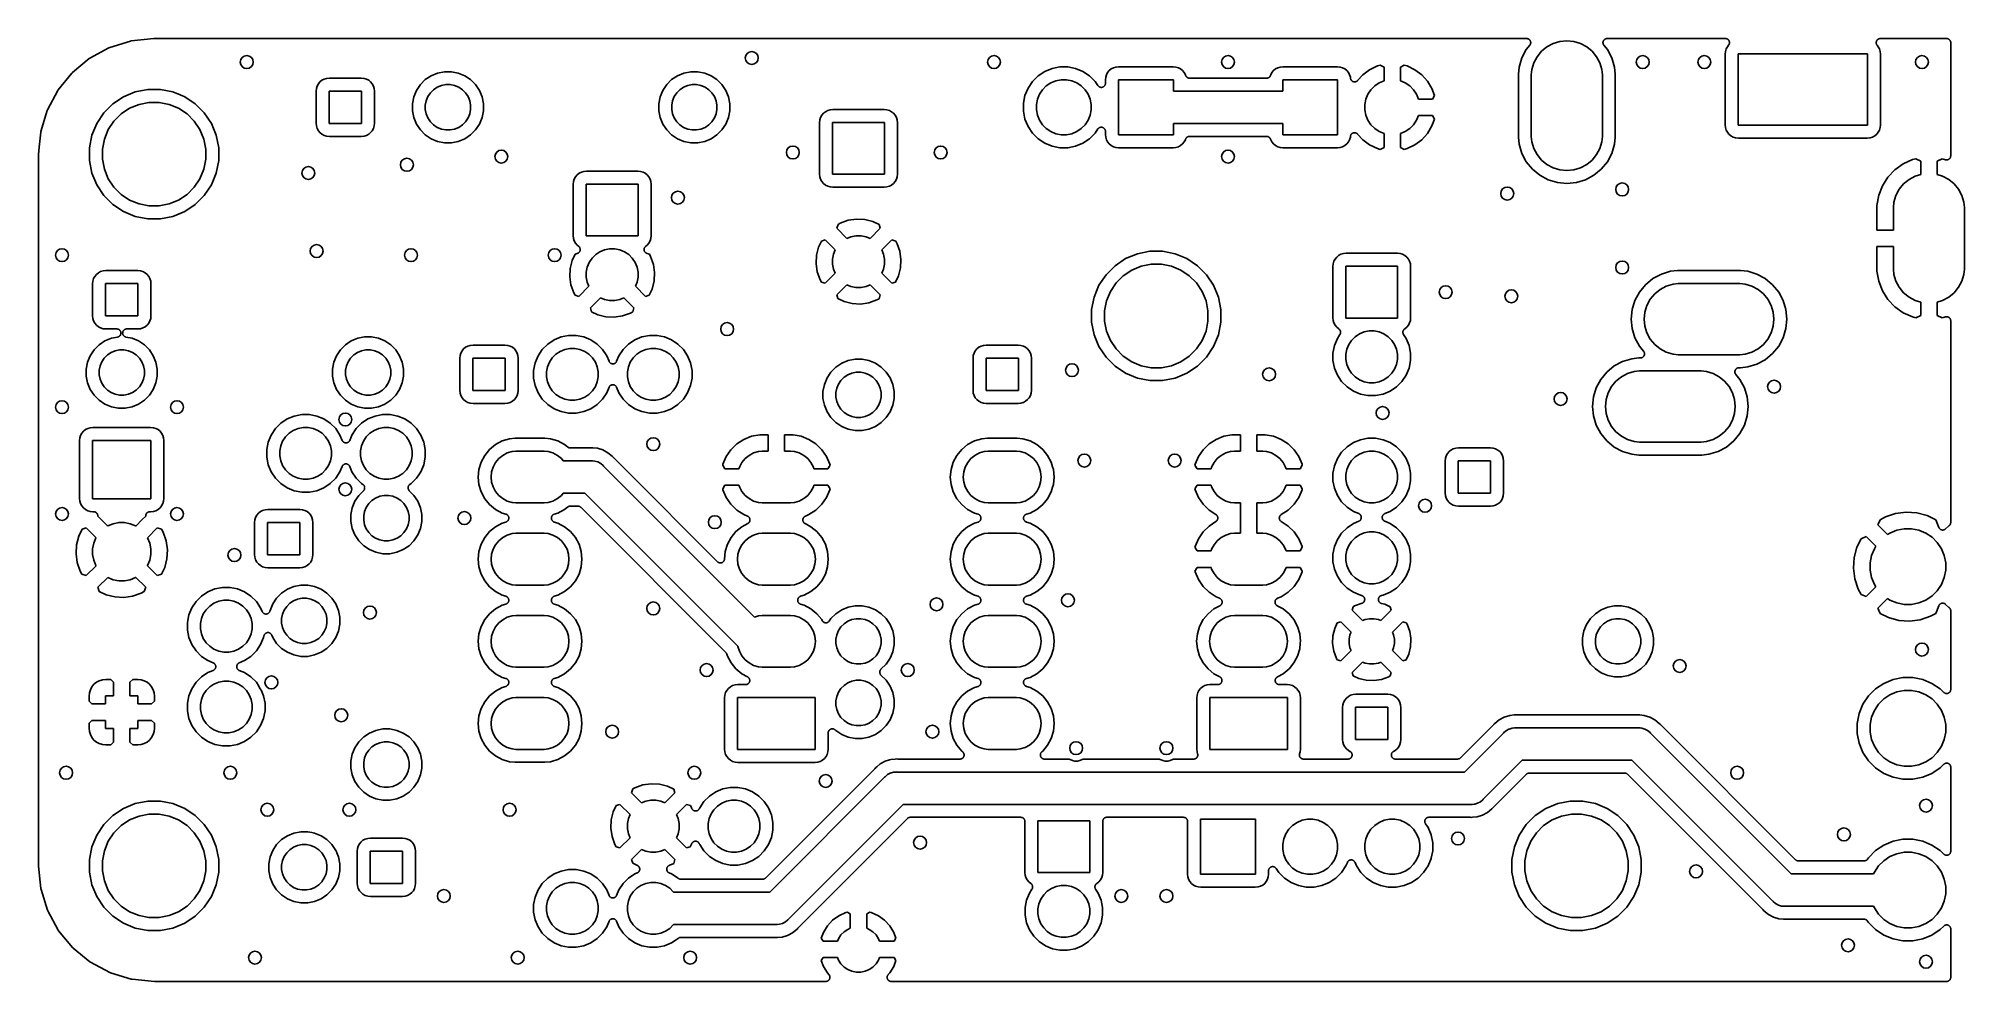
# Model space of a CAD drawing. Extents: x 2.85 to 5.2, y -4.31 to -3.17.
import ezdxf

# ---------------------------------------------------------------- set-up
doc = ezdxf.new("R2010")
doc.units = 0
doc.header["$MEASUREMENT"] = 0
doc.layers.add('BLACK', color=7, linetype='CONTINUOUS')

msp = doc.modelspace()

# ---------------------------------------------------------------- linework, layer by layer
at = {"layer": 'BLACK', "linetype": 'CONTINUOUS'}
for p, q in [((2.96433, -3.16924), (2.99168, -3.16637)), ((2.99168, -3.16637), (2.99175, -3.16636)), ((2.99175, -3.16636), (2.99198, -3.16636)), ((2.99198, -3.16636), (2.9922, -3.16634)), ((2.9922, -3.16634), (4.6636, -3.16634)), ((4.6636, -3.16634), (4.66366, -3.16634)), ((4.66366, -3.16634), (4.6639, -3.16637)), ((4.6639, -3.16637), (4.66413, -3.16637)), ((4.66413, -3.16637), (4.66438, -3.16642)), ((4.76088, -3.16641), (4.76113, -3.16636)), ((4.76113, -3.16636), (4.76137, -3.16636)), ((4.76137, -3.16636), (4.7616, -3.16634)), ((4.7616, -3.16634), (4.90566, -3.16634)), ((4.90566, -3.16634), (4.90573, -3.16634)), ((4.90573, -3.16634), (4.90597, -3.16637)), ((4.90597, -3.16637), (4.9062, -3.16637)), ((4.9062, -3.16637), (4.90645, -3.16642)), ((5.09362, -3.16641), (5.09387, -3.16636)), ((5.09387, -3.16636), (5.0941, -3.16636)), ((5.0941, -3.16636), (5.09434, -3.16634)), ((5.09434, -3.16634), (5.17512, -3.16634)), ((5.17512, -3.16634), (5.17515, -3.16634)), ((5.17515, -3.16634), (5.17515, -3.16634)), ((5.17515, -3.16634), (5.17515, -3.16634)), ((5.17515, -3.16634), (5.17519, -3.16634)), ((5.17519, -3.16634), (5.17566, -3.16639)), ((2.9139, -3.19023), (2.93718, -3.17764)), ((2.93718, -3.17764), (2.93725, -3.17761)), ((2.93725, -3.17761), (2.93767, -3.17744)), ((2.93767, -3.17744), (2.93808, -3.17727)), ((2.93808, -3.17727), (2.96337, -3.16944)), ((2.96337, -3.16944), (2.96344, -3.16942)), ((2.96344, -3.16942), (2.96389, -3.16933)), ((2.96389, -3.16933), (2.96433, -3.16924)), ((4.66326, -3.17963), (4.65777, -3.18989)), ((4.66746, -3.17451), (4.66326, -3.17963)), ((4.66438, -3.16642), (4.66463, -3.16645)), ((4.66463, -3.16645), (4.66486, -3.16652)), ((4.66486, -3.16652), (4.66509, -3.16657)), ((4.66509, -3.16657), (4.66532, -3.16667)), ((4.66532, -3.16667), (4.66556, -3.16674)), ((4.66556, -3.16674), (4.66577, -3.16686)), ((4.66577, -3.16686), (4.66599, -3.16695)), ((4.66599, -3.16695), (4.6662, -3.16709)), ((4.6662, -3.16709), (4.66642, -3.16721)), ((4.66642, -3.16721), (4.6666, -3.16736)), ((4.6666, -3.16736), (4.66679, -3.1675)), ((4.66679, -3.1675), (4.66697, -3.16768)), ((4.66697, -3.16768), (4.66717, -3.16784)), ((4.66717, -3.16784), (4.66731, -3.16802)), ((4.66731, -3.16802), (4.66748, -3.16819)), ((4.66759, -3.17432), (4.66746, -3.17451)), ((4.66748, -3.16819), (4.66762, -3.1684)), ((4.66774, -3.17413), (4.66759, -3.17432)), ((4.66762, -3.1684), (4.66778, -3.1686)), ((4.66786, -3.17391), (4.66774, -3.17413)), ((4.66778, -3.1686), (4.66789, -3.16881)), ((4.668, -3.1737), (4.66786, -3.17391)), ((4.66789, -3.16881), (4.66802, -3.169)), ((4.66809, -3.17348), (4.668, -3.1737)), ((4.66802, -3.169), (4.66811, -3.16924)), ((4.6682, -3.17328), (4.66809, -3.17348)), ((4.66811, -3.16924), (4.66823, -3.16947)), ((4.66828, -3.17303), (4.6682, -3.17328)), ((4.66823, -3.16947), (4.6683, -3.16969)), ((4.66838, -3.1728), (4.66828, -3.17303)), ((4.6683, -3.16969), (4.66839, -3.16991)), ((4.66842, -3.17257), (4.66838, -3.1728)), ((4.66839, -3.16991), (4.66843, -3.17016)), ((4.66849, -3.17234), (4.66842, -3.17257)), ((4.66843, -3.17016), (4.66851, -3.1704)), ((4.66852, -3.17209), (4.66849, -3.17234)), ((4.66851, -3.1704), (4.66853, -3.17064)), ((4.66857, -3.17184), (4.66852, -3.17209)), ((4.66853, -3.17064), (4.66857, -3.17087)), ((4.66857, -3.17087), (4.66857, -3.17112)), ((4.66857, -3.17112), (4.66859, -3.17137)), ((4.66859, -3.17137), (4.66857, -3.17161)), ((4.66857, -3.17161), (4.66857, -3.17184)), ((4.67239, -3.19595), (4.67642, -3.18842)), ((4.67642, -3.18842), (4.68183, -3.18183)), ((4.68183, -3.18183), (4.68842, -3.17642)), ((4.68842, -3.17642), (4.69595, -3.17239)), ((4.69595, -3.17239), (4.70411, -3.16992)), ((4.70411, -3.16992), (4.7126, -3.16908)), ((4.7126, -3.16908), (4.72109, -3.16992)), ((4.72109, -3.16992), (4.72925, -3.17239)), ((4.72925, -3.17239), (4.73677, -3.17642)), ((4.73677, -3.17642), (4.74337, -3.18183)), ((4.74337, -3.18183), (4.74878, -3.18842)), ((4.74878, -3.18842), (4.7528, -3.19595)), ((4.7566, -3.1713), (4.75663, -3.17105)), ((4.75662, -3.17154), (4.7566, -3.1713)), ((4.75662, -3.17177), (4.75662, -3.17154)), ((4.75667, -3.17202), (4.75662, -3.17177)), ((4.75663, -3.1708), (4.75668, -3.17057)), ((4.75663, -3.17105), (4.75663, -3.1708)), ((4.75669, -3.17228), (4.75667, -3.17202)), ((4.75668, -3.17057), (4.7567, -3.17033)), ((4.75676, -3.1725), (4.75669, -3.17228)), ((4.7567, -3.17033), (4.75678, -3.17009)), ((4.7568, -3.17273), (4.75676, -3.1725)), ((4.75678, -3.17009), (4.75683, -3.16984)), ((4.75689, -3.17297), (4.7568, -3.17273)), ((4.75683, -3.16984), (4.75692, -3.16963)), ((4.75697, -3.17321), (4.75689, -3.17297)), ((4.75692, -3.16963), (4.75699, -3.1694)), ((4.75707, -3.17342), (4.75697, -3.17321)), ((4.75699, -3.1694), (4.75711, -3.16918)), ((4.75716, -3.17364), (4.75707, -3.17342)), ((4.75711, -3.16918), (4.75721, -3.16894)), ((4.7573, -3.17385), (4.75716, -3.17364)), ((4.75721, -3.16894), (4.75734, -3.16875)), ((4.75742, -3.17408), (4.7573, -3.17385)), ((4.75734, -3.16875), (4.75746, -3.16854)), ((4.75756, -3.17426), (4.75742, -3.17408)), ((4.75746, -3.16854), (4.75762, -3.16835)), ((4.75769, -3.17446), (4.75756, -3.17426)), ((4.75762, -3.16835), (4.75776, -3.16814)), ((4.75774, -3.17451), (4.75769, -3.17446)), ((4.76194, -3.17963), (4.75774, -3.17451)), ((4.75776, -3.16814), (4.75793, -3.16797)), ((4.75793, -3.16797), (4.75808, -3.16779)), ((4.75808, -3.16779), (4.75828, -3.16763)), ((4.75828, -3.16763), (4.75846, -3.16745)), ((4.75846, -3.16745), (4.75865, -3.16732)), ((4.75865, -3.16732), (4.75883, -3.16717)), ((4.75883, -3.16717), (4.75906, -3.16705)), ((4.75906, -3.16705), (4.75927, -3.16691)), ((4.75927, -3.16691), (4.75949, -3.16683)), ((4.75949, -3.16683), (4.7597, -3.16672)), ((4.7597, -3.16672), (4.75994, -3.16664)), ((4.75994, -3.16664), (4.76018, -3.16655)), ((4.76018, -3.16655), (4.76041, -3.1665)), ((4.76041, -3.1665), (4.76063, -3.16643)), ((4.76063, -3.16643), (4.76088, -3.16641)), ((4.76742, -3.18989), (4.76194, -3.17963)), ((4.90574, -3.18195), (4.90541, -3.18528)), ((4.90541, -3.18528), (4.90541, -3.27141)), ((4.90664, -3.17898), (4.90574, -3.18195)), ((4.90645, -3.16642), (4.9067, -3.16645)), ((4.9081, -3.17625), (4.90664, -3.17898)), ((4.9067, -3.16645), (4.90693, -3.16652)), ((4.90693, -3.16652), (4.90716, -3.16657)), ((4.90716, -3.16657), (4.90739, -3.16667)), ((4.90739, -3.16667), (4.90763, -3.16674)), ((4.90763, -3.16674), (4.90784, -3.16686)), ((4.90784, -3.16686), (4.90805, -3.16695)), ((4.90805, -3.16695), (4.90827, -3.16709)), ((4.90953, -3.17451), (4.9081, -3.17625)), ((4.90827, -3.16709), (4.90849, -3.16721)), ((4.90849, -3.16721), (4.90867, -3.16736)), ((4.90867, -3.16736), (4.90886, -3.1675)), ((4.90886, -3.1675), (4.90904, -3.16768)), ((4.90904, -3.16768), (4.90924, -3.16784)), ((4.90924, -3.16784), (4.90938, -3.16802)), ((4.90938, -3.16802), (4.90955, -3.16819)), ((4.90966, -3.17432), (4.90953, -3.17451)), ((4.90955, -3.16819), (4.90969, -3.1684)), ((4.90981, -3.17413), (4.90966, -3.17432)), ((4.90969, -3.1684), (4.90985, -3.1686)), ((4.90993, -3.17391), (4.90981, -3.17413)), ((4.90985, -3.1686), (4.90996, -3.16881)), ((4.91007, -3.1737), (4.90993, -3.17391)), ((4.90996, -3.16881), (4.91009, -3.169)), ((4.91016, -3.17348), (4.91007, -3.1737)), ((4.91009, -3.169), (4.91018, -3.16924)), ((4.91027, -3.17328), (4.91016, -3.17348)), ((4.91018, -3.16924), (4.9103, -3.16947)), ((4.91035, -3.17303), (4.91027, -3.17328)), ((4.9103, -3.16947), (4.91037, -3.16969)), ((4.91045, -3.1728), (4.91035, -3.17303)), ((4.91037, -3.16969), (4.91045, -3.16991)), ((4.91045, -3.16991), (4.9105, -3.17016)), ((4.91049, -3.17257), (4.91045, -3.1728)), ((4.91056, -3.17234), (4.91049, -3.17257)), ((4.9105, -3.17016), (4.91057, -3.1704)), ((4.91059, -3.17209), (4.91056, -3.17234)), ((4.91057, -3.1704), (4.9106, -3.17064)), ((4.91064, -3.17184), (4.91059, -3.17209)), ((4.9106, -3.17064), (4.91064, -3.17087)), ((4.91064, -3.17087), (4.91064, -3.17112)), ((4.91064, -3.17112), (4.91066, -3.17137)), ((4.91066, -3.17137), (4.91064, -3.17161)), ((4.91064, -3.17161), (4.91064, -3.17184)), ((4.92126, -3.27165), (4.92126, -3.18504)), ((4.92126, -3.18504), (5.07874, -3.18504)), ((5.07874, -3.18504), (5.07874, -3.27165)), ((5.08934, -3.1713), (5.08936, -3.17105)), ((5.08936, -3.17154), (5.08934, -3.1713)), ((5.08936, -3.17105), (5.08937, -3.1708)), ((5.08936, -3.17177), (5.08936, -3.17154)), ((5.0894, -3.17202), (5.08936, -3.17177)), ((5.08937, -3.1708), (5.08941, -3.17057)), ((5.08943, -3.17228), (5.0894, -3.17202)), ((5.08941, -3.17057), (5.08944, -3.17033)), ((5.08949, -3.1725), (5.08943, -3.17228)), ((5.08944, -3.17033), (5.08951, -3.17009)), ((5.08953, -3.17273), (5.08949, -3.1725)), ((5.08951, -3.17009), (5.08957, -3.16984)), ((5.08963, -3.17297), (5.08953, -3.17273)), ((5.08957, -3.16984), (5.08966, -3.16963)), ((5.0897, -3.17321), (5.08963, -3.17297)), ((5.08966, -3.16963), (5.08973, -3.1694)), ((5.08981, -3.17342), (5.0897, -3.17321)), ((5.08973, -3.1694), (5.08985, -3.16918)), ((5.0899, -3.17364), (5.08981, -3.17342)), ((5.08985, -3.16918), (5.08995, -3.16894)), ((5.09004, -3.17385), (5.0899, -3.17364)), ((5.08995, -3.16894), (5.09008, -3.16875)), ((5.09015, -3.17408), (5.09004, -3.17385)), ((5.09008, -3.16875), (5.09019, -3.16854)), ((5.0903, -3.17426), (5.09015, -3.17408)), ((5.09019, -3.16854), (5.09035, -3.16835)), ((5.09043, -3.17446), (5.0903, -3.17426)), ((5.09035, -3.16835), (5.0905, -3.16814)), ((5.09047, -3.17451), (5.09043, -3.17446)), ((5.0919, -3.17625), (5.09047, -3.17451)), ((5.0905, -3.16814), (5.09066, -3.16797)), ((5.09066, -3.16797), (5.09081, -3.16779)), ((5.09081, -3.16779), (5.09101, -3.16763)), ((5.09101, -3.16763), (5.09119, -3.16745)), ((5.09119, -3.16745), (5.09139, -3.16732)), ((5.09139, -3.16732), (5.09157, -3.16717)), ((5.09157, -3.16717), (5.09179, -3.16705)), ((5.09179, -3.16705), (5.09201, -3.16691)), ((5.09336, -3.17898), (5.0919, -3.17625)), ((5.09201, -3.16691), (5.09222, -3.16683)), ((5.09222, -3.16683), (5.09243, -3.16672)), ((5.09243, -3.16672), (5.09267, -3.16664)), ((5.09267, -3.16664), (5.09291, -3.16655)), ((5.09291, -3.16655), (5.09314, -3.1665)), ((5.09314, -3.1665), (5.09337, -3.16643)), ((5.09426, -3.18195), (5.09336, -3.17898)), ((5.09337, -3.16643), (5.09362, -3.16641)), ((5.09459, -3.18528), (5.09426, -3.18195)), ((5.09459, -3.27141), (5.09459, -3.18528)), ((5.17566, -3.16639), (5.17612, -3.16644)), ((5.17612, -3.16644), (5.17614, -3.16645)), ((5.17614, -3.16645), (5.17616, -3.16645)), ((5.17616, -3.16645), (5.17661, -3.16659)), ((5.17661, -3.16659), (5.17706, -3.16673)), ((5.17706, -3.16673), (5.17707, -3.16674)), ((5.17707, -3.16674), (5.17709, -3.16674)), ((5.17709, -3.16674), (5.1775, -3.16697)), ((5.1775, -3.16697), (5.17791, -3.16719)), ((5.17791, -3.16719), (5.17793, -3.1672)), ((5.17793, -3.1672), (5.17794, -3.16721)), ((5.17794, -3.16721), (5.1783, -3.16751)), ((5.1783, -3.16751), (5.17867, -3.16782)), ((5.17867, -3.16782), (5.17868, -3.16783)), ((5.17868, -3.16783), (5.17869, -3.16784)), ((5.17869, -3.16784), (5.17899, -3.16821)), ((5.17899, -3.16821), (5.17928, -3.16857)), ((5.17928, -3.16857), (5.17929, -3.16859)), ((5.17929, -3.16859), (5.1793, -3.1686)), ((5.1793, -3.1686), (5.17952, -3.16902)), ((5.17952, -3.16902), (5.17974, -3.16943)), ((5.17974, -3.16943), (5.17975, -3.16945)), ((5.17975, -3.16945), (5.17975, -3.16947)), ((5.17975, -3.16947), (5.17989, -3.16992)), ((5.17989, -3.16992), (5.18002, -3.17037)), ((5.18002, -3.17037), (5.18002, -3.17038)), ((5.18002, -3.17038), (5.18003, -3.1704)), ((5.18003, -3.1704), (5.18007, -3.17087)), ((5.18007, -3.17087), (5.18012, -3.17134)), ((5.18012, -3.17134), (5.18012, -3.30902)), ((2.87527, -3.22886), (2.892, -3.20835)), ((2.892, -3.20835), (2.89205, -3.20829)), ((2.89205, -3.20829), (2.89237, -3.20798)), ((2.89237, -3.20798), (2.89269, -3.20765)), ((2.89269, -3.20765), (2.91309, -3.19078)), ((2.91309, -3.19078), (2.91314, -3.19074)), ((2.91314, -3.19074), (2.91352, -3.19049)), ((2.91352, -3.19049), (2.9139, -3.19023)), ((3.32949, -3.21162), (3.32239, -3.21636)), ((3.33737, -3.20836), (3.32949, -3.21162)), ((3.34573, -3.20669), (3.33737, -3.20836)), ((3.35427, -3.20669), (3.34573, -3.20669)), ((3.36263, -3.20836), (3.35427, -3.20669)), ((3.37051, -3.21162), (3.36263, -3.20836)), ((3.37761, -3.21636), (3.37051, -3.21162)), ((3.62949, -3.21162), (3.62239, -3.21636)), ((3.63737, -3.20836), (3.62949, -3.21162)), ((3.64573, -3.20669), (3.63737, -3.20836)), ((3.65427, -3.20669), (3.64573, -3.20669)), ((3.66263, -3.20836), (3.65427, -3.20669)), ((3.67051, -3.21162), (3.66263, -3.20836)), ((3.67761, -3.21636), (3.67051, -3.21162)), ((4.06863, -3.21177), (4.06177, -3.21863)), ((4.07669, -3.20639), (4.06863, -3.21177)), ((4.08565, -3.20268), (4.07669, -3.20639)), ((4.09515, -3.20079), (4.08565, -3.20268)), ((4.10485, -3.20079), (4.09515, -3.20079)), ((4.11435, -3.20268), (4.10485, -3.20079)), ((4.12331, -3.20639), (4.11435, -3.20268)), ((4.13137, -3.21177), (4.12331, -3.20639)), ((4.13823, -3.21863), (4.13137, -3.21177)), ((4.15192, -3.21048), (4.15102, -3.21345)), ((4.15338, -3.20774), (4.15192, -3.21048)), ((4.15535, -3.20535), (4.15338, -3.20774)), ((4.15774, -3.20338), (4.15535, -3.20535)), ((4.16048, -3.20192), (4.15774, -3.20338)), ((4.16345, -3.20102), (4.16048, -3.20192)), ((4.16678, -3.20069), (4.16345, -3.20102)), ((4.23322, -3.20069), (4.16678, -3.20069)), ((4.23655, -3.20102), (4.23322, -3.20069)), ((4.23952, -3.20192), (4.23655, -3.20102)), ((4.24226, -3.20338), (4.23952, -3.20192)), ((4.24465, -3.20535), (4.24226, -3.20338)), ((4.24662, -3.20774), (4.24465, -3.20535)), ((4.24808, -3.21048), (4.24662, -3.20774)), ((4.24825, -3.21102), (4.24808, -3.21048)), ((4.24833, -3.21123), (4.24825, -3.21102)), ((4.2484, -3.21144), (4.24833, -3.21123)), ((4.24852, -3.21167), (4.2484, -3.21144)), ((4.24862, -3.21192), (4.24852, -3.21167)), ((4.24874, -3.21211), (4.24862, -3.21192)), ((4.24885, -3.2123), (4.24874, -3.21211)), ((4.24901, -3.21251), (4.24885, -3.2123)), ((4.24916, -3.21273), (4.24901, -3.21251)), ((4.24932, -3.21289), (4.24916, -3.21273)), ((4.24946, -3.21307), (4.24932, -3.21289)), ((4.24966, -3.21324), (4.24946, -3.21307)), ((4.24985, -3.21342), (4.24966, -3.21324)), ((4.35029, -3.21328), (4.3501, -3.21347)), ((4.35049, -3.21311), (4.35029, -3.21328)), ((4.35063, -3.21294), (4.35049, -3.21311)), ((4.35079, -3.21279), (4.35063, -3.21294)), ((4.35094, -3.21257), (4.35079, -3.21279)), ((4.35111, -3.21236), (4.35094, -3.21257)), ((4.35122, -3.21217), (4.35111, -3.21236)), ((4.35135, -3.21198), (4.35122, -3.21217)), ((4.35145, -3.21174), (4.35135, -3.21198)), ((4.35158, -3.2115), (4.35145, -3.21174)), ((4.35164, -3.21129), (4.35158, -3.2115)), ((4.35173, -3.21109), (4.35164, -3.21129)), ((4.35175, -3.21102), (4.35173, -3.21109)), ((4.35192, -3.21048), (4.35175, -3.21102)), ((4.35338, -3.20774), (4.35192, -3.21048)), ((4.35535, -3.20535), (4.35338, -3.20774)), ((4.35774, -3.20338), (4.35535, -3.20535)), ((4.36048, -3.20192), (4.35774, -3.20338)), ((4.36345, -3.20102), (4.36048, -3.20192)), ((4.36678, -3.20069), (4.36345, -3.20102)), ((4.43322, -3.20069), (4.36678, -3.20069)), ((4.43655, -3.20102), (4.43322, -3.20069)), ((4.43952, -3.20192), (4.43655, -3.20102)), ((4.44226, -3.20338), (4.43952, -3.20192)), ((4.44465, -3.20535), (4.44226, -3.20338)), ((4.44662, -3.20774), (4.44465, -3.20535)), ((4.44808, -3.21048), (4.44662, -3.20774)), ((4.44898, -3.21345), (4.44808, -3.21048)), ((4.464, -3.2105), (4.45778, -3.2174)), ((4.4724, -3.20424), (4.464, -3.2105)), ((4.48196, -3.19968), (4.4724, -3.20424)), ((4.48543, -3.19863), (4.48196, -3.19968)), ((4.49, -3.20104), (4.48543, -3.19863)), ((4.49, -3.21792), (4.49, -3.20104)), ((4.51457, -3.19863), (4.51, -3.20104)), ((4.51, -3.20104), (4.51, -3.21792)), ((4.51804, -3.19968), (4.51457, -3.19863)), ((4.5276, -3.20424), (4.51804, -3.19968)), ((4.536, -3.2105), (4.5276, -3.20424)), ((4.54301, -3.21828), (4.536, -3.2105)), ((4.6544, -3.20102), (4.65354, -3.2097)), ((4.65354, -3.2097), (4.65354, -3.28637)), ((4.65777, -3.18989), (4.6544, -3.20102)), ((4.66929, -3.21047), (4.66992, -3.20411)), ((4.66929, -3.28559), (4.66929, -3.21047)), ((4.66992, -3.20411), (4.67239, -3.19595)), ((4.7528, -3.19595), (4.75528, -3.20411)), ((4.75528, -3.20411), (4.75591, -3.21047)), ((4.75591, -3.21047), (4.75591, -3.28559)), ((4.7708, -3.20102), (4.76742, -3.18989)), ((4.77165, -3.2097), (4.7708, -3.20102)), ((4.77165, -3.28637), (4.77165, -3.2097)), ((2.8623, -3.25305), (2.87473, -3.22968)), ((2.87473, -3.22968), (2.87476, -3.22961)), ((2.87476, -3.22961), (2.87502, -3.22924)), ((2.87502, -3.22924), (2.87527, -3.22886)), ((2.96916, -3.23137), (2.95483, -3.23731)), ((2.98437, -3.22835), (2.96916, -3.23137)), ((2.99988, -3.22835), (2.98437, -3.22835)), ((3.01509, -3.23137), (2.99988, -3.22835)), ((3.02369, -3.23493), (3.01509, -3.23137)), ((3.02942, -3.23731), (3.02369, -3.23493)), ((3.18979, -3.22723), (3.18947, -3.23056)), ((3.18947, -3.23056), (3.18947, -3.26944)), ((3.1907, -3.22426), (3.18979, -3.22723)), ((3.19216, -3.22152), (3.1907, -3.22426)), ((3.19413, -3.21913), (3.19216, -3.22152)), ((3.19652, -3.21716), (3.19413, -3.21913)), ((3.19926, -3.2157), (3.19652, -3.21716)), ((3.20223, -3.21479), (3.19926, -3.2157)), ((3.20556, -3.21447), (3.20223, -3.21479)), ((3.20531, -3.26969), (3.20531, -3.23031)), ((3.20531, -3.23031), (3.24469, -3.23031)), ((3.24444, -3.21447), (3.20556, -3.21447)), ((3.24777, -3.21479), (3.24444, -3.21447)), ((3.24469, -3.23031), (3.24469, -3.26969)), ((3.25074, -3.2157), (3.24777, -3.21479)), ((3.25348, -3.21716), (3.25074, -3.2157)), ((3.25587, -3.21913), (3.25348, -3.21716)), ((3.25784, -3.22152), (3.25587, -3.21913)), ((3.2593, -3.22426), (3.25784, -3.22152)), ((3.26021, -3.22723), (3.2593, -3.22426)), ((3.26053, -3.23056), (3.26021, -3.22723)), ((3.26053, -3.26944), (3.26053, -3.23056)), ((3.31162, -3.22949), (3.30836, -3.23737)), ((3.31636, -3.22239), (3.31162, -3.22949)), ((3.32239, -3.21636), (3.31636, -3.22239)), ((3.32558, -3.23695), (3.32859, -3.23243)), ((3.32859, -3.23243), (3.33243, -3.22859)), ((3.33243, -3.22859), (3.33695, -3.22558)), ((3.33695, -3.22558), (3.34196, -3.2235)), ((3.34196, -3.2235), (3.34729, -3.22244)), ((3.34729, -3.22244), (3.35271, -3.22244)), ((3.35271, -3.22244), (3.35804, -3.2235)), ((3.35804, -3.2235), (3.36305, -3.22558)), ((3.36305, -3.22558), (3.36757, -3.22859)), ((3.36757, -3.22859), (3.37141, -3.23243)), ((3.37141, -3.23243), (3.37442, -3.23695)), ((3.38364, -3.22239), (3.37761, -3.21636)), ((3.38838, -3.22949), (3.38364, -3.22239)), ((3.39164, -3.23737), (3.38838, -3.22949)), ((3.61162, -3.22949), (3.60836, -3.23737)), ((3.61636, -3.22239), (3.61162, -3.22949)), ((3.62239, -3.21636), (3.61636, -3.22239)), ((3.62558, -3.23695), (3.62859, -3.23243)), ((3.62859, -3.23243), (3.63243, -3.22859)), ((3.63243, -3.22859), (3.63695, -3.22558)), ((3.63695, -3.22558), (3.64196, -3.2235)), ((3.64196, -3.2235), (3.64729, -3.22244)), ((3.64729, -3.22244), (3.65271, -3.22244)), ((3.65271, -3.22244), (3.65804, -3.2235)), ((3.65804, -3.2235), (3.66305, -3.22558)), ((3.66305, -3.22558), (3.66757, -3.22859)), ((3.66757, -3.22859), (3.67141, -3.23243)), ((3.67141, -3.23243), (3.67442, -3.23695)), ((3.68364, -3.22239), (3.67761, -3.21636)), ((3.68838, -3.22949), (3.68364, -3.22239)), ((3.69164, -3.23737), (3.68838, -3.22949)), ((4.05268, -3.23565), (4.05079, -3.24515)), ((4.05639, -3.22669), (4.05268, -3.23565)), ((4.06177, -3.21863), (4.05639, -3.22669)), ((4.06782, -3.24024), (4.07034, -3.23415)), ((4.07034, -3.23415), (4.07401, -3.22867)), ((4.07401, -3.22867), (4.07867, -3.22401)), ((4.07867, -3.22401), (4.08415, -3.22034)), ((4.08415, -3.22034), (4.09024, -3.21782)), ((4.09024, -3.21782), (4.0967, -3.21654)), ((4.0967, -3.21654), (4.1033, -3.21654)), ((4.1033, -3.21654), (4.10976, -3.21782)), ((4.10976, -3.21782), (4.11585, -3.22034)), ((4.11585, -3.22034), (4.12133, -3.22401)), ((4.12133, -3.22401), (4.12599, -3.22867)), ((4.12599, -3.22867), (4.12966, -3.23415)), ((4.12966, -3.23415), (4.13218, -3.24024)), ((4.14153, -3.22357), (4.13823, -3.21863)), ((4.14183, -3.22394), (4.14153, -3.22357)), ((4.14214, -3.22432), (4.14183, -3.22394)), ((4.14215, -3.22433), (4.14214, -3.22432)), ((4.14214, -3.22432), (4.14214, -3.22432)), ((4.14252, -3.22464), (4.14215, -3.22433)), ((4.14289, -3.22494), (4.14252, -3.22464)), ((4.1429, -3.22494), (4.14289, -3.22494)), ((4.1429, -3.22495), (4.1429, -3.22494)), ((4.14333, -3.22518), (4.1429, -3.22495)), ((4.14375, -3.2254), (4.14333, -3.22518)), ((4.14376, -3.22541), (4.14375, -3.2254)), ((4.14423, -3.22555), (4.14376, -3.22541)), ((4.14376, -3.22541), (4.14376, -3.22541)), ((4.14468, -3.22569), (4.14423, -3.22555)), ((4.14469, -3.22569), (4.14468, -3.22569)), ((4.14469, -3.2257), (4.14469, -3.22569)), ((4.14518, -3.22575), (4.14469, -3.2257)), ((4.14565, -3.2258), (4.14518, -3.22575)), ((4.14566, -3.22579), (4.14565, -3.2258)), ((4.14567, -3.2258), (4.14566, -3.22579)), ((4.14615, -3.22575), (4.14567, -3.2258)), ((4.14662, -3.22571), (4.14615, -3.22575)), ((4.14663, -3.2257), (4.14662, -3.22571)), ((4.14664, -3.2257), (4.14663, -3.2257)), ((4.14711, -3.22556), (4.14664, -3.2257)), ((4.14756, -3.22543), (4.14711, -3.22556)), ((4.14757, -3.22543), (4.14756, -3.22543)), ((4.148, -3.2252), (4.14757, -3.22543)), ((4.14757, -3.22543), (4.14757, -3.22543)), ((4.14842, -3.22498), (4.148, -3.2252)), ((4.14843, -3.22498), (4.14842, -3.22498)), ((4.14844, -3.22497), (4.14843, -3.22498)), ((4.14881, -3.22467), (4.14844, -3.22497)), ((4.14919, -3.22437), (4.14881, -3.22467)), ((4.1495, -3.22399), (4.14919, -3.22436)), ((4.14919, -3.22436), (4.14919, -3.22436)), ((4.14919, -3.22436), (4.14919, -3.22437)), ((4.14981, -3.22362), (4.1495, -3.22399)), ((4.14982, -3.22361), (4.14981, -3.22362)), ((4.15005, -3.22318), (4.14982, -3.22361)), ((4.14982, -3.22361), (4.14982, -3.22361)), ((4.15028, -3.22277), (4.15005, -3.22318)), ((4.15029, -3.22275), (4.15028, -3.22276)), ((4.15028, -3.22276), (4.15028, -3.22277)), ((4.15043, -3.2223), (4.15029, -3.22275)), ((4.15058, -3.22183), (4.15043, -3.2223)), ((4.15063, -3.22135), (4.15058, -3.22182)), ((4.15058, -3.22182), (4.15058, -3.22183)), ((4.15058, -3.22183), (4.15058, -3.22183)), ((4.15069, -3.22087), (4.15063, -3.22135)), ((4.15102, -3.21345), (4.15069, -3.21678)), ((4.15069, -3.21678), (4.15069, -3.2208)), ((4.15069, -3.2208), (4.15069, -3.22085)), ((4.15069, -3.22085), (4.15069, -3.22085)), ((4.15069, -3.22085), (4.15069, -3.22085)), ((4.15069, -3.22085), (4.15069, -3.22087)), ((4.16654, -3.28346), (4.16654, -3.21654)), ((4.16654, -3.21654), (4.23346, -3.21654)), ((4.23346, -3.21654), (4.23346, -3.23031)), ((4.23346, -3.23031), (4.36654, -3.23031)), ((4.25004, -3.21355), (4.24985, -3.21342)), ((4.25021, -3.21369), (4.25004, -3.21355)), ((4.25044, -3.21382), (4.25021, -3.21369)), ((4.25066, -3.21397), (4.25044, -3.21382)), ((4.25087, -3.21405), (4.25066, -3.21397)), ((4.25106, -3.21416), (4.25087, -3.21405)), ((4.25132, -3.21424), (4.25106, -3.21416)), ((4.25156, -3.21435), (4.25132, -3.21424)), ((4.25178, -3.21439), (4.25156, -3.21435)), ((4.25199, -3.21446), (4.25178, -3.21439)), ((4.25226, -3.21449), (4.25199, -3.21446)), ((4.25252, -3.21454), (4.25226, -3.21449)), ((4.25274, -3.21454), (4.25252, -3.21454)), ((4.25296, -3.21457), (4.25274, -3.21454)), ((4.25303, -3.21457), (4.25296, -3.21457)), ((4.34697, -3.21457), (4.25303, -3.21457)), ((4.34719, -3.21455), (4.34697, -3.21457)), ((4.34741, -3.21455), (4.34719, -3.21455)), ((4.34767, -3.2145), (4.34741, -3.21455)), ((4.34794, -3.21447), (4.34767, -3.2145)), ((4.34815, -3.21441), (4.34794, -3.21447)), ((4.34837, -3.21437), (4.34815, -3.21441)), ((4.34862, -3.21427), (4.34837, -3.21437)), ((4.34887, -3.21419), (4.34862, -3.21427)), ((4.34907, -3.21408), (4.34887, -3.21419)), ((4.34928, -3.214), (4.34907, -3.21408)), ((4.3495, -3.21386), (4.34928, -3.214)), ((4.34973, -3.21373), (4.3495, -3.21386)), ((4.34991, -3.21359), (4.34973, -3.21373)), ((4.3501, -3.21347), (4.34991, -3.21359)), ((4.36654, -3.23031), (4.36654, -3.21654)), ((4.36654, -3.21654), (4.43346, -3.21654)), ((4.43346, -3.21654), (4.43346, -3.28346)), ((4.44909, -3.21455), (4.44898, -3.21345)), ((4.44916, -3.2149), (4.44909, -3.21455)), ((4.44922, -3.21526), (4.44916, -3.2149)), ((4.44926, -3.21538), (4.44922, -3.21526)), ((4.44928, -3.2155), (4.44926, -3.21538)), ((4.44942, -3.21584), (4.44928, -3.2155)), ((4.44954, -3.21618), (4.44942, -3.21584)), ((4.44961, -3.21629), (4.44954, -3.21618)), ((4.44965, -3.2164), (4.44961, -3.21629)), ((4.44986, -3.21671), (4.44965, -3.2164)), ((4.45004, -3.21702), (4.44986, -3.21671)), ((4.45013, -3.21711), (4.45004, -3.21702)), ((4.4502, -3.21722), (4.45013, -3.21711)), ((4.45045, -3.21748), (4.4502, -3.21722)), ((4.4507, -3.21775), (4.45045, -3.21748)), ((4.4508, -3.21782), (4.4507, -3.21775)), ((4.45088, -3.21791), (4.4508, -3.21782)), ((4.45119, -3.21811), (4.45088, -3.21791)), ((4.45148, -3.21833), (4.45119, -3.21811)), ((4.45159, -3.21838), (4.45148, -3.21833)), ((4.45169, -3.21845), (4.45159, -3.21838)), ((4.45203, -3.2186), (4.45169, -3.21845)), ((4.45236, -3.21875), (4.45203, -3.2186)), ((4.45248, -3.21878), (4.45236, -3.21875)), ((4.45259, -3.21883), (4.45248, -3.21878)), ((4.45295, -3.21891), (4.45259, -3.21883)), ((4.4533, -3.219), (4.45295, -3.21891)), ((4.45343, -3.219), (4.4533, -3.219)), ((4.45355, -3.21903), (4.45343, -3.219)), ((4.45391, -3.21903), (4.45355, -3.21903)), ((4.45428, -3.21905), (4.45391, -3.21903)), ((4.4544, -3.21903), (4.45428, -3.21905)), ((4.45452, -3.21903), (4.4544, -3.21903)), ((4.45488, -3.21897), (4.45452, -3.21903)), ((4.45524, -3.21892), (4.45488, -3.21897)), ((4.45536, -3.21887), (4.45524, -3.21892)), ((4.45548, -3.21885), (4.45536, -3.21887)), ((4.45582, -3.21871), (4.45548, -3.21885)), ((4.45616, -3.2186), (4.45582, -3.21871)), ((4.45627, -3.21853), (4.45616, -3.2186)), ((4.45639, -3.21849), (4.45627, -3.21853)), ((4.45669, -3.21829), (4.45639, -3.21849)), ((4.45701, -3.2181), (4.45669, -3.21829)), ((4.4571, -3.21802), (4.45701, -3.2181)), ((4.4572, -3.21795), (4.4571, -3.21802)), ((4.45746, -3.2177), (4.4572, -3.21795)), ((4.45774, -3.21745), (4.45746, -3.2177)), ((4.45778, -3.2174), (4.45774, -3.21745)), ((4.46782, -3.24024), (4.47034, -3.23415)), ((4.47034, -3.23415), (4.47401, -3.22867)), ((4.47401, -3.22867), (4.47867, -3.22401)), ((4.47867, -3.22401), (4.48415, -3.22034)), ((4.48415, -3.22034), (4.49, -3.21792)), ((4.51, -3.21792), (4.51585, -3.22034)), ((4.51585, -3.22034), (4.52133, -3.22401)), ((4.52133, -3.22401), (4.52599, -3.22867)), ((4.52599, -3.22867), (4.52966, -3.23415)), ((4.52966, -3.23415), (4.53208, -3.24)), ((4.54837, -3.22728), (4.54301, -3.21828)), ((4.55131, -3.23556), (4.54837, -3.22728)), ((4.54898, -3.24), (4.55131, -3.23556)), ((2.85428, -3.27929), (2.86193, -3.25395)), ((2.86193, -3.25395), (2.86195, -3.25388)), ((2.86195, -3.25388), (2.86213, -3.25347)), ((2.86213, -3.25347), (2.8623, -3.25305)), ((2.93096, -3.25689), (2.92235, -3.26979)), ((2.94193, -3.24593), (2.93096, -3.25689)), ((2.95483, -3.23731), (2.94193, -3.24593)), ((2.9432, -3.26693), (2.95197, -3.25816)), ((2.95197, -3.25816), (2.96229, -3.25126)), ((2.96229, -3.25126), (2.97375, -3.24652)), ((2.97375, -3.24652), (2.98592, -3.24409)), ((2.98592, -3.24409), (2.99833, -3.24409)), ((2.99833, -3.24409), (3.0105, -3.24652)), ((3.0105, -3.24652), (3.02196, -3.25126)), ((3.02196, -3.25126), (3.03228, -3.25816)), ((3.04232, -3.24593), (3.02942, -3.23731)), ((3.03228, -3.25816), (3.04106, -3.26693)), ((3.05329, -3.25689), (3.04232, -3.24593)), ((3.0619, -3.26979), (3.05329, -3.25689)), ((3.30836, -3.23737), (3.30669, -3.24573)), ((3.30669, -3.24573), (3.30669, -3.25427)), ((3.30669, -3.25427), (3.30836, -3.26263)), ((3.32244, -3.24729), (3.3235, -3.24196)), ((3.32244, -3.25271), (3.32244, -3.24729)), ((3.3235, -3.25804), (3.32244, -3.25271)), ((3.3235, -3.24196), (3.32558, -3.23695)), ((3.32558, -3.26305), (3.3235, -3.25804)), ((3.37442, -3.23695), (3.3765, -3.24196)), ((3.3765, -3.25804), (3.37442, -3.26305)), ((3.3765, -3.24196), (3.37756, -3.24729)), ((3.37756, -3.25271), (3.3765, -3.25804)), ((3.37756, -3.24729), (3.37756, -3.25271)), ((3.39331, -3.24573), (3.39164, -3.23737)), ((3.39164, -3.26263), (3.39331, -3.25427)), ((3.39331, -3.25427), (3.39331, -3.24573)), ((3.60836, -3.23737), (3.60669, -3.24573)), ((3.60669, -3.24573), (3.60669, -3.25427)), ((3.60669, -3.25427), (3.60836, -3.26263)), ((3.62244, -3.24729), (3.6235, -3.24196)), ((3.62244, -3.25271), (3.62244, -3.24729)), ((3.6235, -3.25804), (3.62244, -3.25271)), ((3.6235, -3.24196), (3.62558, -3.23695)), ((3.62558, -3.26305), (3.6235, -3.25804)), ((3.67442, -3.23695), (3.6765, -3.24196)), ((3.6765, -3.25804), (3.67442, -3.26305)), ((3.6765, -3.24196), (3.67756, -3.24729)), ((3.67756, -3.25271), (3.6765, -3.25804)), ((3.67756, -3.24729), (3.67756, -3.25271)), ((3.69329, -3.24564), (3.69164, -3.23737)), ((3.69164, -3.26263), (3.69331, -3.25427)), ((3.69331, -3.24573), (3.69329, -3.24564)), ((3.69331, -3.25427), (3.69331, -3.24573)), ((3.80535, -3.25971), (3.80388, -3.26245)), ((3.80731, -3.25731), (3.80535, -3.25971)), ((3.80971, -3.25535), (3.80731, -3.25731)), ((3.81245, -3.25388), (3.80971, -3.25535)), ((3.81542, -3.25298), (3.81245, -3.25388)), ((3.81875, -3.25266), (3.81542, -3.25298)), ((3.88125, -3.25266), (3.81875, -3.25266)), ((3.88458, -3.25298), (3.88125, -3.25266)), ((3.88755, -3.25388), (3.88458, -3.25298)), ((3.89029, -3.25535), (3.88755, -3.25388)), ((3.89269, -3.25731), (3.89029, -3.25535)), ((3.89465, -3.25971), (3.89269, -3.25731)), ((3.89612, -3.26245), (3.89465, -3.25971)), ((4.05079, -3.24515), (4.05079, -3.25485)), ((4.05079, -3.25485), (4.05268, -3.26435)), ((4.06654, -3.2467), (4.06782, -3.24024)), ((4.06654, -3.2533), (4.06654, -3.2467)), ((4.06782, -3.25976), (4.06654, -3.2533)), ((4.07034, -3.26585), (4.06782, -3.25976)), ((4.13218, -3.25976), (4.12966, -3.26585)), ((4.13218, -3.24024), (4.13346, -3.2467)), ((4.13346, -3.2533), (4.13218, -3.25976)), ((4.13346, -3.2467), (4.13346, -3.2533)), ((4.46654, -3.2467), (4.46782, -3.24024)), ((4.46654, -3.2533), (4.46654, -3.2467)), ((4.46782, -3.25976), (4.46654, -3.2533)), ((4.47034, -3.26585), (4.46782, -3.25976)), ((4.53208, -3.26), (4.52966, -3.26585)), ((4.53208, -3.24), (4.54898, -3.24)), ((4.54898, -3.26), (4.53208, -3.26)), ((4.55131, -3.26444), (4.54898, -3.26)), ((2.85231, -3.29835), (2.85409, -3.28025)), ((2.85409, -3.28025), (2.8541, -3.28018)), ((2.8541, -3.28018), (2.85419, -3.27974)), ((2.85419, -3.27974), (2.85428, -3.27929)), ((2.92235, -3.26979), (2.91641, -3.28412)), ((2.93155, -3.28871), (2.9363, -3.27725)), ((2.9363, -3.27725), (2.9432, -3.26693)), ((3.04106, -3.26693), (3.04795, -3.27725)), ((3.04795, -3.27725), (3.0527, -3.28871)), ((3.06784, -3.28412), (3.0619, -3.26979)), ((3.18947, -3.26944), (3.18979, -3.27277)), ((3.18979, -3.27277), (3.1907, -3.27574)), ((3.1907, -3.27574), (3.19216, -3.27848)), ((3.19216, -3.27848), (3.19413, -3.28087)), ((3.19413, -3.28087), (3.19652, -3.28284)), ((3.19652, -3.28284), (3.19926, -3.2843)), ((3.24469, -3.26969), (3.20531, -3.26969)), ((3.25074, -3.2843), (3.25348, -3.28284)), ((3.25348, -3.28284), (3.25587, -3.28087)), ((3.25587, -3.28087), (3.25784, -3.27848)), ((3.25784, -3.27848), (3.2593, -3.27574)), ((3.2593, -3.27574), (3.26021, -3.27277)), ((3.26021, -3.27277), (3.26053, -3.26944)), ((3.30836, -3.26263), (3.31162, -3.27051)), ((3.31162, -3.27051), (3.31636, -3.27761)), ((3.31636, -3.27761), (3.32239, -3.28364)), ((3.32239, -3.28364), (3.32949, -3.28838)), ((3.32859, -3.26757), (3.32558, -3.26305)), ((3.33243, -3.27141), (3.32859, -3.26757)), ((3.33695, -3.27442), (3.33243, -3.27141)), ((3.34196, -3.2765), (3.33695, -3.27442)), ((3.34729, -3.27756), (3.34196, -3.2765)), ((3.35271, -3.27756), (3.34729, -3.27756)), ((3.35804, -3.2765), (3.35271, -3.27756)), ((3.36305, -3.27442), (3.35804, -3.2765)), ((3.36757, -3.27141), (3.36305, -3.27442)), ((3.37141, -3.26757), (3.36757, -3.27141)), ((3.37051, -3.28838), (3.37761, -3.28364)), ((3.37442, -3.26305), (3.37141, -3.26757)), ((3.37761, -3.28364), (3.38364, -3.27761)), ((3.38364, -3.27761), (3.38838, -3.27051)), ((3.38838, -3.27051), (3.39164, -3.26263)), ((3.60836, -3.26263), (3.61162, -3.27051)), ((3.61162, -3.27051), (3.61636, -3.27761)), ((3.61636, -3.27761), (3.62239, -3.28364)), ((3.62239, -3.28364), (3.62949, -3.28838)), ((3.62859, -3.26757), (3.62558, -3.26305)), ((3.63243, -3.27141), (3.62859, -3.26757)), ((3.63695, -3.27442), (3.63243, -3.27141)), ((3.64196, -3.2765), (3.63695, -3.27442)), ((3.64729, -3.27756), (3.64196, -3.2765)), ((3.65271, -3.27756), (3.64729, -3.27756)), ((3.65804, -3.2765), (3.65271, -3.27756)), ((3.66305, -3.27442), (3.65804, -3.2765)), ((3.66757, -3.27141), (3.66305, -3.27442)), ((3.67141, -3.26757), (3.66757, -3.27141)), ((3.67051, -3.28838), (3.67761, -3.28364)), ((3.67442, -3.26305), (3.67141, -3.26757)), ((3.67761, -3.28364), (3.68364, -3.27761)), ((3.68364, -3.27761), (3.68838, -3.27051)), ((3.68838, -3.27051), (3.69, -3.26659)), ((3.69, -3.26659), (3.69164, -3.26263)), ((3.69, -3.26659), (3.69, -3.26659)), ((3.80298, -3.26542), (3.80266, -3.26875)), ((3.80266, -3.26875), (3.80266, -3.33125)), ((3.80388, -3.26245), (3.80298, -3.26542)), ((3.8185, -3.3315), (3.8185, -3.2685)), ((3.8185, -3.2685), (3.8815, -3.2685)), ((3.8815, -3.2685), (3.8815, -3.3315)), ((3.89702, -3.26542), (3.89612, -3.26245)), ((3.89734, -3.26875), (3.89702, -3.26542)), ((3.89734, -3.33125), (3.89734, -3.26875)), ((4.05268, -3.26435), (4.05639, -3.27331)), ((4.05639, -3.27331), (4.06177, -3.28137)), ((4.06177, -3.28137), (4.06863, -3.28823)), ((4.07401, -3.27133), (4.07034, -3.26585)), ((4.07867, -3.27599), (4.07401, -3.27133)), ((4.08415, -3.27966), (4.07867, -3.27599)), ((4.09024, -3.28218), (4.08415, -3.27966)), ((4.0967, -3.28346), (4.09024, -3.28218)), ((4.1033, -3.28346), (4.0967, -3.28346)), ((4.10976, -3.28218), (4.1033, -3.28346)), ((4.11585, -3.27966), (4.10976, -3.28218)), ((4.12133, -3.27599), (4.11585, -3.27966)), ((4.12599, -3.27133), (4.12133, -3.27599)), ((4.12966, -3.26585), (4.12599, -3.27133)), ((4.13137, -3.28823), (4.13823, -3.28137)), ((4.13823, -3.28137), (4.14153, -3.27643)), ((4.14153, -3.27643), (4.14156, -3.27638)), ((4.14156, -3.27638), (4.14157, -3.27637)), ((4.14156, -3.27638), (4.14156, -3.27638)), ((4.14156, -3.27638), (4.14156, -3.27638)), ((4.14157, -3.27637), (4.14189, -3.27599)), ((4.14189, -3.27599), (4.14219, -3.27563)), ((4.14219, -3.27563), (4.1422, -3.27562)), ((4.14219, -3.27563), (4.14219, -3.27563)), ((4.1422, -3.27562), (4.14257, -3.27532)), ((4.14257, -3.27532), (4.14295, -3.27502)), ((4.14295, -3.27502), (4.14296, -3.27502)), ((4.14296, -3.27501), (4.14339, -3.27479)), ((4.14296, -3.27502), (4.14296, -3.27501)), ((4.14339, -3.27479), (4.14381, -3.27457)), ((4.14381, -3.27457), (4.14382, -3.27457)), ((4.14382, -3.27457), (4.14383, -3.27456)), ((4.14383, -3.27456), (4.1443, -3.27443)), ((4.1443, -3.27443), (4.14475, -3.27429)), ((4.14475, -3.27429), (4.14476, -3.27429)), ((4.14476, -3.27429), (4.14526, -3.27425)), ((4.14476, -3.27429), (4.14476, -3.27429)), ((4.14526, -3.27425), (4.14572, -3.2742)), ((4.14572, -3.2742), (4.14573, -3.27421)), ((4.14573, -3.27421), (4.14574, -3.2742)), ((4.14574, -3.2742), (4.14622, -3.27426)), ((4.14622, -3.27426), (4.14669, -3.27431)), ((4.14669, -3.27431), (4.1467, -3.27431)), ((4.1467, -3.27431), (4.14671, -3.27431)), ((4.14671, -3.27431), (4.14716, -3.27445)), ((4.14716, -3.27445), (4.14762, -3.2746)), ((4.14762, -3.2746), (4.14763, -3.2746)), ((4.14763, -3.2746), (4.14764, -3.2746)), ((4.14764, -3.2746), (4.14806, -3.27483)), ((4.14806, -3.27483), (4.14848, -3.27506)), ((4.14848, -3.27506), (4.14849, -3.27506)), ((4.14849, -3.27506), (4.14849, -3.27507)), ((4.14849, -3.27507), (4.14888, -3.27538)), ((4.14888, -3.27538), (4.14923, -3.27568)), ((4.14923, -3.27568), (4.14924, -3.27569)), ((4.14924, -3.27569), (4.14924, -3.27569)), ((4.14924, -3.27569), (4.14955, -3.27607)), ((4.14955, -3.27607), (4.14985, -3.27644)), ((4.14985, -3.27644), (4.14985, -3.27644)), ((4.14985, -3.27644), (4.14986, -3.27645)), ((4.14986, -3.27645), (4.15009, -3.27688)), ((4.15009, -3.27688), (4.15031, -3.2773)), ((4.15031, -3.2773), (4.15031, -3.27731)), ((4.15031, -3.27731), (4.15031, -3.27731)), ((4.15031, -3.27731), (4.15045, -3.27778)), ((4.15045, -3.27778), (4.15059, -3.27823)), ((4.15059, -3.27823), (4.15059, -3.27824)), ((4.15059, -3.27824), (4.15059, -3.27825)), ((4.15059, -3.27825), (4.15064, -3.27872)), ((4.15064, -3.27872), (4.15069, -3.2792)), ((4.15069, -3.2792), (4.15069, -3.28322)), ((4.15069, -3.28322), (4.15102, -3.28655)), ((4.23346, -3.28346), (4.16654, -3.28346)), ((4.36654, -3.26969), (4.23346, -3.26969)), ((4.23346, -3.26969), (4.23346, -3.28346)), ((4.36654, -3.28346), (4.36654, -3.26969)), ((4.43346, -3.28346), (4.36654, -3.28346)), ((4.44957, -3.28376), (4.44964, -3.28365)), ((4.44964, -3.28365), (4.44969, -3.28353)), ((4.44969, -3.28353), (4.44989, -3.28323)), ((4.44989, -3.28323), (4.45008, -3.28292)), ((4.45008, -3.28292), (4.45017, -3.28283)), ((4.45017, -3.28283), (4.45024, -3.28273)), ((4.45024, -3.28273), (4.4505, -3.28247)), ((4.4505, -3.28247), (4.45075, -3.28221)), ((4.45075, -3.28221), (4.45085, -3.28213)), ((4.45085, -3.28213), (4.45094, -3.28205)), ((4.45094, -3.28205), (4.45124, -3.28185)), ((4.45124, -3.28185), (4.45154, -3.28163)), ((4.45154, -3.28163), (4.45165, -3.28158)), ((4.45165, -3.28158), (4.45175, -3.28151)), ((4.45175, -3.28151), (4.45209, -3.28138)), ((4.45209, -3.28138), (4.45242, -3.28122)), ((4.45242, -3.28122), (4.45254, -3.28119)), ((4.45254, -3.28119), (4.45266, -3.28115)), ((4.45266, -3.28115), (4.45302, -3.28108)), ((4.45302, -3.28108), (4.45337, -3.28099)), ((4.45337, -3.28099), (4.45349, -3.28099)), ((4.45349, -3.28099), (4.45362, -3.28097)), ((4.45362, -3.28097), (4.45398, -3.28097)), ((4.45398, -3.28097), (4.45435, -3.28095)), ((4.45435, -3.28095), (4.45447, -3.28097)), ((4.45447, -3.28097), (4.45459, -3.28097)), ((4.45459, -3.28097), (4.45495, -3.28105)), ((4.45495, -3.28105), (4.45531, -3.2811)), ((4.45531, -3.2811), (4.45543, -3.28114)), ((4.45543, -3.28114), (4.45555, -3.28117)), ((4.45555, -3.28117), (4.45589, -3.28131)), ((4.45589, -3.28131), (4.45623, -3.28143)), ((4.45623, -3.28143), (4.45633, -3.2815)), ((4.45633, -3.2815), (4.45645, -3.28155)), ((4.45645, -3.28155), (4.45675, -3.28175)), ((4.45675, -3.28175), (4.45706, -3.28194)), ((4.45706, -3.28194), (4.45715, -3.28202)), ((4.45715, -3.28202), (4.45726, -3.28209)), ((4.45726, -3.28209), (4.45751, -3.28235)), ((4.45751, -3.28235), (4.45778, -3.2826)), ((4.45778, -3.2826), (4.464, -3.2895)), ((4.47401, -3.27133), (4.47034, -3.26585)), ((4.47867, -3.27599), (4.47401, -3.27133)), ((4.48415, -3.27966), (4.47867, -3.27599)), ((4.49, -3.28208), (4.48415, -3.27966)), ((4.49, -3.29896), (4.49, -3.28208)), ((4.51585, -3.27966), (4.51, -3.28208)), ((4.51, -3.28208), (4.51, -3.29896)), ((4.52133, -3.27599), (4.51585, -3.27966)), ((4.52599, -3.27133), (4.52133, -3.27599)), ((4.52966, -3.26585), (4.52599, -3.27133)), ((4.536, -3.2895), (4.54301, -3.28172)), ((4.54301, -3.28172), (4.54837, -3.27272)), ((4.54837, -3.27272), (4.55131, -3.26444)), ((4.90541, -3.27141), (4.90574, -3.27474)), ((4.90574, -3.27474), (4.90664, -3.27771)), ((4.90664, -3.27771), (4.9081, -3.28045)), ((4.9081, -3.28045), (4.91007, -3.28284)), ((4.91007, -3.28284), (4.91247, -3.28481)), ((5.07874, -3.27165), (4.92126, -3.27165)), ((5.08753, -3.28481), (5.08993, -3.28284)), ((5.08993, -3.28284), (5.0919, -3.28045)), ((5.0919, -3.28045), (5.09336, -3.27771)), ((5.09336, -3.27771), (5.09426, -3.27474)), ((5.09426, -3.27474), (5.09459, -3.27141)), ((2.8514, -3.30766), (2.85231, -3.29835)), ((2.91641, -3.28412), (2.91339, -3.29933)), ((2.91339, -3.29933), (2.91339, -3.31484)), ((2.92913, -3.30088), (2.93155, -3.28871)), ((2.92913, -3.31329), (2.92913, -3.30088)), ((3.0527, -3.28871), (3.05512, -3.30088)), ((3.05512, -3.30088), (3.05512, -3.31329)), ((3.07087, -3.29933), (3.06784, -3.28412)), ((3.07087, -3.31484), (3.07087, -3.29933)), ((3.19926, -3.2843), (3.20223, -3.28521)), ((3.20223, -3.28521), (3.20556, -3.28553)), ((3.20556, -3.28553), (3.24444, -3.28553)), ((3.24444, -3.28553), (3.24777, -3.28521)), ((3.24777, -3.28521), (3.25074, -3.2843)), ((3.32949, -3.28838), (3.33737, -3.29164)), ((3.33737, -3.29164), (3.34573, -3.29331)), ((3.34573, -3.29331), (3.35427, -3.29331)), ((3.35427, -3.29331), (3.36263, -3.29164)), ((3.36263, -3.29164), (3.37051, -3.28838)), ((3.62949, -3.28838), (3.63737, -3.29164)), ((3.63737, -3.29164), (3.64573, -3.29331)), ((3.64573, -3.29331), (3.65427, -3.29331)), ((3.65427, -3.29331), (3.66263, -3.29164)), ((3.66263, -3.29164), (3.67051, -3.28838)), ((4.06863, -3.28823), (4.07669, -3.29361)), ((4.07669, -3.29361), (4.08565, -3.29732)), ((4.08565, -3.29732), (4.09515, -3.29921)), ((4.09515, -3.29921), (4.10485, -3.29921)), ((4.10485, -3.29921), (4.11435, -3.29732)), ((4.11435, -3.29732), (4.12331, -3.29361)), ((4.12331, -3.29361), (4.13137, -3.28823)), ((4.15102, -3.28655), (4.15192, -3.28952)), ((4.15192, -3.28952), (4.15338, -3.29226)), ((4.15338, -3.29226), (4.15535, -3.29465)), ((4.15535, -3.29465), (4.15774, -3.29662)), ((4.15774, -3.29662), (4.16048, -3.29808)), ((4.16048, -3.29808), (4.16345, -3.29898)), ((4.16345, -3.29898), (4.16678, -3.29931)), ((4.16678, -3.29931), (4.23322, -3.29931)), ((4.23322, -3.29931), (4.23655, -3.29898)), ((4.23655, -3.29898), (4.23952, -3.29808)), ((4.23952, -3.29808), (4.24226, -3.29662)), ((4.24226, -3.29662), (4.24465, -3.29465)), ((4.24465, -3.29465), (4.24662, -3.29226)), ((4.24662, -3.29226), (4.24808, -3.28952)), ((4.24808, -3.28952), (4.24825, -3.28898)), ((4.24825, -3.28898), (4.24827, -3.28891)), ((4.24827, -3.28891), (4.24836, -3.28871)), ((4.24836, -3.28871), (4.24842, -3.2885)), ((4.24842, -3.2885), (4.24855, -3.28826)), ((4.24855, -3.28826), (4.24865, -3.28802)), ((4.24865, -3.28802), (4.24878, -3.28783)), ((4.24878, -3.28783), (4.24889, -3.28764)), ((4.24889, -3.28764), (4.24906, -3.28743)), ((4.24906, -3.28743), (4.24921, -3.28721)), ((4.24921, -3.28721), (4.24937, -3.28706)), ((4.24937, -3.28706), (4.24951, -3.28689)), ((4.24951, -3.28689), (4.24971, -3.28672)), ((4.24971, -3.28672), (4.2499, -3.28653)), ((4.2499, -3.28653), (4.25009, -3.28641)), ((4.25009, -3.28641), (4.25027, -3.28627)), ((4.25027, -3.28627), (4.2505, -3.28614)), ((4.2505, -3.28614), (4.25072, -3.286)), ((4.25072, -3.286), (4.25093, -3.28592)), ((4.25093, -3.28592), (4.25113, -3.28581)), ((4.25113, -3.28581), (4.25138, -3.28573)), ((4.25138, -3.28573), (4.25163, -3.28563)), ((4.25163, -3.28563), (4.25185, -3.28559)), ((4.25185, -3.28559), (4.25206, -3.28553)), ((4.25206, -3.28553), (4.25233, -3.2855)), ((4.25233, -3.2855), (4.25259, -3.28545)), ((4.25259, -3.28545), (4.25281, -3.28545)), ((4.25281, -3.28545), (4.25303, -3.28543)), ((4.25303, -3.28543), (4.34697, -3.28543)), ((4.34697, -3.28543), (4.34704, -3.28543)), ((4.34704, -3.28543), (4.34726, -3.28546)), ((4.34726, -3.28546), (4.34748, -3.28546)), ((4.34748, -3.28546), (4.34774, -3.28551)), ((4.34774, -3.28551), (4.34801, -3.28554)), ((4.34801, -3.28554), (4.34822, -3.28561)), ((4.34822, -3.28561), (4.34844, -3.28565)), ((4.34844, -3.28565), (4.34868, -3.28576)), ((4.34868, -3.28576), (4.34894, -3.28584)), ((4.34894, -3.28584), (4.34913, -3.28595)), ((4.34913, -3.28595), (4.34934, -3.28603)), ((4.34934, -3.28603), (4.34956, -3.28618)), ((4.34956, -3.28618), (4.34979, -3.28631)), ((4.34979, -3.28631), (4.34996, -3.28645)), ((4.34996, -3.28645), (4.35015, -3.28658)), ((4.35015, -3.28658), (4.35034, -3.28676)), ((4.35034, -3.28676), (4.35054, -3.28693)), ((4.35054, -3.28693), (4.35068, -3.28711)), ((4.35068, -3.28711), (4.35084, -3.28727)), ((4.35084, -3.28727), (4.35099, -3.28749)), ((4.35099, -3.28749), (4.35115, -3.2877)), ((4.35115, -3.2877), (4.35126, -3.28789)), ((4.35126, -3.28789), (4.35138, -3.28808)), ((4.35138, -3.28808), (4.35148, -3.28833)), ((4.35148, -3.28833), (4.3516, -3.28856)), ((4.3516, -3.28856), (4.35167, -3.28877)), ((4.35167, -3.28877), (4.35175, -3.28898)), ((4.35175, -3.28898), (4.35192, -3.28952)), ((4.35192, -3.28952), (4.35338, -3.29226)), ((4.35338, -3.29226), (4.35535, -3.29465)), ((4.35535, -3.29465), (4.35774, -3.29662)), ((4.35774, -3.29662), (4.36048, -3.29808)), ((4.36048, -3.29808), (4.36345, -3.29898)), ((4.36345, -3.29898), (4.36678, -3.29931)), ((4.36678, -3.29931), (4.43322, -3.29931)), ((4.43322, -3.29931), (4.43655, -3.29898)), ((4.43655, -3.29898), (4.43952, -3.29808)), ((4.43952, -3.29808), (4.44226, -3.29662)), ((4.44226, -3.29662), (4.44465, -3.29465)), ((4.44465, -3.29465), (4.44662, -3.29226)), ((4.44662, -3.29226), (4.44808, -3.28952)), ((4.44808, -3.28952), (4.44898, -3.28655)), ((4.44898, -3.28655), (4.44909, -3.28545)), ((4.44909, -3.28545), (4.4491, -3.28539)), ((4.4491, -3.28539), (4.44918, -3.28503)), ((4.44918, -3.28503), (4.44923, -3.28467)), ((4.44923, -3.28467), (4.44928, -3.28455)), ((4.44928, -3.28455), (4.4493, -3.28443)), ((4.4493, -3.28443), (4.44945, -3.2841)), ((4.44945, -3.2841), (4.44957, -3.28376)), ((4.464, -3.2895), (4.4724, -3.29576)), ((4.4724, -3.29576), (4.48196, -3.30032)), ((4.48196, -3.30032), (4.48543, -3.30137)), ((4.48543, -3.30137), (4.49, -3.29896)), ((4.51, -3.29896), (4.51457, -3.30137)), ((4.51457, -3.30137), (4.51804, -3.30032)), ((4.51804, -3.30032), (4.5276, -3.29576)), ((4.5276, -3.29576), (4.536, -3.2895)), ((4.65354, -3.28637), (4.6544, -3.29504)), ((4.6544, -3.29504), (4.65777, -3.30617)), ((4.65777, -3.30617), (4.66326, -3.31643)), ((4.66992, -3.29195), (4.66929, -3.28559)), ((4.67239, -3.30012), (4.66992, -3.29195)), ((4.67642, -3.30764), (4.67239, -3.30012)), ((4.7528, -3.30012), (4.74878, -3.30764)), ((4.75528, -3.29195), (4.7528, -3.30012)), ((4.75591, -3.28559), (4.75528, -3.29195)), ((4.76194, -3.31643), (4.76742, -3.30617)), ((4.76742, -3.30617), (4.7708, -3.29504)), ((4.7708, -3.29504), (4.77165, -3.28637)), ((4.91247, -3.28481), (4.9152, -3.28627)), ((4.9152, -3.28627), (4.91817, -3.28717)), ((4.91817, -3.28717), (4.92151, -3.2875)), ((4.92151, -3.2875), (5.07849, -3.2875)), ((5.07849, -3.2875), (5.08183, -3.28717)), ((5.08183, -3.28717), (5.0848, -3.28627)), ((5.0848, -3.28627), (5.08753, -3.28481)), ((2.85138, -3.30808), (2.8514, -3.30787)), ((2.85138, -3.30815), (2.85138, -3.30808)), ((2.85138, -4.17315), (2.85138, -3.30815)), ((2.8514, -3.30787), (2.8514, -3.30766)), ((2.91339, -3.31484), (2.91641, -3.33005)), ((2.91641, -3.33005), (2.92235, -3.34438)), ((2.93155, -3.32546), (2.92913, -3.31329)), ((2.9363, -3.33692), (2.93155, -3.32546)), ((3.0527, -3.32546), (3.04795, -3.33692)), ((3.05512, -3.31329), (3.0527, -3.32546)), ((3.0619, -3.34438), (3.06784, -3.33005)), ((3.06784, -3.33005), (3.07087, -3.31484)), ((3.50971, -3.33035), (3.50731, -3.33231)), ((3.51245, -3.32888), (3.50971, -3.33035)), ((3.51542, -3.32798), (3.51245, -3.32888)), ((3.51875, -3.32766), (3.51542, -3.32798)), ((3.58125, -3.32766), (3.51875, -3.32766)), ((3.58458, -3.32798), (3.58125, -3.32766)), ((3.58755, -3.32888), (3.58458, -3.32798)), ((3.59029, -3.33035), (3.58755, -3.32888)), ((3.59269, -3.33231), (3.59029, -3.33035)), ((4.66326, -3.31643), (4.67064, -3.32542)), ((4.67064, -3.32542), (4.67963, -3.3328)), ((4.68183, -3.31424), (4.67642, -3.30764)), ((4.68842, -3.31965), (4.68183, -3.31424)), ((4.69595, -3.32367), (4.68842, -3.31965)), ((4.70411, -3.32615), (4.69595, -3.32367)), ((4.7126, -3.32698), (4.70411, -3.32615)), ((4.72109, -3.32615), (4.7126, -3.32698)), ((4.72925, -3.32367), (4.72109, -3.32615)), ((4.73677, -3.31965), (4.72925, -3.32367)), ((4.74337, -3.31424), (4.73677, -3.31965)), ((4.74878, -3.30764), (4.74337, -3.31424)), ((4.74557, -3.3328), (4.75456, -3.32542)), ((4.75456, -3.32542), (4.76194, -3.31643)), ((5.11206, -3.32598), (5.10349, -3.335)), ((5.12223, -3.31881), (5.11206, -3.32598)), ((5.13366, -3.31374), (5.12223, -3.31881)), ((5.1375, -3.31278), (5.13366, -3.31374)), ((5.14354, -3.31543), (5.1375, -3.31278)), ((5.14354, -3.33179), (5.14354, -3.31543)), ((5.16958, -3.31278), (5.16354, -3.31543)), ((5.16354, -3.31543), (5.16354, -3.33179)), ((5.17385, -3.31385), (5.16958, -3.31278)), ((5.17387, -3.31385), (5.17385, -3.31385)), ((5.17401, -3.3139), (5.17387, -3.31385)), ((5.17406, -3.3139), (5.17401, -3.3139)), ((5.17411, -3.31392), (5.17406, -3.3139)), ((5.17455, -3.31396), (5.17411, -3.31392)), ((5.17498, -3.31402), (5.17455, -3.31396)), ((5.17503, -3.31401), (5.17498, -3.31402)), ((5.17508, -3.31402), (5.17503, -3.31401)), ((5.17552, -3.31398), (5.17508, -3.31402)), ((5.17596, -3.31395), (5.17552, -3.31398)), ((5.17601, -3.31393), (5.17596, -3.31395)), ((5.17605, -3.31393), (5.17601, -3.31393)), ((5.17647, -3.31381), (5.17605, -3.31393)), ((5.1769, -3.31369), (5.17647, -3.31381)), ((5.17694, -3.31367), (5.1769, -3.31369)), ((5.17699, -3.31365), (5.17694, -3.31367)), ((5.17738, -3.31345), (5.17699, -3.31365)), ((5.17777, -3.31326), (5.17738, -3.31345)), ((5.17781, -3.31323), (5.17777, -3.31326)), ((5.17786, -3.3132), (5.17781, -3.31323)), ((5.1782, -3.31293), (5.17786, -3.3132)), ((5.17854, -3.31266), (5.1782, -3.31293)), ((5.17858, -3.31262), (5.17854, -3.31266)), ((5.17862, -3.31259), (5.17858, -3.31262)), ((5.1789, -3.31226), (5.17862, -3.31259)), ((5.17919, -3.31193), (5.1789, -3.31226)), ((5.17921, -3.31188), (5.17919, -3.31193)), ((5.17924, -3.31184), (5.17921, -3.31188)), ((5.17945, -3.31146), (5.17924, -3.31184)), ((5.17967, -3.31108), (5.17945, -3.31146)), ((5.17969, -3.31103), (5.17967, -3.31108)), ((5.17971, -3.31099), (5.17969, -3.31103)), ((5.17985, -3.31057), (5.17971, -3.31099)), ((5.17999, -3.31016), (5.17985, -3.31057)), ((5.18001, -3.31006), (5.17999, -3.31011)), ((5.17999, -3.31011), (5.17999, -3.31016)), ((5.18006, -3.30962), (5.18001, -3.31006)), ((5.18012, -3.30919), (5.18006, -3.30962)), ((5.18012, -3.30909), (5.18011, -3.30914)), ((5.18011, -3.30914), (5.18012, -3.30919)), ((5.18012, -3.30902), (5.18012, -3.30909)), ((2.92235, -3.34438), (2.93096, -3.35728)), ((2.9432, -3.34724), (2.9363, -3.33692)), ((2.95197, -3.35602), (2.9432, -3.34724)), ((3.04106, -3.34724), (3.03228, -3.35602)), ((3.04795, -3.33692), (3.04106, -3.34724)), ((3.05329, -3.35728), (3.0619, -3.34438)), ((3.50298, -3.34042), (3.50266, -3.34375)), ((3.50266, -3.34375), (3.50266, -3.40625)), ((3.50388, -3.33745), (3.50298, -3.34042)), ((3.50535, -3.33471), (3.50388, -3.33745)), ((3.50731, -3.33231), (3.50535, -3.33471)), ((3.5185, -3.4065), (3.5185, -3.3435)), ((3.5185, -3.3435), (3.5815, -3.3435)), ((3.5815, -3.3435), (3.5815, -3.4065)), ((3.59465, -3.33471), (3.59269, -3.33231)), ((3.59612, -3.33745), (3.59465, -3.33471)), ((3.59702, -3.34042), (3.59612, -3.33745)), ((3.59734, -3.34375), (3.59702, -3.34042)), ((3.59734, -3.40625), (3.59734, -3.34375)), ((3.80266, -3.33125), (3.80298, -3.33458)), ((3.80298, -3.33458), (3.80388, -3.33755)), ((3.80388, -3.33755), (3.80535, -3.34029)), ((3.80535, -3.34029), (3.80731, -3.34269)), ((3.80731, -3.34269), (3.80971, -3.34465)), ((3.80971, -3.34465), (3.81245, -3.34612)), ((3.81245, -3.34612), (3.81542, -3.34702)), ((3.81542, -3.34702), (3.81875, -3.34734)), ((3.8815, -3.3315), (3.8185, -3.3315)), ((3.81875, -3.34734), (3.88125, -3.34734)), ((3.88125, -3.34734), (3.88458, -3.34702)), ((3.88458, -3.34702), (3.88755, -3.34612)), ((3.88755, -3.34612), (3.89029, -3.34465)), ((3.89029, -3.34465), (3.89269, -3.34269)), ((3.89269, -3.34269), (3.89465, -3.34029)), ((3.89465, -3.34029), (3.89612, -3.33755)), ((3.89612, -3.33755), (3.89702, -3.33458)), ((3.89702, -3.33458), (3.89734, -3.33125)), ((4.67963, -3.3328), (4.68989, -3.33829)), ((4.68989, -3.33829), (4.70102, -3.34167)), ((4.70102, -3.34167), (4.7126, -3.34281)), ((4.7126, -3.34281), (4.72418, -3.34167)), ((4.72418, -3.34167), (4.73531, -3.33829)), ((4.73531, -3.33829), (4.74557, -3.3328)), ((5.09684, -3.34551), (5.09237, -3.35712)), ((5.10349, -3.335), (5.09684, -3.34551)), ((5.11334, -3.35736), (5.11736, -3.34984)), ((5.11736, -3.34984), (5.12277, -3.34324)), ((5.12277, -3.34324), (5.12937, -3.33783)), ((5.12937, -3.33783), (5.13689, -3.33381)), ((5.13689, -3.33381), (5.14354, -3.33179)), ((5.16354, -3.33179), (5.1702, -3.33381)), ((5.1702, -3.33381), (5.17772, -3.33783)), ((5.17772, -3.33783), (5.18431, -3.34324)), ((5.18431, -3.34324), (5.18973, -3.34984)), ((5.18973, -3.34984), (5.19375, -3.35736)), ((2.93096, -3.35728), (2.94193, -3.36825)), ((2.94193, -3.36825), (2.95483, -3.37687)), ((2.96229, -3.36291), (2.95197, -3.35602)), ((2.95483, -3.37687), (2.96916, -3.3828)), ((2.97375, -3.36766), (2.96229, -3.36291)), ((2.98592, -3.37008), (2.97375, -3.36766)), ((2.99833, -3.37008), (2.98592, -3.37008)), ((3.0105, -3.36766), (2.99833, -3.37008)), ((3.02196, -3.36291), (3.0105, -3.36766)), ((3.01509, -3.3828), (3.02942, -3.37687)), ((3.03228, -3.35602), (3.02196, -3.36291)), ((3.02942, -3.37687), (3.04232, -3.36825)), ((3.04232, -3.36825), (3.05329, -3.35728)), ((5.09237, -3.35712), (5.09024, -3.36944)), ((5.09024, -3.36944), (5.09024, -3.39945)), ((5.11024, -3.37189), (5.11086, -3.36553)), ((5.11024, -3.39945), (5.11024, -3.37189)), ((5.11086, -3.36553), (5.11334, -3.35736)), ((5.19375, -3.35736), (5.19622, -3.36553)), ((5.19622, -3.36553), (5.19685, -3.37189)), ((5.19685, -3.37189), (5.19685, -3.44701)), ((2.96916, -3.3828), (2.98437, -3.38583)), ((2.98437, -3.38583), (2.99988, -3.38583)), ((2.99988, -3.38583), (3.01509, -3.3828)), ((3.82501, -3.39253), (3.82362, -3.39727)), ((3.82362, -3.39727), (3.83589, -3.40955)), ((3.82777, -3.39106), (3.82501, -3.39253)), ((3.83744, -3.3876), (3.82777, -3.39106)), ((3.84747, -3.38611), (3.83744, -3.3876)), ((3.8576, -3.38661), (3.84747, -3.38611)), ((3.86744, -3.38908), (3.8576, -3.38661)), ((3.86411, -3.40955), (3.87638, -3.39727)), ((3.87503, -3.39267), (3.86744, -3.38908)), ((3.87638, -3.39727), (3.87503, -3.39267)), ((5.09024, -3.39945), (5.11024, -3.39945)), ((3.50266, -3.40625), (3.50298, -3.40958)), ((3.50298, -3.40958), (3.50388, -3.41255)), ((3.50388, -3.41255), (3.50535, -3.41529)), ((3.50535, -3.41529), (3.50731, -3.41769)), ((3.50731, -3.41769), (3.50926, -3.41928)), ((3.50926, -3.41928), (3.50931, -3.41933)), ((3.50931, -3.41933), (3.50932, -3.41933)), ((3.50932, -3.41933), (3.50933, -3.41934)), ((3.50933, -3.41934), (3.50966, -3.41968)), ((3.50966, -3.41968), (3.50999, -3.42002)), ((3.50999, -3.42002), (3.51, -3.42003)), ((3.51, -3.42003), (3.51001, -3.42004)), ((3.51001, -3.42004), (3.51026, -3.42044)), ((3.51026, -3.42044), (3.51052, -3.42084)), ((3.51052, -3.42084), (3.51053, -3.42085)), ((3.51053, -3.42085), (3.51054, -3.42086)), ((3.51054, -3.42086), (3.51071, -3.4213)), ((3.51071, -3.4213), (3.51089, -3.42175)), ((3.51095, -3.42418), (3.51086, -3.42464)), ((3.51089, -3.42175), (3.51089, -3.42176)), ((3.51089, -3.42176), (3.51089, -3.42177)), ((3.51089, -3.42177), (3.51098, -3.42224)), ((3.51105, -3.42371), (3.51095, -3.42418)), ((3.51098, -3.42224), (3.51107, -3.42271)), ((3.51106, -3.4237), (3.51105, -3.42371)), ((3.51107, -3.42273), (3.51106, -3.42321)), ((3.51106, -3.42321), (3.51106, -3.42368)), ((3.51106, -3.42368), (3.51106, -3.4237)), ((3.51107, -3.42271), (3.51107, -3.42272)), ((3.51107, -3.42272), (3.51107, -3.42273)), ((3.5815, -3.4065), (3.5185, -3.4065)), ((3.53508, -3.42583), (3.54081, -3.42345)), ((3.54081, -3.42345), (3.5469, -3.42224)), ((3.5469, -3.42224), (3.5531, -3.42224)), ((3.5531, -3.42224), (3.55919, -3.42345)), ((3.55919, -3.42345), (3.56492, -3.42583)), ((3.58894, -3.42264), (3.58903, -3.42217)), ((3.58894, -3.42265), (3.58894, -3.42264)), ((3.58894, -3.42266), (3.58894, -3.42265)), ((3.58894, -3.42314), (3.58894, -3.42266)), ((3.58894, -3.42361), (3.58894, -3.42314)), ((3.58894, -3.42363), (3.58894, -3.42361)), ((3.58894, -3.42364), (3.58894, -3.42363)), ((3.58903, -3.4241), (3.58894, -3.42364)), ((3.58903, -3.42217), (3.58913, -3.4217)), ((3.58912, -3.42457), (3.58903, -3.4241)), ((3.58913, -3.42168), (3.58932, -3.42124)), ((3.58913, -3.42169), (3.58913, -3.42168)), ((3.58913, -3.4217), (3.58913, -3.42169)), ((3.58932, -3.42124), (3.5895, -3.4208)), ((3.5895, -3.42079), (3.58951, -3.42078)), ((3.5895, -3.4208), (3.5895, -3.42079)), ((3.58951, -3.42078), (3.58977, -3.42039)), ((3.58977, -3.42039), (3.59004, -3.41999)), ((3.59004, -3.41998), (3.59005, -3.41997)), ((3.59004, -3.41999), (3.59004, -3.41998)), ((3.59005, -3.41997), (3.59039, -3.41964)), ((3.59039, -3.41964), (3.59072, -3.4193)), ((3.59072, -3.4193), (3.59073, -3.41929)), ((3.59073, -3.41929), (3.59074, -3.41928)), ((3.59074, -3.41928), (3.59269, -3.41769)), ((3.59269, -3.41769), (3.59465, -3.41529)), ((3.59465, -3.41529), (3.59612, -3.41255)), ((3.59612, -3.41255), (3.59702, -3.40958)), ((3.59702, -3.40958), (3.59734, -3.40625)), ((3.80128, -3.42035), (3.79882, -3.43019)), ((3.80487, -3.41277), (3.80128, -3.42035)), ((3.80948, -3.41142), (3.80487, -3.41277)), ((3.82175, -3.42369), (3.80948, -3.41142)), ((3.81971, -3.42861), (3.82175, -3.42369)), ((3.83589, -3.40955), (3.84081, -3.40751)), ((3.84081, -3.40751), (3.8469, -3.4063)), ((3.8469, -3.4063), (3.8531, -3.4063)), ((3.8531, -3.4063), (3.85919, -3.40751)), ((3.85919, -3.40751), (3.86411, -3.40955)), ((3.89052, -3.41142), (3.87825, -3.42369)), ((3.87825, -3.42369), (3.88029, -3.42861)), ((3.89527, -3.41281), (3.89052, -3.41142)), ((3.89674, -3.41556), (3.89527, -3.41281)), ((3.89694, -3.41613), (3.89674, -3.41556)), ((3.9002, -3.42523), (3.89694, -3.41613)), ((3.89694, -3.41613), (3.89694, -3.41613)), ((5.09024, -3.41945), (5.09024, -3.44945)), ((5.11024, -3.41945), (5.09024, -3.41945)), ((5.11024, -3.44701), (5.11024, -3.41945)), ((3.49882, -3.44614), (3.49832, -3.45627)), ((3.50128, -3.4363), (3.49882, -3.44614)), ((3.50487, -3.42871), (3.50128, -3.4363)), ((3.50749, -3.42794), (3.50487, -3.42871)), ((3.50751, -3.42794), (3.50749, -3.42794)), ((3.50752, -3.42794), (3.50751, -3.42794)), ((3.50796, -3.42776), (3.50752, -3.42794)), ((3.5084, -3.42758), (3.50796, -3.42776)), ((3.50841, -3.42757), (3.5084, -3.42758)), ((3.50842, -3.42757), (3.50841, -3.42757)), ((3.50882, -3.4273), (3.50842, -3.42757)), ((3.50922, -3.42705), (3.50882, -3.4273)), ((3.50923, -3.42703), (3.50922, -3.42704)), ((3.50922, -3.42704), (3.50922, -3.42705)), ((3.50957, -3.4267), (3.50923, -3.42703)), ((3.50991, -3.42636), (3.50957, -3.4267)), ((3.50992, -3.42635), (3.50991, -3.42636)), ((3.50993, -3.42634), (3.50992, -3.42635)), ((3.5102, -3.42595), (3.50993, -3.42634)), ((3.51047, -3.42556), (3.5102, -3.42595)), ((3.51048, -3.42554), (3.51047, -3.42555)), ((3.51047, -3.42555), (3.51047, -3.42556)), ((3.51066, -3.4251), (3.51048, -3.42554)), ((3.51085, -3.42466), (3.51066, -3.4251)), ((3.51086, -3.42464), (3.51085, -3.42465)), ((3.51085, -3.42465), (3.51085, -3.42466)), ((3.5185, -3.45064), (3.51971, -3.44455)), ((3.51971, -3.44455), (3.52209, -3.43882)), ((3.52209, -3.43882), (3.52554, -3.43366)), ((3.52554, -3.43366), (3.52992, -3.42928)), ((3.52992, -3.42928), (3.53508, -3.42583)), ((3.56492, -3.42583), (3.57008, -3.42928)), ((3.57008, -3.42928), (3.57446, -3.43366)), ((3.57446, -3.43366), (3.57791, -3.43882)), ((3.57791, -3.43882), (3.58029, -3.44455)), ((3.58029, -3.44455), (3.5815, -3.45064)), ((3.58913, -3.42458), (3.58912, -3.42457)), ((3.58913, -3.4246), (3.58913, -3.42458)), ((3.58931, -3.42503), (3.58913, -3.4246)), ((3.58949, -3.42548), (3.58931, -3.42503)), ((3.5895, -3.42549), (3.58949, -3.42548)), ((3.5895, -3.4255), (3.5895, -3.42549)), ((3.58976, -3.42589), (3.5895, -3.4255)), ((3.59003, -3.42629), (3.58976, -3.42589)), ((3.59003, -3.4263), (3.59003, -3.42629)), ((3.59004, -3.42631), (3.59003, -3.4263)), ((3.59038, -3.42665), (3.59004, -3.42631)), ((3.59071, -3.42699), (3.59038, -3.42665)), ((3.59072, -3.42699), (3.59071, -3.42699)), ((3.59073, -3.427), (3.59072, -3.42699)), ((3.59113, -3.42727), (3.59073, -3.427)), ((3.59152, -3.42753), (3.59113, -3.42727)), ((3.59153, -3.42754), (3.59152, -3.42753)), ((3.59154, -3.42755), (3.59153, -3.42754)), ((3.59198, -3.42773), (3.59154, -3.42755)), ((3.59242, -3.42792), (3.59198, -3.42773)), ((3.59243, -3.42792), (3.59242, -3.42792)), ((3.59244, -3.42792), (3.59243, -3.42792)), ((3.59251, -3.42794), (3.59244, -3.42792)), ((3.59527, -3.42875), (3.59251, -3.42794)), ((3.59674, -3.43151), (3.59527, -3.42875)), ((3.6002, -3.44118), (3.59674, -3.43151)), ((3.60021, -3.4413), (3.6002, -3.44118)), ((3.60022, -3.4413), (3.60021, -3.4413)), ((3.60168, -3.45121), (3.60022, -3.4413)), ((3.79882, -3.43019), (3.79832, -3.44033)), ((3.79832, -3.44033), (3.7998, -3.45036)), ((3.8185, -3.43469), (3.81971, -3.42861)), ((3.8185, -3.4409), (3.8185, -3.43469)), ((3.81971, -3.44698), (3.8185, -3.4409)), ((3.82175, -3.4519), (3.81971, -3.44698)), ((3.88029, -3.44698), (3.87825, -3.4519)), ((3.88029, -3.42861), (3.8815, -3.43469)), ((3.8815, -3.4409), (3.88029, -3.44698)), ((3.8815, -3.43469), (3.8815, -3.4409)), ((3.89872, -3.45524), (3.90118, -3.4454)), ((3.90168, -3.43526), (3.9002, -3.42523)), ((3.90118, -3.4454), (3.90168, -3.43526)), ((4.1624, -3.44278), (4.15144, -3.45374)), ((4.1753, -3.43416), (4.1624, -3.44278)), ((4.18963, -3.42822), (4.1753, -3.43416)), ((4.18276, -3.44811), (4.19422, -3.44337)), ((4.20484, -3.4252), (4.18963, -3.42822)), ((4.19422, -3.44337), (4.20639, -3.44094)), ((4.22035, -3.4252), (4.20484, -3.4252)), ((4.20639, -3.44094), (4.2188, -3.44094)), ((4.2188, -3.44094), (4.23097, -3.44337)), ((4.23557, -3.42822), (4.22035, -3.4252)), ((4.23097, -3.44337), (4.24244, -3.44811)), ((4.2499, -3.43416), (4.23557, -3.42822)), ((4.26279, -3.44278), (4.2499, -3.43416)), ((4.26705, -3.44704), (4.26279, -3.44278)), ((4.26706, -3.44704), (4.26705, -3.44704)), ((4.27376, -3.45374), (4.26706, -3.44704)), ((4.42798, -3.44042), (4.42766, -3.44375)), ((4.42766, -3.44375), (4.42766, -3.50625)), ((4.42888, -3.43745), (4.42798, -3.44042)), ((4.43035, -3.43471), (4.42888, -3.43745)), ((4.43231, -3.43231), (4.43035, -3.43471)), ((4.43471, -3.43035), (4.43231, -3.43231)), ((4.43745, -3.42888), (4.43471, -3.43035)), ((4.44042, -3.42798), (4.43745, -3.42888)), ((4.44375, -3.42766), (4.44042, -3.42798)), ((4.4435, -3.5065), (4.4435, -3.4435)), ((4.4435, -3.4435), (4.5065, -3.4435)), ((4.50625, -3.42766), (4.44375, -3.42766)), ((4.50958, -3.42798), (4.50625, -3.42766)), ((4.5065, -3.4435), (4.5065, -3.5065)), ((4.51255, -3.42888), (4.50958, -3.42798)), ((4.51529, -3.43035), (4.51255, -3.42888)), ((4.51769, -3.43231), (4.51529, -3.43035)), ((4.51965, -3.43471), (4.51769, -3.43231)), ((4.52112, -3.43745), (4.51965, -3.43471)), ((4.52202, -3.44042), (4.52112, -3.43745)), ((4.52234, -3.44375), (4.52202, -3.44042)), ((4.52234, -3.50625), (4.52234, -3.44375)), ((5.11086, -3.45337), (5.11024, -3.44701)), ((5.19685, -3.44701), (5.19622, -3.45337)), ((2.91755, -3.46148), (2.91722, -3.46481)), ((2.91722, -3.46481), (2.91722, -3.50369)), ((2.91845, -3.45851), (2.91755, -3.46148)), ((2.91991, -3.45578), (2.91845, -3.45851)), ((2.92188, -3.45338), (2.91991, -3.45578)), ((2.92428, -3.45141), (2.92188, -3.45338)), ((2.92702, -3.44995), (2.92428, -3.45141)), ((2.92998, -3.44905), (2.92702, -3.44995)), ((2.93332, -3.44872), (2.92998, -3.44905)), ((2.93307, -3.50394), (2.93307, -3.46457)), ((2.93307, -3.46457), (2.97244, -3.46457)), ((2.9722, -3.44872), (2.93332, -3.44872)), ((2.97553, -3.44905), (2.9722, -3.44872)), ((2.97244, -3.46457), (2.97244, -3.50394)), ((2.9785, -3.44995), (2.97553, -3.44905)), ((2.98123, -3.45141), (2.9785, -3.44995)), ((2.98363, -3.45338), (2.98123, -3.45141)), ((2.9856, -3.45578), (2.98363, -3.45338)), ((2.98706, -3.45851), (2.9856, -3.45578)), ((2.98796, -3.46148), (2.98706, -3.45851)), ((2.98829, -3.46481), (2.98796, -3.46148)), ((2.98829, -3.50369), (2.98829, -3.46481)), ((3.49832, -3.45627), (3.4998, -3.4663)), ((3.4998, -3.4663), (3.50326, -3.47597)), ((3.50948, -3.48012), (3.52175, -3.46785)), ((3.5185, -3.45684), (3.5185, -3.45064)), ((3.51971, -3.46293), (3.5185, -3.45684)), ((3.52175, -3.46785), (3.51971, -3.46293)), ((3.58029, -3.46293), (3.57825, -3.46785)), ((3.57825, -3.46785), (3.59052, -3.48012)), ((3.5815, -3.45684), (3.58029, -3.46293)), ((3.5815, -3.45064), (3.5815, -3.45684)), ((3.59703, -3.47474), (3.59872, -3.47118)), ((3.59872, -3.47118), (3.60118, -3.46134)), ((3.60118, -3.46134), (3.60168, -3.45121)), ((3.7998, -3.45036), (3.80326, -3.46003)), ((3.80326, -3.46003), (3.80473, -3.46278)), ((3.80473, -3.46278), (3.80948, -3.46417)), ((3.80948, -3.46417), (3.82175, -3.4519)), ((3.83589, -3.46604), (3.82362, -3.47832)), ((3.84081, -3.46808), (3.83589, -3.46604)), ((3.8469, -3.46929), (3.84081, -3.46808)), ((3.8531, -3.46929), (3.8469, -3.46929)), ((3.85919, -3.46808), (3.8531, -3.46929)), ((3.86411, -3.46604), (3.85919, -3.46808)), ((3.87638, -3.47832), (3.86411, -3.46604)), ((3.87825, -3.4519), (3.89052, -3.46417)), ((3.89052, -3.46417), (3.89513, -3.46282)), ((3.89513, -3.46282), (3.89872, -3.45524)), ((4.14282, -3.46664), (4.13688, -3.48097)), ((4.15144, -3.45374), (4.14282, -3.46664)), ((4.15678, -3.4741), (4.16367, -3.46378)), ((4.16367, -3.46378), (4.17244, -3.45501)), ((4.17244, -3.45501), (4.18276, -3.44811)), ((4.24244, -3.44811), (4.25275, -3.45501)), ((4.25275, -3.45501), (4.26153, -3.46378)), ((4.26153, -3.46378), (4.26842, -3.4741)), ((4.28238, -3.46664), (4.27376, -3.45374)), ((4.28831, -3.48097), (4.28238, -3.46664)), ((4.80843, -3.46591), (4.80105, -3.47491)), ((4.81743, -3.45853), (4.80843, -3.46591)), ((4.82768, -3.45305), (4.81743, -3.45853)), ((4.82622, -3.47169), (4.83374, -3.46767)), ((4.83882, -3.44967), (4.82768, -3.45305)), ((4.83374, -3.46767), (4.8419, -3.46519)), ((4.84749, -3.44882), (4.83882, -3.44967)), ((4.8419, -3.46519), (4.84827, -3.46457)), ((4.92416, -3.44882), (4.84749, -3.44882)), ((4.84827, -3.46457), (4.92339, -3.46457)), ((4.92339, -3.46457), (4.92975, -3.46519)), ((4.93284, -3.44967), (4.92416, -3.44882)), ((4.92975, -3.46519), (4.93791, -3.46767)), ((4.94397, -3.45305), (4.93284, -3.44967)), ((4.93791, -3.46767), (4.94544, -3.47169)), ((4.95423, -3.45853), (4.94397, -3.45305)), ((4.96322, -3.46591), (4.95423, -3.45853)), ((4.9706, -3.47491), (4.96322, -3.46591)), ((5.09024, -3.44945), (5.09237, -3.46177)), ((5.09237, -3.46177), (5.09684, -3.47338)), ((5.11334, -3.46153), (5.11086, -3.45337)), ((5.11736, -3.46906), (5.11334, -3.46153)), ((5.12277, -3.47565), (5.11736, -3.46906)), ((5.18973, -3.46906), (5.18431, -3.47565)), ((5.19375, -3.46153), (5.18973, -3.46906)), ((5.19622, -3.45337), (5.19375, -3.46153)), ((3.50326, -3.47597), (3.50473, -3.47873)), ((3.50473, -3.47873), (3.50948, -3.48012)), ((3.53589, -3.48199), (3.52362, -3.49426)), ((3.52362, -3.49426), (3.52497, -3.49887)), ((3.54081, -3.48403), (3.53589, -3.48199)), ((3.5469, -3.48524), (3.54081, -3.48403)), ((3.5531, -3.48524), (3.5469, -3.48524)), ((3.55919, -3.48403), (3.5531, -3.48524)), ((3.56411, -3.48199), (3.55919, -3.48403)), ((3.57638, -3.49426), (3.56411, -3.48199)), ((3.57499, -3.49901), (3.57637, -3.49428)), ((3.57637, -3.49428), (3.57638, -3.49426)), ((3.57637, -3.49428), (3.57637, -3.49428)), ((3.59052, -3.48012), (3.59513, -3.47877)), ((3.59513, -3.47877), (3.59703, -3.47474)), ((3.59703, -3.47474), (3.59703, -3.47474)), ((3.82362, -3.47832), (3.82497, -3.48292)), ((3.82497, -3.48292), (3.83256, -3.48651)), ((3.83256, -3.48651), (3.8424, -3.48898)), ((3.8424, -3.48898), (3.85253, -3.48948)), ((3.85253, -3.48948), (3.86256, -3.48799)), ((3.86256, -3.48799), (3.87223, -3.48453)), ((3.87223, -3.48453), (3.87499, -3.48306)), ((3.87499, -3.48306), (3.87638, -3.47832)), ((4.13688, -3.48097), (4.13386, -3.49618)), ((4.14961, -3.49773), (4.15203, -3.48556)), ((4.15203, -3.48556), (4.15678, -3.4741)), ((4.26842, -3.4741), (4.27317, -3.48556)), ((4.27317, -3.48556), (4.27559, -3.49773)), ((4.29134, -3.49618), (4.28831, -3.48097)), ((4.79557, -3.48517), (4.79219, -3.4963)), ((4.80105, -3.47491), (4.79557, -3.48517)), ((4.80771, -3.49938), (4.81019, -3.49122)), ((4.81019, -3.49122), (4.81421, -3.4837)), ((4.81421, -3.4837), (4.81962, -3.4771)), ((4.81962, -3.4771), (4.82622, -3.47169)), ((4.94544, -3.47169), (4.95203, -3.4771)), ((4.95203, -3.4771), (4.95744, -3.4837)), ((4.95744, -3.4837), (4.96146, -3.49122)), ((4.96146, -3.49122), (4.96394, -3.49938)), ((4.97608, -3.48517), (4.9706, -3.47491)), ((4.97946, -3.4963), (4.97608, -3.48517)), ((5.09684, -3.47338), (5.10349, -3.4839)), ((5.10349, -3.4839), (5.11206, -3.49292)), ((5.11206, -3.49292), (5.12223, -3.50008)), ((5.12937, -3.48106), (5.12277, -3.47565)), ((5.13689, -3.48509), (5.12937, -3.48106)), ((5.14354, -3.4871), (5.13689, -3.48509)), ((5.14354, -3.50347), (5.14354, -3.4871)), ((5.1702, -3.48509), (5.16354, -3.4871)), ((5.16354, -3.4871), (5.16354, -3.50347)), ((5.17772, -3.48106), (5.1702, -3.48509)), ((5.18431, -3.47565), (5.17772, -3.48106)), ((2.91722, -3.50369), (2.91755, -3.50702)), ((2.91755, -3.50702), (2.91845, -3.50999)), ((2.91845, -3.50999), (2.91991, -3.51273)), ((2.91991, -3.51273), (2.92188, -3.51513)), ((2.92188, -3.51513), (2.92428, -3.51709)), ((2.92428, -3.51709), (2.92702, -3.51856)), ((2.97244, -3.50394), (2.93307, -3.50394)), ((2.9785, -3.51856), (2.98123, -3.51709)), ((2.98123, -3.51709), (2.98363, -3.51513)), ((2.98363, -3.51513), (2.9856, -3.51273)), ((2.9856, -3.51273), (2.98706, -3.50999)), ((2.98706, -3.50999), (2.98796, -3.50702)), ((2.98796, -3.50702), (2.98829, -3.50369)), ((3.52497, -3.49887), (3.53256, -3.50246)), ((3.53256, -3.50246), (3.5424, -3.50492)), ((3.5424, -3.50492), (3.55253, -3.50542)), ((3.55253, -3.50542), (3.56256, -3.50394)), ((3.56256, -3.50394), (3.57223, -3.50048)), ((3.57223, -3.50048), (3.57499, -3.49901)), ((4.13386, -3.49618), (4.13386, -3.51169)), ((4.13386, -3.51169), (4.13688, -3.5269)), ((4.14961, -3.51014), (4.14961, -3.49773)), ((4.15203, -3.52231), (4.14961, -3.51014)), ((4.27559, -3.51014), (4.27317, -3.52231)), ((4.27559, -3.49773), (4.27559, -3.51014)), ((4.28831, -3.5269), (4.29134, -3.51169)), ((4.29134, -3.51169), (4.29134, -3.49618)), ((4.42766, -3.50625), (4.42798, -3.50958)), ((4.42798, -3.50958), (4.42888, -3.51255)), ((4.42888, -3.51255), (4.43035, -3.51529)), ((4.43035, -3.51529), (4.43231, -3.51769)), ((4.43231, -3.51769), (4.43482, -3.51974)), ((4.5065, -3.5065), (4.4435, -3.5065)), ((4.5152, -3.51972), (4.51769, -3.51769)), ((4.51769, -3.51769), (4.51965, -3.51529)), ((4.51965, -3.51529), (4.52112, -3.51255)), ((4.52112, -3.51255), (4.52202, -3.50958)), ((4.52202, -3.50958), (4.52234, -3.50625)), ((4.79219, -3.4963), (4.79105, -3.50787)), ((4.79105, -3.50787), (4.79219, -3.51945)), ((4.80688, -3.50787), (4.80771, -3.49938)), ((4.80771, -3.51636), (4.80688, -3.50787)), ((4.81019, -3.52453), (4.80771, -3.51636)), ((4.96394, -3.51636), (4.96146, -3.52453)), ((4.96394, -3.49938), (4.96478, -3.50787)), ((4.96478, -3.50787), (4.96394, -3.51636)), ((4.9806, -3.50787), (4.97946, -3.4963)), ((4.97946, -3.51945), (4.9806, -3.50787)), ((5.12223, -3.50008), (5.13366, -3.50516)), ((5.13366, -3.50516), (5.1375, -3.50612)), ((5.1375, -3.50612), (5.14354, -3.50347)), ((5.16354, -3.50347), (5.16958, -3.50612)), ((5.16958, -3.50612), (5.17385, -3.50505)), ((5.17385, -3.50505), (5.17392, -3.50504)), ((5.17392, -3.50504), (5.17394, -3.50503)), ((5.17394, -3.50503), (5.17408, -3.50499)), ((5.17408, -3.50499), (5.17413, -3.50498)), ((5.17413, -3.50498), (5.17418, -3.50497)), ((5.17418, -3.50497), (5.17462, -3.50493)), ((5.17462, -3.50493), (5.17505, -3.50488)), ((5.17505, -3.50488), (5.1751, -3.50488)), ((5.1751, -3.50488), (5.17515, -3.50488)), ((5.17515, -3.50488), (5.17559, -3.50492)), ((5.17559, -3.50492), (5.17603, -3.50496)), ((5.17603, -3.50496), (5.17607, -3.50498)), ((5.17607, -3.50498), (5.17612, -3.50498)), ((5.17612, -3.50498), (5.17654, -3.50511)), ((5.17654, -3.50511), (5.17696, -3.50523)), ((5.17696, -3.50523), (5.17701, -3.50525)), ((5.17701, -3.50525), (5.17706, -3.50527)), ((5.17706, -3.50527), (5.17744, -3.50548)), ((5.17744, -3.50548), (5.17783, -3.50568)), ((5.17783, -3.50568), (5.17787, -3.50571)), ((5.17787, -3.50571), (5.17791, -3.50573)), ((5.17791, -3.50573), (5.17825, -3.50601)), ((5.17825, -3.50601), (5.17859, -3.50629)), ((5.17859, -3.50629), (5.17863, -3.50632)), ((5.17863, -3.50632), (5.17867, -3.50636)), ((5.17867, -3.50636), (5.17894, -3.50669)), ((5.17894, -3.50669), (5.17923, -3.50703)), ((5.17923, -3.50703), (5.17925, -3.50707)), ((5.17925, -3.50707), (5.17928, -3.50711)), ((5.17928, -3.50711), (5.17949, -3.5075)), ((5.17949, -3.5075), (5.1797, -3.50788)), ((5.1797, -3.50788), (5.17972, -3.50793)), ((5.17972, -3.50793), (5.17974, -3.50797)), ((5.17974, -3.50797), (5.17987, -3.50839)), ((5.17987, -3.50839), (5.18, -3.50881)), ((5.18, -3.50881), (5.18001, -3.50886)), ((5.18001, -3.50886), (5.18002, -3.50891)), ((5.18002, -3.50891), (5.18007, -3.50934)), ((5.18007, -3.50934), (5.18012, -3.50978)), ((5.18012, -3.50978), (5.18011, -3.50983)), ((5.18011, -3.50983), (5.18012, -3.50988)), ((5.18012, -3.50988), (5.18012, -3.75527)), ((2.92515, -3.5392), (2.91912, -3.54523)), ((2.93224, -3.53446), (2.92515, -3.5392)), ((2.92702, -3.51856), (2.92998, -3.51946)), ((2.92998, -3.51946), (2.93332, -3.51979)), ((2.94012, -3.53119), (2.93224, -3.53446)), ((2.93332, -3.51979), (2.9467, -3.51979)), ((2.94768, -3.52969), (2.94012, -3.53119)), ((2.9467, -3.51979), (2.94677, -3.51979)), ((2.94677, -3.51979), (2.94726, -3.51984)), ((2.94677, -3.51979), (2.94677, -3.51979)), ((2.94677, -3.51979), (2.94677, -3.51979)), ((2.94726, -3.51984), (2.94774, -3.51989)), ((2.94815, -3.52955), (2.94768, -3.52969)), ((2.94774, -3.51989), (2.94774, -3.51989)), ((2.94774, -3.51989), (2.94774, -3.51989)), ((2.94774, -3.51989), (2.94822, -3.52005)), ((2.94861, -3.52941), (2.94815, -3.52955)), ((2.94822, -3.52005), (2.94867, -3.52019)), ((2.94903, -3.52918), (2.94861, -3.52941)), ((2.94861, -3.52941), (2.94861, -3.52941)), ((2.94861, -3.52941), (2.94861, -3.52941)), ((2.94867, -3.52019), (2.94867, -3.52019)), ((2.94867, -3.52019), (2.94867, -3.52019)), ((2.94867, -3.52019), (2.94911, -3.52043)), ((2.94947, -3.52895), (2.94903, -3.52918)), ((2.94911, -3.52043), (2.94952, -3.52066)), ((2.94984, -3.52865), (2.94947, -3.52895)), ((2.94947, -3.52895), (2.94947, -3.52895)), ((2.94947, -3.52895), (2.94947, -3.52895)), ((2.94952, -3.52066), (2.94952, -3.52066)), ((2.94952, -3.52066), (2.94953, -3.52066)), ((2.94953, -3.52066), (2.94988, -3.52096)), ((2.95023, -3.52833), (2.94984, -3.52865)), ((2.94988, -3.52096), (2.95027, -3.52128)), ((2.95053, -3.52796), (2.95023, -3.52833)), ((2.95023, -3.52833), (2.95023, -3.52833)), ((2.95023, -3.52833), (2.95023, -3.52833)), ((2.95027, -3.52128), (2.95027, -3.52129)), ((2.95027, -3.52129), (2.95027, -3.52129)), ((2.95027, -3.52129), (2.95057, -3.52165)), ((2.95085, -3.52758), (2.95053, -3.52796)), ((2.95057, -3.52165), (2.95088, -3.52204)), ((2.95109, -3.52714), (2.95085, -3.52758)), ((2.95085, -3.52758), (2.95085, -3.52758)), ((2.95085, -3.52758), (2.95085, -3.52758)), ((2.95088, -3.52204), (2.95088, -3.52205)), ((2.95088, -3.52205), (2.95089, -3.52205)), ((2.95089, -3.52205), (2.95111, -3.52248)), ((2.95131, -3.52672), (2.95109, -3.52714)), ((2.95111, -3.52248), (2.95134, -3.52291)), ((2.95146, -3.52625), (2.95131, -3.52672)), ((2.95131, -3.52672), (2.95131, -3.52672)), ((2.95131, -3.52672), (2.95131, -3.52672)), ((2.95134, -3.52291), (2.95134, -3.52291)), ((2.95134, -3.52291), (2.95134, -3.52291)), ((2.95134, -3.52291), (2.95147, -3.52336)), ((2.9516, -3.52579), (2.95146, -3.52625)), ((2.95147, -3.52336), (2.95161, -3.52384)), ((2.95165, -3.52531), (2.9516, -3.52579)), ((2.9516, -3.52579), (2.9516, -3.52579)), ((2.9516, -3.52579), (2.9516, -3.52579)), ((2.95161, -3.52384), (2.95161, -3.52385)), ((2.95161, -3.52385), (2.95161, -3.52385)), ((2.95161, -3.52385), (2.95165, -3.5243)), ((2.95165, -3.5243), (2.9517, -3.52482)), ((2.9517, -3.52482), (2.95165, -3.52531)), ((2.9517, -3.52482), (2.9517, -3.52482)), ((2.9517, -3.52482), (2.9517, -3.52482)), ((2.95381, -3.52475), (2.95387, -3.52422)), ((2.95385, -3.52523), (2.95381, -3.52475)), ((2.95381, -3.52475), (2.95381, -3.52475)), ((2.95381, -3.52475), (2.95381, -3.52475)), ((2.9539, -3.52572), (2.95385, -3.52523)), ((2.95387, -3.52422), (2.95391, -3.52378)), ((2.95402, -3.52614), (2.9539, -3.52572)), ((2.9539, -3.52572), (2.9539, -3.52572)), ((2.9539, -3.52572), (2.9539, -3.52572)), ((2.95391, -3.52378), (2.95406, -3.5233)), ((2.95391, -3.52378), (2.95391, -3.52378)), ((2.95391, -3.52378), (2.95391, -3.52378)), ((2.95417, -3.52665), (2.95402, -3.52614)), ((2.95406, -3.5233), (2.9542, -3.52285)), ((2.95417, -3.52666), (2.95417, -3.52665)), ((2.95439, -3.52706), (2.95417, -3.52666)), ((2.95417, -3.52666), (2.95417, -3.52666)), ((2.9542, -3.52284), (2.95444, -3.52241)), ((2.9542, -3.52285), (2.9542, -3.52284)), ((2.9542, -3.52285), (2.9542, -3.52285)), ((2.95462, -3.52752), (2.95439, -3.52706)), ((2.95444, -3.52241), (2.95466, -3.52199)), ((2.95463, -3.52752), (2.95462, -3.52752)), ((2.95492, -3.52789), (2.95463, -3.52752)), ((2.95463, -3.52752), (2.95463, -3.52752)), ((2.95466, -3.52199), (2.95467, -3.52199)), ((2.95467, -3.52199), (2.95497, -3.52161)), ((2.95467, -3.52199), (2.95467, -3.52199)), ((2.95523, -3.52828), (2.95492, -3.52789)), ((2.95497, -3.52161), (2.95529, -3.52124)), ((2.95524, -3.52828), (2.95523, -3.52828)), ((2.9556, -3.52859), (2.95524, -3.52828)), ((2.95524, -3.52828), (2.95524, -3.52828)), ((2.95529, -3.52123), (2.95566, -3.52093)), ((2.95529, -3.52124), (2.95529, -3.52123)), ((2.95529, -3.52124), (2.95529, -3.52124)), ((2.95598, -3.52891), (2.9556, -3.52859)), ((2.95566, -3.52093), (2.95604, -3.52062)), ((2.95599, -3.52891), (2.95598, -3.52891)), ((2.95598, -3.52891), (2.95598, -3.52891)), ((2.9564, -3.52914), (2.95599, -3.52891)), ((2.95604, -3.52062), (2.95604, -3.52062)), ((2.95604, -3.52062), (2.95605, -3.52062)), ((2.95605, -3.52062), (2.9565, -3.52038)), ((2.95684, -3.52938), (2.9564, -3.52914)), ((2.9565, -3.52038), (2.9569, -3.52016)), ((2.95729, -3.52952), (2.95684, -3.52938)), ((2.95684, -3.52938), (2.95684, -3.52938)), ((2.95684, -3.52938), (2.95684, -3.52938)), ((2.9569, -3.52016), (2.95691, -3.52016)), ((2.95691, -3.52016), (2.95738, -3.52002)), ((2.95691, -3.52016), (2.95691, -3.52016)), ((2.95777, -3.52968), (2.95729, -3.52952)), ((2.95738, -3.52002), (2.95784, -3.51988)), ((2.95783, -3.52969), (2.95777, -3.52968)), ((2.95777, -3.52968), (2.95777, -3.52968)), ((2.95777, -3.52968), (2.95777, -3.52968)), ((2.95777, -3.52968), (2.95777, -3.52968)), ((2.96539, -3.53119), (2.95783, -3.52969)), ((2.95784, -3.51988), (2.95832, -3.51983)), ((2.95784, -3.51988), (2.95784, -3.51988)), ((2.95784, -3.51988), (2.95784, -3.51988)), ((2.95832, -3.51983), (2.95881, -3.51979)), ((2.95881, -3.51979), (2.9722, -3.51979)), ((2.97327, -3.53446), (2.96539, -3.53119)), ((2.9722, -3.51979), (2.97553, -3.51946)), ((2.98036, -3.5392), (2.97327, -3.53446)), ((2.97553, -3.51946), (2.9785, -3.51856)), ((2.98639, -3.54523), (2.98036, -3.5392)), ((3.22515, -3.5392), (3.21912, -3.54523)), ((3.23224, -3.53446), (3.22515, -3.5392)), ((3.24012, -3.53119), (3.23224, -3.53446)), ((3.24849, -3.52953), (3.24012, -3.53119)), ((3.25702, -3.52953), (3.24849, -3.52953)), ((3.26539, -3.53119), (3.25702, -3.52953)), ((3.27327, -3.53446), (3.26539, -3.53119)), ((3.28036, -3.5392), (3.27327, -3.53446)), ((3.28639, -3.54523), (3.28036, -3.5392)), ((3.37426, -3.5407), (3.37152, -3.54216)), ((3.37723, -3.53979), (3.37426, -3.5407)), ((3.38056, -3.53947), (3.37723, -3.53979)), ((3.41944, -3.53947), (3.38056, -3.53947)), ((3.42277, -3.53979), (3.41944, -3.53947)), ((3.42574, -3.5407), (3.42277, -3.53979)), ((3.42848, -3.54216), (3.42574, -3.5407)), ((3.47146, -3.5383), (3.46488, -3.54488)), ((3.4792, -3.53313), (3.47146, -3.5383)), ((3.48779, -3.52957), (3.4792, -3.53313)), ((3.49692, -3.52776), (3.48779, -3.52957)), ((3.50623, -3.52776), (3.49692, -3.52776)), ((3.51536, -3.52957), (3.50623, -3.52776)), ((3.52395, -3.53313), (3.51536, -3.52957)), ((3.53169, -3.5383), (3.52395, -3.53313)), ((3.53827, -3.54488), (3.53169, -3.5383)), ((3.56988, -3.5383), (3.5633, -3.54488)), ((3.57762, -3.53313), (3.56988, -3.5383)), ((3.58622, -3.52957), (3.57762, -3.53313)), ((3.59535, -3.52776), (3.58622, -3.52957)), ((3.60465, -3.52776), (3.59535, -3.52776)), ((3.61378, -3.52957), (3.60465, -3.52776)), ((3.62238, -3.53313), (3.61378, -3.52957)), ((3.63012, -3.5383), (3.62238, -3.53313)), ((3.6367, -3.54488), (3.63012, -3.5383)), ((3.99926, -3.5407), (3.99652, -3.54216)), ((4.00223, -3.53979), (3.99926, -3.5407)), ((4.00556, -3.53947), (4.00223, -3.53979)), ((4.04444, -3.53947), (4.00556, -3.53947)), ((4.04777, -3.53979), (4.04444, -3.53947)), ((4.05074, -3.5407), (4.04777, -3.53979)), ((4.05348, -3.54216), (4.05074, -3.5407)), ((4.13688, -3.5269), (4.14282, -3.54123)), ((4.14282, -3.54123), (4.15144, -3.55413)), ((4.15678, -3.53377), (4.15203, -3.52231)), ((4.16367, -3.54409), (4.15678, -3.53377)), ((4.26842, -3.53377), (4.26153, -3.54409)), ((4.27317, -3.52231), (4.26842, -3.53377)), ((4.27376, -3.55413), (4.28238, -3.54123)), ((4.28238, -3.54123), (4.28831, -3.5269)), ((4.42957, -3.53996), (4.42776, -3.54909)), ((4.43313, -3.53136), (4.42957, -3.53996)), ((4.43625, -3.5267), (4.43313, -3.53136)), ((4.43482, -3.51974), (4.4349, -3.51978)), ((4.4349, -3.51978), (4.4351, -3.51995)), ((4.4351, -3.51995), (4.43531, -3.5201)), ((4.43531, -3.5201), (4.43547, -3.52026)), ((4.43547, -3.52026), (4.43565, -3.52041)), ((4.43565, -3.52041), (4.43581, -3.52061)), ((4.43581, -3.52061), (4.43599, -3.5208)), ((4.43599, -3.5208), (4.43612, -3.52099)), ((4.43612, -3.52099), (4.43626, -3.52117)), ((4.43636, -3.5265), (4.43625, -3.5267)), ((4.43626, -3.52117), (4.43638, -3.5214)), ((4.43648, -3.52631), (4.43636, -3.5265)), ((4.43638, -3.5214), (4.43653, -3.52161)), ((4.43659, -3.52607), (4.43648, -3.52631)), ((4.43653, -3.52161), (4.43661, -3.52183)), ((4.43671, -3.52584), (4.43659, -3.52607)), ((4.43661, -3.52183), (4.43672, -3.52203)), ((4.43677, -3.52562), (4.43671, -3.52584)), ((4.43672, -3.52203), (4.43679, -3.52228)), ((4.43686, -3.52541), (4.43677, -3.52562)), ((4.43679, -3.52228), (4.43689, -3.52252)), ((4.43692, -3.52515), (4.43686, -3.52541)), ((4.43689, -3.52252), (4.43693, -3.52274)), ((4.43699, -3.52491), (4.43692, -3.52515)), ((4.43693, -3.52274), (4.437, -3.52296)), ((4.43702, -3.52468), (4.43699, -3.52491)), ((4.437, -3.52296), (4.43702, -3.52322)), ((4.43702, -3.52322), (4.43707, -3.52348)), ((4.43706, -3.52445), (4.43702, -3.52468)), ((4.43709, -3.52393), (4.43706, -3.52419)), ((4.43706, -3.52419), (4.43706, -3.52445)), ((4.43707, -3.52348), (4.43707, -3.52371)), ((4.43707, -3.52371), (4.43709, -3.52393)), ((4.44471, -3.54455), (4.44709, -3.53882)), ((4.44709, -3.53882), (4.45054, -3.53366)), ((4.45054, -3.53366), (4.45492, -3.52928)), ((4.45492, -3.52928), (4.46008, -3.52583)), ((4.46008, -3.52583), (4.46581, -3.52345)), ((4.46581, -3.52345), (4.4719, -3.52224)), ((4.4719, -3.52224), (4.4781, -3.52224)), ((4.4781, -3.52224), (4.48419, -3.52345)), ((4.48419, -3.52345), (4.48992, -3.52583)), ((4.48992, -3.52583), (4.49508, -3.52928)), ((4.49508, -3.52928), (4.49946, -3.53366)), ((4.49946, -3.53366), (4.50291, -3.53882)), ((4.50291, -3.53882), (4.50529, -3.54455)), ((4.51291, -3.52386), (4.51293, -3.52364)), ((4.51293, -3.52412), (4.51291, -3.52386)), ((4.51293, -3.52364), (4.51294, -3.52341)), ((4.51293, -3.52439), (4.51293, -3.52412)), ((4.51297, -3.52461), (4.51293, -3.52439)), ((4.51294, -3.52341), (4.51299, -3.52315)), ((4.51299, -3.52484), (4.51297, -3.52461)), ((4.51299, -3.52315), (4.51302, -3.52289)), ((4.51307, -3.52509), (4.51299, -3.52484)), ((4.51302, -3.52289), (4.51308, -3.52268)), ((4.51312, -3.52534), (4.51307, -3.52509)), ((4.51308, -3.52268), (4.51313, -3.52245)), ((4.5132, -3.52555), (4.51312, -3.52534)), ((4.51313, -3.52245), (4.51323, -3.52221)), ((4.51327, -3.52577), (4.5132, -3.52555)), ((4.51323, -3.52221), (4.51331, -3.52196)), ((4.51338, -3.52601), (4.51327, -3.52577)), ((4.51331, -3.52196), (4.51342, -3.52176)), ((4.51348, -3.52625), (4.51338, -3.52601)), ((4.51342, -3.52176), (4.51351, -3.52155)), ((4.51361, -3.52644), (4.51348, -3.52625)), ((4.51351, -3.52155), (4.51365, -3.52134)), ((4.51371, -3.52664), (4.51361, -3.52644)), ((4.51365, -3.52134), (4.51378, -3.52111)), ((4.51375, -3.5267), (4.51371, -3.52664)), ((4.51687, -3.53136), (4.51375, -3.5267)), ((4.51378, -3.52111), (4.51392, -3.52093)), ((4.51392, -3.52093), (4.51405, -3.52074)), ((4.51405, -3.52074), (4.51423, -3.52056)), ((4.51423, -3.52056), (4.5144, -3.52036)), ((4.5144, -3.52036), (4.51458, -3.52021)), ((4.51458, -3.52021), (4.51474, -3.52005)), ((4.51474, -3.52005), (4.51496, -3.51991)), ((4.51496, -3.51991), (4.51516, -3.51974)), ((4.51516, -3.51974), (4.5152, -3.51972)), ((4.52043, -3.53996), (4.51687, -3.53136)), ((4.52224, -3.54909), (4.52043, -3.53996)), ((4.79219, -3.51945), (4.79557, -3.53058)), ((4.79557, -3.53058), (4.80105, -3.54084)), ((4.80105, -3.54084), (4.80606, -3.54695)), ((4.81421, -3.53205), (4.81019, -3.52453)), ((4.81962, -3.53864), (4.81421, -3.53205)), ((4.82622, -3.54406), (4.81962, -3.53864)), ((4.95203, -3.53864), (4.94544, -3.54406)), ((4.95744, -3.53205), (4.95203, -3.53864)), ((4.96146, -3.52453), (4.95744, -3.53205)), ((4.96322, -3.54983), (4.9706, -3.54084)), ((4.9706, -3.54084), (4.97608, -3.53058)), ((4.97608, -3.53058), (4.97946, -3.51945)), ((2.91111, -3.5602), (2.90945, -3.56857)), ((2.91438, -3.55232), (2.91111, -3.5602)), ((2.91912, -3.54523), (2.91438, -3.55232)), ((2.9252, -3.57012), (2.92626, -3.5648)), ((2.92626, -3.5648), (2.92833, -3.55978)), ((2.92833, -3.55978), (2.93135, -3.55527)), ((2.93135, -3.55527), (2.93519, -3.55143)), ((2.93519, -3.55143), (2.9397, -3.54841)), ((2.9397, -3.54841), (2.94472, -3.54633)), ((2.94472, -3.54633), (2.95004, -3.54528)), ((2.95004, -3.54528), (2.95547, -3.54528)), ((2.95547, -3.54528), (2.96079, -3.54633)), ((2.96079, -3.54633), (2.96581, -3.54841)), ((2.96581, -3.54841), (2.97032, -3.55143)), ((2.97032, -3.55143), (2.97416, -3.55527)), ((2.97416, -3.55527), (2.97718, -3.55978)), ((2.97718, -3.55978), (2.97926, -3.5648)), ((2.97926, -3.5648), (2.98031, -3.57012)), ((2.99113, -3.55232), (2.98639, -3.54523)), ((2.9944, -3.5602), (2.99113, -3.55232)), ((2.99606, -3.56857), (2.9944, -3.5602)), ((3.21111, -3.5602), (3.20945, -3.56857)), ((3.21438, -3.55232), (3.21111, -3.5602)), ((3.21912, -3.54523), (3.21438, -3.55232)), ((3.2252, -3.57012), (3.22626, -3.5648)), ((3.22626, -3.5648), (3.22833, -3.55978)), ((3.22833, -3.55978), (3.23135, -3.55527)), ((3.23135, -3.55527), (3.23519, -3.55143)), ((3.23519, -3.55143), (3.2397, -3.54841)), ((3.2397, -3.54841), (3.24472, -3.54633)), ((3.24472, -3.54633), (3.25004, -3.54528)), ((3.25004, -3.54528), (3.25547, -3.54528)), ((3.25547, -3.54528), (3.26079, -3.54633)), ((3.26079, -3.54633), (3.26581, -3.54841)), ((3.26581, -3.54841), (3.27032, -3.55143)), ((3.27032, -3.55143), (3.27416, -3.55527)), ((3.27416, -3.55527), (3.27718, -3.55978)), ((3.27718, -3.55978), (3.27926, -3.5648)), ((3.27926, -3.5648), (3.28031, -3.57012)), ((3.29113, -3.55232), (3.28639, -3.54523)), ((3.29317, -3.55723), (3.29113, -3.55232)), ((3.2944, -3.5602), (3.29317, -3.55723)), ((3.29317, -3.55723), (3.29317, -3.55723)), ((3.29606, -3.56857), (3.2944, -3.5602)), ((3.36479, -3.55223), (3.36447, -3.55556)), ((3.36447, -3.55556), (3.36447, -3.59444)), ((3.3657, -3.54926), (3.36479, -3.55223)), ((3.36716, -3.54652), (3.3657, -3.54926)), ((3.36913, -3.54413), (3.36716, -3.54652)), ((3.37152, -3.54216), (3.36913, -3.54413)), ((3.38031, -3.59469), (3.38031, -3.55531)), ((3.38031, -3.55531), (3.41969, -3.55531)), ((3.41969, -3.55531), (3.41969, -3.59469)), ((3.43087, -3.54413), (3.42848, -3.54216)), ((3.43284, -3.54652), (3.43087, -3.54413)), ((3.4343, -3.54926), (3.43284, -3.54652)), ((3.43521, -3.55223), (3.4343, -3.54926)), ((3.43553, -3.55556), (3.43521, -3.55223)), ((3.43553, -3.59444), (3.43553, -3.55556)), ((3.45615, -3.56122), (3.45433, -3.57035)), ((3.45971, -3.55262), (3.45615, -3.56122)), ((3.46488, -3.54488), (3.45971, -3.55262)), ((3.47129, -3.56581), (3.47366, -3.56008)), ((3.47366, -3.56008), (3.47711, -3.55492)), ((3.47711, -3.55492), (3.4815, -3.55054)), ((3.4815, -3.55054), (3.48666, -3.54709)), ((3.48666, -3.54709), (3.49239, -3.54471)), ((3.49239, -3.54471), (3.49847, -3.5435)), ((3.49847, -3.5435), (3.50468, -3.5435)), ((3.50468, -3.5435), (3.51076, -3.54471)), ((3.51076, -3.54471), (3.51649, -3.54709)), ((3.51649, -3.54709), (3.52165, -3.55054)), ((3.52165, -3.55054), (3.52604, -3.55492)), ((3.52604, -3.55492), (3.52949, -3.56008)), ((3.52949, -3.56008), (3.53186, -3.56581)), ((3.54344, -3.55262), (3.53827, -3.54488)), ((3.54617, -3.5592), (3.54344, -3.55262)), ((3.5464, -3.55963), (3.54617, -3.5592)), ((3.54662, -3.56005), (3.5464, -3.55963)), ((3.54662, -3.56006), (3.54662, -3.56005)), ((3.54663, -3.56006), (3.54662, -3.56006)), ((3.54693, -3.56043), (3.54663, -3.56006)), ((3.54723, -3.56081), (3.54693, -3.56043)), ((3.54724, -3.56081), (3.54723, -3.56081)), ((3.54725, -3.56082), (3.54724, -3.56081)), ((3.54761, -3.56112), (3.54725, -3.56082)), ((3.54798, -3.56143), (3.54761, -3.56112)), ((3.54799, -3.56143), (3.54798, -3.56143)), ((3.548, -3.56144), (3.54799, -3.56143)), ((3.54842, -3.56167), (3.548, -3.56144)), ((3.54884, -3.5619), (3.54842, -3.56167)), ((3.54885, -3.5619), (3.54884, -3.5619)), ((3.54886, -3.5619), (3.54885, -3.5619)), ((3.54932, -3.56204), (3.54886, -3.5619)), ((3.54977, -3.56219), (3.54932, -3.56204)), ((3.54978, -3.56219), (3.54977, -3.56219)), ((3.54979, -3.56219), (3.54978, -3.56219)), ((3.55027, -3.56224), (3.54979, -3.56219)), ((3.55074, -3.56229), (3.55027, -3.56224)), ((3.55075, -3.56229), (3.55074, -3.56229)), ((3.55076, -3.56229), (3.55075, -3.56229)), ((3.55124, -3.56224), (3.55076, -3.56229)), ((3.55172, -3.5622), (3.55124, -3.56224)), ((3.55173, -3.5622), (3.55172, -3.5622)), ((3.55172, -3.5622), (3.55172, -3.5622)), ((3.55219, -3.56206), (3.55173, -3.5622)), ((3.55265, -3.56193), (3.55219, -3.56206)), ((3.55266, -3.56192), (3.55265, -3.56193)), ((3.55267, -3.56192), (3.55266, -3.56192)), ((3.55309, -3.5617), (3.55267, -3.56192)), ((3.55352, -3.56148), (3.55309, -3.5617)), ((3.55353, -3.56147), (3.55352, -3.56147)), ((3.55352, -3.56147), (3.55352, -3.56148)), ((3.5539, -3.56117), (3.55353, -3.56147)), ((3.55428, -3.56087), (3.5539, -3.56117)), ((3.55429, -3.56086), (3.55428, -3.56087)), ((3.5546, -3.56049), (3.55429, -3.56086)), ((3.55429, -3.56086), (3.55429, -3.56086)), ((3.55491, -3.56012), (3.5546, -3.56049)), ((3.55492, -3.56011), (3.55491, -3.56011)), ((3.55491, -3.56011), (3.55491, -3.56012)), ((3.55515, -3.55969), (3.55492, -3.56011)), ((3.55538, -3.55927), (3.55515, -3.55969)), ((3.55539, -3.55925), (3.55538, -3.55927)), ((3.55541, -3.5592), (3.55539, -3.55925)), ((3.55539, -3.55925), (3.55539, -3.55925)), ((3.55539, -3.55925), (3.55539, -3.55925)), ((3.55813, -3.55262), (3.55541, -3.5592)), ((3.5633, -3.54488), (3.55813, -3.55262)), ((3.56971, -3.56581), (3.57209, -3.56008)), ((3.57209, -3.56008), (3.57554, -3.55492)), ((3.57554, -3.55492), (3.57992, -3.55054)), ((3.57992, -3.55054), (3.58508, -3.54709)), ((3.58508, -3.54709), (3.59081, -3.54471)), ((3.59081, -3.54471), (3.5969, -3.5435)), ((3.5969, -3.5435), (3.6031, -3.5435)), ((3.6031, -3.5435), (3.60919, -3.54471)), ((3.60919, -3.54471), (3.61492, -3.54709)), ((3.61492, -3.54709), (3.62008, -3.55054)), ((3.62008, -3.55054), (3.62446, -3.55492)), ((3.62446, -3.55492), (3.62791, -3.56008)), ((3.62791, -3.56008), (3.63029, -3.56581)), ((3.64187, -3.55262), (3.6367, -3.54488)), ((3.64543, -3.56122), (3.64187, -3.55262)), ((3.64724, -3.57035), (3.64543, -3.56122)), ((3.82949, -3.56162), (3.82239, -3.56636)), ((3.83737, -3.55836), (3.82949, -3.56162)), ((3.84573, -3.55669), (3.83737, -3.55836)), ((3.85427, -3.55669), (3.84573, -3.55669)), ((3.86263, -3.55836), (3.85427, -3.55669)), ((3.86644, -3.55993), (3.86263, -3.55836)), ((3.87051, -3.56162), (3.86644, -3.55993)), ((3.87761, -3.56636), (3.87051, -3.56162)), ((3.98979, -3.55223), (3.98947, -3.55556)), ((3.98947, -3.55556), (3.98947, -3.59444)), ((3.9907, -3.54926), (3.98979, -3.55223)), ((3.99216, -3.54652), (3.9907, -3.54926)), ((3.99413, -3.54413), (3.99216, -3.54652)), ((3.99652, -3.54216), (3.99413, -3.54413)), ((4.00531, -3.59469), (4.00531, -3.55531)), ((4.00531, -3.55531), (4.04469, -3.55531)), ((4.04469, -3.55531), (4.04469, -3.59469)), ((4.05587, -3.54413), (4.05348, -3.54216)), ((4.05784, -3.54652), (4.05587, -3.54413)), ((4.0593, -3.54926), (4.05784, -3.54652)), ((4.06021, -3.55223), (4.0593, -3.54926)), ((4.06053, -3.55556), (4.06021, -3.55223)), ((4.06053, -3.59444), (4.06053, -3.55556)), ((4.15144, -3.55413), (4.1624, -3.5651)), ((4.1624, -3.5651), (4.1753, -3.57372)), ((4.17244, -3.55287), (4.16367, -3.54409)), ((4.18276, -3.55976), (4.17244, -3.55287)), ((4.19422, -3.56451), (4.18276, -3.55976)), ((4.20639, -3.56693), (4.19422, -3.56451)), ((4.23097, -3.56451), (4.2188, -3.56693)), ((4.24244, -3.55976), (4.23097, -3.56451)), ((4.25275, -3.55287), (4.24244, -3.55976)), ((4.2499, -3.57372), (4.26279, -3.5651)), ((4.26153, -3.54409), (4.25275, -3.55287)), ((4.26279, -3.5651), (4.27376, -3.55413)), ((4.42776, -3.54909), (4.42776, -3.55839)), ((4.42776, -3.55839), (4.42957, -3.56752)), ((4.4435, -3.55064), (4.44471, -3.54455)), ((4.4435, -3.55684), (4.4435, -3.55064)), ((4.44471, -3.56293), (4.4435, -3.55684)), ((4.44709, -3.56866), (4.44471, -3.56293)), ((4.50529, -3.56293), (4.50291, -3.56866)), ((4.50529, -3.54455), (4.5065, -3.55064)), ((4.5065, -3.55684), (4.50529, -3.56293)), ((4.5065, -3.55064), (4.5065, -3.55684)), ((4.52043, -3.56752), (4.52224, -3.55839)), ((4.52224, -3.55839), (4.52224, -3.54909)), ((4.77018, -3.56483), (4.76119, -3.57221)), ((4.78044, -3.55935), (4.77018, -3.56483)), ((4.79157, -3.55597), (4.78044, -3.55935)), ((4.80025, -3.55512), (4.79157, -3.55597)), ((4.8022, -3.55512), (4.80025, -3.55512)), ((4.80243, -3.5551), (4.8022, -3.55512)), ((4.80267, -3.5551), (4.80243, -3.5551)), ((4.80292, -3.55505), (4.80267, -3.5551)), ((4.80317, -3.55502), (4.80292, -3.55505)), ((4.80339, -3.55496), (4.80317, -3.55502)), ((4.80362, -3.55491), (4.80339, -3.55496)), ((4.80386, -3.55481), (4.80362, -3.55491)), ((4.8041, -3.55474), (4.80386, -3.55481)), ((4.80431, -3.55463), (4.8041, -3.55474)), ((4.80453, -3.55454), (4.80431, -3.55463)), ((4.80474, -3.5544), (4.80453, -3.55454)), ((4.80497, -3.55428), (4.80474, -3.5544)), ((4.80515, -3.55413), (4.80497, -3.55428)), ((4.80534, -3.55401), (4.80515, -3.55413)), ((4.80552, -3.55383), (4.80534, -3.55401)), ((4.80572, -3.55367), (4.80552, -3.55383)), ((4.80587, -3.55348), (4.80572, -3.55367)), ((4.80604, -3.55332), (4.80587, -3.55348)), ((4.80618, -3.55311), (4.80604, -3.55332)), ((4.80606, -3.54695), (4.80611, -3.547)), ((4.80611, -3.547), (4.80623, -3.5472)), ((4.80634, -3.55291), (4.80618, -3.55311)), ((4.80623, -3.5472), (4.80638, -3.54738)), ((4.80645, -3.55271), (4.80634, -3.55291)), ((4.80638, -3.54738), (4.8065, -3.54761)), ((4.80659, -3.55251), (4.80645, -3.55271)), ((4.8065, -3.54761), (4.80664, -3.54782)), ((4.80669, -3.55228), (4.80659, -3.55251)), ((4.80664, -3.54782), (4.80673, -3.54804)), ((4.80681, -3.55206), (4.80669, -3.55228)), ((4.80673, -3.54804), (4.80683, -3.54825)), ((4.80688, -3.55183), (4.80681, -3.55206)), ((4.80683, -3.54825), (4.80691, -3.54849)), ((4.80697, -3.55162), (4.80688, -3.55183)), ((4.80691, -3.54849), (4.807, -3.54873)), ((4.80702, -3.55137), (4.80697, -3.55162)), ((4.807, -3.54873), (4.80704, -3.54896)), ((4.8071, -3.55112), (4.80702, -3.55137)), ((4.80704, -3.54896), (4.80711, -3.54918)), ((4.80712, -3.55089), (4.8071, -3.55112)), ((4.80711, -3.54918), (4.80713, -3.54943)), ((4.80717, -3.55066), (4.80712, -3.55089)), ((4.80713, -3.54943), (4.80718, -3.54968)), ((4.8072, -3.55015), (4.80717, -3.55041)), ((4.80717, -3.55041), (4.80717, -3.55066)), ((4.80718, -3.54968), (4.80718, -3.54992)), ((4.80718, -3.54992), (4.8072, -3.55015)), ((4.83374, -3.54808), (4.82622, -3.54406)), ((4.8419, -3.55055), (4.83374, -3.54808)), ((4.84827, -3.55118), (4.8419, -3.55055)), ((4.92339, -3.55118), (4.84827, -3.55118)), ((4.92975, -3.55055), (4.92339, -3.55118)), ((4.93791, -3.54808), (4.92975, -3.55055)), ((4.93284, -3.56607), (4.94397, -3.5627)), ((4.94544, -3.54406), (4.93791, -3.54808)), ((4.94397, -3.5627), (4.95423, -3.55721)), ((4.95423, -3.55721), (4.96322, -3.54983)), ((2.90945, -3.56857), (2.90945, -3.5771)), ((2.90945, -3.5771), (2.91111, -3.58547)), ((2.91111, -3.58547), (2.91438, -3.59335)), ((2.9252, -3.57555), (2.9252, -3.57012)), ((2.92626, -3.58087), (2.9252, -3.57555)), ((2.92833, -3.58589), (2.92626, -3.58087)), ((2.93135, -3.5904), (2.92833, -3.58589)), ((2.97718, -3.58589), (2.97416, -3.5904)), ((2.97926, -3.58087), (2.97718, -3.58589)), ((2.98031, -3.57555), (2.97926, -3.58087)), ((2.98031, -3.57012), (2.98031, -3.57555)), ((2.99113, -3.59335), (2.9944, -3.58547)), ((2.9944, -3.58547), (2.99606, -3.5771)), ((2.99606, -3.5771), (2.99606, -3.56857)), ((3.20945, -3.56857), (3.20945, -3.5771)), ((3.20945, -3.5771), (3.21111, -3.58547)), ((3.21111, -3.58547), (3.21438, -3.59335)), ((3.2252, -3.57555), (3.2252, -3.57012)), ((3.22626, -3.58087), (3.2252, -3.57555)), ((3.22833, -3.58589), (3.22626, -3.58087)), ((3.23135, -3.5904), (3.22833, -3.58589)), ((3.27718, -3.58589), (3.27416, -3.5904)), ((3.27926, -3.58087), (3.27718, -3.58589)), ((3.28031, -3.57555), (3.27926, -3.58087)), ((3.28031, -3.57012), (3.28031, -3.57555)), ((3.29113, -3.59335), (3.2944, -3.58547)), ((3.2944, -3.58547), (3.29606, -3.5771)), ((3.29606, -3.5771), (3.29606, -3.56857)), ((3.45433, -3.57035), (3.45433, -3.57965)), ((3.45433, -3.57965), (3.45615, -3.58878)), ((3.47008, -3.5719), (3.47129, -3.56581)), ((3.47008, -3.5781), (3.47008, -3.5719)), ((3.47129, -3.58419), (3.47008, -3.5781)), ((3.47366, -3.58992), (3.47129, -3.58419)), ((3.53186, -3.58419), (3.52949, -3.58992)), ((3.53186, -3.56581), (3.53307, -3.5719)), ((3.53307, -3.5781), (3.53186, -3.58419)), ((3.53307, -3.5719), (3.53307, -3.5781)), ((3.54767, -3.58883), (3.54804, -3.58853)), ((3.54804, -3.58853), (3.54805, -3.58853)), ((3.54805, -3.58853), (3.54806, -3.58852)), ((3.54806, -3.58852), (3.54848, -3.5883)), ((3.54848, -3.5883), (3.54891, -3.58808)), ((3.54891, -3.58808), (3.54892, -3.58807)), ((3.54891, -3.58808), (3.54891, -3.58808)), ((3.54892, -3.58807), (3.54938, -3.58794)), ((3.54938, -3.58794), (3.54984, -3.5878)), ((3.54984, -3.5878), (3.54985, -3.5878)), ((3.54985, -3.5878), (3.54986, -3.5878)), ((3.54986, -3.5878), (3.55034, -3.58776)), ((3.55034, -3.58776), (3.55081, -3.58771)), ((3.55081, -3.58771), (3.55082, -3.58771)), ((3.55082, -3.58771), (3.55083, -3.58771)), ((3.55083, -3.58771), (3.55131, -3.58776)), ((3.55131, -3.58776), (3.55178, -3.58781)), ((3.55178, -3.58781), (3.55179, -3.58781)), ((3.55179, -3.58781), (3.5518, -3.58781)), ((3.5518, -3.58781), (3.55226, -3.58796)), ((3.55226, -3.58796), (3.55272, -3.5881)), ((3.55272, -3.5881), (3.55272, -3.5881)), ((3.55272, -3.5881), (3.55273, -3.5881)), ((3.55273, -3.5881), (3.55315, -3.58833)), ((3.55315, -3.58833), (3.55358, -3.58856)), ((3.55358, -3.58856), (3.55358, -3.58857)), ((3.5685, -3.5719), (3.56971, -3.56581)), ((3.5685, -3.5781), (3.5685, -3.5719)), ((3.56971, -3.58419), (3.5685, -3.5781)), ((3.57209, -3.58992), (3.56971, -3.58419)), ((3.63029, -3.58419), (3.62791, -3.58992)), ((3.63029, -3.56581), (3.6315, -3.5719)), ((3.6315, -3.5781), (3.63029, -3.58419)), ((3.6315, -3.5719), (3.6315, -3.5781)), ((3.64543, -3.58878), (3.64724, -3.57965)), ((3.64724, -3.57965), (3.64724, -3.57035)), ((3.80836, -3.58737), (3.80669, -3.59573)), ((3.81162, -3.57949), (3.80836, -3.58737)), ((3.81636, -3.57239), (3.81162, -3.57949)), ((3.82239, -3.56636), (3.81636, -3.57239)), ((3.8235, -3.59196), (3.82558, -3.58695)), ((3.82558, -3.58695), (3.82859, -3.58243)), ((3.82859, -3.58243), (3.83243, -3.57859)), ((3.83243, -3.57859), (3.83695, -3.57558)), ((3.83695, -3.57558), (3.84196, -3.5735)), ((3.84196, -3.5735), (3.84729, -3.57244)), ((3.84729, -3.57244), (3.85271, -3.57244)), ((3.85271, -3.57244), (3.85804, -3.5735)), ((3.85804, -3.5735), (3.86305, -3.57558)), ((3.86305, -3.57558), (3.86757, -3.57859)), ((3.86757, -3.57859), (3.87141, -3.58243)), ((3.87141, -3.58243), (3.87442, -3.58695)), ((3.87442, -3.58695), (3.8765, -3.59196)), ((3.88364, -3.57239), (3.87761, -3.56636)), ((3.88838, -3.57949), (3.88364, -3.57239)), ((3.89164, -3.58737), (3.88838, -3.57949)), ((3.89331, -3.59573), (3.89164, -3.58737)), ((4.1753, -3.57372), (4.18963, -3.57965)), ((4.18963, -3.57965), (4.20484, -3.58268)), ((4.20484, -3.58268), (4.22035, -3.58268)), ((4.2188, -3.56693), (4.20639, -3.56693)), ((4.22035, -3.58268), (4.23557, -3.57965)), ((4.23557, -3.57965), (4.2499, -3.57372)), ((4.42957, -3.56752), (4.43313, -3.57612)), ((4.43313, -3.57612), (4.4383, -3.58386)), ((4.4383, -3.58386), (4.44488, -3.59044)), ((4.45054, -3.57382), (4.44709, -3.56866)), ((4.45492, -3.5782), (4.45054, -3.57382)), ((4.46008, -3.58165), (4.45492, -3.5782)), ((4.46581, -3.58403), (4.46008, -3.58165)), ((4.4719, -3.58524), (4.46581, -3.58403)), ((4.4781, -3.58524), (4.4719, -3.58524)), ((4.48419, -3.58403), (4.4781, -3.58524)), ((4.48992, -3.58165), (4.48419, -3.58403)), ((4.49508, -3.5782), (4.48992, -3.58165)), ((4.49946, -3.57382), (4.49508, -3.5782)), ((4.50291, -3.56866), (4.49946, -3.57382)), ((4.50512, -3.59044), (4.5117, -3.58386)), ((4.5117, -3.58386), (4.51687, -3.57612)), ((4.51687, -3.57612), (4.52043, -3.56752)), ((4.75381, -3.58121), (4.74833, -3.59146)), ((4.76119, -3.57221), (4.75381, -3.58121)), ((4.76697, -3.59), (4.77238, -3.5834)), ((4.77238, -3.5834), (4.77897, -3.57799)), ((4.77897, -3.57799), (4.7865, -3.57397)), ((4.7865, -3.57397), (4.79466, -3.57149)), ((4.79466, -3.57149), (4.80102, -3.57087)), ((4.80102, -3.57087), (4.87614, -3.57087)), ((4.87614, -3.57087), (4.88251, -3.57149)), ((4.88251, -3.57149), (4.89067, -3.57397)), ((4.89067, -3.57397), (4.89819, -3.57799)), ((4.89819, -3.57799), (4.90479, -3.5834)), ((4.90479, -3.5834), (4.9102, -3.59)), ((4.91721, -3.57189), (4.91724, -3.57164)), ((4.91723, -3.57213), (4.91721, -3.57189)), ((4.91723, -3.57236), (4.91723, -3.57213)), ((4.91728, -3.57261), (4.91723, -3.57236)), ((4.91724, -3.57139), (4.91729, -3.57116)), ((4.91724, -3.57164), (4.91724, -3.57139)), ((4.9173, -3.57287), (4.91728, -3.57261)), ((4.91729, -3.57116), (4.91731, -3.57092)), ((4.91737, -3.57309), (4.9173, -3.57287)), ((4.91731, -3.57092), (4.91739, -3.57068)), ((4.91741, -3.57332), (4.91737, -3.57309)), ((4.91739, -3.57068), (4.91744, -3.57043)), ((4.9175, -3.57356), (4.91741, -3.57332)), ((4.91744, -3.57043), (4.91753, -3.57022)), ((4.91758, -3.5738), (4.9175, -3.57356)), ((4.91753, -3.57022), (4.9176, -3.56999)), ((4.91768, -3.57401), (4.91758, -3.5738)), ((4.9176, -3.56999), (4.91772, -3.56977)), ((4.91777, -3.57423), (4.91768, -3.57401)), ((4.91772, -3.56977), (4.91782, -3.56953)), ((4.91791, -3.57444), (4.91777, -3.57423)), ((4.91782, -3.56953), (4.91795, -3.56934)), ((4.91803, -3.57467), (4.91791, -3.57444)), ((4.91795, -3.56934), (4.91807, -3.56913)), ((4.91817, -3.57485), (4.91803, -3.57467)), ((4.91807, -3.56913), (4.91823, -3.56894)), ((4.9183, -3.57505), (4.91817, -3.57485)), ((4.91823, -3.56894), (4.91837, -3.56873)), ((4.91835, -3.5751), (4.9183, -3.57505)), ((4.92336, -3.58121), (4.91835, -3.5751)), ((4.91837, -3.56873), (4.91854, -3.56856)), ((4.91854, -3.56856), (4.91869, -3.56838)), ((4.91869, -3.56838), (4.91889, -3.56822)), ((4.91889, -3.56822), (4.91907, -3.56804)), ((4.91907, -3.56804), (4.91926, -3.56791)), ((4.91926, -3.56791), (4.91944, -3.56776)), ((4.91944, -3.56776), (4.91967, -3.56765)), ((4.91967, -3.56765), (4.91988, -3.56751)), ((4.91988, -3.56751), (4.9201, -3.56742)), ((4.9201, -3.56742), (4.92031, -3.56731)), ((4.92031, -3.56731), (4.92055, -3.56723)), ((4.92055, -3.56723), (4.92078, -3.56714)), ((4.92078, -3.56714), (4.92102, -3.56709)), ((4.92102, -3.56709), (4.92124, -3.56702)), ((4.92124, -3.56702), (4.92149, -3.567)), ((4.92149, -3.567), (4.92174, -3.56695)), ((4.92174, -3.56695), (4.92198, -3.56695)), ((4.92198, -3.56695), (4.92221, -3.56693)), ((4.92221, -3.56693), (4.92416, -3.56693)), ((4.92884, -3.59146), (4.92336, -3.58121)), ((4.92416, -3.56693), (4.93284, -3.56607)), ((2.91438, -3.59335), (2.91912, -3.60044)), ((2.91912, -3.60044), (2.92515, -3.60647)), ((2.92515, -3.60647), (2.93224, -3.61121)), ((2.93519, -3.59424), (2.93135, -3.5904)), ((2.93224, -3.61121), (2.94012, -3.61448)), ((2.9397, -3.59726), (2.93519, -3.59424)), ((2.94472, -3.59933), (2.9397, -3.59726)), ((2.95004, -3.60039), (2.94472, -3.59933)), ((2.95547, -3.60039), (2.95004, -3.60039)), ((2.96079, -3.59933), (2.95547, -3.60039)), ((2.96581, -3.59726), (2.96079, -3.59933)), ((2.96539, -3.61448), (2.97327, -3.61121)), ((2.97032, -3.59424), (2.96581, -3.59726)), ((2.97416, -3.5904), (2.97032, -3.59424)), ((2.97327, -3.61121), (2.98036, -3.60647)), ((2.98036, -3.60647), (2.98639, -3.60044)), ((2.98639, -3.60044), (2.99113, -3.59335)), ((3.21438, -3.59335), (3.21912, -3.60044)), ((3.21912, -3.60044), (3.22515, -3.60647)), ((3.22515, -3.60647), (3.23224, -3.61121)), ((3.23519, -3.59424), (3.23135, -3.5904)), ((3.23224, -3.61121), (3.24012, -3.61448)), ((3.2397, -3.59726), (3.23519, -3.59424)), ((3.24472, -3.59933), (3.2397, -3.59726)), ((3.25004, -3.60039), (3.24472, -3.59933)), ((3.25547, -3.60039), (3.25004, -3.60039)), ((3.26079, -3.59933), (3.25547, -3.60039)), ((3.26581, -3.59726), (3.26079, -3.59933)), ((3.26539, -3.61448), (3.27327, -3.61121)), ((3.27032, -3.59424), (3.26581, -3.59726)), ((3.27416, -3.5904), (3.27032, -3.59424)), ((3.27327, -3.61121), (3.28036, -3.60647)), ((3.28036, -3.60647), (3.28639, -3.60044)), ((3.28639, -3.60044), (3.29113, -3.59335)), ((3.36447, -3.59444), (3.36479, -3.59777)), ((3.36479, -3.59777), (3.3657, -3.60074)), ((3.3657, -3.60074), (3.36716, -3.60348)), ((3.36716, -3.60348), (3.36913, -3.60587)), ((3.36913, -3.60587), (3.37152, -3.60784)), ((3.37152, -3.60784), (3.37426, -3.6093)), ((3.37426, -3.6093), (3.37723, -3.61021)), ((3.37723, -3.61021), (3.38056, -3.61053)), ((3.41969, -3.59469), (3.38031, -3.59469)), ((3.38056, -3.61053), (3.41944, -3.61053)), ((3.41944, -3.61053), (3.42277, -3.61021)), ((3.42277, -3.61021), (3.42574, -3.6093)), ((3.42574, -3.6093), (3.42848, -3.60784)), ((3.42848, -3.60784), (3.43087, -3.60587)), ((3.43087, -3.60587), (3.43284, -3.60348)), ((3.43284, -3.60348), (3.4343, -3.60074)), ((3.4343, -3.60074), (3.43521, -3.59777)), ((3.43521, -3.59777), (3.43553, -3.59444)), ((3.45615, -3.58878), (3.45971, -3.59738)), ((3.45971, -3.59738), (3.46488, -3.60512)), ((3.46488, -3.60512), (3.47146, -3.6117)), ((3.47146, -3.6117), (3.4792, -3.61687)), ((3.47711, -3.59508), (3.47366, -3.58992)), ((3.4815, -3.59946), (3.47711, -3.59508)), ((3.48666, -3.60291), (3.4815, -3.59946)), ((3.49239, -3.60529), (3.48666, -3.60291)), ((3.49847, -3.6065), (3.49239, -3.60529)), ((3.50468, -3.6065), (3.49847, -3.6065)), ((3.51076, -3.60529), (3.50468, -3.6065)), ((3.51649, -3.60291), (3.51076, -3.60529)), ((3.52165, -3.59946), (3.51649, -3.60291)), ((3.52604, -3.59508), (3.52165, -3.59946)), ((3.52395, -3.61687), (3.53169, -3.6117)), ((3.52949, -3.58992), (3.52604, -3.59508)), ((3.53169, -3.6117), (3.53827, -3.60512)), ((3.53827, -3.60512), (3.54344, -3.59738)), ((3.54344, -3.59738), (3.54617, -3.5908)), ((3.54617, -3.5908), (3.54619, -3.59075)), ((3.54619, -3.59075), (3.5462, -3.59073)), ((3.54619, -3.59075), (3.54619, -3.59075)), ((3.54619, -3.59075), (3.54619, -3.59075)), ((3.5462, -3.59073), (3.54643, -3.59031)), ((3.54643, -3.59031), (3.54666, -3.58989)), ((3.54666, -3.58989), (3.54667, -3.58988)), ((3.54666, -3.58989), (3.54666, -3.58989)), ((3.54667, -3.58988), (3.54698, -3.58951)), ((3.54698, -3.58951), (3.54728, -3.58914)), ((3.54728, -3.58914), (3.54729, -3.58914)), ((3.54729, -3.58914), (3.5473, -3.58913)), ((3.5473, -3.58913), (3.54767, -3.58883)), ((3.55358, -3.58857), (3.55359, -3.58857)), ((3.55359, -3.58857), (3.55395, -3.58887)), ((3.55395, -3.58887), (3.55433, -3.58918)), ((3.55433, -3.58918), (3.55433, -3.58919)), ((3.55433, -3.58919), (3.55434, -3.58919)), ((3.55434, -3.58919), (3.55464, -3.58956)), ((3.55464, -3.58956), (3.55495, -3.58994)), ((3.55495, -3.58994), (3.55495, -3.58994)), ((3.55495, -3.58994), (3.55496, -3.58995)), ((3.55496, -3.58995), (3.55518, -3.59037)), ((3.55518, -3.59037), (3.55541, -3.5908)), ((3.55541, -3.5908), (3.55813, -3.59738)), ((3.55813, -3.59738), (3.5633, -3.60512)), ((3.5633, -3.60512), (3.56988, -3.6117)), ((3.56988, -3.6117), (3.57762, -3.61687)), ((3.57554, -3.59508), (3.57209, -3.58992)), ((3.57992, -3.59946), (3.57554, -3.59508)), ((3.58508, -3.60291), (3.57992, -3.59946)), ((3.59081, -3.60529), (3.58508, -3.60291)), ((3.5969, -3.6065), (3.59081, -3.60529)), ((3.6031, -3.6065), (3.5969, -3.6065)), ((3.60919, -3.60529), (3.6031, -3.6065)), ((3.61492, -3.60291), (3.60919, -3.60529)), ((3.62008, -3.59946), (3.61492, -3.60291)), ((3.62446, -3.59508), (3.62008, -3.59946)), ((3.62238, -3.61687), (3.63012, -3.6117)), ((3.62791, -3.58992), (3.62446, -3.59508)), ((3.63012, -3.6117), (3.6367, -3.60512)), ((3.6367, -3.60512), (3.64187, -3.59738)), ((3.64187, -3.59738), (3.64354, -3.59333)), ((3.64354, -3.59333), (3.64543, -3.58878)), ((3.80669, -3.59573), (3.80669, -3.60427)), ((3.80669, -3.60427), (3.80836, -3.61263)), ((3.82244, -3.59729), (3.8235, -3.59196)), ((3.82244, -3.60271), (3.82244, -3.59729)), ((3.8235, -3.60804), (3.82244, -3.60271)), ((3.82558, -3.61305), (3.8235, -3.60804)), ((3.8765, -3.60804), (3.87442, -3.61305)), ((3.8765, -3.59196), (3.87756, -3.59729)), ((3.87756, -3.60271), (3.8765, -3.60804)), ((3.87756, -3.59729), (3.87756, -3.60271)), ((3.89164, -3.61263), (3.89331, -3.60427)), ((3.89331, -3.60427), (3.89331, -3.59573)), ((3.98947, -3.59444), (3.98979, -3.59777)), ((3.98979, -3.59777), (3.9907, -3.60074)), ((3.9907, -3.60074), (3.99216, -3.60348)), ((3.99216, -3.60348), (3.99413, -3.60587)), ((3.99413, -3.60587), (3.99652, -3.60784)), ((3.99652, -3.60784), (3.99926, -3.6093)), ((3.99926, -3.6093), (4.00223, -3.61021)), ((4.00223, -3.61021), (4.00556, -3.61053)), ((4.04469, -3.59469), (4.00531, -3.59469)), ((4.00556, -3.61053), (4.04444, -3.61053)), ((4.04444, -3.61053), (4.04777, -3.61021)), ((4.04777, -3.61021), (4.05046, -3.60939)), ((4.05046, -3.60939), (4.05074, -3.6093)), ((4.05046, -3.60939), (4.05046, -3.60939)), ((4.05046, -3.60939), (4.05046, -3.60939)), ((4.05074, -3.6093), (4.05348, -3.60784)), ((4.05348, -3.60784), (4.05587, -3.60587)), ((4.05587, -3.60587), (4.05784, -3.60348)), ((4.05784, -3.60348), (4.0593, -3.60074)), ((4.0593, -3.60074), (4.06021, -3.59777)), ((4.06021, -3.59777), (4.06053, -3.59444)), ((4.44488, -3.59044), (4.45262, -3.59561)), ((4.45262, -3.59561), (4.46122, -3.59917)), ((4.46122, -3.59917), (4.47035, -3.60098)), ((4.47035, -3.60098), (4.47965, -3.60098)), ((4.47965, -3.60098), (4.48878, -3.59917)), ((4.48878, -3.59917), (4.49738, -3.59561)), ((4.49738, -3.59561), (4.50512, -3.59044)), ((4.74495, -3.6026), (4.74381, -3.61417)), ((4.74833, -3.59146), (4.74495, -3.6026)), ((4.75963, -3.61417), (4.76047, -3.60568)), ((4.76047, -3.60568), (4.76295, -3.59752)), ((4.76295, -3.59752), (4.76697, -3.59)), ((4.9102, -3.59), (4.91422, -3.59752)), ((4.91422, -3.59752), (4.9167, -3.60568)), ((4.9167, -3.60568), (4.91753, -3.61417)), ((4.93222, -3.6026), (4.92884, -3.59146)), ((4.93336, -3.61417), (4.93222, -3.6026)), ((2.94012, -3.61448), (2.94849, -3.61614)), ((2.94849, -3.61614), (2.95702, -3.61614)), ((2.95702, -3.61614), (2.96539, -3.61448)), ((3.14646, -3.63456), (3.13988, -3.64114)), ((3.1542, -3.62939), (3.14646, -3.63456)), ((3.16279, -3.62583), (3.1542, -3.62939)), ((3.17192, -3.62402), (3.16279, -3.62583)), ((3.18123, -3.62402), (3.17192, -3.62402)), ((3.19036, -3.62583), (3.18123, -3.62402)), ((3.19895, -3.62939), (3.19036, -3.62583)), ((3.20669, -3.63456), (3.19895, -3.62939)), ((3.21327, -3.64114), (3.20669, -3.63456)), ((3.24488, -3.63456), (3.2383, -3.64114)), ((3.24012, -3.61448), (3.24849, -3.61614)), ((3.25262, -3.62939), (3.24488, -3.63456)), ((3.24849, -3.61614), (3.25702, -3.61614)), ((3.26122, -3.62583), (3.25262, -3.62939)), ((3.25702, -3.61614), (3.26539, -3.61448)), ((3.27035, -3.62402), (3.26122, -3.62583)), ((3.27965, -3.62402), (3.27035, -3.62402)), ((3.28878, -3.62583), (3.27965, -3.62402)), ((3.29738, -3.62939), (3.28878, -3.62583)), ((3.30512, -3.63456), (3.29738, -3.62939)), ((3.3117, -3.64114), (3.30512, -3.63456)), ((3.4792, -3.61687), (3.48779, -3.62043)), ((3.48779, -3.62043), (3.49692, -3.62224)), ((3.49692, -3.62224), (3.50623, -3.62224)), ((3.50623, -3.62224), (3.51536, -3.62043)), ((3.51536, -3.62043), (3.52395, -3.61687)), ((3.57762, -3.61687), (3.58622, -3.62043)), ((3.58622, -3.62043), (3.59535, -3.62224)), ((3.59535, -3.62224), (3.60465, -3.62224)), ((3.60465, -3.62224), (3.61378, -3.62043)), ((3.61378, -3.62043), (3.62238, -3.61687)), ((3.80836, -3.61263), (3.81162, -3.62051)), ((3.81162, -3.62051), (3.81636, -3.62761)), ((3.81636, -3.62761), (3.82239, -3.63364)), ((3.82239, -3.63364), (3.82949, -3.63838)), ((3.82859, -3.61757), (3.82558, -3.61305)), ((3.83243, -3.62141), (3.82859, -3.61757)), ((3.83695, -3.62442), (3.83243, -3.62141)), ((3.84196, -3.6265), (3.83695, -3.62442)), ((3.84729, -3.62756), (3.84196, -3.6265)), ((3.85271, -3.62756), (3.84729, -3.62756)), ((3.85804, -3.6265), (3.85271, -3.62756)), ((3.86305, -3.62442), (3.85804, -3.6265)), ((3.86757, -3.62141), (3.86305, -3.62442)), ((3.87141, -3.61757), (3.86757, -3.62141)), ((3.87051, -3.63838), (3.87761, -3.63364)), ((3.87442, -3.61305), (3.87141, -3.61757)), ((3.87761, -3.63364), (3.88364, -3.62761)), ((3.88364, -3.62761), (3.88838, -3.62051)), ((3.88838, -3.62051), (3.89164, -3.61263)), ((4.74381, -3.61417), (4.74495, -3.62575)), ((4.74495, -3.62575), (4.74833, -3.63688)), ((4.76047, -3.62266), (4.75963, -3.61417)), ((4.76295, -3.63083), (4.76047, -3.62266)), ((4.76697, -3.63835), (4.76295, -3.63083)), ((4.91422, -3.63083), (4.9102, -3.63835)), ((4.9167, -3.62266), (4.91422, -3.63083)), ((4.91753, -3.61417), (4.9167, -3.62266)), ((4.92884, -3.63688), (4.93222, -3.62575)), ((4.93222, -3.62575), (4.93336, -3.61417)), ((2.9018, -3.65242), (2.90147, -3.65576)), ((2.90147, -3.65576), (2.90147, -3.72613)), ((2.9027, -3.64946), (2.9018, -3.65242)), ((2.90417, -3.64672), (2.9027, -3.64946)), ((2.90613, -3.64432), (2.90417, -3.64672)), ((2.90853, -3.64235), (2.90613, -3.64432)), ((2.91127, -3.64089), (2.90853, -3.64235)), ((2.91424, -3.63999), (2.91127, -3.64089)), ((2.91757, -3.63966), (2.91424, -3.63999)), ((2.91732, -3.72638), (2.91732, -3.65551)), ((2.91732, -3.65551), (2.98819, -3.65551)), ((2.98794, -3.63966), (2.91757, -3.63966)), ((2.99128, -3.63999), (2.98794, -3.63966)), ((2.98819, -3.65551), (2.98819, -3.72638)), ((2.99424, -3.64089), (2.99128, -3.63999)), ((2.99698, -3.64235), (2.99424, -3.64089)), ((2.99938, -3.64432), (2.99698, -3.64235)), ((3.00135, -3.64672), (2.99938, -3.64432)), ((3.00281, -3.64946), (3.00135, -3.64672)), ((3.00371, -3.65242), (3.00281, -3.64946)), ((3.00404, -3.65576), (3.00371, -3.65242)), ((3.00404, -3.72613), (3.00404, -3.65576)), ((3.13115, -3.65748), (3.12933, -3.66661)), ((3.13471, -3.64888), (3.13115, -3.65748)), ((3.13988, -3.64114), (3.13471, -3.64888)), ((3.14629, -3.66207), (3.14866, -3.65634)), ((3.14866, -3.65634), (3.15211, -3.65118)), ((3.15211, -3.65118), (3.1565, -3.6468)), ((3.1565, -3.6468), (3.16166, -3.64335)), ((3.16166, -3.64335), (3.16739, -3.64097)), ((3.16739, -3.64097), (3.17347, -3.63976)), ((3.17347, -3.63976), (3.17968, -3.63976)), ((3.17968, -3.63976), (3.18576, -3.64097)), ((3.18576, -3.64097), (3.19149, -3.64335)), ((3.19149, -3.64335), (3.19665, -3.6468)), ((3.19665, -3.6468), (3.20104, -3.65118)), ((3.20104, -3.65118), (3.20449, -3.65634)), ((3.20449, -3.65634), (3.20686, -3.66207)), ((3.21844, -3.64888), (3.21327, -3.64114)), ((3.22117, -3.65546), (3.21844, -3.64888)), ((3.22139, -3.65588), (3.22117, -3.65546)), ((3.22162, -3.65631), (3.22139, -3.65588)), ((3.22162, -3.65632), (3.22162, -3.65631)), ((3.22163, -3.65632), (3.22162, -3.65632)), ((3.22193, -3.65669), (3.22163, -3.65632)), ((3.22223, -3.65707), (3.22193, -3.65669)), ((3.22224, -3.65707), (3.22223, -3.65707)), ((3.22225, -3.65708), (3.22224, -3.65707)), ((3.22261, -3.65738), (3.22225, -3.65708)), ((3.22298, -3.65769), (3.22261, -3.65738)), ((3.22299, -3.65769), (3.22298, -3.65769)), ((3.223, -3.6577), (3.22299, -3.65769)), ((3.22342, -3.65793), (3.223, -3.6577)), ((3.22384, -3.65816), (3.22342, -3.65793)), ((3.22385, -3.65816), (3.22384, -3.65816)), ((3.22386, -3.65816), (3.22385, -3.65816)), ((3.22432, -3.6583), (3.22386, -3.65816)), ((3.22477, -3.65845), (3.22432, -3.6583)), ((3.22478, -3.65845), (3.22477, -3.65845)), ((3.22479, -3.65845), (3.22478, -3.65845)), ((3.22527, -3.6585), (3.22479, -3.65845)), ((3.22574, -3.65855), (3.22527, -3.6585)), ((3.22575, -3.65855), (3.22574, -3.65855)), ((3.22576, -3.65855), (3.22575, -3.65855)), ((3.22624, -3.6585), (3.22576, -3.65855)), ((3.22672, -3.65846), (3.22624, -3.6585)), ((3.22673, -3.65846), (3.22672, -3.65846)), ((3.22672, -3.65846), (3.22672, -3.65846)), ((3.22719, -3.65832), (3.22673, -3.65846)), ((3.22765, -3.65819), (3.22719, -3.65832)), ((3.22766, -3.65818), (3.22765, -3.65819)), ((3.22767, -3.65818), (3.22766, -3.65818)), ((3.2281, -3.65796), (3.22767, -3.65818)), ((3.22852, -3.65774), (3.2281, -3.65796)), ((3.22853, -3.65773), (3.22852, -3.65773)), ((3.22852, -3.65773), (3.22852, -3.65774)), ((3.2289, -3.65743), (3.22853, -3.65773)), ((3.22928, -3.65713), (3.2289, -3.65743)), ((3.22929, -3.65712), (3.22928, -3.65713)), ((3.2296, -3.65675), (3.22929, -3.65712)), ((3.22929, -3.65712), (3.22929, -3.65712)), ((3.22991, -3.65638), (3.2296, -3.65675)), ((3.22992, -3.65637), (3.22991, -3.65637)), ((3.22991, -3.65637), (3.22991, -3.65638)), ((3.23015, -3.65595), (3.22992, -3.65637)), ((3.23038, -3.65553), (3.23015, -3.65595)), ((3.23039, -3.65551), (3.23038, -3.65553)), ((3.23041, -3.65546), (3.23039, -3.65551)), ((3.23039, -3.65551), (3.23039, -3.65551)), ((3.23039, -3.65551), (3.23039, -3.65551)), ((3.23313, -3.64888), (3.23041, -3.65546)), ((3.2383, -3.64114), (3.23313, -3.64888)), ((3.24471, -3.66207), (3.24709, -3.65634)), ((3.24709, -3.65634), (3.25054, -3.65118)), ((3.25054, -3.65118), (3.25492, -3.6468)), ((3.25492, -3.6468), (3.26008, -3.64335)), ((3.26008, -3.64335), (3.26581, -3.64097)), ((3.26581, -3.64097), (3.2719, -3.63976)), ((3.2719, -3.63976), (3.2781, -3.63976)), ((3.2781, -3.63976), (3.28419, -3.64097)), ((3.28419, -3.64097), (3.28992, -3.64335)), ((3.28992, -3.64335), (3.29508, -3.6468)), ((3.29508, -3.6468), (3.29946, -3.65118)), ((3.29946, -3.65118), (3.30291, -3.65634)), ((3.30291, -3.65634), (3.30529, -3.66207)), ((3.31687, -3.64888), (3.3117, -3.64114)), ((3.32043, -3.65748), (3.31687, -3.64888)), ((3.32224, -3.66661), (3.32043, -3.65748)), ((3.41608, -3.65614), (3.40788, -3.66053)), ((3.42499, -3.65344), (3.41608, -3.65614)), ((3.43193, -3.65276), (3.42499, -3.65344)), ((3.46807, -3.65276), (3.43193, -3.65276)), ((3.47501, -3.65344), (3.46807, -3.65276)), ((3.48392, -3.65614), (3.47501, -3.65344)), ((3.49212, -3.66053), (3.48392, -3.65614)), ((3.71034, -3.65417), (3.70186, -3.65972)), ((3.71974, -3.65039), (3.71034, -3.65417)), ((3.72972, -3.6485), (3.71974, -3.65039)), ((3.74, -3.6485), (3.72972, -3.6485)), ((3.74, -3.6685), (3.74, -3.6485)), ((3.76, -3.6485), (3.76, -3.6685)), ((3.77028, -3.6485), (3.76, -3.6485)), ((3.78026, -3.65039), (3.77028, -3.6485)), ((3.78966, -3.65417), (3.78026, -3.65039)), ((3.79814, -3.65972), (3.78966, -3.65417)), ((3.82949, -3.63838), (3.83737, -3.64164)), ((3.83737, -3.64164), (3.84573, -3.64331)), ((3.84573, -3.64331), (3.85427, -3.64331)), ((3.85427, -3.64331), (3.86263, -3.64164)), ((3.86263, -3.64164), (3.87051, -3.63838)), ((3.99108, -3.65614), (3.98288, -3.66053)), ((3.99999, -3.65344), (3.99108, -3.65614)), ((4.00693, -3.65276), (3.99999, -3.65344)), ((4.04307, -3.65276), (4.00693, -3.65276)), ((4.05001, -3.65344), (4.04307, -3.65276)), ((4.05891, -3.65614), (4.05001, -3.65344)), ((4.06712, -3.66053), (4.05891, -3.65614)), ((4.28534, -3.65417), (4.27686, -3.65972)), ((4.29474, -3.65039), (4.28534, -3.65417)), ((4.30472, -3.6485), (4.29474, -3.65039)), ((4.315, -3.6485), (4.30472, -3.6485)), ((4.315, -3.6685), (4.315, -3.6485)), ((4.335, -3.6485), (4.335, -3.6685)), ((4.34528, -3.6485), (4.335, -3.6485)), ((4.35526, -3.65039), (4.34528, -3.6485)), ((4.36466, -3.65417), (4.35526, -3.65039)), ((4.37314, -3.65972), (4.36466, -3.65417)), ((4.45262, -3.65813), (4.44488, -3.6633)), ((4.46122, -3.65457), (4.45262, -3.65813)), ((4.47035, -3.65276), (4.46122, -3.65457)), ((4.47965, -3.65276), (4.47035, -3.65276)), ((4.48878, -3.65457), (4.47965, -3.65276)), ((4.49738, -3.65813), (4.48878, -3.65457)), ((4.50512, -3.6633), (4.49738, -3.65813)), ((4.74833, -3.63688), (4.75381, -3.64714)), ((4.75381, -3.64714), (4.76119, -3.65613)), ((4.76119, -3.65613), (4.77018, -3.66351)), ((4.77238, -3.64494), (4.76697, -3.63835)), ((4.77897, -3.65036), (4.77238, -3.64494)), ((4.7865, -3.65438), (4.77897, -3.65036)), ((4.79466, -3.65685), (4.7865, -3.65438)), ((4.80102, -3.65748), (4.79466, -3.65685)), ((4.87614, -3.65748), (4.80102, -3.65748)), ((4.88251, -3.65685), (4.87614, -3.65748)), ((4.89067, -3.65438), (4.88251, -3.65685)), ((4.89819, -3.65036), (4.89067, -3.65438)), ((4.90479, -3.64494), (4.89819, -3.65036)), ((4.9102, -3.63835), (4.90479, -3.64494)), ((4.90698, -3.66351), (4.91598, -3.65613)), ((4.91598, -3.65613), (4.92336, -3.64714)), ((4.92336, -3.64714), (4.92884, -3.63688)), ((3.12933, -3.66661), (3.12933, -3.67591)), ((3.12933, -3.67591), (3.13115, -3.68504)), ((3.14508, -3.66816), (3.14629, -3.66207)), ((3.14508, -3.67436), (3.14508, -3.66816)), ((3.14629, -3.68045), (3.14508, -3.67436)), ((3.14866, -3.68618), (3.14629, -3.68045)), ((3.20686, -3.68045), (3.20449, -3.68618)), ((3.20686, -3.66207), (3.20807, -3.66816)), ((3.20807, -3.67436), (3.20686, -3.68045)), ((3.20807, -3.66816), (3.20807, -3.67436)), ((3.2435, -3.66816), (3.24471, -3.66207)), ((3.2435, -3.67436), (3.2435, -3.66816)), ((3.24471, -3.68045), (3.2435, -3.67436)), ((3.24709, -3.68618), (3.24471, -3.68045)), ((3.30529, -3.68045), (3.30291, -3.68618)), ((3.30529, -3.66207), (3.3065, -3.66816)), ((3.3065, -3.67436), (3.30529, -3.68045)), ((3.3065, -3.66816), (3.3065, -3.67436)), ((3.32043, -3.68504), (3.32224, -3.67591)), ((3.32224, -3.67591), (3.32224, -3.66661)), ((3.39039, -3.68183), (3.38769, -3.69074)), ((3.39478, -3.67363), (3.39039, -3.68183)), ((3.40068, -3.66643), (3.39478, -3.67363)), ((3.40788, -3.66053), (3.40068, -3.66643)), ((3.40794, -3.68242), (3.41187, -3.67762)), ((3.41187, -3.67762), (3.41667, -3.67369)), ((3.41667, -3.67369), (3.42214, -3.67076)), ((3.42214, -3.67076), (3.42808, -3.66896)), ((3.42808, -3.66896), (3.4327, -3.6685)), ((3.4327, -3.6685), (3.4673, -3.6685)), ((3.4673, -3.6685), (3.47192, -3.66896)), ((3.47192, -3.66896), (3.47786, -3.67076)), ((3.47786, -3.67076), (3.48333, -3.67369)), ((3.48333, -3.67369), (3.48813, -3.67762)), ((3.48813, -3.67762), (3.49034, -3.68031)), ((3.49034, -3.68031), (3.52403, -3.68031)), ((3.49566, -3.66343), (3.49212, -3.66053)), ((3.49584, -3.66355), (3.49566, -3.66343)), ((3.49601, -3.66369), (3.49584, -3.66355)), ((3.49625, -3.66382), (3.49601, -3.66369)), ((3.49647, -3.66397), (3.49625, -3.66382)), ((3.49667, -3.66406), (3.49647, -3.66397)), ((3.49686, -3.66416), (3.49667, -3.66406)), ((3.49712, -3.66424), (3.49686, -3.66416)), ((3.49737, -3.66435), (3.49712, -3.66424)), ((3.49759, -3.66439), (3.49737, -3.66435)), ((3.49779, -3.66446), (3.49759, -3.66439)), ((3.49806, -3.66449), (3.49779, -3.66446)), ((3.49833, -3.66454), (3.49806, -3.66449)), ((3.49855, -3.66454), (3.49833, -3.66454)), ((3.49876, -3.66457), (3.49855, -3.66454)), ((3.49883, -3.66457), (3.49876, -3.66457)), ((3.52301, -3.66457), (3.49883, -3.66457)), ((3.52322, -3.66455), (3.52301, -3.66457)), ((3.52343, -3.66455), (3.52322, -3.66455)), ((3.5235, -3.66454), (3.52343, -3.66455)), ((3.525, -3.6644), (3.5235, -3.66454)), ((3.52403, -3.68031), (3.525, -3.68022)), ((3.5265, -3.66454), (3.525, -3.6644)), ((3.525, -3.68022), (3.52597, -3.68031)), ((3.52597, -3.68031), (3.52886, -3.6806)), ((3.53195, -3.66508), (3.5265, -3.66454)), ((3.5265, -3.66454), (3.5265, -3.66454)), ((3.52886, -3.6806), (3.53257, -3.68173)), ((3.53863, -3.66711), (3.53195, -3.66508)), ((3.53257, -3.68173), (3.53599, -3.68355)), ((3.54478, -3.6704), (3.53863, -3.66711)), ((3.55018, -3.67482), (3.54478, -3.6704)), ((3.55113, -3.67599), (3.55018, -3.67482)), ((3.55128, -3.67614), (3.55113, -3.67599)), ((3.55141, -3.6763), (3.55128, -3.67614)), ((3.55146, -3.67635), (3.55141, -3.6763)), ((3.5649, -3.68979), (3.55146, -3.67635)), ((3.68891, -3.67518), (3.68493, -3.68451)), ((3.69462, -3.66681), (3.68891, -3.67518)), ((3.70186, -3.65972), (3.69462, -3.66681)), ((3.70794, -3.68242), (3.71187, -3.67762)), ((3.71187, -3.67762), (3.71667, -3.67369)), ((3.71667, -3.67369), (3.72214, -3.67076)), ((3.72214, -3.67076), (3.72808, -3.66896)), ((3.72808, -3.66896), (3.7327, -3.6685)), ((3.7327, -3.6685), (3.74, -3.6685)), ((3.76, -3.6685), (3.76729, -3.6685)), ((3.76729, -3.6685), (3.77192, -3.66896)), ((3.77192, -3.66896), (3.77786, -3.67076)), ((3.77786, -3.67076), (3.78333, -3.67369)), ((3.78333, -3.67369), (3.78813, -3.67762)), ((3.78813, -3.67762), (3.79206, -3.68242)), ((3.80538, -3.66681), (3.79814, -3.65972)), ((3.81109, -3.67518), (3.80538, -3.66681)), ((3.81507, -3.68451), (3.81109, -3.67518)), ((3.96539, -3.68183), (3.96269, -3.69074)), ((3.96978, -3.67363), (3.96539, -3.68183)), ((3.97568, -3.66643), (3.96978, -3.67363)), ((3.98288, -3.66053), (3.97568, -3.66643)), ((3.98294, -3.68242), (3.98687, -3.67762)), ((3.98687, -3.67762), (3.99167, -3.67369)), ((3.99167, -3.67369), (3.99714, -3.67076)), ((3.99714, -3.67076), (4.00308, -3.66896)), ((4.00308, -3.66896), (4.0077, -3.6685)), ((4.0077, -3.6685), (4.0423, -3.6685)), ((4.0423, -3.6685), (4.04692, -3.66896)), ((4.04692, -3.66896), (4.05286, -3.67076)), ((4.05286, -3.67076), (4.05833, -3.67369)), ((4.05833, -3.67369), (4.06313, -3.67762)), ((4.06313, -3.67762), (4.06706, -3.68242)), ((4.07432, -3.66643), (4.06712, -3.66053)), ((4.08022, -3.67363), (4.07432, -3.66643)), ((4.08461, -3.68183), (4.08022, -3.67363)), ((4.08639, -3.68771), (4.08461, -3.68183)), ((4.26391, -3.67518), (4.25993, -3.68451)), ((4.26962, -3.66681), (4.26391, -3.67518)), ((4.27686, -3.65972), (4.26962, -3.66681)), ((4.28294, -3.68242), (4.28687, -3.67762)), ((4.28687, -3.67762), (4.29167, -3.67369)), ((4.29167, -3.67369), (4.29714, -3.67076)), ((4.29714, -3.67076), (4.30308, -3.66896)), ((4.30308, -3.66896), (4.30771, -3.6685)), ((4.30771, -3.6685), (4.315, -3.6685)), ((4.335, -3.6685), (4.3423, -3.6685)), ((4.3423, -3.6685), (4.34692, -3.66896)), ((4.34692, -3.66896), (4.35286, -3.67076)), ((4.35286, -3.67076), (4.35833, -3.67369)), ((4.35833, -3.67369), (4.36313, -3.67762)), ((4.36313, -3.67762), (4.36706, -3.68242)), ((4.38038, -3.66681), (4.37314, -3.65972)), ((4.38609, -3.67518), (4.38038, -3.66681)), ((4.39007, -3.68451), (4.38609, -3.67518)), ((4.43313, -3.67762), (4.42957, -3.68622)), ((4.4383, -3.66988), (4.43313, -3.67762)), ((4.44488, -3.6633), (4.4383, -3.66988)), ((4.44709, -3.68508), (4.45054, -3.67992)), ((4.45054, -3.67992), (4.45492, -3.67554)), ((4.45492, -3.67554), (4.46008, -3.67209)), ((4.46008, -3.67209), (4.46581, -3.66971)), ((4.46581, -3.66971), (4.4719, -3.6685)), ((4.4719, -3.6685), (4.4781, -3.6685)), ((4.4781, -3.6685), (4.48419, -3.66971)), ((4.48419, -3.66971), (4.48992, -3.67209)), ((4.48992, -3.67209), (4.49508, -3.67554)), ((4.49508, -3.67554), (4.49946, -3.67992)), ((4.49946, -3.67992), (4.50291, -3.68508)), ((4.5117, -3.66988), (4.50512, -3.6633)), ((4.51687, -3.67762), (4.5117, -3.66988)), ((4.51878, -3.68223), (4.51687, -3.67762)), ((4.52043, -3.68622), (4.51878, -3.68223)), ((4.56479, -3.67723), (4.56447, -3.68056)), ((4.56447, -3.68056), (4.56447, -3.71944)), ((4.5657, -3.67426), (4.56479, -3.67723)), ((4.56716, -3.67152), (4.5657, -3.67426)), ((4.56913, -3.66913), (4.56716, -3.67152)), ((4.57152, -3.66716), (4.56913, -3.66913)), ((4.57426, -3.6657), (4.57152, -3.66716)), ((4.57723, -3.66479), (4.57426, -3.6657)), ((4.58056, -3.66447), (4.57723, -3.66479)), ((4.58031, -3.71969), (4.58031, -3.68031)), ((4.58031, -3.68031), (4.61969, -3.68031)), ((4.61944, -3.66447), (4.58056, -3.66447)), ((4.62277, -3.66479), (4.61944, -3.66447)), ((4.61969, -3.68031), (4.61969, -3.71969)), ((4.62574, -3.6657), (4.62277, -3.66479)), ((4.62848, -3.66716), (4.62574, -3.6657)), ((4.63087, -3.66913), (4.62848, -3.66716)), ((4.63284, -3.67152), (4.63087, -3.66913)), ((4.6343, -3.67426), (4.63284, -3.67152)), ((4.63521, -3.67723), (4.6343, -3.67426)), ((4.63553, -3.68056), (4.63521, -3.67723)), ((4.63553, -3.71944), (4.63553, -3.68056)), ((4.77018, -3.66351), (4.78044, -3.669)), ((4.78044, -3.669), (4.79157, -3.67237)), ((4.79157, -3.67237), (4.80025, -3.67323)), ((4.80025, -3.67323), (4.87692, -3.67323)), ((4.87692, -3.67323), (4.88559, -3.67237)), ((4.88559, -3.67237), (4.89672, -3.669)), ((4.89672, -3.669), (4.90698, -3.66351)), ((3.13115, -3.68504), (3.13471, -3.69364)), ((3.13471, -3.69364), (3.13988, -3.70138)), ((3.13988, -3.70138), (3.14646, -3.70796)), ((3.15211, -3.69134), (3.14866, -3.68618)), ((3.1565, -3.69572), (3.15211, -3.69134)), ((3.16166, -3.69917), (3.1565, -3.69572)), ((3.16739, -3.70155), (3.16166, -3.69917)), ((3.17347, -3.70276), (3.16739, -3.70155)), ((3.17968, -3.70276), (3.17347, -3.70276)), ((3.18576, -3.70155), (3.17968, -3.70276)), ((3.19149, -3.69917), (3.18576, -3.70155)), ((3.19665, -3.69572), (3.19149, -3.69917)), ((3.20104, -3.69134), (3.19665, -3.69572)), ((3.20449, -3.68618), (3.20104, -3.69134)), ((3.20669, -3.70796), (3.21327, -3.70138)), ((3.21327, -3.70138), (3.21844, -3.69364)), ((3.21844, -3.69364), (3.22117, -3.68706)), ((3.22117, -3.68706), (3.22119, -3.68701)), ((3.22119, -3.68701), (3.2212, -3.68699)), ((3.22119, -3.68701), (3.22119, -3.68701)), ((3.22119, -3.68701), (3.22119, -3.68701)), ((3.2212, -3.68699), (3.22143, -3.68657)), ((3.22143, -3.68657), (3.22166, -3.68615)), ((3.22166, -3.68615), (3.22167, -3.68614)), ((3.22166, -3.68615), (3.22166, -3.68615)), ((3.22167, -3.68614), (3.22198, -3.68577)), ((3.22198, -3.68577), (3.22228, -3.6854)), ((3.22228, -3.6854), (3.22229, -3.6854)), ((3.22229, -3.6854), (3.2223, -3.68539)), ((3.2223, -3.68539), (3.22267, -3.68509)), ((3.22267, -3.68509), (3.22304, -3.68479)), ((3.22304, -3.68479), (3.22305, -3.68479)), ((3.22305, -3.68479), (3.22306, -3.68478)), ((3.22306, -3.68478), (3.22348, -3.68456)), ((3.22348, -3.68456), (3.22391, -3.68434)), ((3.22391, -3.68434), (3.22392, -3.68433)), ((3.22391, -3.68434), (3.22391, -3.68434)), ((3.22392, -3.68433), (3.22438, -3.6842)), ((3.22438, -3.6842), (3.22484, -3.68406)), ((3.22484, -3.68406), (3.22485, -3.68406)), ((3.22485, -3.68406), (3.22486, -3.68406)), ((3.22486, -3.68406), (3.22534, -3.68401)), ((3.22534, -3.68401), (3.22581, -3.68397)), ((3.22581, -3.68397), (3.22582, -3.68397)), ((3.22582, -3.68397), (3.22583, -3.68397)), ((3.22583, -3.68397), (3.22631, -3.68402)), ((3.22631, -3.68402), (3.22678, -3.68407)), ((3.22678, -3.68407), (3.22679, -3.68407)), ((3.22679, -3.68407), (3.2268, -3.68407)), ((3.2268, -3.68407), (3.22726, -3.68422)), ((3.22726, -3.68422), (3.22772, -3.68436)), ((3.22772, -3.68436), (3.22772, -3.68436)), ((3.22772, -3.68436), (3.22773, -3.68436)), ((3.22773, -3.68436), (3.22815, -3.68459)), ((3.22815, -3.68459), (3.22858, -3.68482)), ((3.22858, -3.68482), (3.22858, -3.68483)), ((3.22858, -3.68483), (3.22859, -3.68483)), ((3.22859, -3.68483), (3.22895, -3.68513)), ((3.22895, -3.68513), (3.22933, -3.68544)), ((3.22933, -3.68544), (3.22933, -3.68545)), ((3.22933, -3.68545), (3.22934, -3.68545)), ((3.22934, -3.68545), (3.22964, -3.68582)), ((3.22964, -3.68582), (3.22995, -3.6862)), ((3.22995, -3.6862), (3.22995, -3.6862)), ((3.22995, -3.6862), (3.22996, -3.68621)), ((3.22996, -3.68621), (3.23018, -3.68663)), ((3.23018, -3.68663), (3.23041, -3.68706)), ((3.23041, -3.68706), (3.23313, -3.69364)), ((3.23313, -3.69364), (3.2383, -3.70138)), ((3.2383, -3.70138), (3.24488, -3.70796)), ((3.25054, -3.69134), (3.24709, -3.68618)), ((3.25492, -3.69572), (3.25054, -3.69134)), ((3.26008, -3.69917), (3.25492, -3.69572)), ((3.26581, -3.70155), (3.26008, -3.69917)), ((3.2719, -3.70276), (3.26581, -3.70155)), ((3.2781, -3.70276), (3.2719, -3.70276)), ((3.28419, -3.70155), (3.2781, -3.70276)), ((3.28992, -3.69917), (3.28419, -3.70155)), ((3.29508, -3.69572), (3.28992, -3.69917)), ((3.29946, -3.69134), (3.29508, -3.69572)), ((3.30291, -3.68618), (3.29946, -3.69134)), ((3.30512, -3.70796), (3.3117, -3.70138)), ((3.3117, -3.70138), (3.31447, -3.69722)), ((3.31447, -3.69722), (3.31687, -3.69364)), ((3.31447, -3.69722), (3.31447, -3.69722)), ((3.31687, -3.69364), (3.32043, -3.68504)), ((3.38769, -3.69074), (3.38678, -3.7)), ((3.38678, -3.7), (3.38769, -3.70926)), ((3.4026, -3.7), (3.40321, -3.69383)), ((3.40321, -3.70617), (3.4026, -3.7)), ((3.40321, -3.69383), (3.40501, -3.68789)), ((3.40501, -3.68789), (3.40794, -3.68242)), ((3.53599, -3.68355), (3.53899, -3.68601)), ((3.53899, -3.68601), (3.5396, -3.68676)), ((3.5396, -3.68676), (3.72326, -3.87042)), ((3.67826, -3.80315), (3.5649, -3.68979)), ((3.5649, -3.68979), (3.5649, -3.68979)), ((3.68493, -3.68451), (3.68473, -3.68548)), ((3.68473, -3.68548), (3.68721, -3.69)), ((3.68721, -3.69), (3.70437, -3.69)), ((3.70437, -3.69), (3.70501, -3.68789)), ((3.70501, -3.68789), (3.70794, -3.68242)), ((3.79206, -3.68242), (3.79499, -3.68789)), ((3.79499, -3.68789), (3.79563, -3.69)), ((3.79563, -3.69), (3.81279, -3.69)), ((3.81279, -3.69), (3.81527, -3.68548)), ((3.81527, -3.68548), (3.81507, -3.68451)), ((3.96269, -3.69074), (3.96178, -3.7)), ((3.96178, -3.7), (3.96269, -3.70926)), ((3.9776, -3.7), (3.97821, -3.69383)), ((3.97821, -3.70617), (3.9776, -3.7)), ((3.97821, -3.69383), (3.98001, -3.68789)), ((3.98001, -3.68789), (3.98294, -3.68242)), ((4.06706, -3.68242), (4.06999, -3.68789)), ((4.06999, -3.68789), (4.07179, -3.69383)), ((4.07179, -3.69383), (4.0724, -3.7)), ((4.0724, -3.7), (4.07179, -3.70617)), ((4.08731, -3.69074), (4.08639, -3.68771)), ((4.08822, -3.7), (4.08731, -3.69074)), ((4.08731, -3.70926), (4.08822, -3.7)), ((4.25993, -3.68451), (4.25973, -3.68548)), ((4.25973, -3.68548), (4.26221, -3.69)), ((4.26221, -3.69), (4.27937, -3.69)), ((4.27937, -3.69), (4.28001, -3.68789)), ((4.28001, -3.68789), (4.28294, -3.68242)), ((4.36706, -3.68242), (4.36999, -3.68789)), ((4.36999, -3.68789), (4.37063, -3.69)), ((4.37063, -3.69), (4.38779, -3.69)), ((4.38779, -3.69), (4.39027, -3.68548)), ((4.39027, -3.68548), (4.39007, -3.68451)), ((4.42957, -3.68622), (4.42776, -3.69535)), ((4.42776, -3.69535), (4.42776, -3.70465)), ((4.42776, -3.70465), (4.42957, -3.71378)), ((4.4435, -3.6969), (4.44471, -3.69081)), ((4.4435, -3.7031), (4.4435, -3.6969)), ((4.44471, -3.70919), (4.4435, -3.7031)), ((4.44471, -3.69081), (4.44709, -3.68508)), ((4.50291, -3.68508), (4.50529, -3.69081)), ((4.50529, -3.69081), (4.5065, -3.6969)), ((4.5065, -3.7031), (4.50529, -3.70919)), ((4.5065, -3.6969), (4.5065, -3.7031)), ((4.52224, -3.69535), (4.52043, -3.68622)), ((4.52043, -3.71378), (4.52224, -3.70465)), ((4.52224, -3.70465), (4.52224, -3.69535)), ((2.90147, -3.72613), (2.9018, -3.72947)), ((2.98819, -3.72638), (2.91732, -3.72638)), ((3.00371, -3.72947), (3.00404, -3.72613)), ((3.14646, -3.70796), (3.1542, -3.71313)), ((3.1542, -3.71313), (3.16279, -3.71669)), ((3.16279, -3.71669), (3.17192, -3.7185)), ((3.17192, -3.7185), (3.18123, -3.7185)), ((3.18123, -3.7185), (3.19036, -3.71669)), ((3.19036, -3.71669), (3.19895, -3.71313)), ((3.19895, -3.71313), (3.20669, -3.70796)), ((3.24136, -3.72239), (3.23662, -3.72949)), ((3.24712, -3.71664), (3.24136, -3.72239)), ((3.24488, -3.70796), (3.24636, -3.70894)), ((3.24636, -3.70894), (3.24639, -3.70896)), ((3.24639, -3.70896), (3.24639, -3.70897)), ((3.24639, -3.70897), (3.24639, -3.70897)), ((3.24639, -3.70897), (3.24642, -3.70898)), ((3.24642, -3.70898), (3.24678, -3.70929)), ((3.24678, -3.70929), (3.24714, -3.70959)), ((3.24742, -3.71627), (3.24712, -3.71664)), ((3.24714, -3.70959), (3.24715, -3.7096)), ((3.24715, -3.7096), (3.24716, -3.70961)), ((3.24716, -3.70961), (3.24746, -3.70998)), ((3.24772, -3.71591), (3.24742, -3.71627)), ((3.24746, -3.70998), (3.24776, -3.71035)), ((3.24773, -3.71589), (3.24772, -3.71591)), ((3.24774, -3.71588), (3.24773, -3.71589)), ((3.24796, -3.71546), (3.24774, -3.71588)), ((3.24776, -3.71035), (3.24776, -3.71036)), ((3.24776, -3.71036), (3.24777, -3.71037)), ((3.24777, -3.71037), (3.24799, -3.71079)), ((3.24819, -3.71505), (3.24796, -3.71546)), ((3.24799, -3.71079), (3.24821, -3.71121)), ((3.2482, -3.71502), (3.24819, -3.71504)), ((3.24819, -3.71504), (3.24819, -3.71505)), ((3.24834, -3.71457), (3.2482, -3.71502)), ((3.24821, -3.71121), (3.24822, -3.71123)), ((3.24822, -3.71123), (3.24822, -3.71124)), ((3.24822, -3.71124), (3.24835, -3.71169)), ((3.24848, -3.71412), (3.24834, -3.71457)), ((3.24835, -3.71169), (3.24849, -3.71215)), ((3.24853, -3.71362), (3.24848, -3.71409)), ((3.24848, -3.71409), (3.24848, -3.7141)), ((3.24848, -3.7141), (3.24848, -3.71412)), ((3.24849, -3.71215), (3.24849, -3.71216)), ((3.24849, -3.71216), (3.2485, -3.71218)), ((3.2485, -3.71218), (3.24854, -3.71265)), ((3.24858, -3.71315), (3.24853, -3.71362)), ((3.24854, -3.71265), (3.24858, -3.71312)), ((3.24858, -3.71312), (3.24858, -3.71313)), ((3.24858, -3.71313), (3.24858, -3.71315)), ((3.25359, -3.73243), (3.25743, -3.72859)), ((3.25743, -3.72859), (3.26195, -3.72558)), ((3.26195, -3.72558), (3.26696, -3.7235)), ((3.26696, -3.7235), (3.27229, -3.72244)), ((3.27229, -3.72244), (3.27771, -3.72244)), ((3.27771, -3.72244), (3.28304, -3.7235)), ((3.28304, -3.7235), (3.28805, -3.72558)), ((3.28805, -3.72558), (3.29257, -3.72859)), ((3.29257, -3.72859), (3.29641, -3.73243)), ((3.30142, -3.71305), (3.30147, -3.71258)), ((3.30142, -3.71306), (3.30142, -3.71305)), ((3.30142, -3.71308), (3.30142, -3.71306)), ((3.30146, -3.71355), (3.30142, -3.71308)), ((3.3015, -3.71402), (3.30146, -3.71355)), ((3.30147, -3.71258), (3.30152, -3.71211)), ((3.30151, -3.71404), (3.3015, -3.71402)), ((3.30151, -3.71405), (3.30151, -3.71404)), ((3.30164, -3.7145), (3.30151, -3.71405)), ((3.30152, -3.71208), (3.30166, -3.71163)), ((3.30152, -3.71209), (3.30152, -3.71208)), ((3.30152, -3.71211), (3.30152, -3.71209)), ((3.30177, -3.71496), (3.30164, -3.7145)), ((3.30166, -3.71163), (3.3018, -3.71118)), ((3.30178, -3.71497), (3.30177, -3.71496)), ((3.30179, -3.71499), (3.30178, -3.71497)), ((3.30201, -3.71541), (3.30179, -3.71499)), ((3.3018, -3.71118), (3.30181, -3.71116)), ((3.30181, -3.71115), (3.30204, -3.71073)), ((3.30181, -3.71116), (3.30181, -3.71115)), ((3.30222, -3.71582), (3.30201, -3.71541)), ((3.30204, -3.71073), (3.30226, -3.71032)), ((3.30223, -3.71584), (3.30222, -3.71582)), ((3.30224, -3.71585), (3.30223, -3.71584)), ((3.30254, -3.71622), (3.30224, -3.71585)), ((3.30226, -3.71032), (3.30227, -3.7103)), ((3.30227, -3.7103), (3.30228, -3.71029)), ((3.30228, -3.71029), (3.30259, -3.70992)), ((3.30283, -3.71659), (3.30254, -3.71622)), ((3.30259, -3.70992), (3.30288, -3.70956)), ((3.30285, -3.71661), (3.30283, -3.71659)), ((3.30288, -3.71664), (3.30285, -3.71661)), ((3.30285, -3.71661), (3.30285, -3.71661)), ((3.30285, -3.71661), (3.30285, -3.71661)), ((3.30288, -3.70956), (3.3029, -3.70955)), ((3.30864, -3.72239), (3.30288, -3.71664)), ((3.3029, -3.70955), (3.30291, -3.70954)), ((3.30291, -3.70954), (3.30328, -3.70924)), ((3.30328, -3.70924), (3.30364, -3.70894)), ((3.30364, -3.70894), (3.30512, -3.70796)), ((3.31338, -3.72949), (3.30864, -3.72239)), ((3.38769, -3.70926), (3.39039, -3.71817)), ((3.39039, -3.71817), (3.39478, -3.72637)), ((3.39478, -3.72637), (3.40068, -3.73357)), ((3.40501, -3.71211), (3.40321, -3.70617)), ((3.40794, -3.71758), (3.40501, -3.71211)), ((3.41187, -3.72238), (3.40794, -3.71758)), ((3.41667, -3.72631), (3.41187, -3.72238)), ((3.42214, -3.72924), (3.41667, -3.72631)), ((3.42808, -3.73104), (3.42214, -3.72924)), ((3.47786, -3.72924), (3.47192, -3.73104)), ((3.48333, -3.72631), (3.47786, -3.72924)), ((3.48813, -3.72238), (3.48333, -3.72631)), ((3.49034, -3.71969), (3.48813, -3.72238)), ((3.51685, -3.71969), (3.49034, -3.71969)), ((3.7032, -3.90604), (3.51685, -3.71969)), ((3.68721, -3.71), (3.68473, -3.71452)), ((3.68473, -3.71452), (3.68493, -3.71549)), ((3.68493, -3.71549), (3.68891, -3.72482)), ((3.70437, -3.71), (3.68721, -3.71)), ((3.68891, -3.72482), (3.69462, -3.73319)), ((3.70501, -3.71211), (3.70437, -3.71)), ((3.70794, -3.71758), (3.70501, -3.71211)), ((3.71187, -3.72238), (3.70794, -3.71758)), ((3.71667, -3.72631), (3.71187, -3.72238)), ((3.72214, -3.72924), (3.71667, -3.72631)), ((3.72808, -3.73104), (3.72214, -3.72924)), ((3.77786, -3.72924), (3.77192, -3.73104)), ((3.78333, -3.72631), (3.77786, -3.72924)), ((3.78813, -3.72238), (3.78333, -3.72631)), ((3.79206, -3.71758), (3.78813, -3.72238)), ((3.79499, -3.71211), (3.79206, -3.71758)), ((3.79563, -3.71), (3.79499, -3.71211)), ((3.81279, -3.71), (3.79563, -3.71)), ((3.80538, -3.73319), (3.81109, -3.72482)), ((3.81109, -3.72482), (3.81507, -3.71549)), ((3.81527, -3.71452), (3.81279, -3.71)), ((3.81507, -3.71549), (3.81527, -3.71452)), ((3.96269, -3.70926), (3.96539, -3.71817)), ((3.96539, -3.71817), (3.96978, -3.72637)), ((3.96978, -3.72637), (3.97568, -3.73357)), ((3.98001, -3.71211), (3.97821, -3.70617)), ((3.98294, -3.71758), (3.98001, -3.71211)), ((3.98687, -3.72238), (3.98294, -3.71758)), ((3.99167, -3.72631), (3.98687, -3.72238)), ((3.99714, -3.72924), (3.99167, -3.72631)), ((4.00308, -3.73104), (3.99714, -3.72924)), ((4.05286, -3.72924), (4.04692, -3.73104)), ((4.05833, -3.72631), (4.05286, -3.72924)), ((4.06313, -3.72238), (4.05833, -3.72631)), ((4.06706, -3.71758), (4.06313, -3.72238)), ((4.06999, -3.71211), (4.06706, -3.71758)), ((4.07179, -3.70617), (4.06999, -3.71211)), ((4.07432, -3.73357), (4.08022, -3.72637)), ((4.08022, -3.72637), (4.08461, -3.71817)), ((4.08461, -3.71817), (4.08639, -3.71229)), ((4.08639, -3.71229), (4.08731, -3.70926)), ((4.08639, -3.71229), (4.08639, -3.71229)), ((4.26221, -3.71), (4.25973, -3.71452)), ((4.25973, -3.71452), (4.25993, -3.71549)), ((4.25993, -3.71549), (4.26391, -3.72482)), ((4.27937, -3.71), (4.26221, -3.71)), ((4.26391, -3.72482), (4.26962, -3.73319)), ((4.28001, -3.71211), (4.27937, -3.71)), ((4.28294, -3.71758), (4.28001, -3.71211)), ((4.28687, -3.72238), (4.28294, -3.71758)), ((4.29167, -3.72631), (4.28687, -3.72238)), ((4.29714, -3.72924), (4.29167, -3.72631)), ((4.30308, -3.73104), (4.29714, -3.72924)), ((4.35286, -3.72924), (4.34692, -3.73104)), ((4.35833, -3.72631), (4.35286, -3.72924)), ((4.36313, -3.72238), (4.35833, -3.72631)), ((4.36706, -3.71758), (4.36313, -3.72238)), ((4.36999, -3.71211), (4.36706, -3.71758)), ((4.37063, -3.71), (4.36999, -3.71211)), ((4.38779, -3.71), (4.37063, -3.71)), ((4.38038, -3.73319), (4.38609, -3.72482)), ((4.38609, -3.72482), (4.39007, -3.71549)), ((4.39027, -3.71452), (4.38779, -3.71)), ((4.39007, -3.71549), (4.39027, -3.71452)), ((4.42957, -3.71378), (4.43313, -3.72238)), ((4.43313, -3.72238), (4.4383, -3.73012)), ((4.44709, -3.71492), (4.44471, -3.70919)), ((4.45054, -3.72008), (4.44709, -3.71492)), ((4.45492, -3.72446), (4.45054, -3.72008)), ((4.46008, -3.72791), (4.45492, -3.72446)), ((4.46581, -3.73029), (4.46008, -3.72791)), ((4.48992, -3.72791), (4.48419, -3.73029)), ((4.49508, -3.72446), (4.48992, -3.72791)), ((4.49946, -3.72008), (4.49508, -3.72446)), ((4.50291, -3.71492), (4.49946, -3.72008)), ((4.50529, -3.70919), (4.50291, -3.71492)), ((4.5117, -3.73012), (4.51687, -3.72238)), ((4.51687, -3.72238), (4.52043, -3.71378)), ((4.56447, -3.71944), (4.56479, -3.72277)), ((4.56479, -3.72277), (4.5657, -3.72574)), ((4.5657, -3.72574), (4.56716, -3.72848)), ((4.56716, -3.72848), (4.56913, -3.73087)), ((4.61969, -3.71969), (4.58031, -3.71969)), ((4.63087, -3.73087), (4.63284, -3.72848)), ((4.63284, -3.72848), (4.6343, -3.72574)), ((4.6343, -3.72574), (4.63521, -3.72277)), ((4.63521, -3.72277), (4.63553, -3.71944)), ((2.9018, -3.72947), (2.9027, -3.73243)), ((2.9027, -3.73243), (2.90417, -3.73517)), ((2.90417, -3.73517), (2.90613, -3.73757)), ((2.90613, -3.73757), (2.90853, -3.73954)), ((2.90853, -3.73954), (2.91127, -3.741)), ((2.91127, -3.741), (2.91424, -3.7419)), ((2.91424, -3.7419), (2.91757, -3.74223)), ((2.91757, -3.74223), (2.91854, -3.74223)), ((2.91854, -3.74223), (2.9186, -3.74223)), ((2.9186, -3.74223), (2.91889, -3.74226)), ((2.91889, -3.74226), (2.91918, -3.74227)), ((2.91918, -3.74227), (2.91938, -3.74231)), ((2.91938, -3.74231), (2.91957, -3.74234)), ((2.91957, -3.74234), (2.91985, -3.74242)), ((2.91985, -3.74242), (2.92013, -3.74249)), ((2.92013, -3.74249), (2.92031, -3.74257)), ((2.92031, -3.74257), (2.9205, -3.74263)), ((2.9205, -3.74263), (2.92076, -3.74277)), ((2.92076, -3.74277), (2.92102, -3.74289)), ((2.92102, -3.74289), (2.92118, -3.743)), ((2.92118, -3.743), (2.92136, -3.7431)), ((2.92136, -3.7431), (2.92158, -3.74329)), ((2.92158, -3.74329), (2.92182, -3.74345)), ((2.92182, -3.74345), (2.92195, -3.7436)), ((2.92195, -3.7436), (2.92211, -3.74373)), ((2.92211, -3.74373), (2.92229, -3.74395)), ((2.92229, -3.74395), (2.92249, -3.74416)), ((2.92249, -3.74416), (2.92259, -3.74433)), ((2.92259, -3.74433), (2.92272, -3.74449)), ((2.92272, -3.74449), (2.92285, -3.74474)), ((2.92285, -3.74474), (2.92301, -3.74499)), ((2.92301, -3.74499), (2.92308, -3.74518)), ((2.92308, -3.74518), (2.92317, -3.74535)), ((2.92317, -3.74535), (2.92325, -3.74563)), ((2.92325, -3.74563), (2.92336, -3.7459)), ((2.92336, -3.7459), (2.92339, -3.7461)), ((2.92339, -3.7461), (2.92345, -3.74629)), ((2.92345, -3.74629), (2.92347, -3.74658)), ((2.92347, -3.74658), (2.92352, -3.74686)), ((2.92353, -3.74726), (2.9235, -3.74755)), ((2.9235, -3.74755), (2.9235, -3.74755)), ((2.9235, -3.74755), (2.93569, -3.75973)), ((2.92352, -3.74686), (2.92352, -3.74706)), ((2.92352, -3.74706), (2.92353, -3.74726)), ((2.96982, -3.75973), (2.97778, -3.75178)), ((2.97778, -3.75178), (2.982, -3.74755)), ((2.97778, -3.75178), (2.97778, -3.75178)), ((2.98198, -3.74719), (2.982, -3.74699)), ((2.982, -3.74748), (2.98198, -3.74719)), ((2.982, -3.74679), (2.98205, -3.74651)), ((2.982, -3.74699), (2.982, -3.74679)), ((2.982, -3.74755), (2.982, -3.74748)), ((2.98205, -3.74651), (2.98208, -3.74622)), ((2.98208, -3.74622), (2.98214, -3.74603)), ((2.98214, -3.74603), (2.98217, -3.74583)), ((2.98217, -3.74583), (2.98228, -3.74557)), ((2.98228, -3.74557), (2.98237, -3.74529)), ((2.98237, -3.74529), (2.98246, -3.74511)), ((2.98246, -3.74511), (2.98254, -3.74493)), ((2.98254, -3.74493), (2.98269, -3.74468)), ((2.98269, -3.74468), (2.98283, -3.74443)), ((2.98283, -3.74443), (2.98296, -3.74428)), ((2.98296, -3.74428), (2.98307, -3.74411)), ((2.98307, -3.74411), (2.98327, -3.7439)), ((2.98327, -3.7439), (2.98345, -3.74368)), ((2.98345, -3.74368), (2.98361, -3.74355)), ((2.98361, -3.74355), (2.98375, -3.74341)), ((2.98375, -3.74341), (2.98399, -3.74324)), ((2.98399, -3.74324), (2.98421, -3.74306)), ((2.98421, -3.74306), (2.98439, -3.74297)), ((2.98439, -3.74297), (2.98455, -3.74285)), ((2.98455, -3.74285), (2.98482, -3.74274)), ((2.98482, -3.74274), (2.98507, -3.7426)), ((2.98507, -3.7426), (2.98526, -3.74255)), ((2.98526, -3.74255), (2.98545, -3.74247)), ((2.98545, -3.74247), (2.98573, -3.74241)), ((2.98573, -3.74241), (2.98601, -3.74232)), ((2.98601, -3.74232), (2.9862, -3.7423)), ((2.9862, -3.7423), (2.9864, -3.74226)), ((2.9864, -3.74226), (2.98669, -3.74225)), ((2.98669, -3.74225), (2.98698, -3.74223)), ((2.98698, -3.74223), (2.98794, -3.74223)), ((2.98794, -3.74223), (2.99128, -3.7419)), ((2.99128, -3.7419), (2.99424, -3.741)), ((2.99424, -3.741), (2.99698, -3.73954)), ((2.99698, -3.73954), (2.99938, -3.73757)), ((2.99938, -3.73757), (3.00135, -3.73517)), ((3.00135, -3.73517), (3.00281, -3.73243)), ((3.00281, -3.73243), (3.00371, -3.72947)), ((3.11479, -3.75223), (3.11447, -3.75556)), ((3.1157, -3.74926), (3.11479, -3.75223)), ((3.11716, -3.74652), (3.1157, -3.74926)), ((3.11913, -3.74413), (3.11716, -3.74652)), ((3.12152, -3.74216), (3.11913, -3.74413)), ((3.12426, -3.7407), (3.12152, -3.74216)), ((3.12723, -3.73979), (3.12426, -3.7407)), ((3.13056, -3.73947), (3.12723, -3.73979)), ((3.16944, -3.73947), (3.13056, -3.73947)), ((3.17277, -3.73979), (3.16944, -3.73947)), ((3.17574, -3.7407), (3.17277, -3.73979)), ((3.17848, -3.74216), (3.17574, -3.7407)), ((3.18087, -3.74413), (3.17848, -3.74216)), ((3.18284, -3.74652), (3.18087, -3.74413)), ((3.1843, -3.74926), (3.18284, -3.74652)), ((3.18521, -3.75223), (3.1843, -3.74926)), ((3.18553, -3.75556), (3.18521, -3.75223)), ((3.23336, -3.73737), (3.23169, -3.74573)), ((3.23169, -3.74573), (3.23169, -3.75427)), ((3.23662, -3.72949), (3.23336, -3.73737)), ((3.24744, -3.74729), (3.2485, -3.74196)), ((3.24744, -3.75271), (3.24744, -3.74729)), ((3.2485, -3.75804), (3.24744, -3.75271)), ((3.2485, -3.74196), (3.25058, -3.73695)), ((3.25058, -3.73695), (3.25359, -3.73243)), ((3.29641, -3.73243), (3.29942, -3.73695)), ((3.29942, -3.73695), (3.3015, -3.74196)), ((3.3015, -3.74196), (3.30256, -3.74729)), ((3.30256, -3.75271), (3.3015, -3.75804)), ((3.30256, -3.74729), (3.30256, -3.75271)), ((3.31664, -3.73737), (3.31338, -3.72949)), ((3.31831, -3.74573), (3.31664, -3.73737)), ((3.31831, -3.75427), (3.31831, -3.74573)), ((3.40068, -3.73357), (3.40788, -3.73947)), ((3.40788, -3.73947), (3.41608, -3.74386)), ((3.41608, -3.74386), (3.42056, -3.74522)), ((3.42056, -3.74522), (3.42061, -3.74523)), ((3.42061, -3.74523), (3.42061, -3.74523)), ((3.42061, -3.74523), (3.42061, -3.74523)), ((3.42061, -3.74523), (3.42062, -3.74524)), ((3.42062, -3.74524), (3.42107, -3.74543)), ((3.42107, -3.74543), (3.42151, -3.74562)), ((3.42151, -3.74562), (3.42151, -3.74562)), ((3.42151, -3.74562), (3.42152, -3.74562)), ((3.42152, -3.74562), (3.42192, -3.74589)), ((3.42192, -3.74589), (3.42231, -3.74617)), ((3.42231, -3.74617), (3.42232, -3.74617)), ((3.42232, -3.74617), (3.42232, -3.74617)), ((3.42232, -3.74617), (3.42266, -3.74652)), ((3.42266, -3.74652), (3.423, -3.74686)), ((3.423, -3.74686), (3.423, -3.74687)), ((3.423, -3.74687), (3.42301, -3.74687)), ((3.42301, -3.74687), (3.42327, -3.74728)), ((3.4235, -3.75238), (3.42323, -3.75279)), ((3.42327, -3.74728), (3.42353, -3.74768)), ((3.42351, -3.75237), (3.4235, -3.75238)), ((3.4235, -3.75238), (3.4235, -3.75238)), ((3.42369, -3.75193), (3.42351, -3.75237)), ((3.42353, -3.74768), (3.42353, -3.74768)), ((3.42353, -3.74768), (3.42354, -3.74769)), ((3.42354, -3.74769), (3.42372, -3.74814)), ((3.42388, -3.75148), (3.42369, -3.75193)), ((3.42372, -3.74814), (3.4239, -3.74858)), ((3.42398, -3.75099), (3.42388, -3.75147)), ((3.42388, -3.75147), (3.42388, -3.75148)), ((3.42388, -3.75148), (3.42388, -3.75148)), ((3.4239, -3.74858), (3.4239, -3.74859)), ((3.4239, -3.74859), (3.4239, -3.74859)), ((3.4239, -3.74859), (3.42399, -3.74907)), ((3.42408, -3.75053), (3.42398, -3.75099)), ((3.42399, -3.74907), (3.42408, -3.74954)), ((3.42408, -3.74954), (3.42408, -3.74955)), ((3.42408, -3.74955), (3.42408, -3.74955)), ((3.42408, -3.74955), (3.42408, -3.75002)), ((3.42408, -3.75002), (3.42408, -3.75052)), ((3.42408, -3.75052), (3.42408, -3.75052)), ((3.42408, -3.75052), (3.42408, -3.75053)), ((3.4327, -3.7315), (3.42808, -3.73104)), ((3.4673, -3.7315), (3.4327, -3.7315)), ((3.47192, -3.73104), (3.4673, -3.7315)), ((3.47592, -3.74947), (3.47602, -3.74901)), ((3.47592, -3.74948), (3.47592, -3.74947)), ((3.47592, -3.74997), (3.47592, -3.74948)), ((3.47592, -3.74948), (3.47592, -3.74948)), ((3.47592, -3.75045), (3.47592, -3.74997)), ((3.47592, -3.75046), (3.47592, -3.75045)), ((3.47592, -3.75045), (3.47592, -3.75045)), ((3.47601, -3.75093), (3.47592, -3.75046)), ((3.4761, -3.75141), (3.47601, -3.75093)), ((3.47602, -3.74901), (3.47612, -3.74853)), ((3.4761, -3.75142), (3.4761, -3.75141)), ((3.4761, -3.75141), (3.4761, -3.75141)), ((3.47628, -3.75186), (3.4761, -3.75142)), ((3.47612, -3.74852), (3.47631, -3.74807)), ((3.47612, -3.74853), (3.47612, -3.74852)), ((3.47612, -3.74852), (3.47612, -3.74852)), ((3.47646, -3.75231), (3.47628, -3.75186)), ((3.47631, -3.74807), (3.47649, -3.74763)), ((3.47647, -3.75232), (3.47646, -3.75231)), ((3.47673, -3.75272), (3.47647, -3.75232)), ((3.47647, -3.75232), (3.47647, -3.75232)), ((3.47649, -3.74763), (3.4765, -3.74762)), ((3.4765, -3.74762), (3.47677, -3.74721)), ((3.4765, -3.74762), (3.4765, -3.74762)), ((3.47699, -3.75313), (3.47673, -3.75272)), ((3.47677, -3.74721), (3.47704, -3.74682)), ((3.47704, -3.74682), (3.47704, -3.74681)), ((3.47704, -3.74681), (3.47705, -3.74681)), ((3.47705, -3.74681), (3.47739, -3.74647)), ((3.47739, -3.74647), (3.47773, -3.74613)), ((3.47773, -3.74613), (3.47774, -3.74613)), ((3.47774, -3.74612), (3.47814, -3.74585)), ((3.47774, -3.74613), (3.47774, -3.74612)), ((3.47814, -3.74585), (3.47854, -3.74559)), ((3.47854, -3.74559), (3.47855, -3.74559)), ((3.47855, -3.74558), (3.479, -3.7454)), ((3.47855, -3.74559), (3.47855, -3.74558)), ((3.479, -3.7454), (3.47944, -3.74522)), ((3.47944, -3.74522), (3.47946, -3.74521)), ((3.47946, -3.74521), (3.48392, -3.74386)), ((3.47946, -3.74521), (3.47946, -3.74521)), ((3.47946, -3.74521), (3.47946, -3.74521)), ((3.48392, -3.74386), (3.49212, -3.73947)), ((3.49212, -3.73947), (3.49566, -3.73657)), ((3.49566, -3.73657), (3.49572, -3.73652)), ((3.49572, -3.73652), (3.4959, -3.73641)), ((3.4959, -3.73641), (3.49607, -3.73627)), ((3.49607, -3.73627), (3.49631, -3.73614)), ((3.49631, -3.73614), (3.49653, -3.73599)), ((3.49653, -3.73599), (3.49674, -3.73591)), ((3.49674, -3.73591), (3.49693, -3.73581)), ((3.49693, -3.73581), (3.49719, -3.73573)), ((3.49719, -3.73573), (3.49744, -3.73563)), ((3.49744, -3.73563), (3.49765, -3.73559)), ((3.49765, -3.73559), (3.49786, -3.73553)), ((3.49786, -3.73553), (3.49813, -3.7355)), ((3.49813, -3.7355), (3.4984, -3.73545)), ((3.4984, -3.73545), (3.49862, -3.73545)), ((3.49862, -3.73545), (3.49883, -3.73543)), ((3.49883, -3.73543), (3.50825, -3.73543)), ((3.50825, -3.73543), (3.50827, -3.73543)), ((3.50827, -3.73543), (3.50827, -3.73543)), ((3.50827, -3.73543), (3.50827, -3.73543)), ((3.50827, -3.73543), (3.50832, -3.73543)), ((3.50832, -3.73543), (3.50878, -3.73549)), ((3.50878, -3.73549), (3.50924, -3.73553)), ((3.50924, -3.73553), (3.50927, -3.73554)), ((3.50927, -3.73554), (3.50929, -3.73554)), ((3.50929, -3.73554), (3.50973, -3.73568)), ((3.50973, -3.73568), (3.51017, -3.73582)), ((3.51017, -3.73582), (3.5102, -3.73583)), ((3.5102, -3.73583), (3.51022, -3.73584)), ((3.51022, -3.73584), (3.51063, -3.73606)), ((3.51063, -3.73606), (3.51103, -3.73628)), ((3.51103, -3.73628), (3.51105, -3.73629)), ((3.51105, -3.73629), (3.51108, -3.73631)), ((3.51108, -3.73631), (3.51143, -3.7366)), ((3.51143, -3.7366), (3.51179, -3.7369)), ((3.51179, -3.7369), (3.68835, -3.91346)), ((3.69462, -3.73319), (3.70186, -3.74028)), ((3.70186, -3.74028), (3.71034, -3.74583)), ((3.71034, -3.74583), (3.71469, -3.74758)), ((3.71469, -3.74758), (3.71475, -3.74761)), ((3.71475, -3.74761), (3.71498, -3.74773)), ((3.71498, -3.74773), (3.71522, -3.74783)), ((3.71522, -3.74783), (3.71541, -3.74796)), ((3.71541, -3.74796), (3.71561, -3.74807)), ((3.71561, -3.74807), (3.71581, -3.74823)), ((3.71581, -3.74823), (3.71602, -3.74838)), ((3.71602, -3.74838), (3.71619, -3.74854)), ((3.71619, -3.74854), (3.71636, -3.74869)), ((3.71636, -3.74869), (3.71653, -3.74889)), ((3.71653, -3.74889), (3.71671, -3.74908)), ((3.71671, -3.74908), (3.71683, -3.74927)), ((3.71683, -3.74927), (3.71698, -3.74945)), ((3.71698, -3.74945), (3.7171, -3.74967)), ((3.7171, -3.74967), (3.71724, -3.74989)), ((3.71724, -3.74989), (3.71733, -3.7501)), ((3.71733, -3.7501), (3.71744, -3.75031)), ((3.71744, -3.75031), (3.71751, -3.75055)), ((3.71751, -3.75055), (3.71761, -3.7508)), ((3.71761, -3.7508), (3.71766, -3.75102)), ((3.71766, -3.75102), (3.71772, -3.75124)), ((3.71772, -3.75124), (3.71775, -3.7515)), ((3.71775, -3.7515), (3.7178, -3.75175)), ((3.71779, -3.75273), (3.71775, -3.75295)), ((3.71782, -3.75221), (3.71779, -3.75247)), ((3.71779, -3.75247), (3.71779, -3.75273)), ((3.7178, -3.75175), (3.7178, -3.75198)), ((3.7178, -3.75198), (3.71782, -3.75221)), ((3.7327, -3.7315), (3.72808, -3.73104)), ((3.76729, -3.7315), (3.7327, -3.7315)), ((3.77192, -3.73104), (3.76729, -3.7315)), ((3.78218, -3.75214), (3.78221, -3.75191)), ((3.7822, -3.7524), (3.78218, -3.75214)), ((3.7822, -3.75266), (3.7822, -3.7524)), ((3.78224, -3.75289), (3.7822, -3.75266)), ((3.78221, -3.75168), (3.78226, -3.75143)), ((3.78221, -3.75191), (3.78221, -3.75168)), ((3.78226, -3.75143), (3.78229, -3.75117)), ((3.78229, -3.75117), (3.78236, -3.75095)), ((3.78236, -3.75095), (3.78241, -3.75073)), ((3.78241, -3.75073), (3.78251, -3.75049)), ((3.78251, -3.75049), (3.78259, -3.75024)), ((3.78259, -3.75024), (3.7827, -3.75004)), ((3.7827, -3.75004), (3.78279, -3.74983)), ((3.78279, -3.74983), (3.78293, -3.74961)), ((3.78293, -3.74961), (3.78306, -3.74939)), ((3.78306, -3.74939), (3.78321, -3.74921)), ((3.78321, -3.74921), (3.78334, -3.74902)), ((3.78334, -3.74902), (3.78352, -3.74884)), ((3.78352, -3.74884), (3.78369, -3.74864)), ((3.78369, -3.74864), (3.78387, -3.7485)), ((3.78387, -3.7485), (3.78403, -3.74834)), ((3.78403, -3.74834), (3.78425, -3.74819)), ((3.78425, -3.74819), (3.78445, -3.74803)), ((3.78445, -3.74803), (3.78465, -3.74792)), ((3.78465, -3.74792), (3.78484, -3.7478)), ((3.78484, -3.7478), (3.78508, -3.7477)), ((3.78508, -3.7477), (3.78531, -3.74758)), ((3.78531, -3.74758), (3.78966, -3.74583)), ((3.78966, -3.74583), (3.79814, -3.74028)), ((3.79814, -3.74028), (3.80538, -3.73319)), ((3.97568, -3.73357), (3.98288, -3.73947)), ((3.98288, -3.73947), (3.99108, -3.74386)), ((3.99108, -3.74386), (3.99556, -3.74522)), ((3.99556, -3.74522), (3.99561, -3.74523)), ((3.99561, -3.74523), (3.99561, -3.74523)), ((3.99561, -3.74523), (3.99561, -3.74523)), ((3.99561, -3.74523), (3.99562, -3.74524)), ((3.99562, -3.74524), (3.99607, -3.74543)), ((3.99607, -3.74543), (3.99651, -3.74562)), ((3.99651, -3.74562), (3.99651, -3.74562)), ((3.99651, -3.74562), (3.99652, -3.74562)), ((3.99652, -3.74562), (3.99692, -3.74589)), ((3.99692, -3.74589), (3.99731, -3.74617)), ((3.99731, -3.74617), (3.99732, -3.74617)), ((3.99732, -3.74617), (3.99732, -3.74617)), ((3.99732, -3.74617), (3.99766, -3.74652)), ((3.99766, -3.74652), (3.998, -3.74686)), ((3.998, -3.74686), (3.998, -3.74687)), ((3.998, -3.74687), (3.99801, -3.74687)), ((3.99801, -3.74687), (3.99827, -3.74728)), ((3.9985, -3.75238), (3.99823, -3.75279)), ((3.99827, -3.74728), (3.99853, -3.74768)), ((3.99851, -3.75237), (3.9985, -3.75238)), ((3.9985, -3.75238), (3.9985, -3.75238)), ((3.99869, -3.75193), (3.99851, -3.75237)), ((3.99853, -3.74768), (3.99853, -3.74768)), ((3.99853, -3.74768), (3.99854, -3.74769)), ((3.99854, -3.74769), (3.99872, -3.74814)), ((3.99888, -3.75148), (3.99869, -3.75193)), ((3.99872, -3.74814), (3.9989, -3.74858)), ((3.99898, -3.75099), (3.99888, -3.75147)), ((3.99888, -3.75147), (3.99888, -3.75148)), ((3.99888, -3.75148), (3.99888, -3.75148)), ((3.9989, -3.74858), (3.9989, -3.74859)), ((3.9989, -3.74859), (3.9989, -3.74859)), ((3.9989, -3.74859), (3.99899, -3.74907)), ((3.99908, -3.75053), (3.99898, -3.75099)), ((3.99899, -3.74907), (3.99908, -3.74954)), ((3.99908, -3.74954), (3.99908, -3.74955)), ((3.99908, -3.74955), (3.99908, -3.74955)), ((3.99908, -3.74955), (3.99908, -3.75002)), ((3.99908, -3.75002), (3.99908, -3.75052)), ((3.99908, -3.75052), (3.99908, -3.75052)), ((3.99908, -3.75052), (3.99908, -3.75053)), ((4.0077, -3.7315), (4.00308, -3.73104)), ((4.0423, -3.7315), (4.0077, -3.7315)), ((4.04692, -3.73104), (4.0423, -3.7315)), ((4.05092, -3.74947), (4.05102, -3.74901)), ((4.05092, -3.74948), (4.05092, -3.74947)), ((4.05092, -3.74997), (4.05092, -3.74948)), ((4.05092, -3.74948), (4.05092, -3.74948)), ((4.05092, -3.75045), (4.05092, -3.74997)), ((4.05092, -3.75046), (4.05092, -3.75045)), ((4.05092, -3.75045), (4.05092, -3.75045)), ((4.05101, -3.75093), (4.05092, -3.75046)), ((4.0511, -3.75141), (4.05101, -3.75093)), ((4.05102, -3.74901), (4.05112, -3.74853)), ((4.0511, -3.75142), (4.0511, -3.75141)), ((4.0511, -3.75141), (4.0511, -3.75141)), ((4.05128, -3.75186), (4.0511, -3.75142)), ((4.05112, -3.74852), (4.05131, -3.74807)), ((4.05112, -3.74853), (4.05112, -3.74852)), ((4.05112, -3.74852), (4.05112, -3.74852)), ((4.05146, -3.75231), (4.05128, -3.75186)), ((4.05131, -3.74807), (4.05149, -3.74763)), ((4.05147, -3.75232), (4.05146, -3.75231)), ((4.05173, -3.75272), (4.05147, -3.75232)), ((4.05147, -3.75232), (4.05147, -3.75232)), ((4.05149, -3.74763), (4.0515, -3.74762)), ((4.0515, -3.74762), (4.05177, -3.74721)), ((4.0515, -3.74762), (4.0515, -3.74762)), ((4.05199, -3.75313), (4.05173, -3.75272)), ((4.05177, -3.74721), (4.05204, -3.74682)), ((4.05204, -3.74682), (4.05204, -3.74681)), ((4.05204, -3.74681), (4.05205, -3.74681)), ((4.05205, -3.74681), (4.05239, -3.74647)), ((4.05239, -3.74647), (4.05273, -3.74613)), ((4.05273, -3.74613), (4.05274, -3.74613)), ((4.05274, -3.74612), (4.05314, -3.74585)), ((4.05274, -3.74613), (4.05274, -3.74612)), ((4.05314, -3.74585), (4.05354, -3.74559)), ((4.05354, -3.74559), (4.05355, -3.74559)), ((4.05355, -3.74558), (4.054, -3.7454)), ((4.05355, -3.74559), (4.05355, -3.74558)), ((4.054, -3.7454), (4.05444, -3.74522)), ((4.05444, -3.74522), (4.05446, -3.74521)), ((4.05446, -3.74521), (4.05891, -3.74386)), ((4.05446, -3.74521), (4.05446, -3.74521)), ((4.05446, -3.74521), (4.05446, -3.74521)), ((4.05891, -3.74386), (4.06712, -3.73947)), ((4.06712, -3.73947), (4.07432, -3.73357)), ((4.26962, -3.73319), (4.27686, -3.74028)), ((4.27686, -3.74028), (4.28532, -3.74582)), ((4.28532, -3.74582), (4.28538, -3.74585)), ((4.28538, -3.74585), (4.2854, -3.74588)), ((4.2854, -3.74588), (4.28544, -3.7459)), ((4.28544, -3.7459), (4.28578, -3.74619)), ((4.28578, -3.74619), (4.28613, -3.74648)), ((4.28613, -3.74648), (4.28615, -3.7465)), ((4.28615, -3.7465), (4.28618, -3.74653)), ((4.28618, -3.74653), (4.28646, -3.74688)), ((4.28646, -3.74688), (4.28674, -3.74723)), ((4.28674, -3.74723), (4.28676, -3.74726)), ((4.28696, -3.75237), (4.28675, -3.75277)), ((4.28676, -3.74726), (4.28678, -3.74729)), ((4.28678, -3.74729), (4.28699, -3.7477)), ((4.28718, -3.75197), (4.28696, -3.75237)), ((4.28699, -3.7477), (4.2872, -3.74809)), ((4.28719, -3.75194), (4.28718, -3.75197)), ((4.2872, -3.7519), (4.28719, -3.75194)), ((4.2872, -3.74809), (4.28721, -3.74813)), ((4.28733, -3.75147), (4.2872, -3.7519)), ((4.28721, -3.74813), (4.28723, -3.74816)), ((4.28723, -3.74816), (4.28736, -3.7486)), ((4.28747, -3.75104), (4.28733, -3.75147)), ((4.28736, -3.7486), (4.28749, -3.74903)), ((4.28748, -3.751), (4.28747, -3.75104)), ((4.28749, -3.75097), (4.28748, -3.751)), ((4.28749, -3.74903), (4.28749, -3.74906)), ((4.28749, -3.74906), (4.2875, -3.7491)), ((4.28753, -3.75052), (4.28749, -3.75097)), ((4.2875, -3.7491), (4.28754, -3.74955)), ((4.28758, -3.75007), (4.28753, -3.75052)), ((4.28754, -3.74955), (4.28758, -3.75)), ((4.28758, -3.75), (4.28758, -3.75003)), ((4.28758, -3.75003), (4.28758, -3.75007)), ((4.30771, -3.7315), (4.30308, -3.73104)), ((4.315, -3.7315), (4.30771, -3.7315)), ((4.315, -3.7685), (4.315, -3.7315)), ((4.3423, -3.7315), (4.335, -3.7315)), ((4.335, -3.7315), (4.335, -3.7685)), ((4.34692, -3.73104), (4.3423, -3.7315)), ((4.36242, -3.74993), (4.36247, -3.74948)), ((4.36242, -3.74997), (4.36242, -3.74993)), ((4.36242, -3.75), (4.36242, -3.74997)), ((4.36246, -3.75045), (4.36242, -3.75)), ((4.3625, -3.7509), (4.36246, -3.75045)), ((4.36247, -3.74948), (4.36251, -3.74903)), ((4.36251, -3.75094), (4.3625, -3.7509)), ((4.36251, -3.74903), (4.36252, -3.749)), ((4.36251, -3.75097), (4.36251, -3.75094)), ((4.36264, -3.7514), (4.36251, -3.75097)), ((4.36252, -3.749), (4.36253, -3.74896)), ((4.36253, -3.74896), (4.36267, -3.74853)), ((4.36277, -3.75184), (4.36264, -3.7514)), ((4.36267, -3.74853), (4.3628, -3.7481)), ((4.36279, -3.75187), (4.36277, -3.75184)), ((4.3628, -3.75191), (4.36279, -3.75187)), ((4.3628, -3.7481), (4.36281, -3.74806)), ((4.36301, -3.75231), (4.3628, -3.75191)), ((4.36281, -3.74806), (4.36282, -3.74803)), ((4.36282, -3.74803), (4.36304, -3.74763)), ((4.36322, -3.75271), (4.36301, -3.75231)), ((4.36304, -3.74763), (4.36325, -3.74723)), ((4.36324, -3.75274), (4.36322, -3.75271)), ((4.36326, -3.75277), (4.36324, -3.75274)), ((4.36325, -3.74723), (4.36328, -3.74721)), ((4.36328, -3.74721), (4.36329, -3.74717)), ((4.36329, -3.74717), (4.36359, -3.74683)), ((4.36359, -3.74683), (4.36387, -3.74648)), ((4.36387, -3.74648), (4.3639, -3.74645)), ((4.3639, -3.74645), (4.36392, -3.74643)), ((4.36392, -3.74643), (4.36427, -3.74614)), ((4.36427, -3.74614), (4.36462, -3.74586)), ((4.36462, -3.74586), (4.36465, -3.74584)), ((4.36465, -3.74584), (4.36468, -3.74582)), ((4.36468, -3.74582), (4.37314, -3.74028)), ((4.37314, -3.74028), (4.38038, -3.73319)), ((4.4383, -3.73012), (4.44488, -3.7367)), ((4.44488, -3.7367), (4.45262, -3.74187)), ((4.45262, -3.74187), (4.4592, -3.74459)), ((4.4592, -3.74459), (4.45925, -3.74461)), ((4.45925, -3.74461), (4.45925, -3.74461)), ((4.45925, -3.74461), (4.45925, -3.74461)), ((4.45925, -3.74461), (4.45927, -3.74462)), ((4.45927, -3.74462), (4.45969, -3.74485)), ((4.45969, -3.74485), (4.46011, -3.74508)), ((4.46011, -3.74508), (4.46011, -3.74509)), ((4.46011, -3.74509), (4.46012, -3.74509)), ((4.46012, -3.74509), (4.46049, -3.7454)), ((4.46049, -3.7454), (4.46086, -3.74571)), ((4.46082, -3.75275), (4.46081, -3.75276)), ((4.46113, -3.75238), (4.46082, -3.75275)), ((4.46086, -3.74571), (4.46086, -3.74571)), ((4.46086, -3.74571), (4.46087, -3.74572)), ((4.46087, -3.74572), (4.46117, -3.74609)), ((4.46143, -3.75202), (4.46113, -3.75238)), ((4.46117, -3.74609), (4.46147, -3.74647)), ((4.46144, -3.752), (4.46143, -3.75201)), ((4.46143, -3.75201), (4.46143, -3.75202)), ((4.46167, -3.75157), (4.46144, -3.752)), ((4.46147, -3.74647), (4.46147, -3.74648)), ((4.46147, -3.74648), (4.46148, -3.74648)), ((4.46148, -3.74648), (4.4617, -3.74691)), ((4.4619, -3.75116), (4.46167, -3.75157)), ((4.4617, -3.74691), (4.46192, -3.74733)), ((4.46204, -3.75068), (4.4619, -3.75114)), ((4.4619, -3.75114), (4.4619, -3.75115)), ((4.4619, -3.75115), (4.4619, -3.75116)), ((4.46192, -3.74733), (4.46192, -3.74734)), ((4.46192, -3.74734), (4.46193, -3.74735)), ((4.46193, -3.74735), (4.46206, -3.74781)), ((4.46219, -3.75023), (4.46204, -3.75068)), ((4.46206, -3.74781), (4.4622, -3.74827)), ((4.46224, -3.74973), (4.46219, -3.75021)), ((4.46219, -3.75021), (4.46219, -3.75022)), ((4.46219, -3.75022), (4.46219, -3.75023)), ((4.4622, -3.74827), (4.4622, -3.74828)), ((4.4622, -3.74828), (4.4622, -3.74828)), ((4.4622, -3.74828), (4.46225, -3.74876)), ((4.46229, -3.74926), (4.46224, -3.74973)), ((4.46225, -3.74876), (4.46229, -3.74924)), ((4.46229, -3.74924), (4.46229, -3.74925)), ((4.46229, -3.74925), (4.46229, -3.74926)), ((4.4719, -3.7315), (4.46581, -3.73029)), ((4.4781, -3.7315), (4.4719, -3.7315)), ((4.48419, -3.73029), (4.4781, -3.7315)), ((4.48771, -3.74917), (4.48776, -3.74868)), ((4.48771, -3.74918), (4.48771, -3.74917)), ((4.48771, -3.74919), (4.48771, -3.74918)), ((4.48775, -3.74966), (4.48771, -3.74919)), ((4.4878, -3.75014), (4.48775, -3.74966)), ((4.48776, -3.74868), (4.48781, -3.74822)), ((4.4878, -3.75015), (4.4878, -3.75014)), ((4.4878, -3.75016), (4.4878, -3.75015)), ((4.48794, -3.75062), (4.4878, -3.75016)), ((4.48781, -3.7482), (4.48796, -3.74774)), ((4.48781, -3.74821), (4.48781, -3.7482)), ((4.48781, -3.74822), (4.48781, -3.74821)), ((4.48807, -3.75108), (4.48794, -3.75062)), ((4.48796, -3.74774), (4.4881, -3.74728)), ((4.48808, -3.75109), (4.48807, -3.75108)), ((4.4883, -3.75152), (4.48808, -3.75109)), ((4.48808, -3.75109), (4.48808, -3.75109)), ((4.4881, -3.74727), (4.48833, -3.74685)), ((4.4881, -3.74728), (4.4881, -3.74727)), ((4.4881, -3.74728), (4.4881, -3.74728)), ((4.48852, -3.75194), (4.4883, -3.75152)), ((4.48833, -3.74685), (4.48856, -3.74642)), ((4.48853, -3.75195), (4.48852, -3.75194)), ((4.48853, -3.75196), (4.48853, -3.75195)), ((4.48883, -3.75233), (4.48853, -3.75196)), ((4.48856, -3.74642), (4.48857, -3.74642)), ((4.48857, -3.74641), (4.48888, -3.74604)), ((4.48857, -3.74642), (4.48857, -3.74641)), ((4.48913, -3.7527), (4.48883, -3.75233)), ((4.48888, -3.74604), (4.48918, -3.74567)), ((4.48914, -3.75271), (4.48913, -3.7527)), ((4.48914, -3.75272), (4.48914, -3.75271)), ((4.48951, -3.75302), (4.48914, -3.75272)), ((4.48918, -3.74567), (4.48919, -3.74567)), ((4.48919, -3.74566), (4.48957, -3.74536)), ((4.48919, -3.74567), (4.48919, -3.74566)), ((4.48957, -3.74536), (4.48994, -3.74505)), ((4.48994, -3.74505), (4.48995, -3.74504)), ((4.48994, -3.74505), (4.48994, -3.74505)), ((4.48995, -3.74504), (4.49037, -3.74482)), ((4.49037, -3.74482), (4.4908, -3.74459)), ((4.4908, -3.74459), (4.49738, -3.74187)), ((4.49738, -3.74187), (4.50512, -3.7367)), ((4.50512, -3.7367), (4.5117, -3.73012)), ((4.56913, -3.73087), (4.57152, -3.73284)), ((4.57152, -3.73284), (4.57426, -3.7343)), ((4.57426, -3.7343), (4.57723, -3.73521)), ((4.57723, -3.73521), (4.58056, -3.73553)), ((4.58056, -3.73553), (4.61944, -3.73553)), ((4.61944, -3.73553), (4.62277, -3.73521)), ((4.62277, -3.73521), (4.62574, -3.7343)), ((4.62574, -3.7343), (4.62848, -3.73284)), ((4.62848, -3.73284), (4.63087, -3.73087)), ((5.09407, -3.75205), (5.09145, -3.75841)), ((5.1006, -3.74856), (5.09407, -3.75205)), ((5.113, -3.74438), (5.1006, -3.74856)), ((5.12591, -3.7427), (5.113, -3.74438)), ((5.13889, -3.74358), (5.12591, -3.7427)), ((5.15145, -3.74697), (5.13889, -3.74358)), ((5.16187, -3.75213), (5.15145, -3.74697)), ((5.16573, -3.76149), (5.16187, -3.75213)), ((2.90042, -3.77187), (2.89771, -3.78245)), ((2.90444, -3.7635), (2.90042, -3.77187)), ((2.9095, -3.76183), (2.90444, -3.7635)), ((2.92155, -3.77388), (2.9095, -3.76183)), ((2.91868, -3.78061), (2.92136, -3.77416)), ((2.92136, -3.77416), (2.92155, -3.77388)), ((2.93569, -3.75973), (2.93597, -3.75954)), ((2.93597, -3.75954), (2.94242, -3.75687)), ((2.94242, -3.75687), (2.94927, -3.75551)), ((2.94927, -3.75551), (2.95625, -3.75551)), ((2.95625, -3.75551), (2.96309, -3.75687)), ((2.96309, -3.75687), (2.96954, -3.75954)), ((2.96954, -3.75954), (2.96982, -3.75973)), ((2.99601, -3.76183), (2.98397, -3.77388)), ((2.98397, -3.77388), (2.98416, -3.77416)), ((2.98416, -3.77416), (2.98683, -3.78061)), ((3.00119, -3.76354), (2.99601, -3.76183)), ((3.00321, -3.76733), (3.00119, -3.76354)), ((3.00687, -3.77773), (3.00321, -3.76733)), ((3.11447, -3.75556), (3.11447, -3.79444)), ((3.13031, -3.79469), (3.13031, -3.75531)), ((3.13031, -3.75531), (3.16969, -3.75531)), ((3.16969, -3.75531), (3.16969, -3.79469)), ((3.18553, -3.79444), (3.18553, -3.75556)), ((3.23169, -3.75427), (3.23336, -3.76263)), ((3.23336, -3.76263), (3.23662, -3.77051)), ((3.23662, -3.77051), (3.24136, -3.77761)), ((3.25058, -3.76305), (3.2485, -3.75804)), ((3.25359, -3.76757), (3.25058, -3.76305)), ((3.25743, -3.77141), (3.25359, -3.76757)), ((3.26195, -3.77442), (3.25743, -3.77141)), ((3.26696, -3.7765), (3.26195, -3.77442)), ((3.28805, -3.77442), (3.28304, -3.7765)), ((3.29257, -3.77141), (3.28805, -3.77442)), ((3.29641, -3.76757), (3.29257, -3.77141)), ((3.29942, -3.76305), (3.29641, -3.76757)), ((3.3015, -3.75804), (3.29942, -3.76305)), ((3.30864, -3.77761), (3.31338, -3.77051)), ((3.31338, -3.77051), (3.31664, -3.76263)), ((3.31664, -3.76263), (3.31831, -3.75427)), ((3.39478, -3.77363), (3.39039, -3.78183)), ((3.40068, -3.76643), (3.39478, -3.77363)), ((3.40788, -3.76053), (3.40068, -3.76643)), ((3.41608, -3.75614), (3.40788, -3.76053)), ((3.41187, -3.77762), (3.41667, -3.77369)), ((3.42054, -3.75479), (3.41608, -3.75614)), ((3.41667, -3.77369), (3.42214, -3.77076)), ((3.42056, -3.75478), (3.42054, -3.75479)), ((3.42054, -3.75479), (3.42054, -3.75479)), ((3.42054, -3.75479), (3.42054, -3.75479)), ((3.421, -3.7546), (3.42056, -3.75478)), ((3.42145, -3.75442), (3.421, -3.7546)), ((3.42146, -3.75441), (3.42145, -3.75441)), ((3.42145, -3.75441), (3.42145, -3.75442)), ((3.42186, -3.75415), (3.42146, -3.75441)), ((3.42226, -3.75388), (3.42186, -3.75415)), ((3.42214, -3.77076), (3.42808, -3.76896)), ((3.42227, -3.75387), (3.42226, -3.75387)), ((3.42226, -3.75387), (3.42226, -3.75388)), ((3.42261, -3.75354), (3.42227, -3.75387)), ((3.42295, -3.75319), (3.42261, -3.75354)), ((3.42296, -3.75319), (3.42295, -3.75319)), ((3.42323, -3.75279), (3.42296, -3.75318)), ((3.42296, -3.75318), (3.42296, -3.75319)), ((3.42808, -3.76896), (3.4327, -3.7685)), ((3.4327, -3.7685), (3.4673, -3.7685)), ((3.4673, -3.7685), (3.47192, -3.76896)), ((3.47192, -3.76896), (3.47786, -3.77076)), ((3.477, -3.75313), (3.47699, -3.75313)), ((3.477, -3.75314), (3.477, -3.75313)), ((3.47734, -3.75348), (3.477, -3.75314)), ((3.47768, -3.75383), (3.47734, -3.75348)), ((3.47769, -3.75383), (3.47768, -3.75383)), ((3.47768, -3.75383), (3.47768, -3.75383)), ((3.47808, -3.7541), (3.47769, -3.75383)), ((3.47786, -3.77076), (3.48333, -3.77369)), ((3.47848, -3.75438), (3.47808, -3.7541)), ((3.47849, -3.75438), (3.47848, -3.75438)), ((3.47893, -3.75457), (3.47849, -3.75438)), ((3.47849, -3.75438), (3.47849, -3.75438)), ((3.47938, -3.75476), (3.47893, -3.75457)), ((3.47939, -3.75477), (3.47938, -3.75476)), ((3.47944, -3.75478), (3.47939, -3.75477)), ((3.47939, -3.75477), (3.47939, -3.75477)), ((3.47939, -3.75477), (3.47939, -3.75477)), ((3.48392, -3.75614), (3.47944, -3.75478)), ((3.48333, -3.77369), (3.48813, -3.77762)), ((3.49212, -3.76053), (3.48392, -3.75614)), ((3.49932, -3.76643), (3.49212, -3.76053)), ((3.50522, -3.77363), (3.49932, -3.76643)), ((3.50961, -3.78183), (3.50522, -3.77363)), ((3.69478, -3.77363), (3.69039, -3.78183)), ((3.70068, -3.76643), (3.69478, -3.77363)), ((3.70788, -3.76053), (3.70068, -3.76643)), ((3.71518, -3.75663), (3.70788, -3.76053)), ((3.71187, -3.77762), (3.71667, -3.77369)), ((3.71539, -3.75648), (3.71518, -3.75663)), ((3.71562, -3.75636), (3.71539, -3.75648)), ((3.7158, -3.75621), (3.71562, -3.75636)), ((3.71599, -3.75609), (3.7158, -3.75621)), ((3.71617, -3.7559), (3.71599, -3.75609)), ((3.71637, -3.75574), (3.71617, -3.7559)), ((3.71652, -3.75556), (3.71637, -3.75574)), ((3.71668, -3.7554), (3.71652, -3.75556)), ((3.71667, -3.77369), (3.72214, -3.77076)), ((3.71682, -3.75518), (3.71668, -3.7554)), ((3.71699, -3.75498), (3.71682, -3.75518)), ((3.71709, -3.75478), (3.71699, -3.75498)), ((3.71722, -3.75459), (3.71709, -3.75478)), ((3.71732, -3.75435), (3.71722, -3.75459)), ((3.71744, -3.75412), (3.71732, -3.75435)), ((3.71751, -3.7539), (3.71744, -3.75412)), ((3.7176, -3.75369), (3.71751, -3.7539)), ((3.71765, -3.75343), (3.7176, -3.75369)), ((3.71772, -3.75318), (3.71765, -3.75343)), ((3.71775, -3.75295), (3.71772, -3.75318)), ((3.72214, -3.77076), (3.72808, -3.76896)), ((3.72808, -3.76896), (3.7327, -3.7685)), ((3.7327, -3.7685), (3.76729, -3.7685)), ((3.76729, -3.7685), (3.77192, -3.76896)), ((3.77192, -3.76896), (3.77786, -3.77076)), ((3.77786, -3.77076), (3.78333, -3.77369)), ((3.78226, -3.75311), (3.78224, -3.75289)), ((3.78233, -3.75336), (3.78226, -3.75311)), ((3.78238, -3.75362), (3.78233, -3.75336)), ((3.78247, -3.75383), (3.78238, -3.75362)), ((3.78253, -3.75405), (3.78247, -3.75383)), ((3.78265, -3.75428), (3.78253, -3.75405)), ((3.78275, -3.75452), (3.78265, -3.75428)), ((3.78287, -3.75472), (3.78275, -3.75452)), ((3.78298, -3.75492), (3.78287, -3.75472)), ((3.78314, -3.75512), (3.78298, -3.75492)), ((3.78328, -3.75534), (3.78314, -3.75512)), ((3.78344, -3.75551), (3.78328, -3.75534)), ((3.78333, -3.77369), (3.78813, -3.77762)), ((3.78358, -3.75569), (3.78344, -3.75551)), ((3.78378, -3.75585), (3.78358, -3.75569)), ((3.78396, -3.75604), (3.78378, -3.75585)), ((3.78415, -3.75617), (3.78396, -3.75604)), ((3.78432, -3.75632), (3.78415, -3.75617)), ((3.78455, -3.75645), (3.78432, -3.75632)), ((3.78476, -3.75659), (3.78455, -3.75645)), ((3.78482, -3.75663), (3.78476, -3.75659)), ((3.79212, -3.76053), (3.78482, -3.75663)), ((3.79932, -3.76643), (3.79212, -3.76053)), ((3.80522, -3.77363), (3.79932, -3.76643)), ((3.80961, -3.78183), (3.80522, -3.77363)), ((3.96978, -3.77363), (3.96539, -3.78183)), ((3.97568, -3.76643), (3.96978, -3.77363)), ((3.98288, -3.76053), (3.97568, -3.76643)), ((3.99108, -3.75614), (3.98288, -3.76053)), ((3.98687, -3.77762), (3.99167, -3.77369)), ((3.99554, -3.75479), (3.99108, -3.75614)), ((3.99167, -3.77369), (3.99714, -3.77076)), ((3.99556, -3.75478), (3.99554, -3.75479)), ((3.99554, -3.75479), (3.99554, -3.75479)), ((3.99554, -3.75479), (3.99554, -3.75479)), ((3.996, -3.7546), (3.99556, -3.75478)), ((3.99645, -3.75442), (3.996, -3.7546)), ((3.99646, -3.75441), (3.99645, -3.75441)), ((3.99645, -3.75441), (3.99645, -3.75442)), ((3.99686, -3.75415), (3.99646, -3.75441)), ((3.99726, -3.75388), (3.99686, -3.75415)), ((3.99714, -3.77076), (4.00308, -3.76896)), ((3.99727, -3.75387), (3.99726, -3.75387)), ((3.99726, -3.75387), (3.99726, -3.75388)), ((3.99761, -3.75354), (3.99727, -3.75387)), ((3.99795, -3.75319), (3.99761, -3.75354)), ((3.99796, -3.75319), (3.99795, -3.75319)), ((3.99823, -3.75279), (3.99796, -3.75318)), ((3.99796, -3.75318), (3.99796, -3.75319)), ((4.00308, -3.76896), (4.0077, -3.7685)), ((4.0077, -3.7685), (4.0423, -3.7685)), ((4.0423, -3.7685), (4.04692, -3.76896)), ((4.04692, -3.76896), (4.05286, -3.77076)), ((4.052, -3.75313), (4.05199, -3.75313)), ((4.052, -3.75314), (4.052, -3.75313)), ((4.05234, -3.75348), (4.052, -3.75314)), ((4.05268, -3.75383), (4.05234, -3.75348)), ((4.05269, -3.75383), (4.05268, -3.75383)), ((4.05268, -3.75383), (4.05268, -3.75383)), ((4.05308, -3.7541), (4.05269, -3.75383)), ((4.05286, -3.77076), (4.05833, -3.77369)), ((4.05348, -3.75438), (4.05308, -3.7541)), ((4.05349, -3.75438), (4.05348, -3.75438)), ((4.05393, -3.75457), (4.05349, -3.75438)), ((4.05349, -3.75438), (4.05349, -3.75438)), ((4.05438, -3.75476), (4.05393, -3.75457)), ((4.05439, -3.75477), (4.05438, -3.75476)), ((4.05444, -3.75478), (4.05439, -3.75477)), ((4.05439, -3.75477), (4.05439, -3.75477)), ((4.05439, -3.75477), (4.05439, -3.75477)), ((4.05891, -3.75614), (4.05444, -3.75478)), ((4.05833, -3.77369), (4.06313, -3.77762)), ((4.06712, -3.76053), (4.05891, -3.75614)), ((4.07432, -3.76643), (4.06712, -3.76053)), ((4.08022, -3.77363), (4.07432, -3.76643)), ((4.08461, -3.78183), (4.08022, -3.77363)), ((4.26391, -3.77518), (4.25993, -3.78451)), ((4.26962, -3.76681), (4.26391, -3.77518)), ((4.27686, -3.75972), (4.26962, -3.76681)), ((4.28532, -3.75418), (4.27686, -3.75972)), ((4.28535, -3.75416), (4.28532, -3.75418)), ((4.28538, -3.75414), (4.28535, -3.75416)), ((4.28573, -3.75386), (4.28538, -3.75414)), ((4.28608, -3.75357), (4.28573, -3.75386)), ((4.2861, -3.75355), (4.28608, -3.75357)), ((4.28613, -3.75352), (4.2861, -3.75355)), ((4.28642, -3.75317), (4.28613, -3.75352)), ((4.28671, -3.75283), (4.28642, -3.75317)), ((4.28672, -3.75279), (4.28671, -3.75283)), ((4.28675, -3.75277), (4.28672, -3.75279)), ((4.28687, -3.77762), (4.29167, -3.77369)), ((4.29167, -3.77369), (4.29714, -3.77076)), ((4.29714, -3.77076), (4.30308, -3.76896)), ((4.30308, -3.76896), (4.30771, -3.7685)), ((4.30771, -3.7685), (4.315, -3.7685)), ((4.335, -3.7685), (4.3423, -3.7685)), ((4.3423, -3.7685), (4.34692, -3.76896)), ((4.34692, -3.76896), (4.35286, -3.77076)), ((4.35286, -3.77076), (4.35833, -3.77369)), ((4.35833, -3.77369), (4.36313, -3.77762)), ((4.36354, -3.75312), (4.36326, -3.75277)), ((4.36382, -3.75347), (4.36354, -3.75312)), ((4.36385, -3.7535), (4.36382, -3.75347)), ((4.36387, -3.75352), (4.36385, -3.7535)), ((4.36422, -3.75381), (4.36387, -3.75352)), ((4.36456, -3.7541), (4.36422, -3.75381)), ((4.3646, -3.75412), (4.36456, -3.7541)), ((4.36462, -3.75415), (4.3646, -3.75412)), ((4.36468, -3.75418), (4.36462, -3.75415)), ((4.37314, -3.75972), (4.36468, -3.75418)), ((4.38038, -3.76681), (4.37314, -3.75972)), ((4.38609, -3.77518), (4.38038, -3.76681)), ((4.39007, -3.78451), (4.38609, -3.77518)), ((4.43313, -3.77605), (4.42957, -3.78464)), ((4.4383, -3.76831), (4.43313, -3.77605)), ((4.44488, -3.76173), (4.4383, -3.76831)), ((4.45262, -3.75656), (4.44488, -3.76173)), ((4.45054, -3.77835), (4.45492, -3.77396)), ((4.4592, -3.75383), (4.45262, -3.75656)), ((4.45492, -3.77396), (4.46008, -3.77051)), ((4.45963, -3.7536), (4.4592, -3.75383)), ((4.46005, -3.75338), (4.45963, -3.7536)), ((4.46006, -3.75338), (4.46005, -3.75338)), ((4.46044, -3.75307), (4.46006, -3.75337)), ((4.46006, -3.75337), (4.46006, -3.75338)), ((4.46008, -3.77051), (4.46581, -3.76814)), ((4.46081, -3.75277), (4.46044, -3.75307)), ((4.46081, -3.75276), (4.46081, -3.75277)), ((4.46581, -3.76814), (4.4719, -3.76693)), ((4.4719, -3.76693), (4.4781, -3.76693)), ((4.4781, -3.76693), (4.48419, -3.76814)), ((4.48419, -3.76814), (4.48992, -3.77051)), ((4.48988, -3.75333), (4.48951, -3.75302)), ((4.48989, -3.75334), (4.48988, -3.75333)), ((4.49031, -3.75357), (4.48989, -3.75334)), ((4.48989, -3.75334), (4.48989, -3.75334)), ((4.48992, -3.77051), (4.49508, -3.77396)), ((4.49073, -3.7538), (4.49031, -3.75357)), ((4.49075, -3.75381), (4.49073, -3.7538)), ((4.4908, -3.75383), (4.49075, -3.75381)), ((4.49075, -3.75381), (4.49075, -3.75381)), ((4.49075, -3.75381), (4.49075, -3.75381)), ((4.49738, -3.75656), (4.4908, -3.75383)), ((4.49508, -3.77396), (4.49946, -3.77835)), ((4.50512, -3.76173), (4.49738, -3.75656)), ((4.5117, -3.76831), (4.50512, -3.76173)), ((4.51687, -3.77605), (4.5117, -3.76831)), ((4.52043, -3.78464), (4.51687, -3.77605)), ((5.07103, -3.77514), (5.06587, -3.78555)), ((5.0773, -3.77255), (5.07103, -3.77514)), ((5.08908, -3.78432), (5.0773, -3.77255)), ((5.09145, -3.75841), (5.10322, -3.77018)), ((5.10322, -3.77018), (5.10613, -3.76823)), ((5.10613, -3.76823), (5.11452, -3.76476)), ((5.11452, -3.76476), (5.12342, -3.76299)), ((5.12342, -3.76299), (5.13249, -3.76299)), ((5.13249, -3.76299), (5.14139, -3.76476)), ((5.14139, -3.76476), (5.14977, -3.76823)), ((5.14977, -3.76823), (5.15732, -3.77328)), ((5.15732, -3.77328), (5.16373, -3.77969)), ((5.16596, -3.76191), (5.16573, -3.76149)), ((5.16618, -3.76233), (5.16596, -3.76191)), ((5.16619, -3.76234), (5.16618, -3.76233)), ((5.16619, -3.76235), (5.16619, -3.76234)), ((5.16649, -3.76272), (5.16619, -3.76235)), ((5.16679, -3.76309), (5.16649, -3.76272)), ((5.1668, -3.7631), (5.16679, -3.76309)), ((5.16681, -3.76311), (5.1668, -3.7631)), ((5.16718, -3.76341), (5.16681, -3.76311)), ((5.16754, -3.76372), (5.16718, -3.76341)), ((5.16755, -3.76372), (5.16754, -3.76372)), ((5.16756, -3.76373), (5.16755, -3.76372)), ((5.16798, -3.76396), (5.16756, -3.76373)), ((5.1684, -3.76419), (5.16798, -3.76396)), ((5.16841, -3.76419), (5.1684, -3.76419)), ((5.16842, -3.76419), (5.16841, -3.76419)), ((5.16888, -3.76433), (5.16842, -3.76419)), ((5.16933, -3.76448), (5.16888, -3.76433)), ((5.16934, -3.76448), (5.16933, -3.76448)), ((5.16935, -3.76448), (5.16934, -3.76448)), ((5.16983, -3.76453), (5.16935, -3.76448)), ((5.1703, -3.76458), (5.16983, -3.76453)), ((5.17031, -3.76458), (5.1703, -3.76458)), ((5.17032, -3.76458), (5.17031, -3.76458)), ((5.1708, -3.76454), (5.17032, -3.76458)), ((5.17127, -3.7645), (5.1708, -3.76454)), ((5.17128, -3.76449), (5.17127, -3.7645)), ((5.17129, -3.76449), (5.17128, -3.76449)), ((5.17175, -3.76436), (5.17129, -3.76449)), ((5.17221, -3.76422), (5.17175, -3.76436)), ((5.17222, -3.76422), (5.17221, -3.76422)), ((5.17223, -3.76422), (5.17222, -3.76422)), ((5.17265, -3.764), (5.17223, -3.76422)), ((5.17308, -3.76378), (5.17265, -3.764)), ((5.17309, -3.76377), (5.17308, -3.76377)), ((5.17308, -3.76377), (5.17308, -3.76378)), ((5.17346, -3.76347), (5.17309, -3.76377)), ((5.17384, -3.76317), (5.17346, -3.76347)), ((5.17385, -3.76315), (5.17384, -3.76317)), ((5.17389, -3.76312), (5.17385, -3.76315)), ((5.17385, -3.76315), (5.17385, -3.76315)), ((5.17385, -3.76315), (5.17385, -3.76315)), ((5.17722, -3.75979), (5.17389, -3.76312)), ((5.17744, -3.75967), (5.17722, -3.75979)), ((5.17786, -3.75945), (5.17744, -3.75967)), ((5.17787, -3.75944), (5.17786, -3.75945)), ((5.17786, -3.75945), (5.17786, -3.75945)), ((5.17824, -3.75914), (5.17787, -3.75944)), ((5.17862, -3.75884), (5.17824, -3.75914)), ((5.17863, -3.75883), (5.17862, -3.75884)), ((5.17862, -3.75884), (5.17862, -3.75884)), ((5.17894, -3.75846), (5.17863, -3.75883)), ((5.17924, -3.7581), (5.17894, -3.75846)), ((5.17925, -3.75809), (5.17924, -3.7581)), ((5.17948, -3.75766), (5.17925, -3.75808)), ((5.17925, -3.75808), (5.17925, -3.75809)), ((5.17971, -3.75724), (5.17948, -3.75766)), ((5.17972, -3.75723), (5.17971, -3.75724)), ((5.17987, -3.75676), (5.17972, -3.75722)), ((5.17972, -3.75722), (5.17972, -3.75723)), ((5.18001, -3.75631), (5.17987, -3.75676)), ((5.18006, -3.75581), (5.18001, -3.75629)), ((5.18001, -3.75629), (5.18001, -3.7563)), ((5.18001, -3.7563), (5.18001, -3.75631)), ((5.18012, -3.75534), (5.18006, -3.75581)), ((5.18012, -3.75527), (5.18012, -3.75532)), ((5.18012, -3.75532), (5.18012, -3.75532)), ((5.18012, -3.75532), (5.18012, -3.75532)), ((5.18012, -3.75532), (5.18012, -3.75534)), ((2.89771, -3.78245), (2.89711, -3.79335)), ((2.89711, -3.79335), (2.89864, -3.80416)), ((2.91732, -3.78746), (2.91868, -3.78061)), ((2.91732, -3.79443), (2.91732, -3.78746)), ((2.91868, -3.80128), (2.91732, -3.79443)), ((2.98683, -3.78061), (2.98819, -3.78746)), ((2.98819, -3.79443), (2.98683, -3.80128)), ((2.98819, -3.78746), (2.98819, -3.79443)), ((3.00509, -3.81002), (3.0078, -3.79944)), ((3.00841, -3.78854), (3.00687, -3.77773)), ((3.0078, -3.79944), (3.00841, -3.78854)), ((3.11447, -3.79444), (3.11479, -3.79777)), ((3.11479, -3.79777), (3.1157, -3.80074)), ((3.16969, -3.79469), (3.13031, -3.79469)), ((3.1843, -3.80074), (3.18521, -3.79777)), ((3.18521, -3.79777), (3.18553, -3.79444)), ((3.24136, -3.77761), (3.24739, -3.78364)), ((3.24739, -3.78364), (3.25449, -3.78838)), ((3.25449, -3.78838), (3.26237, -3.79164)), ((3.26237, -3.79164), (3.27073, -3.79331)), ((3.27229, -3.77756), (3.26696, -3.7765)), ((3.27073, -3.79331), (3.27927, -3.79331)), ((3.27771, -3.77756), (3.27229, -3.77756)), ((3.28304, -3.7765), (3.27771, -3.77756)), ((3.27927, -3.79331), (3.28763, -3.79164)), ((3.28763, -3.79164), (3.29551, -3.78838)), ((3.29551, -3.78838), (3.30261, -3.78364)), ((3.30261, -3.78364), (3.30864, -3.77761)), ((3.38769, -3.79074), (3.38678, -3.8)), ((3.39039, -3.78183), (3.38769, -3.79074)), ((3.4026, -3.8), (3.40321, -3.79383)), ((3.40321, -3.79383), (3.40501, -3.78789)), ((3.40501, -3.78789), (3.40794, -3.78242)), ((3.40794, -3.78242), (3.41187, -3.77762)), ((3.48813, -3.77762), (3.49206, -3.78242)), ((3.49206, -3.78242), (3.49499, -3.78789)), ((3.49499, -3.78789), (3.49679, -3.79383)), ((3.49679, -3.79383), (3.4974, -3.8)), ((3.51231, -3.79074), (3.50961, -3.78183)), ((3.51322, -3.8), (3.51231, -3.79074)), ((3.68769, -3.79074), (3.68677, -3.8001)), ((3.69039, -3.78183), (3.68769, -3.79074)), ((3.7026, -3.8), (3.70321, -3.79383)), ((3.70321, -3.79383), (3.70501, -3.78789)), ((3.70501, -3.78789), (3.70794, -3.78242)), ((3.70794, -3.78242), (3.71187, -3.77762)), ((3.78813, -3.77762), (3.79206, -3.78242)), ((3.79206, -3.78242), (3.79499, -3.78789)), ((3.79499, -3.78789), (3.79679, -3.79383)), ((3.79679, -3.79383), (3.7974, -3.8)), ((3.81231, -3.79074), (3.80961, -3.78183)), ((3.81322, -3.8), (3.81231, -3.79074)), ((3.96269, -3.79074), (3.96178, -3.8)), ((3.96539, -3.78183), (3.96269, -3.79074)), ((3.9776, -3.8), (3.97821, -3.79383)), ((3.97821, -3.79383), (3.98001, -3.78789)), ((3.98001, -3.78789), (3.98294, -3.78242)), ((3.98294, -3.78242), (3.98687, -3.77762)), ((4.06313, -3.77762), (4.06706, -3.78242)), ((4.06706, -3.78242), (4.06999, -3.78789)), ((4.06999, -3.78789), (4.07179, -3.79383)), ((4.07179, -3.79383), (4.0724, -3.8)), ((4.08731, -3.79074), (4.08461, -3.78183)), ((4.08822, -3.8), (4.08731, -3.79074)), ((4.25993, -3.78451), (4.25973, -3.78548)), ((4.25973, -3.78548), (4.26221, -3.79)), ((4.26221, -3.79), (4.27937, -3.79)), ((4.27937, -3.79), (4.28001, -3.78789)), ((4.28001, -3.78789), (4.28294, -3.78242)), ((4.28294, -3.78242), (4.28687, -3.77762)), ((4.36313, -3.77762), (4.36706, -3.78242)), ((4.36706, -3.78242), (4.36999, -3.78789)), ((4.36999, -3.78789), (4.37063, -3.79)), ((4.37063, -3.79), (4.38779, -3.79)), ((4.38779, -3.79), (4.39027, -3.78548)), ((4.39027, -3.78548), (4.39007, -3.78451)), ((4.42957, -3.78464), (4.42776, -3.79377)), ((4.42776, -3.79377), (4.42776, -3.80308)), ((4.4435, -3.79532), (4.44471, -3.78924)), ((4.4435, -3.80153), (4.4435, -3.79532)), ((4.44471, -3.78924), (4.44709, -3.78351)), ((4.44709, -3.78351), (4.45054, -3.77835)), ((4.49946, -3.77835), (4.50291, -3.78351)), ((4.50291, -3.78351), (4.50529, -3.78924)), ((4.50529, -3.78924), (4.5065, -3.79532)), ((4.5065, -3.79532), (4.5065, -3.80153)), ((4.52224, -3.79377), (4.52043, -3.78464)), ((4.52224, -3.80308), (4.52224, -3.79377)), ((5.06248, -3.79812), (5.0616, -3.8111)), ((5.06587, -3.78555), (5.06248, -3.79812)), ((5.08189, -3.80452), (5.08366, -3.79562)), ((5.08366, -3.79562), (5.08713, -3.78724)), ((5.08713, -3.78724), (5.08908, -3.78432)), ((5.16373, -3.77969), (5.16877, -3.78724)), ((5.16877, -3.78724), (5.17225, -3.79562)), ((5.17225, -3.79562), (5.17402, -3.80452)), ((2.89864, -3.80416), (2.9023, -3.81456)), ((2.9023, -3.81456), (2.90432, -3.81835)), ((2.90432, -3.81835), (2.9095, -3.82006)), ((2.9095, -3.82006), (2.92155, -3.80801)), ((2.92136, -3.80773), (2.91868, -3.80128)), ((2.92155, -3.80801), (2.92136, -3.80773)), ((2.93569, -3.82216), (2.92365, -3.8342)), ((2.93597, -3.82235), (2.93569, -3.82216)), ((2.94242, -3.82502), (2.93597, -3.82235)), ((2.96954, -3.82235), (2.96309, -3.82502)), ((2.96982, -3.82216), (2.96954, -3.82235)), ((2.98187, -3.8342), (2.96982, -3.82216)), ((2.98416, -3.80773), (2.98397, -3.80801)), ((2.98397, -3.80801), (2.99601, -3.82006)), ((2.98683, -3.80128), (2.98416, -3.80773)), ((2.99601, -3.82006), (3.00107, -3.81839)), ((3.00107, -3.81839), (3.00509, -3.81002)), ((3.1157, -3.80074), (3.11716, -3.80348)), ((3.11716, -3.80348), (3.11913, -3.80587)), ((3.11913, -3.80587), (3.12152, -3.80784)), ((3.12152, -3.80784), (3.12426, -3.8093)), ((3.12426, -3.8093), (3.12723, -3.81021)), ((3.12723, -3.81021), (3.13056, -3.81053)), ((3.13056, -3.81053), (3.16944, -3.81053)), ((3.16944, -3.81053), (3.17277, -3.81021)), ((3.17277, -3.81021), (3.17574, -3.8093)), ((3.17574, -3.8093), (3.17848, -3.80784)), ((3.17848, -3.80784), (3.18087, -3.80587)), ((3.18087, -3.80587), (3.18284, -3.80348)), ((3.18284, -3.80348), (3.1843, -3.80074)), ((3.38678, -3.8), (3.38769, -3.80926)), ((3.38769, -3.80926), (3.39039, -3.81817)), ((3.39039, -3.81817), (3.39478, -3.82637)), ((3.40321, -3.80617), (3.4026, -3.8)), ((3.40501, -3.81211), (3.40321, -3.80617)), ((3.40794, -3.81758), (3.40501, -3.81211)), ((3.41187, -3.82238), (3.40794, -3.81758)), ((3.41667, -3.82631), (3.41187, -3.82238)), ((3.48813, -3.82238), (3.48333, -3.82631)), ((3.49206, -3.81758), (3.48813, -3.82238)), ((3.49499, -3.81211), (3.49206, -3.81758)), ((3.49679, -3.80617), (3.49499, -3.81211)), ((3.4974, -3.8), (3.49679, -3.80617)), ((3.50522, -3.82637), (3.50961, -3.81817)), ((3.50961, -3.81817), (3.51231, -3.80926)), ((3.51231, -3.80926), (3.51322, -3.8)), ((3.67844, -3.8033), (3.67826, -3.80315)), ((3.6786, -3.80346), (3.67844, -3.8033)), ((3.67882, -3.80361), (3.6786, -3.80346)), ((3.67901, -3.80377), (3.67882, -3.80361)), ((3.67922, -3.80388), (3.67901, -3.80377)), ((3.67941, -3.80401), (3.67922, -3.80388)), ((3.67965, -3.80411), (3.67941, -3.80401)), ((3.67987, -3.80423), (3.67965, -3.80411)), ((3.6801, -3.8043), (3.67987, -3.80423)), ((3.68031, -3.80439), (3.6801, -3.8043)), ((3.68056, -3.80444), (3.68031, -3.80439)), ((3.6808, -3.80451), (3.68056, -3.80444)), ((3.68104, -3.80454), (3.6808, -3.80451)), ((3.68127, -3.80458), (3.68104, -3.80454)), ((3.68152, -3.80459), (3.68127, -3.80458)), ((3.68178, -3.80461), (3.68152, -3.80459)), ((3.68201, -3.80459), (3.68178, -3.80461)), ((3.68224, -3.80459), (3.68201, -3.80459)), ((3.68249, -3.80454), (3.68224, -3.80459)), ((3.68275, -3.80452), (3.68249, -3.80454)), ((3.68297, -3.80445), (3.68275, -3.80452)), ((3.6832, -3.80441), (3.68297, -3.80445)), ((3.68344, -3.80431), (3.6832, -3.80441)), ((3.68368, -3.80424), (3.68344, -3.80431)), ((3.68389, -3.80413), (3.68368, -3.80424)), ((3.68411, -3.80404), (3.68389, -3.80413)), ((3.68432, -3.80391), (3.68411, -3.80404)), ((3.68455, -3.80379), (3.68432, -3.80391)), ((3.68473, -3.80364), (3.68455, -3.80379)), ((3.68492, -3.80351), (3.68473, -3.80364)), ((3.68511, -3.80333), (3.68492, -3.80351)), ((3.6853, -3.80317), (3.68511, -3.80333)), ((3.68545, -3.80299), (3.6853, -3.80317)), ((3.68562, -3.80283), (3.68545, -3.80299)), ((3.68577, -3.80262), (3.68562, -3.80283)), ((3.68593, -3.80242), (3.68577, -3.80262)), ((3.68604, -3.80222), (3.68593, -3.80242)), ((3.68617, -3.80202), (3.68604, -3.80222)), ((3.68627, -3.80179), (3.68617, -3.80202)), ((3.6864, -3.80157), (3.68627, -3.80179)), ((3.68647, -3.80134), (3.6864, -3.80157)), ((3.68656, -3.80113), (3.68647, -3.80134)), ((3.68661, -3.80088), (3.68656, -3.80113)), ((3.68669, -3.80063), (3.68661, -3.80088)), ((3.68671, -3.8004), (3.68669, -3.80063)), ((3.68676, -3.80017), (3.68671, -3.8004)), ((3.68677, -3.8001), (3.68676, -3.80017)), ((3.70321, -3.80617), (3.7026, -3.8)), ((3.70501, -3.81211), (3.70321, -3.80617)), ((3.70794, -3.81758), (3.70501, -3.81211)), ((3.71187, -3.82238), (3.70794, -3.81758)), ((3.71667, -3.82631), (3.71187, -3.82238)), ((3.78813, -3.82238), (3.78333, -3.82631)), ((3.79206, -3.81758), (3.78813, -3.82238)), ((3.79499, -3.81211), (3.79206, -3.81758)), ((3.79679, -3.80617), (3.79499, -3.81211)), ((3.7974, -3.8), (3.79679, -3.80617)), ((3.80522, -3.82637), (3.80961, -3.81817)), ((3.80961, -3.81817), (3.81231, -3.80926)), ((3.81231, -3.80926), (3.81322, -3.8)), ((3.96178, -3.8), (3.96269, -3.80926)), ((3.96269, -3.80926), (3.96539, -3.81817)), ((3.96539, -3.81817), (3.96978, -3.82637)), ((3.97821, -3.80617), (3.9776, -3.8)), ((3.98001, -3.81211), (3.97821, -3.80617)), ((3.98294, -3.81758), (3.98001, -3.81211)), ((3.98687, -3.82238), (3.98294, -3.81758)), ((3.99167, -3.82631), (3.98687, -3.82238)), ((4.06313, -3.82238), (4.05833, -3.82631)), ((4.06706, -3.81758), (4.06313, -3.82238)), ((4.06999, -3.81211), (4.06706, -3.81758)), ((4.07179, -3.80617), (4.06999, -3.81211)), ((4.0724, -3.8), (4.07179, -3.80617)), ((4.08022, -3.82637), (4.08461, -3.81817)), ((4.08461, -3.81817), (4.08731, -3.80926)), ((4.08731, -3.80926), (4.08822, -3.8)), ((4.26221, -3.81), (4.25973, -3.81452)), ((4.25973, -3.81452), (4.25993, -3.81549)), ((4.25993, -3.81549), (4.26391, -3.82482)), ((4.27937, -3.81), (4.26221, -3.81)), ((4.28001, -3.81211), (4.27937, -3.81)), ((4.28294, -3.81758), (4.28001, -3.81211)), ((4.28687, -3.82238), (4.28294, -3.81758)), ((4.29167, -3.82631), (4.28687, -3.82238)), ((4.36313, -3.82238), (4.35833, -3.82631)), ((4.36706, -3.81758), (4.36313, -3.82238)), ((4.36999, -3.81211), (4.36706, -3.81758)), ((4.37063, -3.81), (4.36999, -3.81211)), ((4.38779, -3.81), (4.37063, -3.81)), ((4.38609, -3.82482), (4.39007, -3.81549)), ((4.39027, -3.81452), (4.38779, -3.81)), ((4.39007, -3.81549), (4.39027, -3.81452)), ((4.42776, -3.80308), (4.42957, -3.81221)), ((4.42957, -3.81221), (4.43313, -3.8208)), ((4.43313, -3.8208), (4.4383, -3.82854)), ((4.44471, -3.80761), (4.4435, -3.80153)), ((4.44709, -3.81334), (4.44471, -3.80761)), ((4.45054, -3.8185), (4.44709, -3.81334)), ((4.45492, -3.82289), (4.45054, -3.8185)), ((4.46008, -3.82634), (4.45492, -3.82289)), ((4.49508, -3.82289), (4.48992, -3.82634)), ((4.49946, -3.8185), (4.49508, -3.82289)), ((4.50291, -3.81334), (4.49946, -3.8185)), ((4.50529, -3.80761), (4.50291, -3.81334)), ((4.5065, -3.80153), (4.50529, -3.80761)), ((4.5117, -3.82854), (4.51687, -3.8208)), ((4.51687, -3.8208), (4.52043, -3.81221)), ((4.52043, -3.81221), (4.52081, -3.81028)), ((4.52081, -3.81028), (4.52224, -3.80308)), ((4.52081, -3.81028), (4.52081, -3.81028)), ((5.0616, -3.8111), (5.06328, -3.82401)), ((5.08189, -3.81359), (5.08189, -3.80452)), ((5.08366, -3.82249), (5.08189, -3.81359)), ((5.08713, -3.83087), (5.08366, -3.82249)), ((5.17225, -3.82249), (5.16877, -3.83087)), ((5.17402, -3.81359), (5.17225, -3.82249)), ((5.17402, -3.80452), (5.17402, -3.81359)), ((2.92365, -3.8342), (2.92531, -3.83926)), ((2.92531, -3.83926), (2.93368, -3.84328)), ((2.93368, -3.84328), (2.94426, -3.84599)), ((2.94927, -3.82638), (2.94242, -3.82502)), ((2.94426, -3.84599), (2.95516, -3.84659)), ((2.95625, -3.82638), (2.94927, -3.82638)), ((2.95516, -3.84659), (2.96597, -3.84506)), ((2.96309, -3.82502), (2.95625, -3.82638)), ((2.96597, -3.84506), (2.97638, -3.8414)), ((2.97638, -3.8414), (2.98016, -3.83938)), ((2.98016, -3.83938), (2.98187, -3.8342)), ((3.04988, -3.84488), (3.0433, -3.85146)), ((3.05762, -3.83971), (3.04988, -3.84488)), ((3.06622, -3.83615), (3.05762, -3.83971)), ((3.07535, -3.83433), (3.06622, -3.83615)), ((3.08465, -3.83433), (3.07535, -3.83433)), ((3.09378, -3.83615), (3.08465, -3.83433)), ((3.10238, -3.83971), (3.09378, -3.83615)), ((3.11012, -3.84488), (3.10238, -3.83971)), ((3.1167, -3.85146), (3.11012, -3.84488)), ((3.14739, -3.84136), (3.14136, -3.84739)), ((3.15449, -3.83662), (3.14739, -3.84136)), ((3.16237, -3.83336), (3.15449, -3.83662)), ((3.17073, -3.83169), (3.16237, -3.83336)), ((3.17927, -3.83169), (3.17073, -3.83169)), ((3.18763, -3.83336), (3.17927, -3.83169)), ((3.19551, -3.83662), (3.18763, -3.83336)), ((3.20261, -3.84136), (3.19551, -3.83662)), ((3.20864, -3.84739), (3.20261, -3.84136)), ((3.39478, -3.82637), (3.40068, -3.83357)), ((3.40068, -3.83357), (3.40788, -3.83947)), ((3.40788, -3.83947), (3.41608, -3.84386)), ((3.41608, -3.84386), (3.42056, -3.84522)), ((3.42214, -3.82924), (3.41667, -3.82631)), ((3.42056, -3.84522), (3.42061, -3.84523)), ((3.42061, -3.84523), (3.42061, -3.84523)), ((3.42061, -3.84523), (3.42061, -3.84523)), ((3.42061, -3.84523), (3.42062, -3.84524)), ((3.42062, -3.84524), (3.42107, -3.84543)), ((3.42107, -3.84543), (3.42151, -3.84562)), ((3.42151, -3.84562), (3.42151, -3.84562)), ((3.42151, -3.84562), (3.42152, -3.84562)), ((3.42152, -3.84562), (3.42192, -3.84589)), ((3.42192, -3.84589), (3.42231, -3.84617)), ((3.42808, -3.83104), (3.42214, -3.82924)), ((3.42231, -3.84617), (3.42232, -3.84617)), ((3.42232, -3.84617), (3.42232, -3.84617)), ((3.42232, -3.84617), (3.42266, -3.84652)), ((3.42266, -3.84652), (3.423, -3.84686)), ((3.4327, -3.8315), (3.42808, -3.83104)), ((3.4673, -3.8315), (3.4327, -3.8315)), ((3.47192, -3.83104), (3.4673, -3.8315)), ((3.47786, -3.82924), (3.47192, -3.83104)), ((3.47705, -3.84681), (3.47739, -3.84647)), ((3.47739, -3.84647), (3.47773, -3.84613)), ((3.47773, -3.84613), (3.47774, -3.84613)), ((3.47774, -3.84612), (3.47814, -3.84585)), ((3.47774, -3.84613), (3.47774, -3.84612)), ((3.48333, -3.82631), (3.47786, -3.82924)), ((3.47814, -3.84585), (3.47854, -3.84559)), ((3.47854, -3.84559), (3.47855, -3.84559)), ((3.47855, -3.84558), (3.479, -3.8454)), ((3.47855, -3.84559), (3.47855, -3.84558)), ((3.479, -3.8454), (3.47944, -3.84522)), ((3.47944, -3.84522), (3.47946, -3.84521)), ((3.47946, -3.84521), (3.48392, -3.84386)), ((3.47946, -3.84521), (3.47946, -3.84521)), ((3.47946, -3.84521), (3.47946, -3.84521)), ((3.48392, -3.84386), (3.49212, -3.83947)), ((3.49212, -3.83947), (3.49932, -3.83357)), ((3.49932, -3.83357), (3.50522, -3.82637)), ((3.72214, -3.82924), (3.71667, -3.82631)), ((3.72808, -3.83104), (3.72214, -3.82924)), ((3.7327, -3.8315), (3.72808, -3.83104)), ((3.76729, -3.8315), (3.7327, -3.8315)), ((3.77192, -3.83104), (3.76729, -3.8315)), ((3.77786, -3.82924), (3.77192, -3.83104)), ((3.77705, -3.84681), (3.77739, -3.84647)), ((3.77739, -3.84647), (3.77773, -3.84613)), ((3.77773, -3.84613), (3.77774, -3.84613)), ((3.77774, -3.84612), (3.77814, -3.84585)), ((3.77774, -3.84613), (3.77774, -3.84612)), ((3.78333, -3.82631), (3.77786, -3.82924)), ((3.77814, -3.84585), (3.77854, -3.84559)), ((3.77854, -3.84559), (3.77855, -3.84559)), ((3.77855, -3.84558), (3.779, -3.8454)), ((3.77855, -3.84559), (3.77855, -3.84558)), ((3.779, -3.8454), (3.77944, -3.84522)), ((3.77944, -3.84522), (3.77946, -3.84521)), ((3.77946, -3.84521), (3.78391, -3.84386)), ((3.77946, -3.84521), (3.77946, -3.84521)), ((3.77946, -3.84521), (3.77946, -3.84521)), ((3.78391, -3.84386), (3.79212, -3.83947)), ((3.79212, -3.83947), (3.79932, -3.83357)), ((3.79932, -3.83357), (3.80522, -3.82637)), ((3.96978, -3.82637), (3.97568, -3.83357)), ((3.97568, -3.83357), (3.98288, -3.83947)), ((3.98288, -3.83947), (3.99108, -3.84386)), ((3.99108, -3.84386), (3.99556, -3.84522)), ((3.99714, -3.82924), (3.99167, -3.82631)), ((3.99556, -3.84522), (3.99561, -3.84523)), ((3.99561, -3.84523), (3.99561, -3.84523)), ((3.99561, -3.84523), (3.99561, -3.84523)), ((3.99561, -3.84523), (3.99562, -3.84524)), ((3.99562, -3.84524), (3.99607, -3.84543)), ((3.99607, -3.84543), (3.99651, -3.84562)), ((3.99651, -3.84562), (3.99651, -3.84562)), ((3.99651, -3.84562), (3.99652, -3.84562)), ((3.99652, -3.84562), (3.99692, -3.84589)), ((3.99692, -3.84589), (3.99731, -3.84617)), ((4.00308, -3.83104), (3.99714, -3.82924)), ((3.99731, -3.84617), (3.99732, -3.84617)), ((3.99732, -3.84617), (3.99732, -3.84617)), ((3.99732, -3.84617), (3.99766, -3.84652)), ((3.99766, -3.84652), (3.998, -3.84686)), ((4.0077, -3.8315), (4.00308, -3.83104)), ((4.0423, -3.8315), (4.0077, -3.8315)), ((4.04692, -3.83104), (4.0423, -3.8315)), ((4.05286, -3.82924), (4.04692, -3.83104)), ((4.05205, -3.84681), (4.05239, -3.84647)), ((4.05239, -3.84647), (4.05273, -3.84613)), ((4.05273, -3.84613), (4.05274, -3.84613)), ((4.05274, -3.84612), (4.05314, -3.84585)), ((4.05274, -3.84613), (4.05274, -3.84612)), ((4.05833, -3.82631), (4.05286, -3.82924)), ((4.05314, -3.84585), (4.05354, -3.84559)), ((4.05354, -3.84559), (4.05355, -3.84559)), ((4.05355, -3.84558), (4.054, -3.8454)), ((4.05355, -3.84559), (4.05355, -3.84558)), ((4.054, -3.8454), (4.05444, -3.84522)), ((4.05444, -3.84522), (4.05446, -3.84521)), ((4.05446, -3.84521), (4.05891, -3.84386)), ((4.05446, -3.84521), (4.05446, -3.84521)), ((4.05446, -3.84521), (4.05446, -3.84521)), ((4.05891, -3.84386), (4.06712, -3.83947)), ((4.06712, -3.83947), (4.07432, -3.83357)), ((4.07432, -3.83357), (4.08022, -3.82637)), ((4.26391, -3.82482), (4.26962, -3.83319)), ((4.26962, -3.83319), (4.27686, -3.84028)), ((4.27686, -3.84028), (4.28534, -3.84583)), ((4.28534, -3.84583), (4.28969, -3.84758)), ((4.29714, -3.82924), (4.29167, -3.82631)), ((4.30308, -3.83104), (4.29714, -3.82924)), ((4.30771, -3.8315), (4.30308, -3.83104)), ((4.3423, -3.8315), (4.30771, -3.8315)), ((4.34692, -3.83104), (4.3423, -3.8315)), ((4.35286, -3.82924), (4.34692, -3.83104)), ((4.35833, -3.82631), (4.35286, -3.82924)), ((4.36031, -3.84758), (4.36466, -3.84583)), ((4.36466, -3.84583), (4.37314, -3.84028)), ((4.37314, -3.84028), (4.38038, -3.83319)), ((4.38038, -3.83319), (4.38609, -3.82482)), ((4.4383, -3.82854), (4.44488, -3.83512)), ((4.44488, -3.83512), (4.45262, -3.84029)), ((4.45262, -3.84029), (4.46122, -3.84385)), ((4.46581, -3.82871), (4.46008, -3.82634)), ((4.46122, -3.84385), (4.46242, -3.84409)), ((4.46242, -3.84409), (4.46249, -3.84411)), ((4.46249, -3.84411), (4.46258, -3.84414)), ((4.46258, -3.84414), (4.46268, -3.84415)), ((4.46268, -3.84415), (4.46305, -3.84428)), ((4.46305, -3.84428), (4.46342, -3.8444)), ((4.46342, -3.8444), (4.46351, -3.84445)), ((4.46351, -3.84445), (4.4636, -3.84449)), ((4.4636, -3.84449), (4.46393, -3.84469)), ((4.46393, -3.84469), (4.46427, -3.84487)), ((4.46427, -3.84487), (4.46435, -3.84494)), ((4.46435, -3.84494), (4.46444, -3.84499)), ((4.46444, -3.84499), (4.46472, -3.84525)), ((4.46472, -3.84525), (4.46502, -3.8455)), ((4.46502, -3.8455), (4.46508, -3.84558)), ((4.46508, -3.84558), (4.46516, -3.84565)), ((4.46516, -3.84565), (4.46539, -3.84596)), ((4.46539, -3.84596), (4.46563, -3.84626)), ((4.46563, -3.84626), (4.46568, -3.84635)), ((4.46568, -3.84635), (4.46574, -3.84643)), ((4.46574, -3.84643), (4.4659, -3.84678)), ((4.4719, -3.82992), (4.46581, -3.82871)), ((4.4781, -3.82992), (4.4719, -3.82992)), ((4.48419, -3.82871), (4.4781, -3.82992)), ((4.48375, -3.84663), (4.48393, -3.8463)), ((4.48393, -3.8463), (4.484, -3.84621)), ((4.484, -3.84621), (4.48406, -3.84612)), ((4.48406, -3.84612), (4.48431, -3.84584)), ((4.48992, -3.82634), (4.48419, -3.82871)), ((4.48431, -3.84584), (4.48456, -3.84555)), ((4.48456, -3.84555), (4.48464, -3.84548)), ((4.48464, -3.84548), (4.48472, -3.84539)), ((4.48472, -3.84539), (4.48502, -3.84517)), ((4.48502, -3.84517), (4.48531, -3.84493)), ((4.48531, -3.84493), (4.48541, -3.84488)), ((4.48541, -3.84488), (4.4855, -3.84481)), ((4.4855, -3.84481), (4.48584, -3.84465)), ((4.48584, -3.84465), (4.48617, -3.84447)), ((4.48617, -3.84447), (4.48628, -3.84444)), ((4.48628, -3.84444), (4.48638, -3.84439)), ((4.48638, -3.84439), (4.48674, -3.8443)), ((4.48674, -3.8443), (4.48711, -3.84419)), ((4.48711, -3.84419), (4.48878, -3.84385)), ((4.48878, -3.84385), (4.49738, -3.84029)), ((4.49738, -3.84029), (4.50512, -3.83512)), ((4.50512, -3.83512), (4.5117, -3.82854)), ((5.06328, -3.82401), (5.06746, -3.83641)), ((5.06746, -3.83641), (5.07095, -3.84294)), ((5.07095, -3.84294), (5.0773, -3.84556)), ((5.0773, -3.84556), (5.08908, -3.83379)), ((5.08908, -3.83379), (5.08713, -3.83087)), ((5.15732, -3.84483), (5.14977, -3.84988)), ((5.16373, -3.83842), (5.15732, -3.84483)), ((5.16877, -3.83087), (5.16373, -3.83842)), ((3.03457, -3.86779), (3.03276, -3.87692)), ((3.03813, -3.8592), (3.03457, -3.86779)), ((3.0433, -3.85146), (3.03813, -3.8592)), ((3.04971, -3.87239), (3.05209, -3.86666)), ((3.05209, -3.86666), (3.05554, -3.8615)), ((3.05554, -3.8615), (3.05992, -3.85711)), ((3.05992, -3.85711), (3.06508, -3.85366)), ((3.06508, -3.85366), (3.07081, -3.85129)), ((3.07081, -3.85129), (3.0769, -3.85008)), ((3.0769, -3.85008), (3.0831, -3.85008)), ((3.0831, -3.85008), (3.08919, -3.85129)), ((3.08919, -3.85129), (3.09492, -3.85366)), ((3.09492, -3.85366), (3.10008, -3.85711)), ((3.10008, -3.85711), (3.10446, -3.8615)), ((3.10446, -3.8615), (3.10791, -3.86666)), ((3.10791, -3.86666), (3.11029, -3.87239)), ((3.12187, -3.8592), (3.1167, -3.85146)), ((3.12375, -3.86374), (3.12187, -3.8592)), ((3.12397, -3.86416), (3.12375, -3.86374)), ((3.1242, -3.86459), (3.12397, -3.86416)), ((3.12421, -3.8646), (3.1242, -3.86459)), ((3.1242, -3.86459), (3.1242, -3.86459)), ((3.12451, -3.86497), (3.12421, -3.8646)), ((3.12482, -3.86534), (3.12451, -3.86497)), ((3.12482, -3.86535), (3.12482, -3.86534)), ((3.12483, -3.86535), (3.12482, -3.86535)), ((3.1252, -3.86566), (3.12483, -3.86535)), ((3.12557, -3.86597), (3.1252, -3.86566)), ((3.12558, -3.86597), (3.12557, -3.86597)), ((3.12557, -3.86597), (3.12557, -3.86597)), ((3.12601, -3.8662), (3.12558, -3.86597)), ((3.12643, -3.86643), (3.12601, -3.8662)), ((3.12644, -3.86644), (3.12643, -3.86643)), ((3.12643, -3.86643), (3.12643, -3.86643)), ((3.12689, -3.86658), (3.12644, -3.86644)), ((3.12736, -3.86672), (3.12689, -3.86658)), ((3.12737, -3.86672), (3.12736, -3.86672)), ((3.12736, -3.86672), (3.12736, -3.86672)), ((3.12784, -3.86677), (3.12737, -3.86672)), ((3.12833, -3.86682), (3.12784, -3.86677)), ((3.12834, -3.86682), (3.12833, -3.86682)), ((3.12833, -3.86682), (3.12833, -3.86682)), ((3.12882, -3.86678), (3.12834, -3.86682)), ((3.1293, -3.86674), (3.12882, -3.86678)), ((3.12931, -3.86673), (3.1293, -3.86674)), ((3.12978, -3.8666), (3.12931, -3.86673)), ((3.12931, -3.86673), (3.12931, -3.86673)), ((3.13024, -3.86646), (3.12978, -3.8666)), ((3.13025, -3.86646), (3.13024, -3.86646)), ((3.13024, -3.86646), (3.13024, -3.86646)), ((3.13067, -3.86624), (3.13025, -3.86646)), ((3.1311, -3.86601), (3.13067, -3.86624)), ((3.13111, -3.86601), (3.1311, -3.86601)), ((3.13148, -3.86571), (3.13111, -3.866)), ((3.13111, -3.866), (3.13111, -3.86601)), ((3.13186, -3.8654), (3.13148, -3.86571)), ((3.13187, -3.86539), (3.13186, -3.8654)), ((3.13218, -3.86502), (3.13187, -3.86539)), ((3.13187, -3.86539), (3.13187, -3.86539)), ((3.13249, -3.86465), (3.13218, -3.86502)), ((3.1325, -3.86464), (3.13249, -3.86465)), ((3.13249, -3.86465), (3.13249, -3.86465)), ((3.13273, -3.86422), (3.1325, -3.86464)), ((3.13296, -3.8638), (3.13273, -3.86422)), ((3.13297, -3.86379), (3.13296, -3.86379)), ((3.13296, -3.86379), (3.13296, -3.8638)), ((3.13311, -3.86334), (3.13297, -3.86379)), ((3.13326, -3.86287), (3.13311, -3.86334)), ((3.13327, -3.8628), (3.13326, -3.86285)), ((3.13326, -3.86285), (3.13326, -3.86285)), ((3.13326, -3.86285), (3.13326, -3.86286)), ((3.13326, -3.86286), (3.13326, -3.86287)), ((3.13336, -3.86237), (3.13327, -3.8628)), ((3.13662, -3.85449), (3.13336, -3.86237)), ((3.14136, -3.84739), (3.13662, -3.85449)), ((3.14744, -3.87229), (3.1485, -3.86696)), ((3.1485, -3.86696), (3.15058, -3.86195)), ((3.15058, -3.86195), (3.15359, -3.85743)), ((3.15359, -3.85743), (3.15743, -3.85359)), ((3.15743, -3.85359), (3.16195, -3.85058)), ((3.16195, -3.85058), (3.16696, -3.8485)), ((3.16696, -3.8485), (3.17229, -3.84744)), ((3.17229, -3.84744), (3.17771, -3.84744)), ((3.17771, -3.84744), (3.18304, -3.8485)), ((3.18304, -3.8485), (3.18805, -3.85058)), ((3.18805, -3.85058), (3.19257, -3.85359)), ((3.19257, -3.85359), (3.19641, -3.85743)), ((3.19641, -3.85743), (3.19942, -3.86195)), ((3.19942, -3.86195), (3.2015, -3.86696)), ((3.2015, -3.86696), (3.20256, -3.87229)), ((3.21338, -3.85449), (3.20864, -3.84739)), ((3.21664, -3.86237), (3.21338, -3.85449)), ((3.21831, -3.87073), (3.21664, -3.86237)), ((3.40068, -3.86643), (3.39478, -3.87363)), ((3.40788, -3.86053), (3.40068, -3.86643)), ((3.41608, -3.85614), (3.40788, -3.86053)), ((3.42054, -3.85479), (3.41608, -3.85614)), ((3.42056, -3.85478), (3.42054, -3.85479)), ((3.42054, -3.85479), (3.42054, -3.85479)), ((3.42054, -3.85479), (3.42054, -3.85479)), ((3.421, -3.8546), (3.42056, -3.85478)), ((3.42145, -3.85442), (3.421, -3.8546)), ((3.42146, -3.85441), (3.42145, -3.85441)), ((3.42145, -3.85441), (3.42145, -3.85442)), ((3.42186, -3.85415), (3.42146, -3.85441)), ((3.42226, -3.85388), (3.42186, -3.85415)), ((3.42214, -3.87076), (3.42808, -3.86896)), ((3.42227, -3.85387), (3.42226, -3.85387)), ((3.42226, -3.85387), (3.42226, -3.85388)), ((3.42261, -3.85354), (3.42227, -3.85387)), ((3.42295, -3.85319), (3.42261, -3.85354)), ((3.42296, -3.85319), (3.42295, -3.85319)), ((3.42323, -3.85278), (3.42296, -3.85318)), ((3.42296, -3.85318), (3.42296, -3.85319)), ((3.423, -3.84686), (3.423, -3.84687)), ((3.423, -3.84687), (3.42301, -3.84687)), ((3.42301, -3.84687), (3.42327, -3.84728)), ((3.4235, -3.85238), (3.42323, -3.85278)), ((3.42327, -3.84728), (3.42353, -3.84768)), ((3.42351, -3.85237), (3.4235, -3.85238)), ((3.4235, -3.85238), (3.4235, -3.85238)), ((3.42369, -3.85192), (3.42351, -3.85237)), ((3.42353, -3.84768), (3.42353, -3.84768)), ((3.42353, -3.84768), (3.42354, -3.84769)), ((3.42354, -3.84769), (3.42372, -3.84814)), ((3.42388, -3.85148), (3.42369, -3.85192)), ((3.42372, -3.84814), (3.4239, -3.84858)), ((3.42398, -3.85099), (3.42388, -3.85147)), ((3.42388, -3.85147), (3.42388, -3.85148)), ((3.42388, -3.85148), (3.42388, -3.85148)), ((3.4239, -3.84858), (3.4239, -3.84859)), ((3.4239, -3.84859), (3.4239, -3.84859)), ((3.4239, -3.84859), (3.42399, -3.84907)), ((3.42408, -3.85053), (3.42398, -3.85099)), ((3.42399, -3.84907), (3.42408, -3.84954)), ((3.42408, -3.84954), (3.42408, -3.84955)), ((3.42408, -3.84955), (3.42408, -3.84955)), ((3.42408, -3.84955), (3.42408, -3.85002)), ((3.42408, -3.85002), (3.42408, -3.85052)), ((3.42408, -3.85052), (3.42408, -3.85052)), ((3.42408, -3.85052), (3.42408, -3.85053)), ((3.42808, -3.86896), (3.4327, -3.8685)), ((3.4327, -3.8685), (3.4673, -3.8685)), ((3.4673, -3.8685), (3.47192, -3.86896)), ((3.47192, -3.86896), (3.47786, -3.87076)), ((3.47592, -3.84947), (3.47602, -3.84901)), ((3.47592, -3.84948), (3.47592, -3.84947)), ((3.47592, -3.84996), (3.47592, -3.84948)), ((3.47592, -3.84948), (3.47592, -3.84948)), ((3.47592, -3.85045), (3.47592, -3.84996)), ((3.47592, -3.85046), (3.47592, -3.85045)), ((3.47592, -3.85045), (3.47592, -3.85045)), ((3.47601, -3.85093), (3.47592, -3.85046)), ((3.4761, -3.85141), (3.47601, -3.85093)), ((3.47602, -3.84901), (3.47612, -3.84853)), ((3.4761, -3.85142), (3.4761, -3.85141)), ((3.4761, -3.85141), (3.4761, -3.85141)), ((3.47628, -3.85186), (3.4761, -3.85142)), ((3.47612, -3.84852), (3.47631, -3.84807)), ((3.47612, -3.84853), (3.47612, -3.84852)), ((3.47612, -3.84852), (3.47612, -3.84852)), ((3.47646, -3.85231), (3.47628, -3.85186)), ((3.47631, -3.84807), (3.47649, -3.84763)), ((3.47647, -3.85232), (3.47646, -3.85231)), ((3.47673, -3.85272), (3.47647, -3.85232)), ((3.47647, -3.85232), (3.47647, -3.85232)), ((3.47649, -3.84763), (3.4765, -3.84762)), ((3.4765, -3.84762), (3.47677, -3.84722)), ((3.4765, -3.84762), (3.4765, -3.84762)), ((3.47699, -3.85313), (3.47673, -3.85272)), ((3.47677, -3.84722), (3.47704, -3.84682)), ((3.477, -3.85313), (3.47699, -3.85313)), ((3.477, -3.85314), (3.477, -3.85313)), ((3.47734, -3.85348), (3.477, -3.85314)), ((3.47704, -3.84682), (3.47704, -3.84681)), ((3.47704, -3.84681), (3.47705, -3.84681)), ((3.47768, -3.85383), (3.47734, -3.85348)), ((3.47769, -3.85383), (3.47768, -3.85383)), ((3.47768, -3.85383), (3.47768, -3.85383)), ((3.47808, -3.85411), (3.47769, -3.85383)), ((3.47848, -3.85438), (3.47808, -3.85411)), ((3.47849, -3.85438), (3.47848, -3.85438)), ((3.47893, -3.85457), (3.47849, -3.85438)), ((3.47849, -3.85438), (3.47849, -3.85438)), ((3.47938, -3.85476), (3.47893, -3.85457)), ((3.47939, -3.85477), (3.47938, -3.85476)), ((3.47944, -3.85478), (3.47939, -3.85477)), ((3.47939, -3.85477), (3.47939, -3.85477)), ((3.47939, -3.85477), (3.47939, -3.85477)), ((3.48392, -3.85614), (3.47944, -3.85478)), ((3.49212, -3.86053), (3.48392, -3.85614)), ((3.49932, -3.86643), (3.49212, -3.86053)), ((3.50522, -3.87363), (3.49932, -3.86643)), ((3.72326, -3.87042), (3.72808, -3.86896)), ((3.72808, -3.86896), (3.7327, -3.8685)), ((3.7327, -3.8685), (3.76729, -3.8685)), ((3.76729, -3.8685), (3.77192, -3.86896)), ((3.77192, -3.86896), (3.77786, -3.87076)), ((3.77592, -3.84947), (3.77602, -3.84901)), ((3.77592, -3.84948), (3.77592, -3.84947)), ((3.77592, -3.84996), (3.77592, -3.84948)), ((3.77592, -3.84948), (3.77592, -3.84948)), ((3.77592, -3.85045), (3.77592, -3.84996)), ((3.77592, -3.85046), (3.77592, -3.85045)), ((3.77592, -3.85045), (3.77592, -3.85045)), ((3.77601, -3.85093), (3.77592, -3.85046)), ((3.7761, -3.85141), (3.77601, -3.85093)), ((3.77602, -3.84901), (3.77612, -3.84853)), ((3.7761, -3.85142), (3.7761, -3.85141)), ((3.7761, -3.85141), (3.7761, -3.85141)), ((3.77628, -3.85186), (3.7761, -3.85142)), ((3.77612, -3.84852), (3.77631, -3.84807)), ((3.77612, -3.84853), (3.77612, -3.84852)), ((3.77612, -3.84852), (3.77612, -3.84852)), ((3.77646, -3.85231), (3.77628, -3.85186)), ((3.77631, -3.84807), (3.77649, -3.84763)), ((3.77646, -3.85232), (3.77646, -3.85231)), ((3.77647, -3.85232), (3.77646, -3.85232)), ((3.77673, -3.85272), (3.77647, -3.85232)), ((3.77649, -3.84763), (3.7765, -3.84762)), ((3.7765, -3.84762), (3.77677, -3.84722)), ((3.7765, -3.84762), (3.7765, -3.84762)), ((3.77699, -3.85313), (3.77673, -3.85272)), ((3.77677, -3.84722), (3.77704, -3.84682)), ((3.777, -3.85313), (3.77699, -3.85313)), ((3.777, -3.85314), (3.777, -3.85313)), ((3.77734, -3.85348), (3.777, -3.85314)), ((3.77704, -3.84682), (3.77704, -3.84681)), ((3.77704, -3.84681), (3.77705, -3.84681)), ((3.77768, -3.85383), (3.77734, -3.85348)), ((3.77769, -3.85383), (3.77768, -3.85383)), ((3.77768, -3.85383), (3.77768, -3.85383)), ((3.77808, -3.85411), (3.77769, -3.85383)), ((3.77848, -3.85438), (3.77808, -3.85411)), ((3.77849, -3.85438), (3.77848, -3.85438)), ((3.77893, -3.85457), (3.77849, -3.85438)), ((3.77849, -3.85438), (3.77849, -3.85438)), ((3.77938, -3.85476), (3.77893, -3.85457)), ((3.77939, -3.85477), (3.77938, -3.85476)), ((3.77944, -3.85478), (3.77939, -3.85477)), ((3.77939, -3.85477), (3.77939, -3.85477)), ((3.77939, -3.85477), (3.77939, -3.85477)), ((3.78391, -3.85614), (3.77944, -3.85478)), ((3.79212, -3.86053), (3.78391, -3.85614)), ((3.79932, -3.86643), (3.79212, -3.86053)), ((3.80522, -3.87363), (3.79932, -3.86643)), ((3.82239, -3.86636), (3.81636, -3.87239)), ((3.82949, -3.86162), (3.82239, -3.86636)), ((3.83737, -3.85836), (3.82949, -3.86162)), ((3.84573, -3.85669), (3.83737, -3.85836)), ((3.85427, -3.85669), (3.84573, -3.85669)), ((3.86263, -3.85836), (3.85427, -3.85669)), ((3.87051, -3.86162), (3.86263, -3.85836)), ((3.87761, -3.86636), (3.87051, -3.86162)), ((3.88364, -3.87239), (3.87761, -3.86636)), ((3.97568, -3.86643), (3.96978, -3.87363)), ((3.98288, -3.86053), (3.97568, -3.86643)), ((3.99108, -3.85614), (3.98288, -3.86053)), ((3.99554, -3.85479), (3.99108, -3.85614)), ((3.99556, -3.85478), (3.99554, -3.85479)), ((3.99554, -3.85479), (3.99554, -3.85479)), ((3.99554, -3.85479), (3.99554, -3.85479)), ((3.996, -3.8546), (3.99556, -3.85478)), ((3.99645, -3.85442), (3.996, -3.8546)), ((3.99646, -3.85441), (3.99645, -3.85441)), ((3.99645, -3.85441), (3.99645, -3.85442)), ((3.99686, -3.85415), (3.99646, -3.85441)), ((3.99726, -3.85388), (3.99686, -3.85415)), ((3.99714, -3.87076), (4.00308, -3.86896)), ((3.99727, -3.85387), (3.99726, -3.85387)), ((3.99726, -3.85387), (3.99726, -3.85388)), ((3.99761, -3.85354), (3.99727, -3.85387)), ((3.99795, -3.85319), (3.99761, -3.85354)), ((3.99796, -3.85319), (3.99795, -3.85319)), ((3.99823, -3.85278), (3.99796, -3.85318)), ((3.99796, -3.85318), (3.99796, -3.85319)), ((3.998, -3.84686), (3.998, -3.84687)), ((3.998, -3.84687), (3.99801, -3.84687)), ((3.99801, -3.84687), (3.99827, -3.84728)), ((3.9985, -3.85238), (3.99823, -3.85278)), ((3.99827, -3.84728), (3.99853, -3.84768)), ((3.99851, -3.85237), (3.9985, -3.85238)), ((3.9985, -3.85238), (3.9985, -3.85238)), ((3.99869, -3.85192), (3.99851, -3.85237)), ((3.99853, -3.84768), (3.99853, -3.84768)), ((3.99853, -3.84768), (3.99854, -3.84769)), ((3.99854, -3.84769), (3.99872, -3.84814)), ((3.99888, -3.85148), (3.99869, -3.85192)), ((3.99872, -3.84814), (3.9989, -3.84858)), ((3.99898, -3.85099), (3.99888, -3.85147)), ((3.99888, -3.85147), (3.99888, -3.85148)), ((3.99888, -3.85148), (3.99888, -3.85148)), ((3.9989, -3.84858), (3.9989, -3.84859)), ((3.9989, -3.84859), (3.9989, -3.84859)), ((3.9989, -3.84859), (3.99899, -3.84907)), ((3.99908, -3.85053), (3.99898, -3.85099)), ((3.99899, -3.84907), (3.99908, -3.84954)), ((3.99908, -3.84954), (3.99908, -3.84955)), ((3.99908, -3.84955), (3.99908, -3.84955)), ((3.99908, -3.84955), (3.99908, -3.85002)), ((3.99908, -3.85002), (3.99908, -3.85052)), ((3.99908, -3.85052), (3.99908, -3.85052)), ((3.99908, -3.85052), (3.99908, -3.85053)), ((4.00308, -3.86896), (4.0077, -3.8685)), ((4.0077, -3.8685), (4.0423, -3.8685)), ((4.0423, -3.8685), (4.04692, -3.86896)), ((4.04692, -3.86896), (4.05286, -3.87076)), ((4.05092, -3.84947), (4.05102, -3.84901)), ((4.05092, -3.84948), (4.05092, -3.84947)), ((4.05092, -3.84996), (4.05092, -3.84948)), ((4.05092, -3.84948), (4.05092, -3.84948)), ((4.05092, -3.85045), (4.05092, -3.84996)), ((4.05092, -3.85046), (4.05092, -3.85045)), ((4.05092, -3.85045), (4.05092, -3.85045)), ((4.05101, -3.85093), (4.05092, -3.85046)), ((4.0511, -3.85141), (4.05101, -3.85093)), ((4.05102, -3.84901), (4.05112, -3.84853)), ((4.0511, -3.85142), (4.0511, -3.85141)), ((4.0511, -3.85141), (4.0511, -3.85141)), ((4.05128, -3.85186), (4.0511, -3.85142)), ((4.05112, -3.84852), (4.05131, -3.84807)), ((4.05112, -3.84853), (4.05112, -3.84852)), ((4.05112, -3.84852), (4.05112, -3.84852)), ((4.05146, -3.85231), (4.05128, -3.85186)), ((4.05131, -3.84807), (4.05149, -3.84763)), ((4.05147, -3.85232), (4.05146, -3.85231)), ((4.05173, -3.85272), (4.05147, -3.85232)), ((4.05147, -3.85232), (4.05147, -3.85232)), ((4.05149, -3.84763), (4.0515, -3.84762)), ((4.0515, -3.84762), (4.05177, -3.84722)), ((4.0515, -3.84762), (4.0515, -3.84762)), ((4.05199, -3.85313), (4.05173, -3.85272)), ((4.05177, -3.84722), (4.05204, -3.84682)), ((4.052, -3.85313), (4.05199, -3.85313)), ((4.052, -3.85314), (4.052, -3.85313)), ((4.05234, -3.85348), (4.052, -3.85314)), ((4.05204, -3.84682), (4.05204, -3.84681)), ((4.05204, -3.84681), (4.05205, -3.84681)), ((4.05268, -3.85383), (4.05234, -3.85348)), ((4.05269, -3.85383), (4.05268, -3.85383)), ((4.05268, -3.85383), (4.05268, -3.85383)), ((4.05308, -3.85411), (4.05269, -3.85383)), ((4.05348, -3.85438), (4.05308, -3.85411)), ((4.05349, -3.85438), (4.05348, -3.85438)), ((4.05393, -3.85457), (4.05349, -3.85438)), ((4.05349, -3.85438), (4.05349, -3.85438)), ((4.05438, -3.85476), (4.05393, -3.85457)), ((4.05439, -3.85477), (4.05438, -3.85476)), ((4.05444, -3.85478), (4.05439, -3.85477)), ((4.05439, -3.85477), (4.05439, -3.85477)), ((4.05439, -3.85477), (4.05439, -3.85477)), ((4.05891, -3.85614), (4.05444, -3.85478)), ((4.06712, -3.86053), (4.05891, -3.85614)), ((4.07432, -3.86643), (4.06712, -3.86053)), ((4.08022, -3.87363), (4.07432, -3.86643)), ((4.27568, -3.86643), (4.26978, -3.87363)), ((4.28288, -3.86053), (4.27568, -3.86643)), ((4.29018, -3.85663), (4.28288, -3.86053)), ((4.28969, -3.84758), (4.28975, -3.84761)), ((4.28975, -3.84761), (4.28998, -3.84773)), ((4.28998, -3.84773), (4.29022, -3.84783)), ((4.29039, -3.85648), (4.29018, -3.85663)), ((4.29022, -3.84783), (4.29041, -3.84796)), ((4.29062, -3.85636), (4.29039, -3.85648)), ((4.29041, -3.84796), (4.29061, -3.84807)), ((4.29061, -3.84807), (4.29081, -3.84823)), ((4.2908, -3.85621), (4.29062, -3.85636)), ((4.29099, -3.85609), (4.2908, -3.85621)), ((4.29081, -3.84823), (4.29102, -3.84838)), ((4.29117, -3.8559), (4.29099, -3.85609)), ((4.29102, -3.84838), (4.29119, -3.84854)), ((4.29137, -3.85574), (4.29117, -3.8559)), ((4.29119, -3.84854), (4.29136, -3.84869)), ((4.29136, -3.84869), (4.29153, -3.84889)), ((4.29152, -3.85556), (4.29137, -3.85574)), ((4.29168, -3.8554), (4.29152, -3.85556)), ((4.29153, -3.84889), (4.29171, -3.84908)), ((4.29182, -3.85518), (4.29168, -3.8554)), ((4.29171, -3.84908), (4.29183, -3.84927)), ((4.29199, -3.85498), (4.29182, -3.85518)), ((4.29183, -3.84927), (4.29198, -3.84945)), ((4.29198, -3.84945), (4.2921, -3.84967)), ((4.29209, -3.85478), (4.29199, -3.85498)), ((4.29222, -3.85459), (4.29209, -3.85478)), ((4.2921, -3.84967), (4.29224, -3.84989)), ((4.29232, -3.85435), (4.29222, -3.85459)), ((4.29224, -3.84989), (4.29233, -3.8501)), ((4.29244, -3.85412), (4.29232, -3.85435)), ((4.29233, -3.8501), (4.29244, -3.85031)), ((4.29244, -3.85031), (4.29251, -3.85055)), ((4.29251, -3.8539), (4.29244, -3.85412)), ((4.29251, -3.85055), (4.29261, -3.8508)), ((4.2926, -3.85369), (4.29251, -3.8539)), ((4.29265, -3.85343), (4.2926, -3.85369)), ((4.29261, -3.8508), (4.29266, -3.85102)), ((4.29272, -3.85318), (4.29265, -3.85343)), ((4.29266, -3.85102), (4.29272, -3.85124)), ((4.29272, -3.85124), (4.29275, -3.8515)), ((4.29275, -3.85295), (4.29272, -3.85318)), ((4.29275, -3.8515), (4.2928, -3.85175)), ((4.29279, -3.85273), (4.29275, -3.85295)), ((4.29282, -3.85221), (4.29279, -3.85247)), ((4.29279, -3.85247), (4.29279, -3.85273)), ((4.2928, -3.85175), (4.2928, -3.85198)), ((4.2928, -3.85198), (4.29282, -3.85221)), ((4.29714, -3.87076), (4.30308, -3.86896)), ((4.30308, -3.86896), (4.30771, -3.8685)), ((4.30771, -3.8685), (4.3423, -3.8685)), ((4.3423, -3.8685), (4.34692, -3.86896)), ((4.34692, -3.86896), (4.35286, -3.87076)), ((4.35718, -3.85214), (4.35721, -3.85191)), ((4.3572, -3.8524), (4.35718, -3.85214)), ((4.3572, -3.85266), (4.3572, -3.8524)), ((4.35724, -3.85289), (4.3572, -3.85266)), ((4.35721, -3.85168), (4.35726, -3.85143)), ((4.35721, -3.85191), (4.35721, -3.85168)), ((4.35726, -3.85311), (4.35724, -3.85289)), ((4.35726, -3.85143), (4.35729, -3.85117)), ((4.35733, -3.85336), (4.35726, -3.85311)), ((4.35729, -3.85117), (4.35736, -3.85095)), ((4.35738, -3.85362), (4.35733, -3.85336)), ((4.35736, -3.85095), (4.35741, -3.85073)), ((4.35747, -3.85383), (4.35738, -3.85362)), ((4.35741, -3.85073), (4.35751, -3.85049)), ((4.35753, -3.85405), (4.35747, -3.85383)), ((4.35751, -3.85049), (4.35759, -3.85024)), ((4.35765, -3.85428), (4.35753, -3.85405)), ((4.35759, -3.85024), (4.3577, -3.85004)), ((4.35775, -3.85452), (4.35765, -3.85428)), ((4.3577, -3.85004), (4.35779, -3.84983)), ((4.35787, -3.85472), (4.35775, -3.85452)), ((4.35779, -3.84983), (4.35793, -3.84961)), ((4.35798, -3.85492), (4.35787, -3.85472)), ((4.35793, -3.84961), (4.35806, -3.84939)), ((4.35814, -3.85512), (4.35798, -3.85492)), ((4.35806, -3.84939), (4.35821, -3.84921)), ((4.35828, -3.85534), (4.35814, -3.85512)), ((4.35821, -3.84921), (4.35834, -3.84902)), ((4.35844, -3.85551), (4.35828, -3.85534)), ((4.35834, -3.84902), (4.35852, -3.84884)), ((4.35858, -3.85569), (4.35844, -3.85551)), ((4.35852, -3.84884), (4.35869, -3.84864)), ((4.35878, -3.85585), (4.35858, -3.85569)), ((4.35869, -3.84864), (4.35887, -3.8485)), ((4.35896, -3.85604), (4.35878, -3.85585)), ((4.35887, -3.8485), (4.35903, -3.84834)), ((4.35915, -3.85617), (4.35896, -3.85604)), ((4.35903, -3.84834), (4.35925, -3.84819)), ((4.35932, -3.85632), (4.35915, -3.85617)), ((4.35925, -3.84819), (4.35945, -3.84803)), ((4.35955, -3.85645), (4.35932, -3.85632)), ((4.35945, -3.84803), (4.35965, -3.84792)), ((4.35976, -3.85659), (4.35955, -3.85645)), ((4.35965, -3.84792), (4.35984, -3.8478)), ((4.35982, -3.85663), (4.35976, -3.85659)), ((4.36712, -3.86053), (4.35982, -3.85663)), ((4.35984, -3.8478), (4.36008, -3.8477)), ((4.36008, -3.8477), (4.36031, -3.84758)), ((4.37432, -3.86643), (4.36712, -3.86053)), ((4.38022, -3.87363), (4.37432, -3.86643)), ((4.45244, -3.8579), (4.45135, -3.86221)), ((4.45135, -3.86221), (4.46391, -3.87477)), ((4.45416, -3.85698), (4.45244, -3.8579)), ((4.46316, -3.85369), (4.45416, -3.85698)), ((4.46325, -3.85365), (4.46316, -3.85369)), ((4.46335, -3.85362), (4.46325, -3.85365)), ((4.46369, -3.85344), (4.46335, -3.85362)), ((4.46404, -3.85327), (4.46369, -3.85344)), ((4.46412, -3.85321), (4.46404, -3.85327)), ((4.46421, -3.85316), (4.46412, -3.85321)), ((4.46451, -3.85292), (4.46421, -3.85316)), ((4.46482, -3.85269), (4.46451, -3.85292)), ((4.46489, -3.85261), (4.46482, -3.85269)), ((4.46496, -3.85255), (4.46489, -3.85261)), ((4.46521, -3.85225), (4.46496, -3.85255)), ((4.46547, -3.85196), (4.46521, -3.85225)), ((4.46552, -3.85187), (4.46547, -3.85196)), ((4.46559, -3.8518), (4.46552, -3.85187)), ((4.46577, -3.85145), (4.46559, -3.8518)), ((4.46597, -3.85112), (4.46577, -3.85145)), ((4.4659, -3.84678), (4.46608, -3.84713)), ((4.466, -3.85103), (4.46597, -3.85112)), ((4.46605, -3.85094), (4.466, -3.85103)), ((4.46617, -3.85057), (4.46605, -3.85094)), ((4.46608, -3.84713), (4.46611, -3.84722)), ((4.46611, -3.84722), (4.46615, -3.84731)), ((4.46615, -3.84731), (4.46625, -3.84769)), ((4.4663, -3.8502), (4.46617, -3.85057)), ((4.46625, -3.84769), (4.46636, -3.84806)), ((4.46631, -3.8501), (4.4663, -3.8502)), ((4.46634, -3.85001), (4.46631, -3.8501)), ((4.46638, -3.84962), (4.46634, -3.85001)), ((4.46636, -3.84806), (4.46637, -3.84816)), ((4.46637, -3.84816), (4.46639, -3.84826)), ((4.46644, -3.84924), (4.46638, -3.84962)), ((4.46639, -3.84826), (4.46641, -3.84865)), ((4.46641, -3.84865), (4.46644, -3.84904)), ((4.46644, -3.84904), (4.46643, -3.84914)), ((4.46643, -3.84914), (4.46644, -3.84924)), ((4.48308, -3.84906), (4.48309, -3.84895)), ((4.48312, -3.84944), (4.48308, -3.84906)), ((4.48309, -3.84884), (4.48314, -3.84846)), ((4.48309, -3.84895), (4.48309, -3.84884)), ((4.48313, -3.84981), (4.48312, -3.84944)), ((4.48316, -3.84992), (4.48313, -3.84981)), ((4.48314, -3.84846), (4.48318, -3.84809)), ((4.48317, -3.85003), (4.48316, -3.84992)), ((4.48328, -3.85039), (4.48317, -3.85003)), ((4.48318, -3.84809), (4.48322, -3.84798)), ((4.48322, -3.84798), (4.48323, -3.84787)), ((4.48323, -3.84787), (4.48336, -3.84752)), ((4.48337, -3.85076), (4.48328, -3.85039)), ((4.48336, -3.84752), (4.48347, -3.84716)), ((4.48342, -3.85086), (4.48337, -3.85076)), ((4.48345, -3.85097), (4.48342, -3.85086)), ((4.48362, -3.8513), (4.48345, -3.85097)), ((4.48347, -3.84716), (4.48352, -3.84706)), ((4.48352, -3.84706), (4.48356, -3.84695)), ((4.48356, -3.84695), (4.48375, -3.84663)), ((4.48378, -3.85164), (4.48362, -3.8513)), ((4.48385, -3.85173), (4.48378, -3.85164)), ((4.4839, -3.85183), (4.48385, -3.85173)), ((4.48414, -3.85213), (4.4839, -3.85183)), ((4.48436, -3.85243), (4.48414, -3.85213)), ((4.48444, -3.85251), (4.48436, -3.85243)), ((4.48451, -3.85259), (4.48444, -3.85251)), ((4.4848, -3.85283), (4.48451, -3.85259)), ((4.48508, -3.85309), (4.4848, -3.85283)), ((4.48518, -3.85315), (4.48508, -3.85309)), ((4.48526, -3.85322), (4.48518, -3.85315)), ((4.48559, -3.8534), (4.48526, -3.85322)), ((4.48591, -3.8536), (4.48559, -3.8534)), ((4.48602, -3.85363), (4.48591, -3.8536)), ((4.48612, -3.85369), (4.48602, -3.85363)), ((4.48609, -3.87477), (4.49865, -3.86221)), ((4.48648, -3.8538), (4.48612, -3.85369)), ((4.48683, -3.85393), (4.48648, -3.8538)), ((4.4869, -3.85395), (4.48683, -3.85393)), ((4.49081, -3.8549), (4.4869, -3.85395)), ((4.4976, -3.85806), (4.49081, -3.8549)), ((4.49865, -3.86221), (4.4976, -3.85806)), ((4.74739, -3.86636), (4.74136, -3.87239)), ((4.75449, -3.86162), (4.74739, -3.86636)), ((4.76237, -3.85836), (4.75449, -3.86162)), ((4.77073, -3.85669), (4.76237, -3.85836)), ((4.77927, -3.85669), (4.77073, -3.85669)), ((4.78763, -3.85836), (4.77927, -3.85669)), ((4.79551, -3.86162), (4.78763, -3.85836)), ((4.80261, -3.86636), (4.79551, -3.86162)), ((4.80864, -3.87239), (4.80261, -3.86636)), ((5.10322, -3.84793), (5.09145, -3.8597)), ((5.09145, -3.8597), (5.09403, -3.86598)), ((5.09403, -3.86598), (5.10445, -3.87114)), ((5.10613, -3.84988), (5.10322, -3.84793)), ((5.11452, -3.85335), (5.10613, -3.84988)), ((5.12342, -3.85512), (5.11452, -3.85335)), ((5.13249, -3.85512), (5.12342, -3.85512)), ((5.14139, -3.85335), (5.13249, -3.85512)), ((5.14977, -3.84988), (5.14139, -3.85335)), ((5.1429, -3.87373), (5.15531, -3.86955)), ((5.15531, -3.86955), (5.16184, -3.86606)), ((5.16184, -3.86606), (5.16573, -3.85662)), ((5.16573, -3.85662), (5.16575, -3.85657)), ((5.16575, -3.85657), (5.16576, -3.85656)), ((5.16575, -3.85657), (5.16575, -3.85657)), ((5.16575, -3.85657), (5.16575, -3.85657)), ((5.16576, -3.85656), (5.16599, -3.85613)), ((5.16599, -3.85613), (5.16622, -3.85572)), ((5.16622, -3.85571), (5.16623, -3.8557)), ((5.16622, -3.85572), (5.16622, -3.85571)), ((5.16623, -3.8557), (5.16654, -3.85533)), ((5.16654, -3.85533), (5.16684, -3.85497)), ((5.16684, -3.85497), (5.16685, -3.85496)), ((5.16685, -3.85496), (5.16686, -3.85495)), ((5.16686, -3.85495), (5.16723, -3.85465)), ((5.16723, -3.85465), (5.1676, -3.85435)), ((5.1676, -3.85435), (5.16761, -3.85435)), ((5.16761, -3.85435), (5.16762, -3.85434)), ((5.16762, -3.85434), (5.16804, -3.85412)), ((5.16804, -3.85412), (5.16846, -3.8539)), ((5.16846, -3.8539), (5.16847, -3.8539)), ((5.16847, -3.8539), (5.16848, -3.85389)), ((5.16848, -3.85389), (5.16895, -3.85375)), ((5.16895, -3.85375), (5.1694, -3.85362)), ((5.1694, -3.85362), (5.16941, -3.85362)), ((5.16941, -3.85362), (5.16942, -3.85362)), ((5.16942, -3.85362), (5.1699, -3.85357)), ((5.1699, -3.85357), (5.17037, -3.85353)), ((5.17037, -3.85353), (5.17038, -3.85353)), ((5.17038, -3.85353), (5.17039, -3.85353)), ((5.17039, -3.85353), (5.17087, -3.85358)), ((5.17087, -3.85358), (5.17134, -3.85363)), ((5.17134, -3.85363), (5.17135, -3.85363)), ((5.17135, -3.85363), (5.17136, -3.85363)), ((5.17136, -3.85363), (5.17182, -3.85377)), ((5.17182, -3.85377), (5.17228, -3.85391)), ((5.17228, -3.85391), (5.17228, -3.85392)), ((5.17228, -3.85392), (5.17229, -3.85392)), ((5.17229, -3.85392), (5.17272, -3.85415)), ((5.17272, -3.85415), (5.17314, -3.85437)), ((5.17314, -3.85437), (5.17314, -3.85438)), ((5.17314, -3.85438), (5.17315, -3.85438)), ((5.17315, -3.85438), (5.17352, -3.85469)), ((5.17352, -3.85469), (5.17389, -3.85499)), ((5.17389, -3.85499), (5.17721, -3.85831)), ((5.17721, -3.85831), (5.17749, -3.85847)), ((5.17749, -3.85847), (5.17791, -3.85869)), ((5.17791, -3.85869), (5.17792, -3.8587)), ((5.17792, -3.8587), (5.17793, -3.8587)), ((5.17793, -3.8587), (5.1783, -3.85901)), ((5.1783, -3.85901), (5.17867, -3.85932)), ((5.17867, -3.85932), (5.17867, -3.85932)), ((5.17867, -3.85932), (5.17868, -3.85933)), ((5.17868, -3.85933), (5.17898, -3.8597)), ((5.17898, -3.8597), (5.17928, -3.86007)), ((5.17928, -3.86007), (5.17929, -3.86008)), ((5.17929, -3.86008), (5.17929, -3.86009)), ((5.17929, -3.86009), (5.17952, -3.86051)), ((5.17952, -3.86051), (5.17974, -3.86093)), ((5.17974, -3.86093), (5.17974, -3.86094)), ((5.17974, -3.86094), (5.17975, -3.86095)), ((5.17975, -3.86095), (5.17989, -3.86142)), ((5.17989, -3.86142), (5.18002, -3.86187)), ((5.18002, -3.86187), (5.18002, -3.86188)), ((5.18002, -3.86188), (5.18003, -3.86189)), ((5.18003, -3.86189), (5.18007, -3.86237)), ((5.18007, -3.86237), (5.18012, -3.86284)), ((5.18012, -3.86284), (5.18012, -3.95859)), ((3.03276, -3.87692), (3.03276, -3.88623)), ((3.03276, -3.88623), (3.03457, -3.89536)), ((3.0485, -3.87847), (3.04971, -3.87239)), ((3.0485, -3.88468), (3.0485, -3.87847)), ((3.04971, -3.89076), (3.0485, -3.88468)), ((3.05209, -3.89649), (3.04971, -3.89076)), ((3.11029, -3.89076), (3.10791, -3.89649)), ((3.11029, -3.87239), (3.1115, -3.87847)), ((3.1115, -3.88468), (3.11029, -3.89076)), ((3.1115, -3.87847), (3.1115, -3.88468)), ((3.12543, -3.89536), (3.12582, -3.89337)), ((3.12582, -3.89337), (3.12583, -3.89332)), ((3.12583, -3.89332), (3.12584, -3.8933)), ((3.12583, -3.89332), (3.12583, -3.89332)), ((3.12583, -3.89332), (3.12583, -3.89332)), ((3.12584, -3.8933), (3.12599, -3.89284)), ((3.12599, -3.89284), (3.12613, -3.89239)), ((3.12613, -3.89237), (3.12636, -3.89196)), ((3.12613, -3.89238), (3.12613, -3.89237)), ((3.12613, -3.89239), (3.12613, -3.89238)), ((3.12636, -3.89196), (3.1266, -3.89153)), ((3.1266, -3.89152), (3.12691, -3.89116)), ((3.1266, -3.89153), (3.1266, -3.89152)), ((3.1266, -3.89153), (3.1266, -3.89153)), ((3.12691, -3.89116), (3.12722, -3.89078)), ((3.12722, -3.89078), (3.12723, -3.89078)), ((3.12723, -3.89077), (3.12761, -3.89047)), ((3.12723, -3.89078), (3.12723, -3.89077)), ((3.12761, -3.89047), (3.12798, -3.89017)), ((3.12798, -3.89017), (3.12799, -3.89017)), ((3.12799, -3.89016), (3.12843, -3.88993)), ((3.12799, -3.89017), (3.12799, -3.89016)), ((3.12843, -3.88993), (3.12885, -3.88972)), ((3.12885, -3.88972), (3.12885, -3.88971)), ((3.12885, -3.88971), (3.12886, -3.88971)), ((3.12886, -3.88971), (3.12932, -3.88958)), ((3.12932, -3.88958), (3.12978, -3.88944)), ((3.12978, -3.88944), (3.12979, -3.88944)), ((3.12979, -3.88944), (3.13026, -3.88939)), ((3.12979, -3.88944), (3.12979, -3.88944)), ((3.13026, -3.88939), (3.13075, -3.88935)), ((3.13075, -3.88935), (3.13076, -3.88935)), ((3.13076, -3.88935), (3.13077, -3.88935)), ((3.13077, -3.88935), (3.13124, -3.8894)), ((3.13124, -3.8894), (3.13172, -3.88945)), ((3.13172, -3.88945), (3.13173, -3.88945)), ((3.13173, -3.88945), (3.13174, -3.88945)), ((3.13174, -3.88945), (3.13219, -3.88959)), ((3.13219, -3.88959), (3.13266, -3.88974)), ((3.13266, -3.88974), (3.13266, -3.88974)), ((3.13266, -3.88974), (3.13267, -3.88974)), ((3.13267, -3.88974), (3.13308, -3.88996)), ((3.13308, -3.88996), (3.13352, -3.8902)), ((3.13352, -3.8902), (3.13352, -3.8902)), ((3.13352, -3.8902), (3.13353, -3.89021)), ((3.13353, -3.89021), (3.13389, -3.89051)), ((3.13389, -3.89051), (3.13427, -3.89082)), ((3.13427, -3.89082), (3.13427, -3.89082)), ((3.13427, -3.89082), (3.13428, -3.89083)), ((3.13428, -3.89083), (3.13458, -3.8912)), ((3.13458, -3.8912), (3.13489, -3.89157)), ((3.13489, -3.89157), (3.13489, -3.89158)), ((3.13489, -3.89158), (3.13489, -3.89158)), ((3.13489, -3.89158), (3.13512, -3.89201)), ((3.13512, -3.89201), (3.13535, -3.89243)), ((3.13535, -3.89243), (3.13662, -3.89551)), ((3.14744, -3.87771), (3.14744, -3.87229)), ((3.1485, -3.88304), (3.14744, -3.87771)), ((3.15058, -3.88805), (3.1485, -3.88304)), ((3.15359, -3.89257), (3.15058, -3.88805)), ((3.15743, -3.89641), (3.15359, -3.89257)), ((3.19641, -3.89257), (3.19257, -3.89641)), ((3.19942, -3.88805), (3.19641, -3.89257)), ((3.2015, -3.88304), (3.19942, -3.88805)), ((3.20256, -3.87771), (3.2015, -3.88304)), ((3.20256, -3.87229), (3.20256, -3.87771)), ((3.21338, -3.89551), (3.21664, -3.88763)), ((3.21664, -3.88763), (3.21831, -3.87927)), ((3.21831, -3.87927), (3.21831, -3.87073)), ((3.38769, -3.89074), (3.38678, -3.9)), ((3.39039, -3.88183), (3.38769, -3.89074)), ((3.39478, -3.87363), (3.39039, -3.88183)), ((3.40321, -3.89383), (3.40501, -3.88789)), ((3.40501, -3.88789), (3.40794, -3.88242)), ((3.40794, -3.88242), (3.41187, -3.87762)), ((3.41187, -3.87762), (3.41667, -3.87369)), ((3.41667, -3.87369), (3.42214, -3.87076)), ((3.47786, -3.87076), (3.48333, -3.87369)), ((3.48333, -3.87369), (3.48813, -3.87762)), ((3.48813, -3.87762), (3.49206, -3.88242)), ((3.49206, -3.88242), (3.49499, -3.88789)), ((3.49499, -3.88789), (3.49679, -3.89383)), ((3.50961, -3.88183), (3.50522, -3.87363)), ((3.51231, -3.89074), (3.50961, -3.88183)), ((3.51322, -3.9), (3.51231, -3.89074)), ((3.77786, -3.87076), (3.78333, -3.87369)), ((3.78333, -3.87369), (3.78813, -3.87762)), ((3.78813, -3.87762), (3.79206, -3.88242)), ((3.79206, -3.88242), (3.79499, -3.88789)), ((3.79499, -3.88789), (3.79679, -3.89383)), ((3.80587, -3.87485), (3.80522, -3.87363)), ((3.806, -3.87504), (3.80587, -3.87485)), ((3.80611, -3.87525), (3.806, -3.87504)), ((3.80627, -3.87545), (3.80611, -3.87525)), ((3.80642, -3.87566), (3.80627, -3.87545)), ((3.80658, -3.87582), (3.80642, -3.87566)), ((3.80673, -3.876), (3.80658, -3.87582)), ((3.80692, -3.87617), (3.80673, -3.876)), ((3.8071, -3.87635), (3.80692, -3.87617)), ((3.8073, -3.87648), (3.8071, -3.87635)), ((3.80748, -3.87663), (3.8073, -3.87648)), ((3.8077, -3.87675), (3.80748, -3.87663)), ((3.80791, -3.87689), (3.8077, -3.87675)), ((3.80813, -3.87698), (3.80791, -3.87689)), ((3.80833, -3.87709), (3.80813, -3.87698)), ((3.80858, -3.87717), (3.80833, -3.87709)), ((3.80881, -3.87727), (3.80858, -3.87717)), ((3.80904, -3.87732), (3.80881, -3.87727)), ((3.80926, -3.87739), (3.80904, -3.87732)), ((3.80952, -3.87741), (3.80926, -3.87739)), ((3.80977, -3.87746), (3.80952, -3.87741)), ((3.81, -3.87747), (3.80977, -3.87746)), ((3.81023, -3.87749), (3.81, -3.87747)), ((3.81049, -3.87747), (3.81023, -3.87749)), ((3.81075, -3.87747), (3.81049, -3.87747)), ((3.81098, -3.87742), (3.81075, -3.87747)), ((3.81121, -3.8774), (3.81098, -3.87742)), ((3.81145, -3.87733), (3.81121, -3.8774)), ((3.81171, -3.87728), (3.81145, -3.87733)), ((3.81192, -3.8772), (3.81171, -3.87728)), ((3.81214, -3.87713), (3.81192, -3.8772)), ((3.81237, -3.87701), (3.81214, -3.87713)), ((3.81261, -3.87692), (3.81237, -3.87701)), ((3.8128, -3.87679), (3.81261, -3.87692)), ((3.81301, -3.87668), (3.8128, -3.87679)), ((3.81321, -3.87652), (3.81301, -3.87668)), ((3.81342, -3.87638), (3.81321, -3.87652)), ((3.81359, -3.87622), (3.81342, -3.87638)), ((3.81377, -3.87607), (3.81359, -3.87622)), ((3.81394, -3.87588), (3.81377, -3.87607)), ((3.81412, -3.8757), (3.81394, -3.87588)), ((3.81425, -3.8755), (3.81412, -3.8757)), ((3.8144, -3.87533), (3.81425, -3.8755)), ((3.81444, -3.87527), (3.8144, -3.87533)), ((3.81636, -3.87239), (3.81444, -3.87527)), ((3.82244, -3.89729), (3.8235, -3.89196)), ((3.8235, -3.89196), (3.82558, -3.88695)), ((3.82558, -3.88695), (3.82859, -3.88243)), ((3.82859, -3.88243), (3.83243, -3.87859)), ((3.83243, -3.87859), (3.83695, -3.87558)), ((3.83695, -3.87558), (3.84196, -3.8735)), ((3.84196, -3.8735), (3.84729, -3.87244)), ((3.84729, -3.87244), (3.85271, -3.87244)), ((3.85271, -3.87244), (3.85804, -3.8735)), ((3.85804, -3.8735), (3.86305, -3.87558)), ((3.86305, -3.87558), (3.86757, -3.87859)), ((3.86757, -3.87859), (3.87141, -3.88243)), ((3.87141, -3.88243), (3.87442, -3.88695)), ((3.87442, -3.88695), (3.8765, -3.89196)), ((3.8765, -3.89196), (3.87756, -3.89729)), ((3.88838, -3.87949), (3.88364, -3.87239)), ((3.89164, -3.88737), (3.88838, -3.87949)), ((3.89331, -3.89573), (3.89164, -3.88737)), ((3.96269, -3.89074), (3.96178, -3.9)), ((3.96539, -3.88183), (3.96269, -3.89074)), ((3.96978, -3.87363), (3.96539, -3.88183)), ((3.97821, -3.89383), (3.98001, -3.88789)), ((3.98001, -3.88789), (3.98294, -3.88242)), ((3.98294, -3.88242), (3.98687, -3.87762)), ((3.98687, -3.87762), (3.99167, -3.87369)), ((3.99167, -3.87369), (3.99714, -3.87076)), ((4.05286, -3.87076), (4.05833, -3.87369)), ((4.05833, -3.87369), (4.06313, -3.87762)), ((4.06313, -3.87762), (4.06706, -3.88242)), ((4.06706, -3.88242), (4.06999, -3.88789)), ((4.06999, -3.88789), (4.07179, -3.89383)), ((4.08461, -3.88183), (4.08022, -3.87363)), ((4.08731, -3.89074), (4.08461, -3.88183)), ((4.08822, -3.9), (4.08731, -3.89074)), ((4.26269, -3.89074), (4.26178, -3.9)), ((4.26539, -3.88183), (4.26269, -3.89074)), ((4.26978, -3.87363), (4.26539, -3.88183)), ((4.27821, -3.89383), (4.28001, -3.88789)), ((4.28001, -3.88789), (4.28294, -3.88242)), ((4.28294, -3.88242), (4.28687, -3.87762)), ((4.28687, -3.87762), (4.29167, -3.87369)), ((4.29167, -3.87369), (4.29714, -3.87076)), ((4.35286, -3.87076), (4.35833, -3.87369)), ((4.35833, -3.87369), (4.36313, -3.87762)), ((4.36313, -3.87762), (4.36706, -3.88242)), ((4.36706, -3.88242), (4.36999, -3.88789)), ((4.36999, -3.88789), (4.37179, -3.89383)), ((4.38461, -3.88183), (4.38022, -3.87363)), ((4.38731, -3.89074), (4.38461, -3.88183)), ((4.38822, -3.9), (4.38731, -3.89074)), ((4.42768, -3.89329), (4.42728, -3.90265)), ((4.4299, -3.88419), (4.42768, -3.89329)), ((4.43306, -3.8774), (4.4299, -3.88419)), ((4.43721, -3.87635), (4.43306, -3.8774)), ((4.44977, -3.88891), (4.43721, -3.87635)), ((4.44744, -3.89729), (4.4485, -3.89196)), ((4.4485, -3.89196), (4.44977, -3.88891)), ((4.46391, -3.87477), (4.46696, -3.8735)), ((4.46696, -3.8735), (4.47229, -3.87244)), ((4.47229, -3.87244), (4.47771, -3.87244)), ((4.47771, -3.87244), (4.48304, -3.8735)), ((4.48304, -3.8735), (4.48609, -3.87477)), ((4.51279, -3.87635), (4.50023, -3.88891)), ((4.50023, -3.88891), (4.5015, -3.89196)), ((4.5015, -3.89196), (4.50256, -3.89729)), ((4.5171, -3.87744), (4.51279, -3.87635)), ((4.51802, -3.87916), (4.5171, -3.87744)), ((4.52128, -3.88809), (4.51802, -3.87916)), ((4.52251, -3.896), (4.52128, -3.88809)), ((4.73336, -3.88737), (4.73169, -3.89573)), ((4.73662, -3.87949), (4.73336, -3.88737)), ((4.74136, -3.87239), (4.73662, -3.87949)), ((4.74744, -3.89729), (4.7485, -3.89196)), ((4.7485, -3.89196), (4.75058, -3.88695)), ((4.75058, -3.88695), (4.75359, -3.88243)), ((4.75359, -3.88243), (4.75743, -3.87859)), ((4.75743, -3.87859), (4.76195, -3.87558)), ((4.76195, -3.87558), (4.76696, -3.8735)), ((4.76696, -3.8735), (4.77229, -3.87244)), ((4.77229, -3.87244), (4.77771, -3.87244)), ((4.77771, -3.87244), (4.78304, -3.8735)), ((4.78304, -3.8735), (4.78805, -3.87558)), ((4.78805, -3.87558), (4.79257, -3.87859)), ((4.79257, -3.87859), (4.79641, -3.88243)), ((4.79641, -3.88243), (4.79942, -3.88695)), ((4.79942, -3.88695), (4.8015, -3.89196)), ((4.8015, -3.89196), (4.80256, -3.89729)), ((4.81338, -3.87949), (4.80864, -3.87239)), ((4.81664, -3.88737), (4.81338, -3.87949)), ((4.81831, -3.89573), (4.81664, -3.88737)), ((5.10445, -3.87114), (5.11701, -3.87453)), ((5.11701, -3.87453), (5.13, -3.87541)), ((5.13, -3.87541), (5.1429, -3.87373)), ((3.03457, -3.89536), (3.03813, -3.90395)), ((3.03813, -3.90395), (3.0433, -3.91169)), ((3.0433, -3.91169), (3.04988, -3.91827)), ((3.05554, -3.90165), (3.05209, -3.89649)), ((3.05992, -3.90604), (3.05554, -3.90165)), ((3.06508, -3.90949), (3.05992, -3.90604)), ((3.07081, -3.91186), (3.06508, -3.90949)), ((3.0769, -3.91307), (3.07081, -3.91186)), ((3.0831, -3.91307), (3.0769, -3.91307)), ((3.08919, -3.91186), (3.0831, -3.91307)), ((3.09492, -3.90949), (3.08919, -3.91186)), ((3.10008, -3.90604), (3.09492, -3.90949)), ((3.10446, -3.90165), (3.10008, -3.90604)), ((3.10791, -3.89649), (3.10446, -3.90165)), ((3.11012, -3.91827), (3.1167, -3.91169)), ((3.1167, -3.91169), (3.12187, -3.90395)), ((3.12187, -3.90395), (3.12543, -3.89536)), ((3.13662, -3.89551), (3.14136, -3.90261)), ((3.14136, -3.90261), (3.14739, -3.90864)), ((3.14739, -3.90864), (3.15449, -3.91338)), ((3.15449, -3.91338), (3.16237, -3.91664)), ((3.16195, -3.89942), (3.15743, -3.89641)), ((3.16696, -3.9015), (3.16195, -3.89942)), ((3.16237, -3.91664), (3.17073, -3.91831)), ((3.17229, -3.90256), (3.16696, -3.9015)), ((3.17771, -3.90256), (3.17229, -3.90256)), ((3.18304, -3.9015), (3.17771, -3.90256)), ((3.17927, -3.91831), (3.18763, -3.91664)), ((3.18805, -3.89942), (3.18304, -3.9015)), ((3.18763, -3.91664), (3.19551, -3.91338)), ((3.19257, -3.89641), (3.18805, -3.89942)), ((3.19551, -3.91338), (3.20261, -3.90864)), ((3.20261, -3.90864), (3.20864, -3.90261)), ((3.20864, -3.90261), (3.21338, -3.89551)), ((3.38678, -3.9), (3.38769, -3.90926)), ((3.38769, -3.90926), (3.39039, -3.91817)), ((3.4026, -3.9), (3.40321, -3.89383)), ((3.40321, -3.90617), (3.4026, -3.9)), ((3.40501, -3.91211), (3.40321, -3.90617)), ((3.40794, -3.91758), (3.40501, -3.91211)), ((3.49499, -3.91211), (3.49206, -3.91758)), ((3.49679, -3.90617), (3.49499, -3.91211)), ((3.49679, -3.89383), (3.4974, -3.9)), ((3.4974, -3.9), (3.49679, -3.90617)), ((3.50961, -3.91817), (3.51231, -3.90926)), ((3.51231, -3.90926), (3.51322, -3.9)), ((3.68835, -3.91346), (3.6884, -3.91351)), ((3.6884, -3.91351), (3.68853, -3.91368)), ((3.68853, -3.91368), (3.68868, -3.91383)), ((3.68868, -3.91383), (3.68883, -3.91406)), ((3.68883, -3.91406), (3.68901, -3.91427)), ((3.68901, -3.91427), (3.6891, -3.91446)), ((3.6891, -3.91446), (3.68922, -3.91464)), ((3.68922, -3.91464), (3.68933, -3.91489)), ((3.68933, -3.91489), (3.68945, -3.91514)), ((3.68945, -3.91514), (3.68951, -3.91534)), ((3.68951, -3.91534), (3.6896, -3.91554)), ((3.6896, -3.91554), (3.69039, -3.91817)), ((3.70321, -3.90617), (3.7032, -3.90604)), ((3.70501, -3.91211), (3.70321, -3.90617)), ((3.70794, -3.91758), (3.70501, -3.91211)), ((3.79499, -3.91211), (3.79206, -3.91758)), ((3.79679, -3.90617), (3.79499, -3.91211)), ((3.79679, -3.89383), (3.7974, -3.9)), ((3.7974, -3.9), (3.79679, -3.90617)), ((3.82244, -3.90271), (3.82244, -3.89729)), ((3.8235, -3.90804), (3.82244, -3.90271)), ((3.82558, -3.91305), (3.8235, -3.90804)), ((3.82859, -3.91757), (3.82558, -3.91305)), ((3.87442, -3.91305), (3.87141, -3.91757)), ((3.8765, -3.90804), (3.87442, -3.91305)), ((3.87756, -3.90271), (3.8765, -3.90804)), ((3.87756, -3.89729), (3.87756, -3.90271)), ((3.88838, -3.92051), (3.89164, -3.91263)), ((3.89164, -3.91263), (3.89331, -3.90427)), ((3.89331, -3.90427), (3.89331, -3.89573)), ((3.96178, -3.9), (3.96269, -3.90926)), ((3.96269, -3.90926), (3.96539, -3.91817)), ((3.9776, -3.9), (3.97821, -3.89383)), ((3.97821, -3.90617), (3.9776, -3.9)), ((3.98001, -3.91211), (3.97821, -3.90617)), ((3.98294, -3.91758), (3.98001, -3.91211)), ((4.06999, -3.91211), (4.06706, -3.91758)), ((4.07179, -3.90617), (4.06999, -3.91211)), ((4.07179, -3.89383), (4.0724, -3.9)), ((4.0724, -3.9), (4.07179, -3.90617)), ((4.08461, -3.91817), (4.08731, -3.90926)), ((4.08731, -3.90926), (4.08822, -3.9)), ((4.26178, -3.9), (4.26269, -3.90926)), ((4.26269, -3.90926), (4.26539, -3.91817)), ((4.2776, -3.9), (4.27821, -3.89383)), ((4.27821, -3.90617), (4.2776, -3.9)), ((4.28001, -3.91211), (4.27821, -3.90617)), ((4.28294, -3.91758), (4.28001, -3.91211)), ((4.36999, -3.91211), (4.36706, -3.91758)), ((4.37179, -3.90617), (4.36999, -3.91211)), ((4.37179, -3.89383), (4.3724, -3.9)), ((4.3724, -3.9), (4.37179, -3.90617)), ((4.38461, -3.91817), (4.38731, -3.90926)), ((4.38731, -3.90926), (4.38798, -3.90244)), ((4.38798, -3.90244), (4.38822, -3.9)), ((4.38798, -3.90244), (4.38798, -3.90244)), ((4.42728, -3.90265), (4.42872, -3.91191)), ((4.42872, -3.91191), (4.43198, -3.92084)), ((4.43721, -3.92365), (4.44977, -3.91109)), ((4.44744, -3.90271), (4.44744, -3.89729)), ((4.4485, -3.90804), (4.44744, -3.90271)), ((4.44977, -3.91109), (4.4485, -3.90804)), ((4.5015, -3.90804), (4.50023, -3.91109)), ((4.50023, -3.91109), (4.51279, -3.92365)), ((4.50256, -3.90271), (4.5015, -3.90804)), ((4.50256, -3.89729), (4.50256, -3.90271)), ((4.51694, -3.9226), (4.5201, -3.91581)), ((4.5201, -3.91581), (4.52232, -3.90671)), ((4.52232, -3.90671), (4.52272, -3.89735)), ((4.52251, -3.89601), (4.52251, -3.896)), ((4.52272, -3.89735), (4.52251, -3.89601)), ((4.73169, -3.89573), (4.73169, -3.90427)), ((4.73169, -3.90427), (4.73336, -3.91263)), ((4.73336, -3.91263), (4.73662, -3.92051)), ((4.74744, -3.90271), (4.74744, -3.89729)), ((4.7485, -3.90804), (4.74744, -3.90271)), ((4.75058, -3.91305), (4.7485, -3.90804)), ((4.75359, -3.91757), (4.75058, -3.91305)), ((4.79942, -3.91305), (4.79641, -3.91757)), ((4.8015, -3.90804), (4.79942, -3.91305)), ((4.80256, -3.90271), (4.8015, -3.90804)), ((4.80256, -3.89729), (4.80256, -3.90271)), ((4.81338, -3.92051), (4.81664, -3.91263)), ((4.81664, -3.91263), (4.81831, -3.90427)), ((4.81831, -3.90427), (4.81831, -3.89573)), ((3.04988, -3.91827), (3.05762, -3.92344)), ((3.05762, -3.93813), (3.04988, -3.9433)), ((3.05762, -3.92344), (3.0642, -3.92617)), ((3.0642, -3.93541), (3.05762, -3.93813)), ((3.0642, -3.92617), (3.06425, -3.92619)), ((3.06463, -3.93518), (3.0642, -3.93541)), ((3.06425, -3.92619), (3.06425, -3.92619)), ((3.06425, -3.92619), (3.06425, -3.92619)), ((3.06425, -3.92619), (3.06427, -3.9262)), ((3.06427, -3.9262), (3.06469, -3.92643)), ((3.06505, -3.93496), (3.06463, -3.93518)), ((3.06469, -3.92643), (3.06511, -3.92666)), ((3.06506, -3.93495), (3.06505, -3.93496)), ((3.06544, -3.93464), (3.06506, -3.93495)), ((3.06506, -3.93495), (3.06506, -3.93495)), ((3.06511, -3.92666), (3.06511, -3.92666)), ((3.06511, -3.92666), (3.06512, -3.92667)), ((3.06512, -3.92667), (3.06549, -3.92698)), ((3.06581, -3.93434), (3.06544, -3.93464)), ((3.06549, -3.92698), (3.06586, -3.92728)), ((3.06582, -3.93433), (3.06581, -3.93433)), ((3.06581, -3.93433), (3.06581, -3.93434)), ((3.06613, -3.93395), (3.06582, -3.93433)), ((3.06586, -3.92728), (3.06586, -3.92729)), ((3.06586, -3.92729), (3.06587, -3.9273)), ((3.06587, -3.9273), (3.06617, -3.92767)), ((3.06643, -3.93359), (3.06613, -3.93395)), ((3.06617, -3.92767), (3.06647, -3.92804)), ((3.06644, -3.93358), (3.06643, -3.93358)), ((3.06643, -3.93358), (3.06643, -3.93359)), ((3.06667, -3.93315), (3.06644, -3.93358)), ((3.06647, -3.92804), (3.06647, -3.92805)), ((3.06647, -3.92805), (3.06648, -3.92806)), ((3.06648, -3.92806), (3.0667, -3.92848)), ((3.0669, -3.93273), (3.06667, -3.93315)), ((3.0667, -3.92848), (3.06692, -3.92891)), ((3.06704, -3.93226), (3.0669, -3.93272)), ((3.0669, -3.93272), (3.0669, -3.93272)), ((3.0669, -3.93272), (3.0669, -3.93273)), ((3.06692, -3.92891), (3.06692, -3.92891)), ((3.06692, -3.92891), (3.06693, -3.92892)), ((3.06693, -3.92892), (3.06706, -3.92938)), ((3.06719, -3.9318), (3.06704, -3.93226)), ((3.06706, -3.92938), (3.0672, -3.92984)), ((3.06724, -3.93131), (3.06719, -3.93178)), ((3.06719, -3.93178), (3.06719, -3.93179)), ((3.06719, -3.93179), (3.06719, -3.9318)), ((3.0672, -3.92984), (3.0672, -3.92985)), ((3.0672, -3.92985), (3.0672, -3.92986)), ((3.0672, -3.92986), (3.06724, -3.93034)), ((3.06724, -3.93034), (3.06729, -3.93081)), ((3.06729, -3.93083), (3.06724, -3.93131)), ((3.06729, -3.93081), (3.06729, -3.93082)), ((3.06729, -3.93082), (3.06729, -3.93083)), ((3.09271, -3.93074), (3.09276, -3.93027)), ((3.09271, -3.93075), (3.09271, -3.93074)), ((3.09271, -3.93076), (3.09271, -3.93075)), ((3.09275, -3.93124), (3.09271, -3.93076)), ((3.0928, -3.93172), (3.09275, -3.93124)), ((3.09276, -3.93027), (3.09281, -3.92979)), ((3.0928, -3.93173), (3.0928, -3.93172)), ((3.0928, -3.93172), (3.0928, -3.93172)), ((3.09294, -3.93219), (3.0928, -3.93173)), ((3.09281, -3.92977), (3.09296, -3.92932)), ((3.09281, -3.92978), (3.09281, -3.92977)), ((3.09281, -3.92979), (3.09281, -3.92978)), ((3.09307, -3.93265), (3.09294, -3.93219)), ((3.09296, -3.92932), (3.0931, -3.92886)), ((3.09308, -3.93266), (3.09307, -3.93265)), ((3.09308, -3.93267), (3.09308, -3.93266)), ((3.0933, -3.93309), (3.09308, -3.93267)), ((3.0931, -3.92884), (3.09333, -3.92842)), ((3.0931, -3.92885), (3.0931, -3.92884)), ((3.0931, -3.92886), (3.0931, -3.92885)), ((3.09352, -3.93352), (3.0933, -3.93309)), ((3.09333, -3.92842), (3.09356, -3.928)), ((3.09353, -3.93352), (3.09352, -3.93352)), ((3.09353, -3.93353), (3.09353, -3.93352)), ((3.09383, -3.9339), (3.09353, -3.93353)), ((3.09356, -3.928), (3.09357, -3.92799)), ((3.09357, -3.92798), (3.09388, -3.92761)), ((3.09357, -3.92799), (3.09357, -3.92798)), ((3.09413, -3.93428), (3.09383, -3.9339)), ((3.09388, -3.92761), (3.09418, -3.92725)), ((3.09414, -3.93429), (3.09413, -3.93428)), ((3.09451, -3.9346), (3.09414, -3.93429)), ((3.09414, -3.93429), (3.09414, -3.93429)), ((3.09418, -3.92725), (3.09419, -3.92724)), ((3.09419, -3.92723), (3.09457, -3.92693)), ((3.09419, -3.92724), (3.09419, -3.92723)), ((3.09488, -3.93491), (3.09451, -3.9346)), ((3.09457, -3.92693), (3.09494, -3.92663)), ((3.09489, -3.93491), (3.09488, -3.93491)), ((3.09489, -3.93492), (3.09489, -3.93491)), ((3.09531, -3.93515), (3.09489, -3.93492)), ((3.09494, -3.92663), (3.09494, -3.92662)), ((3.09494, -3.92662), (3.09495, -3.92662)), ((3.09495, -3.92662), (3.09537, -3.9264)), ((3.09573, -3.93538), (3.09531, -3.93515)), ((3.09537, -3.9264), (3.0958, -3.92617)), ((3.09575, -3.93539), (3.09573, -3.93538)), ((3.0958, -3.93541), (3.09575, -3.93539)), ((3.09575, -3.93539), (3.09575, -3.93539)), ((3.09575, -3.93539), (3.09575, -3.93539)), ((3.0958, -3.92617), (3.10238, -3.92344)), ((3.10238, -3.93813), (3.0958, -3.93541)), ((3.10238, -3.92344), (3.11012, -3.91827)), ((3.11012, -3.9433), (3.10238, -3.93813)), ((3.17073, -3.91831), (3.17927, -3.91831)), ((3.39039, -3.91817), (3.39478, -3.92637)), ((3.39478, -3.92637), (3.40068, -3.93357)), ((3.40068, -3.93357), (3.40788, -3.93947)), ((3.40788, -3.93947), (3.41608, -3.94386)), ((3.41187, -3.92238), (3.40794, -3.91758)), ((3.41667, -3.92631), (3.41187, -3.92238)), ((3.42214, -3.92924), (3.41667, -3.92631)), ((3.42808, -3.93104), (3.42214, -3.92924)), ((3.4327, -3.9315), (3.42808, -3.93104)), ((3.4673, -3.9315), (3.4327, -3.9315)), ((3.47192, -3.93104), (3.4673, -3.9315)), ((3.47786, -3.92924), (3.47192, -3.93104)), ((3.48333, -3.92631), (3.47786, -3.92924)), ((3.48813, -3.92238), (3.48333, -3.92631)), ((3.48392, -3.94386), (3.49212, -3.93947)), ((3.49206, -3.91758), (3.48813, -3.92238)), ((3.49212, -3.93947), (3.49932, -3.93357)), ((3.49932, -3.93357), (3.50522, -3.92637)), ((3.50522, -3.92637), (3.50961, -3.91817)), ((3.69039, -3.91817), (3.69478, -3.92637)), ((3.69478, -3.92637), (3.70068, -3.93357)), ((3.70068, -3.93357), (3.70788, -3.93947)), ((3.70788, -3.93947), (3.71494, -3.94325)), ((3.71187, -3.92238), (3.70794, -3.91758)), ((3.71667, -3.92631), (3.71187, -3.92238)), ((3.72214, -3.92924), (3.71667, -3.92631)), ((3.72808, -3.93104), (3.72214, -3.92924)), ((3.7327, -3.9315), (3.72808, -3.93104)), ((3.76729, -3.9315), (3.7327, -3.9315)), ((3.77192, -3.93104), (3.76729, -3.9315)), ((3.77786, -3.92924), (3.77192, -3.93104)), ((3.78333, -3.92631), (3.77786, -3.92924)), ((3.78813, -3.92238), (3.78333, -3.92631)), ((3.79206, -3.91758), (3.78813, -3.92238)), ((3.83243, -3.92141), (3.82859, -3.91757)), ((3.83695, -3.92442), (3.83243, -3.92141)), ((3.84196, -3.9265), (3.83695, -3.92442)), ((3.84729, -3.92756), (3.84196, -3.9265)), ((3.85271, -3.92756), (3.84729, -3.92756)), ((3.85804, -3.9265), (3.85271, -3.92756)), ((3.86305, -3.92442), (3.85804, -3.9265)), ((3.86757, -3.92141), (3.86305, -3.92442)), ((3.87141, -3.91757), (3.86757, -3.92141)), ((3.87582, -3.93745), (3.87587, -3.93698)), ((3.87582, -3.93747), (3.87582, -3.93745)), ((3.87582, -3.93748), (3.87582, -3.93747)), ((3.87586, -3.93795), (3.87582, -3.93748)), ((3.8759, -3.93842), (3.87586, -3.93795)), ((3.87587, -3.93698), (3.87592, -3.93651)), ((3.87591, -3.93844), (3.8759, -3.93842)), ((3.87591, -3.93845), (3.87591, -3.93844)), ((3.87604, -3.9389), (3.87591, -3.93845)), ((3.87592, -3.93648), (3.87606, -3.93603)), ((3.87592, -3.93649), (3.87592, -3.93648)), ((3.87592, -3.93651), (3.87592, -3.93649)), ((3.87617, -3.93936), (3.87604, -3.9389)), ((3.87606, -3.93603), (3.8762, -3.93558)), ((3.87618, -3.93937), (3.87617, -3.93936)), ((3.87619, -3.93939), (3.87618, -3.93937)), ((3.87641, -3.93981), (3.87619, -3.93939)), ((3.8762, -3.93558), (3.87621, -3.93556)), ((3.87621, -3.93555), (3.87644, -3.93513)), ((3.87621, -3.93556), (3.87621, -3.93555)), ((3.87662, -3.94022), (3.87641, -3.93981)), ((3.87644, -3.93513), (3.87666, -3.93472)), ((3.87663, -3.94024), (3.87662, -3.94022)), ((3.87664, -3.94025), (3.87663, -3.94024)), ((3.87694, -3.94062), (3.87664, -3.94025)), ((3.87666, -3.93472), (3.87667, -3.93471)), ((3.87667, -3.93471), (3.87668, -3.93469)), ((3.87668, -3.93469), (3.87698, -3.93433)), ((3.87698, -3.93433), (3.87728, -3.93396)), ((3.87728, -3.93396), (3.88364, -3.92761)), ((3.88364, -3.92761), (3.88838, -3.92051)), ((3.96539, -3.91817), (3.96978, -3.92637)), ((3.96978, -3.92637), (3.97568, -3.93357)), ((3.97568, -3.93357), (3.98288, -3.93947)), ((3.98288, -3.93947), (3.99108, -3.94386)), ((3.98687, -3.92238), (3.98294, -3.91758)), ((3.99167, -3.92631), (3.98687, -3.92238)), ((3.99714, -3.92924), (3.99167, -3.92631)), ((4.00308, -3.93104), (3.99714, -3.92924)), ((4.0077, -3.9315), (4.00308, -3.93104)), ((4.0423, -3.9315), (4.0077, -3.9315)), ((4.04692, -3.93104), (4.0423, -3.9315)), ((4.05286, -3.92924), (4.04692, -3.93104)), ((4.05833, -3.92631), (4.05286, -3.92924)), ((4.06313, -3.92238), (4.05833, -3.92631)), ((4.05891, -3.94386), (4.06712, -3.93947)), ((4.06706, -3.91758), (4.06313, -3.92238)), ((4.06712, -3.93947), (4.07432, -3.93357)), ((4.07432, -3.93357), (4.08022, -3.92637)), ((4.08022, -3.92637), (4.08461, -3.91817)), ((4.26539, -3.91817), (4.26978, -3.92637)), ((4.26978, -3.92637), (4.27568, -3.93357)), ((4.27568, -3.93357), (4.28288, -3.93947)), ((4.28288, -3.93947), (4.28994, -3.94325)), ((4.28687, -3.92238), (4.28294, -3.91758)), ((4.29167, -3.92631), (4.28687, -3.92238)), ((4.29714, -3.92924), (4.29167, -3.92631)), ((4.30308, -3.93104), (4.29714, -3.92924)), ((4.30771, -3.9315), (4.30308, -3.93104)), ((4.3423, -3.9315), (4.30771, -3.9315)), ((4.34692, -3.93104), (4.3423, -3.9315)), ((4.35286, -3.92924), (4.34692, -3.93104)), ((4.35833, -3.92631), (4.35286, -3.92924)), ((4.36313, -3.92238), (4.35833, -3.92631)), ((4.36006, -3.94325), (4.36712, -3.93947)), ((4.36706, -3.91758), (4.36313, -3.92238)), ((4.36712, -3.93947), (4.37432, -3.93357)), ((4.37432, -3.93357), (4.3747, -3.9331)), ((4.3747, -3.9331), (4.38022, -3.92637)), ((4.3747, -3.9331), (4.3747, -3.9331)), ((4.38022, -3.92637), (4.38461, -3.91817)), ((4.43198, -3.92084), (4.4329, -3.92256)), ((4.4329, -3.92256), (4.43721, -3.92365)), ((4.46391, -3.92523), (4.45135, -3.93779)), ((4.45135, -3.93779), (4.4524, -3.94194)), ((4.46696, -3.9265), (4.46391, -3.92523)), ((4.47229, -3.92756), (4.46696, -3.9265)), ((4.47771, -3.92756), (4.47229, -3.92756)), ((4.48304, -3.9265), (4.47771, -3.92756)), ((4.48609, -3.92523), (4.48304, -3.9265)), ((4.49865, -3.93779), (4.48609, -3.92523)), ((4.49756, -3.9421), (4.49865, -3.93779)), ((4.51279, -3.92365), (4.51694, -3.9226)), ((4.73662, -3.92051), (4.74136, -3.92761)), ((4.74136, -3.92761), (4.74739, -3.93364)), ((4.74739, -3.93364), (4.75449, -3.93838)), ((4.75743, -3.92141), (4.75359, -3.91757)), ((4.75449, -3.93838), (4.76237, -3.94164)), ((4.76195, -3.92442), (4.75743, -3.92141)), ((4.76696, -3.9265), (4.76195, -3.92442)), ((4.77229, -3.92756), (4.76696, -3.9265)), ((4.77771, -3.92756), (4.77229, -3.92756)), ((4.78304, -3.9265), (4.77771, -3.92756)), ((4.78805, -3.92442), (4.78304, -3.9265)), ((4.78763, -3.94164), (4.79551, -3.93838)), ((4.79257, -3.92141), (4.78805, -3.92442)), ((4.79641, -3.91757), (4.79257, -3.92141)), ((4.79551, -3.93838), (4.80261, -3.93364)), ((4.80261, -3.93364), (4.80864, -3.92761)), ((4.80864, -3.92761), (4.81338, -3.92051)), ((2.91336, -3.96261), (2.91295, -3.96675)), ((2.9145, -3.95884), (2.91336, -3.96261)), ((2.91636, -3.95537), (2.9145, -3.95884)), ((2.91886, -3.95232), (2.91636, -3.95537)), ((2.92191, -3.94983), (2.91886, -3.95232)), ((2.92538, -3.94797), (2.92191, -3.94983)), ((2.92915, -3.94682), (2.92538, -3.94797)), ((2.93328, -3.94642), (2.92915, -3.94682)), ((2.93941, -3.94651), (2.93328, -3.94642)), ((2.94276, -3.94986), (2.93941, -3.94651)), ((2.94276, -3.96654), (2.94276, -3.94986)), ((2.96611, -3.94651), (2.96276, -3.94986)), ((2.96276, -3.94986), (2.96276, -3.96654)), ((2.97223, -3.94642), (2.96611, -3.94651)), ((2.97636, -3.94682), (2.97223, -3.94642)), ((2.98013, -3.94797), (2.97636, -3.94682)), ((2.98361, -3.94983), (2.98013, -3.94797)), ((2.98665, -3.95232), (2.98361, -3.94983)), ((2.98915, -3.95537), (2.98665, -3.95232)), ((2.99101, -3.95884), (2.98915, -3.95537)), ((2.99215, -3.96261), (2.99101, -3.95884)), ((2.99256, -3.96675), (2.99215, -3.96261)), ((3.03813, -3.95762), (3.03457, -3.96622)), ((3.0433, -3.94988), (3.03813, -3.95762)), ((3.04988, -3.9433), (3.0433, -3.94988)), ((3.05209, -3.96508), (3.05554, -3.95992)), ((3.05554, -3.95992), (3.05992, -3.95554)), ((3.05992, -3.95554), (3.06508, -3.95209)), ((3.06508, -3.95209), (3.07081, -3.94971)), ((3.07081, -3.94971), (3.0769, -3.9485)), ((3.0769, -3.9485), (3.0831, -3.9485)), ((3.0831, -3.9485), (3.08919, -3.94971)), ((3.08919, -3.94971), (3.09492, -3.95209)), ((3.09492, -3.95209), (3.10008, -3.95554)), ((3.10008, -3.95554), (3.10446, -3.95992)), ((3.10446, -3.95992), (3.10791, -3.96508)), ((3.1167, -3.94988), (3.11012, -3.9433)), ((3.11988, -3.95465), (3.1167, -3.94988)), ((3.12104, -3.95746), (3.11988, -3.95465)), ((3.12277, -3.96004), (3.12104, -3.95746)), ((3.12294, -3.96021), (3.12277, -3.96004)), ((3.12543, -3.96622), (3.12294, -3.96021)), ((3.40788, -3.96053), (3.40068, -3.96643)), ((3.41608, -3.95614), (3.40788, -3.96053)), ((3.41608, -3.94386), (3.42056, -3.94522)), ((3.42054, -3.95479), (3.41608, -3.95614)), ((3.42056, -3.95478), (3.42054, -3.95479)), ((3.42054, -3.95479), (3.42054, -3.95479)), ((3.42054, -3.95479), (3.42054, -3.95479)), ((3.42056, -3.94522), (3.42061, -3.94523)), ((3.421, -3.9546), (3.42056, -3.95478)), ((3.42061, -3.94523), (3.42061, -3.94523)), ((3.42061, -3.94523), (3.42061, -3.94523)), ((3.42061, -3.94523), (3.42062, -3.94524)), ((3.42062, -3.94524), (3.42107, -3.94543)), ((3.42145, -3.95442), (3.421, -3.9546)), ((3.42107, -3.94543), (3.42151, -3.94562)), ((3.42146, -3.95441), (3.42145, -3.95441)), ((3.42145, -3.95441), (3.42145, -3.95442)), ((3.42186, -3.95415), (3.42146, -3.95441)), ((3.42151, -3.94562), (3.42151, -3.94562)), ((3.42151, -3.94562), (3.42152, -3.94562)), ((3.42152, -3.94562), (3.42192, -3.94589)), ((3.42226, -3.95388), (3.42186, -3.95415)), ((3.42192, -3.94589), (3.42231, -3.94617)), ((3.42227, -3.95387), (3.42226, -3.95387)), ((3.42226, -3.95387), (3.42226, -3.95388)), ((3.42261, -3.95353), (3.42227, -3.95387)), ((3.42231, -3.94617), (3.42232, -3.94617)), ((3.42232, -3.94617), (3.42232, -3.94617)), ((3.42232, -3.94617), (3.42266, -3.94652)), ((3.42295, -3.95319), (3.42261, -3.95353)), ((3.42266, -3.94652), (3.423, -3.94686)), ((3.42296, -3.95319), (3.42295, -3.95319)), ((3.42323, -3.95278), (3.42296, -3.95318)), ((3.42296, -3.95318), (3.42296, -3.95319)), ((3.423, -3.94686), (3.423, -3.94687)), ((3.423, -3.94687), (3.42301, -3.94687)), ((3.42301, -3.94687), (3.42327, -3.94728)), ((3.4235, -3.95238), (3.42323, -3.95278)), ((3.42327, -3.94728), (3.42353, -3.94768)), ((3.42351, -3.95237), (3.4235, -3.95238)), ((3.4235, -3.95238), (3.4235, -3.95238)), ((3.4237, -3.95192), (3.42351, -3.95237)), ((3.42353, -3.94768), (3.42353, -3.94768)), ((3.42353, -3.94768), (3.42354, -3.94769)), ((3.42354, -3.94769), (3.42372, -3.94814)), ((3.42388, -3.95148), (3.4237, -3.95192)), ((3.42372, -3.94814), (3.4239, -3.94858)), ((3.42398, -3.95099), (3.42388, -3.95147)), ((3.42388, -3.95147), (3.42388, -3.95148)), ((3.42388, -3.95148), (3.42388, -3.95148)), ((3.4239, -3.94858), (3.4239, -3.94859)), ((3.4239, -3.94859), (3.4239, -3.94859)), ((3.4239, -3.94859), (3.42399, -3.94907)), ((3.42408, -3.95053), (3.42398, -3.95099)), ((3.42399, -3.94907), (3.42408, -3.94954)), ((3.42408, -3.94954), (3.42408, -3.94955)), ((3.42408, -3.94955), (3.42408, -3.94955)), ((3.42408, -3.94955), (3.42408, -3.95002)), ((3.42408, -3.95002), (3.42408, -3.95052)), ((3.42408, -3.95052), (3.42408, -3.95052)), ((3.42408, -3.95052), (3.42408, -3.95053)), ((3.47592, -3.94947), (3.47602, -3.94901)), ((3.47592, -3.94948), (3.47592, -3.94947)), ((3.47592, -3.94997), (3.47592, -3.94948)), ((3.47592, -3.94948), (3.47592, -3.94948)), ((3.47592, -3.95045), (3.47592, -3.94997)), ((3.47592, -3.95046), (3.47592, -3.95045)), ((3.47592, -3.95045), (3.47592, -3.95045)), ((3.47601, -3.95093), (3.47592, -3.95046)), ((3.4761, -3.95141), (3.47601, -3.95093)), ((3.47602, -3.94901), (3.47612, -3.94853)), ((3.4761, -3.95142), (3.4761, -3.95141)), ((3.4761, -3.95141), (3.4761, -3.95141)), ((3.47628, -3.95186), (3.4761, -3.95142)), ((3.47612, -3.94852), (3.47631, -3.94807)), ((3.47612, -3.94853), (3.47612, -3.94852)), ((3.47612, -3.94852), (3.47612, -3.94852)), ((3.47646, -3.95231), (3.47628, -3.95186)), ((3.47631, -3.94807), (3.47649, -3.94763)), ((3.47647, -3.95232), (3.47646, -3.95231)), ((3.47673, -3.95272), (3.47647, -3.95232)), ((3.47647, -3.95232), (3.47647, -3.95232)), ((3.47649, -3.94763), (3.4765, -3.94762)), ((3.4765, -3.94762), (3.47677, -3.94722)), ((3.4765, -3.94762), (3.4765, -3.94762)), ((3.47699, -3.95313), (3.47673, -3.95272)), ((3.47677, -3.94722), (3.47704, -3.94682)), ((3.477, -3.95313), (3.47699, -3.95313)), ((3.477, -3.95314), (3.477, -3.95313)), ((3.47734, -3.95348), (3.477, -3.95314)), ((3.47704, -3.94682), (3.47704, -3.94681)), ((3.47704, -3.94681), (3.47705, -3.94681)), ((3.47705, -3.94681), (3.47739, -3.94647)), ((3.47768, -3.95383), (3.47734, -3.95348)), ((3.47739, -3.94647), (3.47773, -3.94613)), ((3.47769, -3.95383), (3.47768, -3.95383)), ((3.47768, -3.95383), (3.47768, -3.95383)), ((3.47808, -3.95411), (3.47769, -3.95383)), ((3.47773, -3.94613), (3.47774, -3.94613)), ((3.47774, -3.94612), (3.47814, -3.94585)), ((3.47774, -3.94613), (3.47774, -3.94612)), ((3.47848, -3.95438), (3.47808, -3.95411)), ((3.47814, -3.94585), (3.47854, -3.94559)), ((3.47849, -3.95438), (3.47848, -3.95438)), ((3.47893, -3.95457), (3.47849, -3.95438)), ((3.47849, -3.95438), (3.47849, -3.95438)), ((3.47854, -3.94559), (3.47855, -3.94559)), ((3.47855, -3.94558), (3.479, -3.9454)), ((3.47855, -3.94559), (3.47855, -3.94558)), ((3.47938, -3.95476), (3.47893, -3.95457)), ((3.479, -3.9454), (3.47944, -3.94522)), ((3.47939, -3.95477), (3.47938, -3.95476)), ((3.47944, -3.95478), (3.47939, -3.95477)), ((3.47939, -3.95477), (3.47939, -3.95477)), ((3.47939, -3.95477), (3.47939, -3.95477)), ((3.47944, -3.94522), (3.47946, -3.94521)), ((3.48392, -3.95614), (3.47944, -3.95478)), ((3.47946, -3.94521), (3.48392, -3.94386)), ((3.47946, -3.94521), (3.47946, -3.94521)), ((3.47946, -3.94521), (3.47946, -3.94521)), ((3.49212, -3.96053), (3.48392, -3.95614)), ((3.49932, -3.96643), (3.49212, -3.96053)), ((3.68814, -3.96245), (3.68724, -3.96542)), ((3.6896, -3.95971), (3.68814, -3.96245)), ((3.69157, -3.95731), (3.6896, -3.95971)), ((3.69396, -3.95535), (3.69157, -3.95731)), ((3.6967, -3.95388), (3.69396, -3.95535)), ((3.69967, -3.95298), (3.6967, -3.95388)), ((3.703, -3.95266), (3.69967, -3.95298)), ((3.71258, -3.95266), (3.703, -3.95266)), ((3.71282, -3.95263), (3.71258, -3.95266)), ((3.71306, -3.95263), (3.71282, -3.95263)), ((3.7133, -3.95258), (3.71306, -3.95263)), ((3.71355, -3.95256), (3.7133, -3.95258)), ((3.71378, -3.95249), (3.71355, -3.95256)), ((3.71402, -3.95245), (3.71378, -3.95249)), ((3.71425, -3.95235), (3.71402, -3.95245)), ((3.71449, -3.95228), (3.71425, -3.95235)), ((3.7147, -3.95217), (3.71449, -3.95228)), ((3.71492, -3.95208), (3.7147, -3.95217)), ((3.71513, -3.95194), (3.71492, -3.95208)), ((3.71494, -3.94325), (3.715, -3.94328)), ((3.715, -3.94328), (3.7152, -3.94341)), ((3.71535, -3.95182), (3.71513, -3.95194)), ((3.7152, -3.94341), (3.71541, -3.94353)), ((3.71553, -3.95167), (3.71535, -3.95182)), ((3.71541, -3.94353), (3.7156, -3.94369)), ((3.71573, -3.95154), (3.71553, -3.95167)), ((3.7156, -3.94369), (3.7158, -3.94383)), ((3.71591, -3.95136), (3.71573, -3.95154)), ((3.7158, -3.94383), (3.71597, -3.944)), ((3.7161, -3.9512), (3.71591, -3.95136)), ((3.71597, -3.944), (3.71615, -3.94416)), ((3.71626, -3.95102), (3.7161, -3.9512)), ((3.71615, -3.94416), (3.71631, -3.94435)), ((3.71643, -3.95085), (3.71626, -3.95102)), ((3.71631, -3.94435), (3.71648, -3.94453)), ((3.71657, -3.95064), (3.71643, -3.95085)), ((3.71648, -3.94453), (3.71662, -3.94473)), ((3.71673, -3.95045), (3.71657, -3.95064)), ((3.71662, -3.94473), (3.71676, -3.94492)), ((3.71684, -3.95024), (3.71673, -3.95045)), ((3.71676, -3.94492), (3.71688, -3.94514)), ((3.71697, -3.95004), (3.71684, -3.95024)), ((3.71688, -3.94514), (3.71702, -3.94535)), ((3.71707, -3.94981), (3.71697, -3.95004)), ((3.71702, -3.94535), (3.71711, -3.94557)), ((3.71719, -3.94959), (3.71707, -3.94981)), ((3.71711, -3.94557), (3.71722, -3.94578)), ((3.71726, -3.94936), (3.71719, -3.94959)), ((3.71722, -3.94578), (3.71729, -3.94602)), ((3.71735, -3.94914), (3.71726, -3.94936)), ((3.71729, -3.94602), (3.71738, -3.94625)), ((3.7174, -3.9489), (3.71735, -3.94914)), ((3.71738, -3.94625), (3.71742, -3.94649)), ((3.71748, -3.94866), (3.7174, -3.9489)), ((3.71742, -3.94649), (3.71749, -3.94672)), ((3.7175, -3.94842), (3.71748, -3.94866)), ((3.71749, -3.94672), (3.71752, -3.94697)), ((3.71755, -3.94819), (3.7175, -3.94842)), ((3.71752, -3.94697), (3.71756, -3.94721)), ((3.71758, -3.94769), (3.71755, -3.94794)), ((3.71755, -3.94794), (3.71755, -3.94819)), ((3.71756, -3.94721), (3.71756, -3.94745)), ((3.71756, -3.94745), (3.71758, -3.94769)), ((3.8235, -3.96696), (3.82558, -3.96195)), ((3.82558, -3.96195), (3.82859, -3.95743)), ((3.82859, -3.95743), (3.83243, -3.95359)), ((3.83243, -3.95359), (3.83695, -3.95058)), ((3.83695, -3.95058), (3.84196, -3.9485)), ((3.84196, -3.9485), (3.84729, -3.94744)), ((3.84729, -3.94744), (3.85271, -3.94744)), ((3.85271, -3.94744), (3.85804, -3.9485)), ((3.85804, -3.9485), (3.86305, -3.95058)), ((3.86305, -3.95058), (3.86757, -3.95359)), ((3.86757, -3.95359), (3.87141, -3.95743)), ((3.87141, -3.95743), (3.87442, -3.96195)), ((3.87442, -3.96195), (3.8765, -3.96696)), ((3.87723, -3.94099), (3.87694, -3.94062)), ((3.87726, -3.94101), (3.87723, -3.94099)), ((3.87728, -3.94104), (3.87726, -3.94101)), ((3.87726, -3.94101), (3.87726, -3.94101)), ((3.87726, -3.94101), (3.87726, -3.94101)), ((3.88364, -3.94739), (3.87728, -3.94104)), ((3.88838, -3.95449), (3.88364, -3.94739)), ((3.89164, -3.96237), (3.88838, -3.95449)), ((3.89331, -3.97073), (3.89164, -3.96237)), ((3.98288, -3.96053), (3.97568, -3.96643)), ((3.99108, -3.95614), (3.98288, -3.96053)), ((3.99108, -3.94386), (3.99556, -3.94522)), ((3.99554, -3.95479), (3.99108, -3.95614)), ((3.99556, -3.95478), (3.99554, -3.95479)), ((3.99554, -3.95479), (3.99554, -3.95479)), ((3.99554, -3.95479), (3.99554, -3.95479)), ((3.99556, -3.94522), (3.99561, -3.94523)), ((3.996, -3.9546), (3.99556, -3.95478)), ((3.99561, -3.94523), (3.99561, -3.94523)), ((3.99561, -3.94523), (3.99561, -3.94523)), ((3.99561, -3.94523), (3.99562, -3.94524)), ((3.99562, -3.94524), (3.99607, -3.94543)), ((3.99645, -3.95442), (3.996, -3.9546)), ((3.99607, -3.94543), (3.99651, -3.94562)), ((3.99646, -3.95441), (3.99645, -3.95441)), ((3.99645, -3.95441), (3.99645, -3.95442)), ((3.99686, -3.95415), (3.99646, -3.95441)), ((3.99651, -3.94562), (3.99651, -3.94562)), ((3.99651, -3.94562), (3.99652, -3.94562)), ((3.99652, -3.94562), (3.99692, -3.94589)), ((3.99726, -3.95388), (3.99686, -3.95415)), ((3.99692, -3.94589), (3.99731, -3.94617)), ((3.99727, -3.95387), (3.99726, -3.95387)), ((3.99726, -3.95387), (3.99726, -3.95388)), ((3.99761, -3.95353), (3.99727, -3.95387)), ((3.99731, -3.94617), (3.99732, -3.94617)), ((3.99732, -3.94617), (3.99732, -3.94617)), ((3.99732, -3.94617), (3.99766, -3.94652)), ((3.99795, -3.95319), (3.99761, -3.95353)), ((3.99766, -3.94652), (3.998, -3.94686)), ((3.99796, -3.95319), (3.99795, -3.95319)), ((3.99823, -3.95278), (3.99796, -3.95318)), ((3.99796, -3.95318), (3.99796, -3.95319)), ((3.998, -3.94686), (3.998, -3.94687)), ((3.998, -3.94687), (3.99801, -3.94687)), ((3.99801, -3.94687), (3.99827, -3.94728)), ((3.9985, -3.95238), (3.99823, -3.95278)), ((3.99827, -3.94728), (3.99853, -3.94768)), ((3.99851, -3.95237), (3.9985, -3.95238)), ((3.9985, -3.95238), (3.9985, -3.95238)), ((3.9987, -3.95192), (3.99851, -3.95237)), ((3.99853, -3.94768), (3.99853, -3.94768)), ((3.99853, -3.94768), (3.99854, -3.94769)), ((3.99854, -3.94769), (3.99872, -3.94814)), ((3.99888, -3.95148), (3.9987, -3.95192)), ((3.99872, -3.94814), (3.9989, -3.94858)), ((3.99898, -3.95099), (3.99888, -3.95147)), ((3.99888, -3.95147), (3.99888, -3.95148)), ((3.99888, -3.95148), (3.99888, -3.95148)), ((3.9989, -3.94858), (3.9989, -3.94859)), ((3.9989, -3.94859), (3.9989, -3.94859)), ((3.9989, -3.94859), (3.99899, -3.94907)), ((3.99908, -3.95053), (3.99898, -3.95099)), ((3.99899, -3.94907), (3.99908, -3.94954)), ((3.99908, -3.94954), (3.99908, -3.94955)), ((3.99908, -3.94955), (3.99908, -3.94955)), ((3.99908, -3.94955), (3.99908, -3.95002)), ((3.99908, -3.95002), (3.99908, -3.95052)), ((3.99908, -3.95052), (3.99908, -3.95052)), ((3.99908, -3.95052), (3.99908, -3.95053)), ((4.05092, -3.94947), (4.05102, -3.94901)), ((4.05092, -3.94948), (4.05092, -3.94947)), ((4.05092, -3.94997), (4.05092, -3.94948)), ((4.05092, -3.94948), (4.05092, -3.94948)), ((4.05092, -3.95045), (4.05092, -3.94997)), ((4.05092, -3.95046), (4.05092, -3.95045)), ((4.05092, -3.95045), (4.05092, -3.95045)), ((4.05101, -3.95093), (4.05092, -3.95046)), ((4.0511, -3.95141), (4.05101, -3.95093)), ((4.05102, -3.94901), (4.05112, -3.94853)), ((4.0511, -3.95142), (4.0511, -3.95141)), ((4.0511, -3.95141), (4.0511, -3.95141)), ((4.05128, -3.95186), (4.0511, -3.95142)), ((4.05112, -3.94852), (4.05131, -3.94807)), ((4.05112, -3.94853), (4.05112, -3.94852)), ((4.05112, -3.94852), (4.05112, -3.94852)), ((4.05146, -3.95231), (4.05128, -3.95186)), ((4.05131, -3.94807), (4.05149, -3.94763)), ((4.05147, -3.95232), (4.05146, -3.95231)), ((4.05173, -3.95272), (4.05147, -3.95232)), ((4.05147, -3.95232), (4.05147, -3.95232)), ((4.05149, -3.94763), (4.0515, -3.94762)), ((4.0515, -3.94762), (4.05177, -3.94722)), ((4.0515, -3.94762), (4.0515, -3.94762)), ((4.05199, -3.95313), (4.05173, -3.95272)), ((4.05177, -3.94722), (4.05204, -3.94682)), ((4.052, -3.95313), (4.05199, -3.95313)), ((4.052, -3.95314), (4.052, -3.95313)), ((4.05234, -3.95348), (4.052, -3.95314)), ((4.05204, -3.94682), (4.05204, -3.94681)), ((4.05204, -3.94681), (4.05205, -3.94681)), ((4.05205, -3.94681), (4.05239, -3.94647)), ((4.05268, -3.95383), (4.05234, -3.95348)), ((4.05239, -3.94647), (4.05273, -3.94613)), ((4.05269, -3.95383), (4.05268, -3.95383)), ((4.05268, -3.95383), (4.05268, -3.95383)), ((4.05308, -3.95411), (4.05269, -3.95383)), ((4.05273, -3.94613), (4.05274, -3.94613)), ((4.05274, -3.94612), (4.05314, -3.94585)), ((4.05274, -3.94613), (4.05274, -3.94612)), ((4.05348, -3.95438), (4.05308, -3.95411)), ((4.05314, -3.94585), (4.05354, -3.94559)), ((4.05349, -3.95438), (4.05348, -3.95438)), ((4.05393, -3.95457), (4.05349, -3.95438)), ((4.05349, -3.95438), (4.05349, -3.95438)), ((4.05354, -3.94559), (4.05355, -3.94559)), ((4.05355, -3.94558), (4.054, -3.9454)), ((4.05355, -3.94559), (4.05355, -3.94558)), ((4.05438, -3.95476), (4.05393, -3.95457)), ((4.054, -3.9454), (4.05444, -3.94522)), ((4.05439, -3.95477), (4.05438, -3.95476)), ((4.05444, -3.95478), (4.05439, -3.95477)), ((4.05439, -3.95477), (4.05439, -3.95477)), ((4.05439, -3.95477), (4.05439, -3.95477)), ((4.05444, -3.94522), (4.05446, -3.94521)), ((4.05891, -3.95614), (4.05444, -3.95478)), ((4.05446, -3.94521), (4.05891, -3.94386)), ((4.05446, -3.94521), (4.05446, -3.94521)), ((4.05446, -3.94521), (4.05446, -3.94521)), ((4.06712, -3.96053), (4.05891, -3.95614)), ((4.07432, -3.96643), (4.06712, -3.96053)), ((4.26314, -3.96245), (4.26224, -3.96542)), ((4.2646, -3.95971), (4.26314, -3.96245)), ((4.26657, -3.95731), (4.2646, -3.95971)), ((4.26896, -3.95535), (4.26657, -3.95731)), ((4.2717, -3.95388), (4.26896, -3.95535)), ((4.27467, -3.95298), (4.2717, -3.95388)), ((4.278, -3.95266), (4.27467, -3.95298)), ((4.28758, -3.95266), (4.278, -3.95266)), ((4.28782, -3.95263), (4.28758, -3.95266)), ((4.28806, -3.95263), (4.28782, -3.95263)), ((4.2883, -3.95258), (4.28806, -3.95263)), ((4.28855, -3.95256), (4.2883, -3.95258)), ((4.28878, -3.95249), (4.28855, -3.95256)), ((4.28902, -3.95245), (4.28878, -3.95249)), ((4.28925, -3.95235), (4.28902, -3.95245)), ((4.28949, -3.95228), (4.28925, -3.95235)), ((4.2897, -3.95217), (4.28949, -3.95228)), ((4.28992, -3.95208), (4.2897, -3.95217)), ((4.29013, -3.95194), (4.28992, -3.95208)), ((4.28994, -3.94325), (4.29, -3.94328)), ((4.29, -3.94328), (4.2902, -3.94341)), ((4.29035, -3.95182), (4.29013, -3.95194)), ((4.2902, -3.94341), (4.29041, -3.94353)), ((4.29053, -3.95167), (4.29035, -3.95182)), ((4.29041, -3.94353), (4.2906, -3.94369)), ((4.29073, -3.95154), (4.29053, -3.95167)), ((4.2906, -3.94369), (4.2908, -3.94383)), ((4.29091, -3.95136), (4.29073, -3.95154)), ((4.2908, -3.94383), (4.29097, -3.944)), ((4.2911, -3.9512), (4.29091, -3.95136)), ((4.29097, -3.944), (4.29115, -3.94416)), ((4.29126, -3.95102), (4.2911, -3.9512)), ((4.29115, -3.94416), (4.29131, -3.94435)), ((4.29143, -3.95085), (4.29126, -3.95102)), ((4.29131, -3.94435), (4.29148, -3.94453)), ((4.29157, -3.95064), (4.29143, -3.95085)), ((4.29148, -3.94453), (4.29162, -3.94473)), ((4.29173, -3.95045), (4.29157, -3.95064)), ((4.29162, -3.94473), (4.29176, -3.94492)), ((4.29184, -3.95024), (4.29173, -3.95045)), ((4.29176, -3.94492), (4.29188, -3.94514)), ((4.29197, -3.95004), (4.29184, -3.95024)), ((4.29188, -3.94514), (4.29202, -3.94535)), ((4.29207, -3.94981), (4.29197, -3.95004)), ((4.29202, -3.94535), (4.29211, -3.94557)), ((4.29219, -3.94959), (4.29207, -3.94981)), ((4.29211, -3.94557), (4.29222, -3.94578)), ((4.29226, -3.94936), (4.29219, -3.94959)), ((4.29222, -3.94578), (4.29229, -3.94602)), ((4.29235, -3.94914), (4.29226, -3.94936)), ((4.29229, -3.94602), (4.29238, -3.94625)), ((4.2924, -3.9489), (4.29235, -3.94914)), ((4.29238, -3.94625), (4.29242, -3.94649)), ((4.29248, -3.94866), (4.2924, -3.9489)), ((4.29242, -3.94649), (4.29249, -3.94672)), ((4.2925, -3.94842), (4.29248, -3.94866)), ((4.29249, -3.94672), (4.29252, -3.94697)), ((4.29255, -3.94819), (4.2925, -3.94842)), ((4.29252, -3.94697), (4.29256, -3.94721)), ((4.29258, -3.94769), (4.29255, -3.94794)), ((4.29255, -3.94794), (4.29255, -3.94819)), ((4.29256, -3.94721), (4.29256, -3.94745)), ((4.29256, -3.94745), (4.29258, -3.94769)), ((4.35742, -3.94762), (4.35744, -3.94738)), ((4.35744, -3.94787), (4.35742, -3.94762)), ((4.35744, -3.94738), (4.35745, -3.94714)), ((4.35744, -3.94812), (4.35744, -3.94787)), ((4.35749, -3.94835), (4.35744, -3.94812)), ((4.35745, -3.94714), (4.35749, -3.9469)), ((4.35749, -3.9469), (4.35752, -3.94665)), ((4.35751, -3.94859), (4.35749, -3.94835)), ((4.35758, -3.94883), (4.35751, -3.94859)), ((4.35752, -3.94665), (4.35759, -3.94642)), ((4.35763, -3.94908), (4.35758, -3.94883)), ((4.35759, -3.94642), (4.35764, -3.94619)), ((4.35772, -3.9493), (4.35763, -3.94908)), ((4.35764, -3.94619), (4.35774, -3.94596)), ((4.35778, -3.94953), (4.35772, -3.9493)), ((4.35774, -3.94596), (4.35781, -3.94572)), ((4.3579, -3.94975), (4.35778, -3.94953)), ((4.35781, -3.94572), (4.35792, -3.94551)), ((4.35799, -3.94998), (4.3579, -3.94975)), ((4.35792, -3.94551), (4.35802, -3.94529)), ((4.35812, -3.95018), (4.35799, -3.94998)), ((4.35802, -3.94529), (4.35815, -3.94508)), ((4.35824, -3.95039), (4.35812, -3.95018)), ((4.35815, -3.94508), (4.35827, -3.94486)), ((4.35839, -3.95059), (4.35824, -3.95039)), ((4.35827, -3.94486), (4.35843, -3.94468)), ((4.35853, -3.9508), (4.35839, -3.95059)), ((4.35843, -3.94468), (4.35856, -3.94448)), ((4.3587, -3.95097), (4.35853, -3.9508)), ((4.35856, -3.94448), (4.35874, -3.9443)), ((4.35885, -3.95115), (4.3587, -3.95097)), ((4.35874, -3.9443), (4.3589, -3.94411)), ((4.35904, -3.95131), (4.35885, -3.95115)), ((4.3589, -3.94411), (4.35908, -3.94396)), ((4.35921, -3.95149), (4.35904, -3.95131)), ((4.35908, -3.94396), (4.35925, -3.94379)), ((4.35941, -3.95163), (4.35921, -3.95149)), ((4.35925, -3.94379), (4.35946, -3.94365)), ((4.35959, -3.95178), (4.35941, -3.95163)), ((4.35946, -3.94365), (4.35965, -3.94349)), ((4.35981, -3.9519), (4.35959, -3.95178)), ((4.35965, -3.94349), (4.35986, -3.94338)), ((4.36002, -3.95204), (4.35981, -3.9519)), ((4.35986, -3.94338), (4.36006, -3.94325)), ((4.36024, -3.95214), (4.36002, -3.95204)), ((4.36045, -3.95225), (4.36024, -3.95214)), ((4.36069, -3.95233), (4.36045, -3.95225)), ((4.36092, -3.95242), (4.36069, -3.95233)), ((4.36115, -3.95247), (4.36092, -3.95242)), ((4.36138, -3.95255), (4.36115, -3.95247)), ((4.36163, -3.95257), (4.36138, -3.95255)), ((4.36187, -3.95263), (4.36163, -3.95257)), ((4.36211, -3.95263), (4.36187, -3.95263)), ((4.36235, -3.95266), (4.36211, -3.95263)), ((4.36242, -3.95266), (4.36235, -3.95266)), ((4.372, -3.95266), (4.36242, -3.95266)), ((4.37533, -3.95298), (4.372, -3.95266)), ((4.3783, -3.95388), (4.37533, -3.95298)), ((4.38104, -3.95535), (4.3783, -3.95388)), ((4.38343, -3.95731), (4.38104, -3.95535)), ((4.3854, -3.95971), (4.38343, -3.95731)), ((4.38686, -3.96245), (4.3854, -3.95971)), ((4.38776, -3.96542), (4.38686, -3.96245)), ((4.4524, -3.94194), (4.45919, -3.9451)), ((4.45919, -3.9451), (4.46829, -3.94732)), ((4.46829, -3.94732), (4.47765, -3.94772)), ((4.47765, -3.94772), (4.48691, -3.94628)), ((4.48691, -3.94628), (4.49584, -3.94302)), ((4.49584, -3.94302), (4.49756, -3.9421)), ((4.76237, -3.94164), (4.77073, -3.94331)), ((4.77073, -3.94331), (4.77927, -3.94331)), ((4.77927, -3.94331), (4.78763, -3.94164)), ((5.08855, -3.95789), (5.07994, -3.9665)), ((5.09867, -3.95113), (5.08855, -3.95789)), ((5.10992, -3.94647), (5.09867, -3.95113)), ((5.10613, -3.96509), (5.11452, -3.96161)), ((5.12186, -3.94409), (5.10992, -3.94647)), ((5.11452, -3.96161), (5.12342, -3.95984)), ((5.13404, -3.94409), (5.12186, -3.94409)), ((5.12342, -3.95984), (5.13249, -3.95984)), ((5.13249, -3.95984), (5.14139, -3.96161)), ((5.14598, -3.94647), (5.13404, -3.94409)), ((5.14139, -3.96161), (5.14977, -3.96509)), ((5.15723, -3.95113), (5.14598, -3.94647)), ((5.16735, -3.95789), (5.15723, -3.95113)), ((5.17158, -3.96212), (5.16735, -3.95789)), ((5.17195, -3.96242), (5.17158, -3.96212)), ((5.17232, -3.96273), (5.17195, -3.96242)), ((5.17233, -3.96274), (5.17232, -3.96273)), ((5.17234, -3.96274), (5.17233, -3.96274)), ((5.17276, -3.96297), (5.17234, -3.96274)), ((5.17318, -3.9632), (5.17276, -3.96297)), ((5.17319, -3.9632), (5.17318, -3.9632)), ((5.1732, -3.9632), (5.17319, -3.9632)), ((5.17366, -3.96334), (5.1732, -3.9632)), ((5.17411, -3.96348), (5.17366, -3.96334)), ((5.17412, -3.96348), (5.17411, -3.96348)), ((5.17413, -3.96349), (5.17412, -3.96348)), ((5.17461, -3.96354), (5.17413, -3.96349)), ((5.17508, -3.96359), (5.17461, -3.96354)), ((5.17509, -3.96358), (5.17508, -3.96359)), ((5.1751, -3.96359), (5.17509, -3.96358)), ((5.17558, -3.96354), (5.1751, -3.96359)), ((5.17606, -3.9635), (5.17558, -3.96354)), ((5.17607, -3.96349), (5.17606, -3.96349)), ((5.17606, -3.96349), (5.17606, -3.9635)), ((5.17654, -3.96335), (5.17607, -3.96349)), ((5.17699, -3.96322), (5.17654, -3.96335)), ((5.177, -3.96322), (5.17699, -3.96322)), ((5.17701, -3.96322), (5.177, -3.96322)), ((5.17744, -3.96299), (5.17701, -3.96322)), ((5.17786, -3.96277), (5.17744, -3.96299)), ((5.17787, -3.96276), (5.17786, -3.96276)), ((5.17786, -3.96276), (5.17786, -3.96277)), ((5.17824, -3.96246), (5.17787, -3.96276)), ((5.17862, -3.96216), (5.17824, -3.96246)), ((5.17863, -3.96215), (5.17862, -3.96215)), ((5.17862, -3.96215), (5.17862, -3.96216)), ((5.17894, -3.96178), (5.17863, -3.96215)), ((5.17924, -3.96141), (5.17894, -3.96178)), ((5.17925, -3.9614), (5.17924, -3.96141)), ((5.17948, -3.96097), (5.17925, -3.9614)), ((5.17925, -3.9614), (5.17925, -3.9614)), ((5.17971, -3.96056), (5.17948, -3.96097)), ((5.17972, -3.96055), (5.17971, -3.96056)), ((5.17986, -3.96008), (5.17972, -3.96054)), ((5.17972, -3.96054), (5.17972, -3.96055)), ((5.18001, -3.95963), (5.17986, -3.96008)), ((5.18006, -3.95913), (5.18001, -3.95961)), ((5.18001, -3.95961), (5.18001, -3.95962)), ((5.18001, -3.95962), (5.18001, -3.95963)), ((5.18012, -3.95866), (5.18006, -3.95913)), ((5.18012, -3.95859), (5.18012, -3.95864)), ((5.18012, -3.95864), (5.18012, -3.95864)), ((5.18012, -3.95864), (5.18012, -3.95864)), ((5.18012, -3.95864), (5.18012, -3.95866)), ((2.91295, -3.96675), (2.91304, -3.97287)), ((2.91304, -3.97287), (2.91639, -3.97622)), ((2.91639, -3.97622), (2.93307, -3.97622)), ((2.93307, -3.97622), (2.93307, -3.96654)), ((2.93307, -3.96654), (2.94276, -3.96654)), ((2.96276, -3.96654), (2.97244, -3.96654)), ((2.97244, -3.96654), (2.97244, -3.97622)), ((2.97244, -3.97622), (2.98912, -3.97622)), ((2.98912, -3.97622), (2.99247, -3.97287)), ((2.99247, -3.97287), (2.99256, -3.96675)), ((3.03457, -3.96622), (3.03276, -3.97535)), ((3.03276, -3.97535), (3.03276, -3.98465)), ((3.03276, -3.98465), (3.03457, -3.99378)), ((3.0485, -3.9769), (3.04971, -3.97081)), ((3.0485, -3.9831), (3.0485, -3.9769)), ((3.04971, -3.98919), (3.0485, -3.9831)), ((3.04971, -3.97081), (3.05209, -3.96508)), ((3.10791, -3.96508), (3.11029, -3.97081)), ((3.11029, -3.97081), (3.1115, -3.9769)), ((3.1115, -3.9831), (3.11029, -3.98919)), ((3.1115, -3.9769), (3.1115, -3.9831)), ((3.12724, -3.97535), (3.12543, -3.96622)), ((3.12543, -3.99378), (3.12724, -3.98465)), ((3.12724, -3.98465), (3.12724, -3.97535)), ((3.39039, -3.98183), (3.38769, -3.99074)), ((3.39478, -3.97363), (3.39039, -3.98183)), ((3.40068, -3.96643), (3.39478, -3.97363)), ((3.40501, -3.98789), (3.40794, -3.98242)), ((3.40794, -3.98242), (3.41187, -3.97762)), ((3.41187, -3.97762), (3.41667, -3.97369)), ((3.41667, -3.97369), (3.42214, -3.97076)), ((3.42214, -3.97076), (3.42808, -3.96896)), ((3.42808, -3.96896), (3.4327, -3.9685)), ((3.4327, -3.9685), (3.4673, -3.9685)), ((3.4673, -3.9685), (3.47192, -3.96896)), ((3.47192, -3.96896), (3.47786, -3.97076)), ((3.47786, -3.97076), (3.48333, -3.97369)), ((3.48333, -3.97369), (3.48813, -3.97762)), ((3.48813, -3.97762), (3.49206, -3.98242)), ((3.49206, -3.98242), (3.49499, -3.98789)), ((3.50522, -3.97363), (3.49932, -3.96643)), ((3.50961, -3.98183), (3.50522, -3.97363)), ((3.51231, -3.99074), (3.50961, -3.98183)), ((3.68724, -3.96542), (3.68691, -3.96875)), ((3.68691, -3.96875), (3.68691, -4.03125)), ((3.70276, -4.0315), (3.70276, -3.9685)), ((3.70276, -3.9685), (3.79724, -3.9685)), ((3.79724, -3.9685), (3.79724, -4.0315)), ((3.82244, -3.97229), (3.8235, -3.96696)), ((3.82244, -3.97771), (3.82244, -3.97229)), ((3.8235, -3.98304), (3.82244, -3.97771)), ((3.82558, -3.98805), (3.8235, -3.98304)), ((3.8765, -3.98304), (3.87442, -3.98805)), ((3.8765, -3.96696), (3.87756, -3.97229)), ((3.87756, -3.97771), (3.8765, -3.98304)), ((3.87756, -3.97229), (3.87756, -3.97771)), ((3.89164, -3.98763), (3.89331, -3.97927)), ((3.89331, -3.97927), (3.89331, -3.97073)), ((3.96539, -3.98183), (3.96269, -3.99074)), ((3.96978, -3.97363), (3.96539, -3.98183)), ((3.97568, -3.96643), (3.96978, -3.97363)), ((3.98001, -3.98789), (3.98294, -3.98242)), ((3.98294, -3.98242), (3.98687, -3.97762)), ((3.98687, -3.97762), (3.99167, -3.97369)), ((3.99167, -3.97369), (3.99714, -3.97076)), ((3.99714, -3.97076), (4.00308, -3.96896)), ((4.00308, -3.96896), (4.0077, -3.9685)), ((4.0077, -3.9685), (4.0423, -3.9685)), ((4.0423, -3.9685), (4.04692, -3.96896)), ((4.04692, -3.96896), (4.05286, -3.97076)), ((4.05286, -3.97076), (4.05833, -3.97369)), ((4.05833, -3.97369), (4.06313, -3.97762)), ((4.06313, -3.97762), (4.06706, -3.98242)), ((4.06706, -3.98242), (4.06999, -3.98789)), ((4.08022, -3.97363), (4.07432, -3.96643)), ((4.08461, -3.98183), (4.08022, -3.97363)), ((4.08731, -3.99074), (4.08461, -3.98183)), ((4.26224, -3.96542), (4.26191, -3.96875)), ((4.26191, -3.96875), (4.26191, -4.03125)), ((4.27776, -4.0315), (4.27776, -3.9685)), ((4.27776, -3.9685), (4.37224, -3.9685)), ((4.37224, -3.9685), (4.37224, -4.0315)), ((4.38809, -3.96875), (4.38776, -3.96542)), ((4.38809, -4.03125), (4.38809, -3.96875)), ((4.43979, -3.97723), (4.43947, -3.98056)), ((4.43947, -3.98056), (4.43947, -4.01944)), ((4.4407, -3.97426), (4.43979, -3.97723)), ((4.44216, -3.97152), (4.4407, -3.97426)), ((4.44413, -3.96913), (4.44216, -3.97152)), ((4.44652, -3.96716), (4.44413, -3.96913)), ((4.44926, -3.9657), (4.44652, -3.96716)), ((4.45223, -3.96479), (4.44926, -3.9657)), ((4.45556, -3.96447), (4.45223, -3.96479)), ((4.45531, -4.01969), (4.45531, -3.98031)), ((4.45531, -3.98031), (4.49469, -3.98031)), ((4.49444, -3.96447), (4.45556, -3.96447)), ((4.49777, -3.96479), (4.49444, -3.96447)), ((4.49469, -3.98031), (4.49469, -4.01969)), ((4.50074, -3.9657), (4.49777, -3.96479)), ((4.50348, -3.96716), (4.50074, -3.9657)), ((4.50587, -3.96913), (4.50348, -3.96716)), ((4.50784, -3.97152), (4.50587, -3.96913)), ((4.5093, -3.97426), (4.50784, -3.97152)), ((4.51021, -3.97723), (4.5093, -3.97426)), ((4.51053, -3.98056), (4.51021, -3.97723)), ((4.51053, -4.01944), (4.51053, -3.98056)), ((5.07318, -3.97663), (5.06852, -3.98788)), ((5.07994, -3.9665), (5.07318, -3.97663)), ((5.08366, -3.99247), (5.08713, -3.98409)), ((5.08713, -3.98409), (5.09217, -3.97654)), ((5.09217, -3.97654), (5.09859, -3.97013)), ((5.09859, -3.97013), (5.10613, -3.96509)), ((5.14977, -3.96509), (5.15732, -3.97013)), ((5.15732, -3.97013), (5.16373, -3.97654)), ((5.16373, -3.97654), (5.16877, -3.98409)), ((5.16877, -3.98409), (5.17225, -3.99247)), ((2.91304, -3.99957), (2.91295, -4.0057)), ((2.91295, -4.0057), (2.91336, -4.00983)), ((2.91639, -3.99622), (2.91304, -3.99957)), ((2.91336, -4.00983), (2.9145, -4.0136)), ((2.93307, -3.99622), (2.91639, -3.99622)), ((2.93307, -4.00591), (2.93307, -3.99622)), ((2.94276, -4.00591), (2.93307, -4.00591)), ((2.94276, -4.02258), (2.94276, -4.00591)), ((2.97244, -4.00591), (2.96276, -4.00591)), ((2.96276, -4.00591), (2.96276, -4.02258)), ((2.97244, -3.99622), (2.97244, -4.00591)), ((2.98912, -3.99622), (2.97244, -3.99622)), ((2.99247, -3.99957), (2.98912, -3.99622)), ((2.99101, -4.0136), (2.99215, -4.00983)), ((2.99215, -4.00983), (2.99256, -4.0057)), ((2.99256, -4.0057), (2.99247, -3.99957)), ((3.03457, -3.99378), (3.03813, -4.00238)), ((3.03813, -4.00238), (3.0433, -4.01012)), ((3.0433, -4.01012), (3.04988, -4.0167)), ((3.05209, -3.99492), (3.04971, -3.98919)), ((3.05554, -4.00008), (3.05209, -3.99492)), ((3.05992, -4.00446), (3.05554, -4.00008)), ((3.06508, -4.00791), (3.05992, -4.00446)), ((3.07081, -4.01029), (3.06508, -4.00791)), ((3.0769, -4.0115), (3.07081, -4.01029)), ((3.08919, -4.01029), (3.0831, -4.0115)), ((3.09492, -4.00791), (3.08919, -4.01029)), ((3.10008, -4.00446), (3.09492, -4.00791)), ((3.10446, -4.00008), (3.10008, -4.00446)), ((3.10791, -3.99492), (3.10446, -4.00008)), ((3.11029, -3.98919), (3.10791, -3.99492)), ((3.11012, -4.0167), (3.1167, -4.01012)), ((3.1167, -4.01012), (3.12187, -4.00238)), ((3.12187, -4.00238), (3.12543, -3.99378)), ((3.26237, -4.00836), (3.25449, -4.01162)), ((3.27073, -4.00669), (3.26237, -4.00836)), ((3.27927, -4.00669), (3.27073, -4.00669)), ((3.28763, -4.00836), (3.27927, -4.00669)), ((3.29551, -4.01162), (3.28763, -4.00836)), ((3.38769, -3.99074), (3.38678, -4)), ((3.38678, -4), (3.38769, -4.00926)), ((3.38769, -4.00926), (3.39039, -4.01817)), ((3.4026, -4), (3.40321, -3.99383)), ((3.40321, -4.00617), (3.4026, -4)), ((3.40321, -3.99383), (3.40501, -3.98789)), ((3.40501, -4.01211), (3.40321, -4.00617)), ((3.49499, -3.98789), (3.49679, -3.99383)), ((3.49679, -4.00617), (3.49499, -4.01211)), ((3.49679, -3.99383), (3.4974, -4)), ((3.4974, -4), (3.49679, -4.00617)), ((3.50961, -4.01817), (3.51231, -4.00926)), ((3.51322, -4), (3.51231, -3.99074)), ((3.51231, -4.00926), (3.51322, -4)), ((3.81315, -4.01086), (3.8132, -4.01039)), ((3.8132, -4.01037), (3.81335, -4.00991)), ((3.8132, -4.01038), (3.8132, -4.01037)), ((3.8132, -4.01039), (3.8132, -4.01038)), ((3.81335, -4.00991), (3.81349, -4.00946)), ((3.81349, -4.00945), (3.8135, -4.00944)), ((3.81349, -4.00946), (3.81349, -4.00945)), ((3.8135, -4.00944), (3.81373, -4.00902)), ((3.81373, -4.00902), (3.81396, -4.0086)), ((3.81396, -4.00859), (3.81397, -4.00858)), ((3.81396, -4.0086), (3.81396, -4.00859)), ((3.81397, -4.00858), (3.81427, -4.00822)), ((3.81427, -4.00822), (3.81458, -4.00785)), ((3.81458, -4.00785), (3.81459, -4.00784)), ((3.81459, -4.00784), (3.81497, -4.00754)), ((3.81459, -4.00784), (3.81459, -4.00784)), ((3.81497, -4.00754), (3.81534, -4.00723)), ((3.81534, -4.00723), (3.81535, -4.00723)), ((3.81535, -4.00723), (3.81578, -4.007)), ((3.81535, -4.00723), (3.81535, -4.00723)), ((3.81578, -4.007), (3.8162, -4.00678)), ((3.8162, -4.00678), (3.81621, -4.00678)), ((3.81621, -4.00678), (3.81622, -4.00677)), ((3.81622, -4.00677), (3.81668, -4.00664)), ((3.81668, -4.00664), (3.81714, -4.0065)), ((3.81714, -4.0065), (3.81715, -4.0065)), ((3.81715, -4.0065), (3.81716, -4.0065)), ((3.81716, -4.0065), (3.81763, -4.00645)), ((3.81763, -4.00645), (3.81811, -4.00641)), ((3.81811, -4.00641), (3.81812, -4.00641)), ((3.81812, -4.00641), (3.81813, -4.00641)), ((3.81813, -4.00641), (3.8186, -4.00646)), ((3.8186, -4.00646), (3.81908, -4.00651)), ((3.81908, -4.00651), (3.81909, -4.00651)), ((3.81909, -4.00651), (3.8191, -4.00651)), ((3.8191, -4.00651), (3.81956, -4.00665)), ((3.81956, -4.00665), (3.82001, -4.00679)), ((3.82001, -4.00679), (3.82002, -4.0068)), ((3.82002, -4.0068), (3.82003, -4.0068)), ((3.82003, -4.0068), (3.82046, -4.00703)), ((3.82046, -4.00703), (3.82087, -4.00725)), ((3.82087, -4.00725), (3.82088, -4.00726)), ((3.82088, -4.00726), (3.82089, -4.00726)), ((3.82089, -4.00726), (3.82126, -4.00757)), ((3.82126, -4.00757), (3.82163, -4.00787)), ((3.82163, -4.00787), (3.82239, -4.00864)), ((3.82239, -4.00864), (3.82949, -4.01338)), ((3.82859, -3.99257), (3.82558, -3.98805)), ((3.83243, -3.99641), (3.82859, -3.99257)), ((3.83695, -3.99942), (3.83243, -3.99641)), ((3.84196, -4.0015), (3.83695, -3.99942)), ((3.84729, -4.00256), (3.84196, -4.0015)), ((3.85271, -4.00256), (3.84729, -4.00256)), ((3.85804, -4.0015), (3.85271, -4.00256)), ((3.86305, -3.99942), (3.85804, -4.0015)), ((3.86757, -3.99641), (3.86305, -3.99942)), ((3.87141, -3.99257), (3.86757, -3.99641)), ((3.87051, -4.01338), (3.87761, -4.00864)), ((3.87442, -3.98805), (3.87141, -3.99257)), ((3.87761, -4.00864), (3.88364, -4.00261)), ((3.88364, -4.00261), (3.88838, -3.99551)), ((3.88838, -3.99551), (3.89164, -3.98763)), ((3.96269, -3.99074), (3.96178, -4)), ((3.96178, -4), (3.96269, -4.00926)), ((3.96269, -4.00926), (3.96539, -4.01817)), ((3.9776, -4), (3.97821, -3.99383)), ((3.97821, -4.00617), (3.9776, -4)), ((3.97821, -3.99383), (3.98001, -3.98789)), ((3.98001, -4.01211), (3.97821, -4.00617)), ((4.06999, -3.98789), (4.07179, -3.99383)), ((4.07179, -4.00617), (4.06999, -4.01211)), ((4.07179, -3.99383), (4.0724, -4)), ((4.0724, -4), (4.07179, -4.00617)), ((4.08461, -4.01817), (4.08731, -4.00926)), ((4.08822, -4), (4.08731, -3.99074)), ((4.08731, -4.00926), (4.08822, -4)), ((4.62354, -4.00135), (4.58305, -4.04184)), ((4.62367, -4.00119), (4.62354, -4.00135)), ((4.62383, -4.00104), (4.62367, -4.00119)), ((4.62387, -4.00099), (4.62383, -4.00104)), ((4.62482, -3.99982), (4.62387, -4.00099)), ((4.63022, -3.9954), (4.62482, -3.99982)), ((4.63637, -3.99211), (4.63022, -3.9954)), ((4.63601, -4.01101), (4.63901, -4.00855)), ((4.64305, -3.99008), (4.63637, -3.99211)), ((4.63901, -4.00855), (4.64208, -4.00691)), ((4.64208, -4.00691), (4.64243, -4.00673)), ((4.64243, -4.00673), (4.64614, -4.0056)), ((4.64243, -4.00673), (4.64243, -4.00673)), ((4.6485, -3.98954), (4.64305, -3.99008)), ((4.64614, -4.0056), (4.64903, -4.00531)), ((4.65, -3.9894), (4.6485, -3.98954)), ((4.6485, -3.98954), (4.6485, -3.98954)), ((4.64903, -4.00531), (4.65, -4.00522)), ((4.64903, -4.00531), (4.64903, -4.00531)), ((4.6515, -3.98954), (4.65, -3.9894)), ((4.65, -4.00522), (4.65097, -4.00531)), ((4.65097, -4.00531), (4.79903, -4.00531)), ((4.65171, -3.98954), (4.6515, -3.98954)), ((4.65192, -3.98957), (4.65171, -3.98954)), ((4.65199, -3.98957), (4.65192, -3.98957)), ((4.79801, -3.98957), (4.65199, -3.98957)), ((4.79822, -3.98955), (4.79801, -3.98957)), ((4.79843, -3.98955), (4.79822, -3.98955)), ((4.7985, -3.98954), (4.79843, -3.98955)), ((4.8, -3.9894), (4.7985, -3.98954)), ((4.79903, -4.00531), (4.8, -4.00522)), ((4.8015, -3.98954), (4.8, -3.9894)), ((4.8, -4.00522), (4.80199, -4.00542)), ((4.80695, -3.99008), (4.8015, -3.98954)), ((4.8015, -3.98954), (4.8015, -3.98954)), ((4.80199, -4.00542), (4.80386, -4.0056)), ((4.80386, -4.0056), (4.80757, -4.00673)), ((4.81363, -3.99211), (4.80695, -3.99008)), ((4.80757, -4.00673), (4.81099, -4.00855)), ((4.81099, -4.00855), (4.81399, -4.01101)), ((4.81978, -3.9954), (4.81363, -3.99211)), ((4.82518, -3.99982), (4.81978, -3.9954)), ((4.82613, -4.00099), (4.82518, -3.99982)), ((4.82628, -4.00114), (4.82613, -4.00099)), ((4.82641, -4.0013), (4.82628, -4.00114)), ((4.82646, -4.00135), (4.82641, -4.0013)), ((4.99097, -4.16586), (4.82646, -4.00135)), ((5.06852, -3.98788), (5.06614, -3.99982)), ((5.06614, -3.99982), (5.06614, -4.01199)), ((5.08189, -4.00137), (5.08366, -3.99247)), ((5.08189, -4.01044), (5.08189, -4.00137)), ((5.08366, -4.01934), (5.08189, -4.01044)), ((5.17225, -3.99247), (5.17402, -4.00137)), ((5.17402, -4.01044), (5.17225, -4.01934)), ((5.17402, -4.00137), (5.17402, -4.01044)), ((2.9145, -4.0136), (2.91636, -4.01707)), ((2.91636, -4.01707), (2.91886, -4.02012)), ((2.91886, -4.02012), (2.92191, -4.02262)), ((2.92191, -4.02262), (2.92538, -4.02447)), ((2.92538, -4.02447), (2.92915, -4.02562)), ((2.92915, -4.02562), (2.93328, -4.02602)), ((2.93328, -4.02602), (2.93941, -4.02594)), ((2.93941, -4.02594), (2.94276, -4.02258)), ((2.96276, -4.02258), (2.96611, -4.02594)), ((2.96611, -4.02594), (2.97223, -4.02602)), ((2.97223, -4.02602), (2.97636, -4.02562)), ((2.97636, -4.02562), (2.98013, -4.02447)), ((2.98013, -4.02447), (2.98361, -4.02262)), ((2.98361, -4.02262), (2.98665, -4.02012)), ((2.98665, -4.02012), (2.98915, -4.01707)), ((2.98915, -4.01707), (2.99101, -4.0136)), ((3.04988, -4.0167), (3.05762, -4.02187)), ((3.05762, -4.02187), (3.06622, -4.02543)), ((3.06622, -4.02543), (3.07535, -4.02724)), ((3.07535, -4.02724), (3.08465, -4.02724)), ((3.0831, -4.0115), (3.0769, -4.0115)), ((3.08465, -4.02724), (3.09378, -4.02543)), ((3.09378, -4.02543), (3.10238, -4.02187)), ((3.10238, -4.02187), (3.11012, -4.0167)), ((3.23662, -4.02949), (3.23336, -4.03737)), ((3.24136, -4.02239), (3.23662, -4.02949)), ((3.24739, -4.01636), (3.24136, -4.02239)), ((3.25449, -4.01162), (3.24739, -4.01636)), ((3.25058, -4.03695), (3.25359, -4.03243)), ((3.25359, -4.03243), (3.25743, -4.02859)), ((3.25743, -4.02859), (3.26195, -4.02558)), ((3.26195, -4.02558), (3.26696, -4.0235)), ((3.26696, -4.0235), (3.27229, -4.02244)), ((3.27229, -4.02244), (3.27771, -4.02244)), ((3.27771, -4.02244), (3.28304, -4.0235)), ((3.28304, -4.0235), (3.28805, -4.02558)), ((3.28805, -4.02558), (3.29257, -4.02859)), ((3.29257, -4.02859), (3.29641, -4.03243)), ((3.30261, -4.01636), (3.29551, -4.01162)), ((3.29641, -4.03243), (3.29942, -4.03695)), ((3.30864, -4.02239), (3.30261, -4.01636)), ((3.31338, -4.02949), (3.30864, -4.02239)), ((3.31664, -4.03737), (3.31338, -4.02949)), ((3.39039, -4.01817), (3.39478, -4.02637)), ((3.39478, -4.02637), (3.40068, -4.03357)), ((3.40068, -4.03357), (3.40788, -4.03947)), ((3.40794, -4.01758), (3.40501, -4.01211)), ((3.41187, -4.02238), (3.40794, -4.01758)), ((3.41667, -4.02631), (3.41187, -4.02238)), ((3.42214, -4.02924), (3.41667, -4.02631)), ((3.42808, -4.03104), (3.42214, -4.02924)), ((3.4327, -4.0315), (3.42808, -4.03104)), ((3.4673, -4.0315), (3.4327, -4.0315)), ((3.47192, -4.03104), (3.4673, -4.0315)), ((3.47786, -4.02924), (3.47192, -4.03104)), ((3.48333, -4.02631), (3.47786, -4.02924)), ((3.48813, -4.02238), (3.48333, -4.02631)), ((3.49206, -4.01758), (3.48813, -4.02238)), ((3.49499, -4.01211), (3.49206, -4.01758)), ((3.49212, -4.03947), (3.49932, -4.03357)), ((3.49932, -4.03357), (3.50522, -4.02637)), ((3.50522, -4.02637), (3.50961, -4.01817)), ((3.68691, -4.03125), (3.68724, -4.03458)), ((3.79724, -4.0315), (3.70276, -4.0315)), ((3.81276, -4.03458), (3.81309, -4.03125)), ((3.81309, -4.01134), (3.81315, -4.01086)), ((3.81309, -4.01136), (3.81309, -4.01134)), ((3.81309, -4.01141), (3.81309, -4.01136)), ((3.81309, -4.01136), (3.81309, -4.01136)), ((3.81309, -4.01136), (3.81309, -4.01136)), ((3.81309, -4.03125), (3.81309, -4.01141)), ((3.82949, -4.01338), (3.83737, -4.01664)), ((3.83737, -4.01664), (3.84573, -4.01831)), ((3.84573, -4.01831), (3.85427, -4.01831)), ((3.85427, -4.01831), (3.86263, -4.01664)), ((3.86263, -4.01664), (3.87051, -4.01338)), ((3.96539, -4.01817), (3.96978, -4.02637)), ((3.96978, -4.02637), (3.97568, -4.03357)), ((3.97568, -4.03357), (3.97675, -4.03444)), ((3.98294, -4.01758), (3.98001, -4.01211)), ((3.98687, -4.02238), (3.98294, -4.01758)), ((3.99167, -4.02631), (3.98687, -4.02238)), ((3.99714, -4.02924), (3.99167, -4.02631)), ((4.00308, -4.03104), (3.99714, -4.02924)), ((4.0077, -4.0315), (4.00308, -4.03104)), ((4.0423, -4.0315), (4.0077, -4.0315)), ((4.04692, -4.03104), (4.0423, -4.0315)), ((4.05286, -4.02924), (4.04692, -4.03104)), ((4.05833, -4.02631), (4.05286, -4.02924)), ((4.06313, -4.02238), (4.05833, -4.02631)), ((4.06706, -4.01758), (4.06313, -4.02238)), ((4.06999, -4.01211), (4.06706, -4.01758)), ((4.07325, -4.03444), (4.07432, -4.03357)), ((4.07432, -4.03357), (4.08022, -4.02637)), ((4.08022, -4.02637), (4.08461, -4.01817)), ((4.26191, -4.03125), (4.26224, -4.03458)), ((4.37224, -4.0315), (4.27776, -4.0315)), ((4.38776, -4.03458), (4.38809, -4.03125)), ((4.43947, -4.01944), (4.43979, -4.02277)), ((4.43979, -4.02277), (4.4407, -4.02574)), ((4.4407, -4.02574), (4.44216, -4.02848)), ((4.44216, -4.02848), (4.44413, -4.03087)), ((4.44413, -4.03087), (4.44652, -4.03284)), ((4.44652, -4.03284), (4.4485, -4.0339)), ((4.4485, -4.0339), (4.44856, -4.03393)), ((4.44856, -4.03393), (4.44876, -4.03407)), ((4.44876, -4.03407), (4.44897, -4.03418)), ((4.44897, -4.03418), (4.44916, -4.03434)), ((4.49469, -4.01969), (4.45531, -4.01969)), ((4.5009, -4.0343), (4.50109, -4.03414)), ((4.50109, -4.03414), (4.5013, -4.03403)), ((4.5013, -4.03403), (4.5015, -4.0339)), ((4.5015, -4.0339), (4.50348, -4.03284)), ((4.50348, -4.03284), (4.50587, -4.03087)), ((4.50587, -4.03087), (4.50784, -4.02848)), ((4.50784, -4.02848), (4.5093, -4.02574)), ((4.5093, -4.02574), (4.51021, -4.02277)), ((4.51021, -4.02277), (4.51053, -4.01944)), ((4.58811, -4.05906), (4.6354, -4.01176)), ((4.6354, -4.01176), (4.63601, -4.01101)), ((4.81399, -4.01101), (4.8146, -4.01176)), ((4.8146, -4.01176), (4.98591, -4.18307)), ((5.06614, -4.01199), (5.06852, -4.02394)), ((5.06852, -4.02394), (5.07318, -4.03518)), ((5.08713, -4.02772), (5.08366, -4.01934)), ((5.09217, -4.03527), (5.08713, -4.02772)), ((5.16877, -4.02772), (5.16373, -4.03527)), ((5.17225, -4.01934), (5.16877, -4.02772)), ((3.23336, -4.03737), (3.23169, -4.04573)), ((3.23169, -4.04573), (3.23169, -4.05427)), ((3.23169, -4.05427), (3.23336, -4.06263)), ((3.24744, -4.04729), (3.2485, -4.04196)), ((3.24744, -4.05271), (3.24744, -4.04729)), ((3.2485, -4.05804), (3.24744, -4.05271)), ((3.2485, -4.04196), (3.25058, -4.03695)), ((3.29942, -4.03695), (3.3015, -4.04196)), ((3.3015, -4.04196), (3.30256, -4.04729)), ((3.30256, -4.05271), (3.3015, -4.05804)), ((3.30256, -4.04729), (3.30256, -4.05271)), ((3.31831, -4.04573), (3.31664, -4.03737)), ((3.31664, -4.06263), (3.31831, -4.05427)), ((3.31831, -4.05427), (3.31831, -4.04573)), ((3.40788, -4.03947), (3.41608, -4.04386)), ((3.41608, -4.04386), (3.42499, -4.04656)), ((3.42499, -4.04656), (3.43193, -4.04724)), ((3.43193, -4.04724), (3.46807, -4.04724)), ((3.46807, -4.04724), (3.47501, -4.04656)), ((3.47501, -4.04656), (3.48392, -4.04386)), ((3.48392, -4.04386), (3.49212, -4.03947)), ((3.68724, -4.03458), (3.68814, -4.03755)), ((3.68814, -4.03755), (3.6896, -4.04029)), ((3.6896, -4.04029), (3.69157, -4.04269)), ((3.69157, -4.04269), (3.69396, -4.04465)), ((3.69396, -4.04465), (3.6967, -4.04612)), ((3.6967, -4.04612), (3.69967, -4.04702)), ((3.69967, -4.04702), (3.703, -4.04734)), ((3.703, -4.04734), (3.797, -4.04734)), ((3.8698, -4.05509), (3.73679, -4.1881)), ((3.797, -4.04734), (3.80033, -4.04702)), ((3.80033, -4.04702), (3.8033, -4.04612)), ((3.8033, -4.04612), (3.80604, -4.04465)), ((3.80604, -4.04465), (3.80843, -4.04269)), ((3.80843, -4.04269), (3.8104, -4.04029)), ((3.8104, -4.04029), (3.81186, -4.03755)), ((3.81186, -4.03755), (3.81276, -4.03458)), ((3.86993, -4.05493), (3.8698, -4.05509)), ((3.87009, -4.05478), (3.86993, -4.05493)), ((3.87013, -4.05473), (3.87009, -4.05478)), ((3.87108, -4.05356), (3.87013, -4.05473)), ((3.87225, -4.05261), (3.87108, -4.05356)), ((3.87648, -4.04914), (3.87225, -4.05261)), ((3.87225, -4.05261), (3.87225, -4.05261)), ((3.88263, -4.04585), (3.87648, -4.04914)), ((3.88786, -4.04426), (3.88263, -4.04585)), ((3.88787, -4.04426), (3.88786, -4.04426)), ((3.88931, -4.04382), (3.88787, -4.04426)), ((3.88954, -4.0438), (3.88931, -4.04382)), ((3.89476, -4.04328), (3.88954, -4.0438)), ((3.88954, -4.0438), (3.88954, -4.0438)), ((3.89626, -4.04314), (3.89476, -4.04328)), ((3.89476, -4.04328), (3.89476, -4.04328)), ((3.89776, -4.04328), (3.89626, -4.04314)), ((3.89797, -4.04328), (3.89776, -4.04328)), ((3.89818, -4.04331), (3.89797, -4.04328)), ((3.89825, -4.04331), (3.89818, -4.04331)), ((3.97358, -4.04331), (3.89825, -4.04331)), ((3.97381, -4.04328), (3.97358, -4.04331)), ((3.97405, -4.04328), (3.97381, -4.04328)), ((3.9743, -4.04324), (3.97405, -4.04328)), ((3.97455, -4.04321), (3.9743, -4.04324)), ((3.97477, -4.04314), (3.97455, -4.04321)), ((3.97501, -4.0431), (3.97477, -4.04314)), ((3.97524, -4.043), (3.97501, -4.0431)), ((3.97548, -4.04293), (3.97524, -4.043)), ((3.97569, -4.04282), (3.97548, -4.04293)), ((3.97591, -4.04273), (3.97569, -4.04282)), ((3.97612, -4.04259), (3.97591, -4.04273)), ((3.97634, -4.04247), (3.97612, -4.04259)), ((3.97653, -4.04232), (3.97634, -4.04247)), ((3.97672, -4.04219), (3.97653, -4.04232)), ((3.9769, -4.04201), (3.97672, -4.04219)), ((3.97675, -4.03444), (3.9768, -4.03449)), ((3.9768, -4.03449), (3.97697, -4.03466)), ((3.9771, -4.04185), (3.9769, -4.04201)), ((3.97697, -4.03466), (3.97715, -4.03481)), ((3.97725, -4.04167), (3.9771, -4.04185)), ((3.97715, -4.03481), (3.97731, -4.03501)), ((3.97742, -4.04151), (3.97725, -4.04167)), ((3.97731, -4.03501), (3.97748, -4.03519)), ((3.97756, -4.0413), (3.97742, -4.04151)), ((3.97748, -4.03519), (3.97761, -4.03538)), ((3.97772, -4.0411), (3.97756, -4.0413)), ((3.97761, -4.03538), (3.97776, -4.03557)), ((3.97783, -4.04089), (3.97772, -4.0411)), ((3.97776, -4.03557), (3.97788, -4.03579)), ((3.97797, -4.0407), (3.97783, -4.04089)), ((3.97788, -4.03579), (3.97801, -4.036)), ((3.97807, -4.04047), (3.97797, -4.0407)), ((3.97801, -4.036), (3.9781, -4.03622)), ((3.97819, -4.04024), (3.97807, -4.04047)), ((3.9781, -4.03622), (3.97821, -4.03643)), ((3.97826, -4.04002), (3.97819, -4.04024)), ((3.97821, -4.03643), (3.97828, -4.03668)), ((3.97835, -4.0398), (3.97826, -4.04002)), ((3.97828, -4.03668), (3.97838, -4.03691)), ((3.9784, -4.03955), (3.97835, -4.0398)), ((3.97838, -4.03691), (3.97842, -4.03714)), ((3.97847, -4.03931), (3.9784, -4.03955)), ((3.97842, -4.03714), (3.97849, -4.03737)), ((3.9785, -4.03908), (3.97847, -4.03931)), ((3.97849, -4.03737), (3.97851, -4.03762)), ((3.97855, -4.03884), (3.9785, -4.03908)), ((3.97851, -4.03762), (3.97856, -4.03787)), ((3.97856, -4.03787), (3.97855, -4.03811)), ((3.97855, -4.03811), (3.97858, -4.03834)), ((3.97858, -4.03834), (3.97855, -4.03859)), ((3.97855, -4.03859), (3.97855, -4.03884)), ((4.07142, -4.03827), (4.07145, -4.03804)), ((4.07145, -4.03852), (4.07142, -4.03827)), ((4.07145, -4.0378), (4.0715, -4.03755)), ((4.07145, -4.03804), (4.07145, -4.0378)), ((4.07145, -4.03878), (4.07145, -4.03852)), ((4.07149, -4.03901), (4.07145, -4.03878)), ((4.07151, -4.03924), (4.07149, -4.03901)), ((4.0715, -4.03755), (4.07153, -4.0373)), ((4.07158, -4.03949), (4.07151, -4.03924)), ((4.07153, -4.0373), (4.0716, -4.03708)), ((4.07163, -4.03973), (4.07158, -4.03949)), ((4.0716, -4.03708), (4.07164, -4.03684)), ((4.07172, -4.03995), (4.07163, -4.03973)), ((4.07164, -4.03684), (4.07174, -4.03661)), ((4.07179, -4.04018), (4.07172, -4.03995)), ((4.07174, -4.03661), (4.07181, -4.03637)), ((4.0719, -4.0404), (4.07179, -4.04018)), ((4.07181, -4.03637), (4.07193, -4.03616)), ((4.072, -4.04064), (4.0719, -4.0404)), ((4.07193, -4.03616), (4.07202, -4.03594)), ((4.07213, -4.04083), (4.072, -4.04064)), ((4.07202, -4.03594), (4.07216, -4.03573)), ((4.07224, -4.04104), (4.07213, -4.04083)), ((4.07216, -4.03573), (4.07228, -4.03551)), ((4.0724, -4.04124), (4.07224, -4.04104)), ((4.07228, -4.03551), (4.07243, -4.03533)), ((4.07254, -4.04145), (4.0724, -4.04124)), ((4.07243, -4.03533), (4.07256, -4.03513)), ((4.0727, -4.04162), (4.07254, -4.04145)), ((4.07256, -4.03513), (4.07274, -4.03495)), ((4.07285, -4.04181), (4.0727, -4.04162)), ((4.07274, -4.03495), (4.0729, -4.03476)), ((4.07304, -4.04197), (4.07285, -4.04181)), ((4.0729, -4.03476), (4.07308, -4.03461)), ((4.07322, -4.04215), (4.07304, -4.04197)), ((4.07308, -4.03461), (4.07325, -4.03444)), ((4.07342, -4.04228), (4.07322, -4.04215)), ((4.0736, -4.04243), (4.07342, -4.04228)), ((4.07382, -4.04255), (4.0736, -4.04243)), ((4.07403, -4.0427), (4.07382, -4.04255)), ((4.07425, -4.04279), (4.07403, -4.0427)), ((4.07445, -4.0429), (4.07425, -4.04279)), ((4.07469, -4.04298), (4.07445, -4.0429)), ((4.07493, -4.04308), (4.07469, -4.04298)), ((4.07516, -4.04313), (4.07493, -4.04308)), ((4.07538, -4.0432), (4.07516, -4.04313)), ((4.07563, -4.04323), (4.07538, -4.0432)), ((4.07588, -4.04328), (4.07563, -4.04323)), ((4.07612, -4.04328), (4.07588, -4.04328)), ((4.07635, -4.04331), (4.07612, -4.04328)), ((4.07642, -4.04331), (4.07635, -4.04331)), ((4.10657, -4.04331), (4.07642, -4.04331)), ((4.10754, -4.04396), (4.10657, -4.04331)), ((4.11041, -4.04514), (4.10754, -4.04396)), ((4.11345, -4.04575), (4.11041, -4.04514)), ((4.11655, -4.04575), (4.11345, -4.04575)), ((4.11959, -4.04514), (4.11655, -4.04575)), ((4.12246, -4.04396), (4.11959, -4.04514)), ((4.12343, -4.04331), (4.12246, -4.04396)), ((4.21657, -4.04331), (4.12343, -4.04331)), ((4.21754, -4.04396), (4.21657, -4.04331)), ((4.22041, -4.04514), (4.21754, -4.04396)), ((4.22345, -4.04575), (4.22041, -4.04514)), ((4.22655, -4.04575), (4.22345, -4.04575)), ((4.22959, -4.04514), (4.22655, -4.04575)), ((4.23246, -4.04396), (4.22959, -4.04514)), ((4.23343, -4.04331), (4.23246, -4.04396)), ((4.25814, -4.04331), (4.23343, -4.04331)), ((4.25837, -4.04328), (4.25814, -4.04331)), ((4.2586, -4.04329), (4.25837, -4.04328)), ((4.25885, -4.04324), (4.2586, -4.04329)), ((4.25911, -4.04321), (4.25885, -4.04324)), ((4.25933, -4.04315), (4.25911, -4.04321)), ((4.25956, -4.0431), (4.25933, -4.04315)), ((4.2598, -4.043), (4.25956, -4.0431)), ((4.26005, -4.04293), (4.2598, -4.043)), ((4.26025, -4.04282), (4.26005, -4.04293)), ((4.26046, -4.04274), (4.26025, -4.04282)), ((4.26068, -4.04259), (4.26046, -4.04274)), ((4.26091, -4.04247), (4.26068, -4.04259)), ((4.26109, -4.04233), (4.26091, -4.04247)), ((4.26128, -4.0422), (4.26109, -4.04233)), ((4.26146, -4.04202), (4.26128, -4.0422)), ((4.26166, -4.04185), (4.26146, -4.04202)), ((4.26181, -4.04168), (4.26166, -4.04185)), ((4.26197, -4.04152), (4.26181, -4.04168)), ((4.26212, -4.0413), (4.26197, -4.04152)), ((4.26229, -4.0411), (4.26212, -4.0413)), ((4.26224, -4.03458), (4.26293, -4.03686)), ((4.2624, -4.0409), (4.26229, -4.0411)), ((4.26253, -4.04071), (4.2624, -4.0409)), ((4.26263, -4.04047), (4.26253, -4.04071)), ((4.26275, -4.04024), (4.26263, -4.04047)), ((4.26282, -4.04002), (4.26275, -4.04024)), ((4.26291, -4.03981), (4.26282, -4.04002)), ((4.26296, -4.03956), (4.26291, -4.03981)), ((4.26293, -4.03686), (4.26294, -4.03692)), ((4.26294, -4.03692), (4.26299, -4.03715)), ((4.26304, -4.03931), (4.26296, -4.03956)), ((4.26299, -4.03715), (4.26305, -4.03737)), ((4.26306, -4.03908), (4.26304, -4.03931)), ((4.26305, -4.03737), (4.26308, -4.03763)), ((4.26311, -4.03886), (4.26306, -4.03908)), ((4.26308, -4.03763), (4.26312, -4.03788)), ((4.26314, -4.03834), (4.26311, -4.0386)), ((4.26311, -4.0386), (4.26311, -4.03886)), ((4.26312, -4.03788), (4.26312, -4.03811)), ((4.26312, -4.03811), (4.26314, -4.03834)), ((4.38686, -4.03827), (4.38688, -4.03804)), ((4.38688, -4.03853), (4.38686, -4.03827)), ((4.38688, -4.03781), (4.38693, -4.03756)), ((4.38688, -4.03804), (4.38688, -4.03781)), ((4.38688, -4.03879), (4.38688, -4.03853)), ((4.38693, -4.03901), (4.38688, -4.03879)), ((4.38693, -4.03756), (4.38696, -4.0373)), ((4.38695, -4.03924), (4.38693, -4.03901)), ((4.38702, -4.03949), (4.38695, -4.03924)), ((4.38696, -4.0373), (4.38703, -4.03708)), ((4.38707, -4.03975), (4.38702, -4.03949)), ((4.38703, -4.03708), (4.38707, -4.03686)), ((4.38707, -4.03686), (4.38776, -4.03458)), ((4.38716, -4.03996), (4.38707, -4.03975)), ((4.38722, -4.04018), (4.38716, -4.03996)), ((4.38734, -4.04041), (4.38722, -4.04018)), ((4.38744, -4.04065), (4.38734, -4.04041)), ((4.38757, -4.04084), (4.38744, -4.04065)), ((4.38768, -4.04104), (4.38757, -4.04084)), ((4.38784, -4.04125), (4.38768, -4.04104)), ((4.38798, -4.04146), (4.38784, -4.04125)), ((4.38814, -4.04163), (4.38798, -4.04146)), ((4.38829, -4.04181), (4.38814, -4.04163)), ((4.38849, -4.04197), (4.38829, -4.04181)), ((4.38867, -4.04216), (4.38849, -4.04197)), ((4.38886, -4.04228), (4.38867, -4.04216)), ((4.38903, -4.04243), (4.38886, -4.04228)), ((4.38926, -4.04256), (4.38903, -4.04243)), ((4.38948, -4.0427), (4.38926, -4.04256)), ((4.38969, -4.04279), (4.38948, -4.0427)), ((4.38989, -4.0429), (4.38969, -4.04279)), ((4.39014, -4.04298), (4.38989, -4.0429)), ((4.39037, -4.04308), (4.39014, -4.04298)), ((4.3906, -4.04313), (4.39037, -4.04308)), ((4.39082, -4.0432), (4.3906, -4.04313)), ((4.39108, -4.04323), (4.39082, -4.0432)), ((4.39133, -4.04328), (4.39108, -4.04323)), ((4.39156, -4.04328), (4.39133, -4.04328)), ((4.39179, -4.04331), (4.39156, -4.04328)), ((4.39186, -4.04331), (4.39179, -4.04331)), ((4.44614, -4.04331), (4.39186, -4.04331)), ((4.44638, -4.04328), (4.44614, -4.04331)), ((4.44662, -4.04328), (4.44638, -4.04328)), ((4.44686, -4.04324), (4.44662, -4.04328)), ((4.44711, -4.04321), (4.44686, -4.04324)), ((4.44734, -4.04314), (4.44711, -4.04321)), ((4.44758, -4.0431), (4.44734, -4.04314)), ((4.44781, -4.043), (4.44758, -4.0431)), ((4.44805, -4.04293), (4.44781, -4.043)), ((4.44826, -4.04282), (4.44805, -4.04293)), ((4.44848, -4.04273), (4.44826, -4.04282)), ((4.44869, -4.04259), (4.44848, -4.04273)), ((4.44891, -4.04247), (4.44869, -4.04259)), ((4.44909, -4.04232), (4.44891, -4.04247)), ((4.44929, -4.04219), (4.44909, -4.04232)), ((4.44916, -4.03434), (4.44936, -4.03448)), ((4.44947, -4.04201), (4.44929, -4.04219)), ((4.44936, -4.03448), (4.44953, -4.03466)), ((4.44966, -4.04185), (4.44947, -4.04201)), ((4.44953, -4.03466), (4.44971, -4.03481)), ((4.44982, -4.04167), (4.44966, -4.04185)), ((4.44971, -4.03481), (4.44987, -4.035)), ((4.44999, -4.0415), (4.44982, -4.04167)), ((4.44987, -4.035), (4.45004, -4.03518)), ((4.45013, -4.0413), (4.44999, -4.0415)), ((4.45004, -4.03518), (4.45017, -4.03538)), ((4.45029, -4.0411), (4.45013, -4.0413)), ((4.45017, -4.03538), (4.45032, -4.03557)), ((4.4504, -4.04089), (4.45029, -4.0411)), ((4.45032, -4.03557), (4.45044, -4.03579)), ((4.45053, -4.04069), (4.4504, -4.04089)), ((4.45044, -4.03579), (4.45058, -4.036)), ((4.45063, -4.04046), (4.45053, -4.04069)), ((4.45058, -4.036), (4.45067, -4.03622)), ((4.45075, -4.04024), (4.45063, -4.04046)), ((4.45067, -4.03622), (4.45078, -4.03643)), ((4.45082, -4.04002), (4.45075, -4.04024)), ((4.45078, -4.03643), (4.45085, -4.03667)), ((4.45091, -4.0398), (4.45082, -4.04002)), ((4.45085, -4.03667), (4.45094, -4.03691)), ((4.45096, -4.03955), (4.45091, -4.0398)), ((4.45094, -4.03691), (4.45098, -4.03714)), ((4.45104, -4.03931), (4.45096, -4.03955)), ((4.45098, -4.03714), (4.45105, -4.03737)), ((4.45106, -4.03907), (4.45104, -4.03931)), ((4.45105, -4.03737), (4.45107, -4.03762)), ((4.45111, -4.03884), (4.45106, -4.03907)), ((4.45107, -4.03762), (4.45112, -4.03786)), ((4.45114, -4.03834), (4.45111, -4.03859)), ((4.45111, -4.03859), (4.45111, -4.03884)), ((4.45112, -4.03786), (4.45112, -4.0381)), ((4.45112, -4.0381), (4.45114, -4.03834)), ((4.49886, -4.03827), (4.49888, -4.03803)), ((4.49888, -4.03852), (4.49886, -4.03827)), ((4.49888, -4.03803), (4.49889, -4.0378)), ((4.49888, -4.03877), (4.49888, -4.03852)), ((4.49893, -4.03901), (4.49888, -4.03877)), ((4.49889, -4.0378), (4.49894, -4.03755)), ((4.49895, -4.03924), (4.49893, -4.03901)), ((4.49894, -4.03755), (4.49896, -4.0373)), ((4.49902, -4.03948), (4.49895, -4.03924)), ((4.49896, -4.0373), (4.49903, -4.03707)), ((4.49907, -4.03973), (4.49902, -4.03948)), ((4.49903, -4.03707), (4.49908, -4.03684)), ((4.49916, -4.03995), (4.49907, -4.03973)), ((4.49908, -4.03684), (4.49918, -4.03661)), ((4.49922, -4.04018), (4.49916, -4.03995)), ((4.49918, -4.03661), (4.49925, -4.03637)), ((4.49934, -4.0404), (4.49922, -4.04018)), ((4.49925, -4.03637), (4.49936, -4.03616)), ((4.49943, -4.04063), (4.49934, -4.0404)), ((4.49936, -4.03616), (4.49946, -4.03594)), ((4.49956, -4.04083), (4.49943, -4.04063)), ((4.49946, -4.03594), (4.4996, -4.03573)), ((4.49968, -4.04104), (4.49956, -4.04083)), ((4.4996, -4.03573), (4.49971, -4.03551)), ((4.49983, -4.04124), (4.49968, -4.04104)), ((4.49971, -4.03551), (4.49987, -4.03533)), ((4.49997, -4.04145), (4.49983, -4.04124)), ((4.49987, -4.03533), (4.5, -4.03513)), ((4.50014, -4.04162), (4.49997, -4.04145)), ((4.5, -4.03513), (4.50018, -4.03495)), ((4.50029, -4.04181), (4.50014, -4.04162)), ((4.50018, -4.03495), (4.50034, -4.03476)), ((4.50048, -4.04197), (4.50029, -4.04181)), ((4.50034, -4.03476), (4.50052, -4.03461)), ((4.50065, -4.04214), (4.50048, -4.04197)), ((4.50052, -4.03461), (4.50069, -4.03444)), ((4.50085, -4.04228), (4.50065, -4.04214)), ((4.50069, -4.03444), (4.5009, -4.0343)), ((4.50103, -4.04243), (4.50085, -4.04228)), ((4.50125, -4.04255), (4.50103, -4.04243)), ((4.50146, -4.04269), (4.50125, -4.04255)), ((4.50168, -4.04279), (4.50146, -4.04269)), ((4.50189, -4.0429), (4.50168, -4.04279)), ((4.50213, -4.04298), (4.50189, -4.0429)), ((4.50236, -4.04308), (4.50213, -4.04298)), ((4.50259, -4.04313), (4.50236, -4.04308)), ((4.50282, -4.0432), (4.50259, -4.04313)), ((4.50307, -4.04323), (4.50282, -4.0432)), ((4.50331, -4.04328), (4.50307, -4.04323)), ((4.50355, -4.04328), (4.50331, -4.04328)), ((4.50379, -4.04331), (4.50355, -4.04328)), ((4.50386, -4.04331), (4.50379, -4.04331)), ((4.57951, -4.04331), (4.50386, -4.04331)), ((4.57997, -4.04326), (4.57951, -4.04331)), ((4.58043, -4.04322), (4.57997, -4.04326)), ((4.58046, -4.04321), (4.58043, -4.04322)), ((4.58048, -4.04321), (4.58046, -4.04321)), ((4.58092, -4.04308), (4.58048, -4.04321)), ((4.58137, -4.04295), (4.58092, -4.04308)), ((4.58139, -4.04294), (4.58137, -4.04295)), ((4.58142, -4.04293), (4.58139, -4.04294)), ((4.58183, -4.04271), (4.58142, -4.04293)), ((4.58224, -4.0425), (4.58183, -4.04271)), ((4.58226, -4.04248), (4.58224, -4.0425)), ((4.58228, -4.04247), (4.58226, -4.04248)), ((4.58264, -4.04218), (4.58228, -4.04247)), ((4.583, -4.04189), (4.58264, -4.04218)), ((4.58303, -4.04186), (4.583, -4.04189)), ((4.58304, -4.04185), (4.58303, -4.04186)), ((4.58305, -4.04184), (4.58304, -4.04185)), ((4.58304, -4.04185), (4.58304, -4.04185)), ((4.65815, -4.04469), (4.61086, -4.09198)), ((4.79185, -4.04469), (4.65815, -4.04469)), ((4.96315, -4.21599), (4.79185, -4.04469)), ((5.07318, -4.03518), (5.07994, -4.04531)), ((5.07994, -4.04531), (5.08855, -4.05392)), ((5.08855, -4.05392), (5.09867, -4.06068)), ((5.09859, -4.04168), (5.09217, -4.03527)), ((5.10613, -4.04673), (5.09859, -4.04168)), ((5.11452, -4.0502), (5.10613, -4.04673)), ((5.12342, -4.05197), (5.11452, -4.0502)), ((5.13249, -4.05197), (5.12342, -4.05197)), ((5.14139, -4.0502), (5.13249, -4.05197)), ((5.14977, -4.04673), (5.14139, -4.0502)), ((5.15732, -4.04168), (5.14977, -4.04673)), ((5.15723, -4.06068), (5.16735, -4.05392)), ((5.16373, -4.03527), (5.15732, -4.04168)), ((5.16735, -4.05392), (5.17158, -4.04969)), ((5.17158, -4.04969), (5.17162, -4.04965)), ((5.17162, -4.04965), (5.17163, -4.04964)), ((5.17162, -4.04965), (5.17162, -4.04965)), ((5.17162, -4.04965), (5.17162, -4.04965)), ((5.17163, -4.04964), (5.17201, -4.04934)), ((5.17201, -4.04934), (5.17238, -4.04904)), ((5.17238, -4.04904), (5.17239, -4.04904)), ((5.17239, -4.04903), (5.17282, -4.04881)), ((5.17239, -4.04904), (5.17239, -4.04903)), ((5.17282, -4.04881), (5.17325, -4.04859)), ((5.17325, -4.04859), (5.17326, -4.04858)), ((5.17325, -4.04859), (5.17325, -4.04859)), ((5.17326, -4.04858), (5.17373, -4.04845)), ((5.17373, -4.04845), (5.17418, -4.04831)), ((5.17418, -4.04831), (5.17419, -4.04831)), ((5.17419, -4.04831), (5.1742, -4.04831)), ((5.1742, -4.04831), (5.17468, -4.04827)), ((5.17468, -4.04827), (5.17515, -4.04823)), ((5.17515, -4.04823), (5.17516, -4.04823)), ((5.17516, -4.04823), (5.17517, -4.04823)), ((5.17517, -4.04823), (5.17565, -4.04828)), ((5.17565, -4.04828), (5.17612, -4.04833)), ((5.17612, -4.04833), (5.17613, -4.04833)), ((5.17613, -4.04833), (5.17614, -4.04833)), ((5.17614, -4.04833), (5.1766, -4.04848)), ((5.1766, -4.04848), (5.17706, -4.04862)), ((5.17706, -4.04862), (5.17706, -4.04862)), ((5.17706, -4.04862), (5.17707, -4.04862)), ((5.17707, -4.04862), (5.17749, -4.04885)), ((5.17749, -4.04885), (5.17791, -4.04908)), ((5.17791, -4.04908), (5.17792, -4.04909)), ((5.17792, -4.04909), (5.17793, -4.04909)), ((5.17793, -4.04909), (5.1783, -4.0494)), ((5.1783, -4.0494), (5.17867, -4.0497)), ((5.17867, -4.0497), (5.17867, -4.04971)), ((5.17867, -4.04971), (5.17868, -4.04971)), ((5.17868, -4.04971), (5.17898, -4.05009)), ((5.17898, -4.05009), (5.17928, -4.05046)), ((5.17928, -4.05046), (5.17929, -4.05047)), ((5.17929, -4.05047), (5.17929, -4.05047)), ((5.17929, -4.05047), (5.17952, -4.0509)), ((5.17952, -4.0509), (5.17974, -4.05132)), ((5.17974, -4.05132), (5.17974, -4.05133)), ((5.17974, -4.05133), (5.17975, -4.05134)), ((5.17975, -4.05134), (5.17989, -4.0518)), ((5.17989, -4.0518), (5.18002, -4.05225)), ((5.18002, -4.05225), (5.18002, -4.05226)), ((5.18002, -4.05226), (5.18003, -4.05227)), ((5.18003, -4.05227), (5.18007, -4.05275)), ((5.18007, -4.05275), (5.18012, -4.05323)), ((5.18012, -4.05323), (5.18012, -4.15544)), ((3.23336, -4.06263), (3.23662, -4.07051)), ((3.23662, -4.07051), (3.24136, -4.07761)), ((3.24136, -4.07761), (3.24739, -4.08364)), ((3.25058, -4.06305), (3.2485, -4.05804)), ((3.25359, -4.06757), (3.25058, -4.06305)), ((3.25743, -4.07141), (3.25359, -4.06757)), ((3.26195, -4.07442), (3.25743, -4.07141)), ((3.26696, -4.0765), (3.26195, -4.07442)), ((3.27229, -4.07756), (3.26696, -4.0765)), ((3.27771, -4.07756), (3.27229, -4.07756)), ((3.28304, -4.0765), (3.27771, -4.07756)), ((3.28805, -4.07442), (3.28304, -4.0765)), ((3.29257, -4.07141), (3.28805, -4.07442)), ((3.29641, -4.06757), (3.29257, -4.07141)), ((3.29942, -4.06305), (3.29641, -4.06757)), ((3.3015, -4.05804), (3.29942, -4.06305)), ((3.30386, -4.08238), (3.30864, -4.07761)), ((3.30864, -4.07761), (3.31338, -4.07051)), ((3.31338, -4.07051), (3.31664, -4.06263)), ((3.57501, -4.07973), (3.57362, -4.08448)), ((3.57777, -4.07826), (3.57501, -4.07973)), ((3.58744, -4.0748), (3.57777, -4.07826)), ((3.59747, -4.07332), (3.58744, -4.0748)), ((3.6076, -4.07382), (3.59747, -4.07332)), ((3.61744, -4.07628), (3.6076, -4.07382)), ((3.62503, -4.07987), (3.61744, -4.07628)), ((3.62638, -4.08448), (3.62503, -4.07987)), ((3.68464, -4.07957), (3.67605, -4.08313)), ((3.69377, -4.07776), (3.68464, -4.07957)), ((3.70308, -4.07776), (3.69377, -4.07776)), ((3.71221, -4.07957), (3.70308, -4.07776)), ((3.7208, -4.08313), (3.71221, -4.07957)), ((3.74185, -4.20531), (3.88166, -4.0655)), ((3.88166, -4.0655), (3.88227, -4.06475)), ((3.88227, -4.06475), (3.88527, -4.06229)), ((3.88527, -4.06229), (3.88869, -4.06047)), ((3.88869, -4.06047), (3.8924, -4.05934)), ((3.8924, -4.05934), (3.89529, -4.05906)), ((3.89529, -4.05906), (3.89626, -4.05896)), ((3.89626, -4.05896), (3.89723, -4.05906)), ((3.89723, -4.05906), (4.58811, -4.05906)), ((4.62272, -4.10239), (4.66321, -4.0619)), ((4.66321, -4.0619), (4.66322, -4.06189)), ((4.66322, -4.06189), (4.66323, -4.06188)), ((4.66322, -4.06189), (4.66322, -4.06189)), ((4.66323, -4.06188), (4.66326, -4.06185)), ((4.66326, -4.06185), (4.66362, -4.06156)), ((4.66362, -4.06156), (4.66398, -4.06127)), ((4.66398, -4.06127), (4.664, -4.06126)), ((4.664, -4.06126), (4.66402, -4.06124)), ((4.66402, -4.06124), (4.66444, -4.06103)), ((4.66444, -4.06103), (4.66484, -4.06081)), ((4.66484, -4.06081), (4.66487, -4.0608)), ((4.66487, -4.0608), (4.66489, -4.06079)), ((4.66489, -4.06079), (4.66534, -4.06066)), ((4.66534, -4.06066), (4.66578, -4.06053)), ((4.66578, -4.06053), (4.6658, -4.06053)), ((4.6658, -4.06053), (4.66583, -4.06052)), ((4.66583, -4.06052), (4.66629, -4.06048)), ((4.66629, -4.06048), (4.66675, -4.06043)), ((4.66675, -4.06043), (4.78325, -4.06043)), ((4.78325, -4.06043), (4.78327, -4.06043)), ((4.78327, -4.06043), (4.78327, -4.06043)), ((4.78327, -4.06043), (4.78327, -4.06043)), ((4.78327, -4.06043), (4.78332, -4.06043)), ((4.78332, -4.06043), (4.78378, -4.06049)), ((4.78378, -4.06049), (4.78424, -4.06053)), ((4.78424, -4.06053), (4.78427, -4.06054)), ((4.78427, -4.06054), (4.78429, -4.06054)), ((4.78429, -4.06054), (4.78473, -4.06068)), ((4.78473, -4.06068), (4.78517, -4.06082)), ((4.78517, -4.06082), (4.7852, -4.06083)), ((4.7852, -4.06083), (4.78522, -4.06084)), ((4.78522, -4.06084), (4.78563, -4.06106)), ((4.78563, -4.06106), (4.78603, -4.06128)), ((4.78603, -4.06128), (4.78605, -4.06129)), ((4.78605, -4.06129), (4.78608, -4.06131)), ((4.78608, -4.06131), (4.78643, -4.0616)), ((4.78643, -4.0616), (4.78679, -4.0619)), ((4.78679, -4.0619), (4.9513, -4.22641)), ((5.09867, -4.06068), (5.10992, -4.06534)), ((5.10992, -4.06534), (5.12186, -4.06772)), ((5.12186, -4.06772), (5.13404, -4.06772)), ((5.13404, -4.06772), (5.14598, -4.06534)), ((5.14598, -4.06534), (5.15723, -4.06068)), ((2.95483, -4.10345), (2.94193, -4.11207)), ((2.96916, -4.09751), (2.95483, -4.10345)), ((2.98437, -4.09449), (2.96916, -4.09751)), ((2.99988, -4.09449), (2.98437, -4.09449)), ((3.01509, -4.09751), (2.99988, -4.09449)), ((3.02942, -4.10345), (3.01509, -4.09751)), ((3.04232, -4.11207), (3.02942, -4.10345)), ((3.24739, -4.08364), (3.25449, -4.08838)), ((3.25449, -4.08838), (3.26237, -4.09164)), ((3.26237, -4.09164), (3.27073, -4.09331)), ((3.27073, -4.09331), (3.27927, -4.09331)), ((3.27927, -4.09331), (3.28763, -4.09164)), ((3.28763, -4.09164), (3.29551, -4.08838)), ((3.29551, -4.08838), (3.30261, -4.08364)), ((3.30261, -4.08364), (3.30386, -4.08238)), ((3.30386, -4.08238), (3.30386, -4.08238)), ((3.55487, -4.09997), (3.55128, -4.10756)), ((3.55948, -4.09862), (3.55487, -4.09997)), ((3.57175, -4.11089), (3.55948, -4.09862)), ((3.57362, -4.08448), (3.58589, -4.09675)), ((3.58589, -4.09675), (3.59081, -4.09471)), ((3.59081, -4.09471), (3.5969, -4.0935)), ((3.5969, -4.0935), (3.6031, -4.0935)), ((3.6031, -4.0935), (3.60919, -4.09471)), ((3.60919, -4.09471), (3.61411, -4.09675)), ((3.61411, -4.09675), (3.62638, -4.08448)), ((3.64052, -4.09862), (3.62825, -4.11089)), ((3.64527, -4.10001), (3.64052, -4.09862)), ((3.64674, -4.10277), (3.64527, -4.10001)), ((3.64689, -4.1032), (3.64674, -4.10277)), ((3.64694, -4.10331), (3.64689, -4.1032)), ((3.64698, -4.10342), (3.64694, -4.10331)), ((3.64715, -4.10375), (3.64698, -4.10342)), ((3.64731, -4.10408), (3.64715, -4.10375)), ((3.64738, -4.10418), (3.64731, -4.10408)), ((3.64743, -4.10428), (3.64738, -4.10418)), ((3.64767, -4.10457), (3.64743, -4.10428)), ((3.64789, -4.10487), (3.64767, -4.10457)), ((3.65559, -4.10454), (3.65534, -4.10481)), ((3.65565, -4.10444), (3.65559, -4.10454)), ((3.65572, -4.10435), (3.65565, -4.10444)), ((3.6559, -4.10402), (3.65572, -4.10435)), ((3.6561, -4.1037), (3.6559, -4.10402)), ((3.65614, -4.1036), (3.6561, -4.1037)), ((3.65619, -4.1035), (3.65614, -4.1036)), ((3.65622, -4.10343), (3.65619, -4.1035)), ((3.65656, -4.10262), (3.65622, -4.10343)), ((3.66173, -4.09488), (3.65656, -4.10262)), ((3.66831, -4.0883), (3.66173, -4.09488)), ((3.67605, -4.08313), (3.66831, -4.0883)), ((3.67396, -4.10492), (3.67835, -4.10054)), ((3.67835, -4.10054), (3.68351, -4.09709)), ((3.68351, -4.09709), (3.68924, -4.09471)), ((3.68924, -4.09471), (3.69532, -4.0935)), ((3.69532, -4.0935), (3.70153, -4.0935)), ((3.70153, -4.0935), (3.70761, -4.09471)), ((3.70761, -4.09471), (3.71334, -4.09709)), ((3.71334, -4.09709), (3.7185, -4.10054)), ((3.7185, -4.10054), (3.72289, -4.10492)), ((3.72854, -4.0883), (3.7208, -4.08313)), ((3.73512, -4.09488), (3.72854, -4.0883)), ((3.74029, -4.10262), (3.73512, -4.09488)), ((3.74385, -4.11122), (3.74029, -4.10262)), ((3.90441, -4.09843), (3.7646, -4.23824)), ((4.59529, -4.09843), (3.90441, -4.09843)), ((4.59626, -4.09852), (4.59529, -4.09843)), ((4.59723, -4.09843), (4.59626, -4.09852)), ((4.59981, -4.09817), (4.59723, -4.09843)), ((4.60012, -4.09814), (4.59981, -4.09817)), ((4.60035, -4.09807), (4.60012, -4.09814)), ((4.60383, -4.09701), (4.60035, -4.09807)), ((4.60725, -4.09519), (4.60383, -4.09701)), ((4.61025, -4.09273), (4.60725, -4.09519)), ((4.61086, -4.09198), (4.61025, -4.09273)), ((4.61604, -4.10834), (4.62144, -4.10392)), ((4.62144, -4.10392), (4.62239, -4.10275)), ((4.62239, -4.10275), (4.62243, -4.1027)), ((4.62243, -4.1027), (4.62259, -4.10255)), ((4.62259, -4.10255), (4.62272, -4.10239)), ((4.68711, -4.10345), (4.67422, -4.11207)), ((4.70144, -4.09751), (4.68711, -4.10345)), ((4.71665, -4.09449), (4.70144, -4.09751)), ((4.73216, -4.09449), (4.71665, -4.09449)), ((4.74738, -4.09751), (4.73216, -4.09449)), ((4.76171, -4.10345), (4.74738, -4.09751)), ((4.7746, -4.11207), (4.76171, -4.10345)), ((2.93096, -4.12303), (2.92235, -4.13593)), ((2.94193, -4.11207), (2.93096, -4.12303)), ((2.9432, -4.13307), (2.95197, -4.1243)), ((2.95197, -4.1243), (2.96229, -4.11741)), ((2.96229, -4.11741), (2.97375, -4.11266)), ((2.97375, -4.11266), (2.98592, -4.11024)), ((2.98592, -4.11024), (2.99833, -4.11024)), ((2.99833, -4.11024), (3.0105, -4.11266)), ((3.0105, -4.11266), (3.02196, -4.11741)), ((3.02196, -4.11741), (3.03228, -4.1243)), ((3.03228, -4.1243), (3.04106, -4.13307)), ((3.05329, -4.12303), (3.04232, -4.11207)), ((3.0619, -4.13593), (3.05329, -4.12303)), ((3.54882, -4.1174), (3.54832, -4.12753)), ((3.54832, -4.12753), (3.5498, -4.13756)), ((3.55128, -4.10756), (3.54882, -4.1174)), ((3.5685, -4.1219), (3.56971, -4.11581)), ((3.5685, -4.1281), (3.5685, -4.1219)), ((3.56971, -4.11581), (3.57175, -4.11089)), ((3.62825, -4.11089), (3.63029, -4.11581)), ((3.63029, -4.11581), (3.6315, -4.1219)), ((3.6315, -4.1219), (3.6315, -4.1281)), ((3.64798, -4.10495), (3.64789, -4.10487)), ((3.64805, -4.10504), (3.64798, -4.10495)), ((3.64834, -4.10527), (3.64805, -4.10504)), ((3.64861, -4.10553), (3.64834, -4.10527)), ((3.64871, -4.10559), (3.64861, -4.10553)), ((3.6488, -4.10566), (3.64871, -4.10559)), ((3.64913, -4.10584), (3.6488, -4.10566)), ((3.64945, -4.10603), (3.64913, -4.10584)), ((3.64956, -4.10607), (3.64945, -4.10603)), ((3.64966, -4.10612), (3.64956, -4.10607)), ((3.65001, -4.10624), (3.64966, -4.10612)), ((3.65037, -4.10636), (3.65001, -4.10624)), ((3.65048, -4.10638), (3.65037, -4.10636)), ((3.65059, -4.10642), (3.65048, -4.10638)), ((3.65096, -4.10645), (3.65059, -4.10642)), ((3.65133, -4.10651), (3.65096, -4.10645)), ((3.65145, -4.10651), (3.65133, -4.10651)), ((3.65156, -4.10652), (3.65145, -4.10651)), ((3.65193, -4.10649), (3.65156, -4.10652)), ((3.65231, -4.10647), (3.65193, -4.10649)), ((3.65242, -4.10644), (3.65231, -4.10647)), ((3.65253, -4.10643), (3.65242, -4.10644)), ((3.65289, -4.10633), (3.65253, -4.10643)), ((3.65325, -4.10624), (3.65289, -4.10633)), ((3.65336, -4.10619), (3.65325, -4.10624)), ((3.65347, -4.10616), (3.65336, -4.10619)), ((3.6538, -4.10599), (3.65347, -4.10616)), ((3.65414, -4.10583), (3.6538, -4.10599)), ((3.65423, -4.10576), (3.65414, -4.10583)), ((3.65433, -4.10571), (3.65423, -4.10576)), ((3.65463, -4.10547), (3.65433, -4.10571)), ((3.65493, -4.10525), (3.65463, -4.10547)), ((3.65501, -4.10517), (3.65493, -4.10525)), ((3.65509, -4.1051), (3.65501, -4.10517)), ((3.65534, -4.10481), (3.65509, -4.1051)), ((3.66693, -4.1219), (3.66814, -4.11581)), ((3.66693, -4.1281), (3.66693, -4.1219)), ((3.66814, -4.11581), (3.67051, -4.11008)), ((3.67051, -4.11008), (3.67396, -4.10492)), ((3.72289, -4.10492), (3.72634, -4.11008)), ((3.72634, -4.11008), (3.72871, -4.11581)), ((3.72871, -4.11581), (3.72992, -4.1219)), ((3.72992, -4.1219), (3.72992, -4.1281)), ((3.74567, -4.12035), (3.74385, -4.11122)), ((3.74567, -4.12965), (3.74567, -4.12035)), ((3.77646, -4.24865), (3.90947, -4.11564)), ((3.90947, -4.11564), (3.90948, -4.11563)), ((3.90948, -4.11563), (3.90949, -4.11562)), ((3.90948, -4.11563), (3.90948, -4.11563)), ((3.90949, -4.11562), (3.90952, -4.11559)), ((3.90952, -4.11559), (3.90988, -4.1153)), ((3.90988, -4.1153), (3.91024, -4.11501)), ((3.91024, -4.11501), (3.91026, -4.115)), ((3.91026, -4.115), (3.91028, -4.11498)), ((3.91028, -4.11498), (3.91069, -4.11477)), ((3.91069, -4.11477), (3.9111, -4.11455)), ((3.9111, -4.11455), (3.91113, -4.11454)), ((3.91113, -4.11454), (3.91115, -4.11453)), ((3.91115, -4.11453), (3.91159, -4.1144)), ((3.91159, -4.1144), (3.91204, -4.11427)), ((3.91204, -4.11427), (3.91206, -4.11427)), ((3.91206, -4.11427), (3.91209, -4.11426)), ((3.91209, -4.11426), (3.91255, -4.11422)), ((3.91255, -4.11422), (3.91301, -4.11417)), ((3.91301, -4.11417), (4.04766, -4.11417)), ((4.04766, -4.11417), (4.04769, -4.11417)), ((4.04769, -4.11417), (4.04769, -4.11417)), ((4.04769, -4.11417), (4.04769, -4.11417)), ((4.04769, -4.11417), (4.04773, -4.11417)), ((4.04773, -4.11417), (4.04819, -4.11423)), ((4.04819, -4.11423), (4.04866, -4.11428)), ((4.04866, -4.11428), (4.04868, -4.11428)), ((4.04868, -4.11428), (4.0487, -4.11428)), ((4.0487, -4.11428), (4.04914, -4.11442)), ((4.04914, -4.11442), (4.04959, -4.11456)), ((4.04959, -4.11456), (4.04961, -4.11457)), ((4.04961, -4.11457), (4.04963, -4.11458)), ((4.04963, -4.11458), (4.05004, -4.1148)), ((4.05004, -4.1148), (4.05045, -4.11503)), ((4.05045, -4.11503), (4.05047, -4.11504)), ((4.05047, -4.11504), (4.05048, -4.11505)), ((4.05048, -4.11505), (4.05084, -4.11535)), ((4.05084, -4.11535), (4.0512, -4.11565)), ((4.0512, -4.11565), (4.05121, -4.11566)), ((4.05121, -4.11566), (4.05123, -4.11567)), ((4.05123, -4.11567), (4.05152, -4.11604)), ((4.05152, -4.11604), (4.05182, -4.11641)), ((4.05182, -4.11641), (4.05183, -4.11642)), ((4.05183, -4.11642), (4.05184, -4.11644)), ((4.05184, -4.11644), (4.05206, -4.11685)), ((4.05206, -4.11685), (4.05228, -4.11727)), ((4.05228, -4.11727), (4.05228, -4.11728)), ((4.05228, -4.11728), (4.05229, -4.1173)), ((4.05229, -4.1173), (4.05242, -4.11775)), ((4.05242, -4.11775), (4.05256, -4.1182)), ((4.05256, -4.1182), (4.05256, -4.11822)), ((4.05256, -4.11822), (4.05257, -4.11824)), ((4.05257, -4.11824), (4.05261, -4.1187)), ((4.05261, -4.1187), (4.05266, -4.11917)), ((4.05266, -4.11917), (4.05266, -4.18125)), ((4.0685, -4.1815), (4.0685, -4.1185)), ((4.0685, -4.1185), (4.1315, -4.1185)), ((4.1315, -4.1185), (4.1315, -4.1815)), ((4.14734, -4.1191), (4.1474, -4.11863)), ((4.14734, -4.11914), (4.14734, -4.1191)), ((4.14734, -4.11917), (4.14734, -4.11914)), ((4.14734, -4.11914), (4.14734, -4.11914)), ((4.14734, -4.11914), (4.14734, -4.11914)), ((4.14734, -4.18125), (4.14734, -4.11917)), ((4.1474, -4.11863), (4.14745, -4.11817)), ((4.14745, -4.11813), (4.1476, -4.11768)), ((4.14745, -4.11815), (4.14745, -4.11813)), ((4.14745, -4.11817), (4.14745, -4.11815)), ((4.1476, -4.11768), (4.14774, -4.11724)), ((4.14774, -4.11722), (4.14775, -4.1172)), ((4.14774, -4.11724), (4.14774, -4.11722)), ((4.14775, -4.1172), (4.14798, -4.11679)), ((4.14798, -4.11679), (4.1482, -4.11638)), ((4.1482, -4.11638), (4.14821, -4.11636)), ((4.14821, -4.11636), (4.14822, -4.11635)), ((4.14822, -4.11635), (4.14852, -4.11599)), ((4.14852, -4.11599), (4.14882, -4.11563)), ((4.14882, -4.11563), (4.14883, -4.11561)), ((4.14883, -4.11561), (4.14885, -4.1156)), ((4.14885, -4.1156), (4.14921, -4.11531)), ((4.14921, -4.11531), (4.14958, -4.11501)), ((4.14958, -4.11501), (4.14959, -4.115)), ((4.14959, -4.115), (4.14961, -4.11499)), ((4.14961, -4.11499), (4.15002, -4.11477)), ((4.15002, -4.11477), (4.15044, -4.11455)), ((4.15044, -4.11455), (4.15046, -4.11455)), ((4.15046, -4.11455), (4.15047, -4.11454)), ((4.15047, -4.11454), (4.15092, -4.1144)), ((4.15092, -4.1144), (4.15137, -4.11427)), ((4.15137, -4.11427), (4.15139, -4.11427)), ((4.15139, -4.11427), (4.15141, -4.11426)), ((4.15141, -4.11426), (4.15188, -4.11422)), ((4.15188, -4.11422), (4.15234, -4.11417)), ((4.15234, -4.11417), (4.24569, -4.11417)), ((4.24569, -4.11417), (4.24572, -4.11417)), ((4.24572, -4.11417), (4.24572, -4.11417)), ((4.24572, -4.11417), (4.24572, -4.11417)), ((4.24572, -4.11417), (4.24576, -4.11417)), ((4.24576, -4.11417), (4.24623, -4.11423)), ((4.24623, -4.11423), (4.24669, -4.11428)), ((4.24669, -4.11428), (4.24671, -4.11428)), ((4.24671, -4.11428), (4.24673, -4.11428)), ((4.24673, -4.11428), (4.24718, -4.11442)), ((4.24718, -4.11442), (4.24762, -4.11456)), ((4.24762, -4.11456), (4.24764, -4.11457)), ((4.24764, -4.11457), (4.24766, -4.11458)), ((4.24766, -4.11458), (4.24807, -4.1148)), ((4.24807, -4.1148), (4.24848, -4.11503)), ((4.24848, -4.11503), (4.2485, -4.11504)), ((4.2485, -4.11504), (4.24851, -4.11505)), ((4.24851, -4.11505), (4.24887, -4.11535)), ((4.24887, -4.11535), (4.24923, -4.11565)), ((4.24923, -4.11565), (4.24925, -4.11566)), ((4.24925, -4.11566), (4.24926, -4.11567)), ((4.24926, -4.11567), (4.24955, -4.11604)), ((4.24955, -4.11604), (4.24985, -4.11641)), ((4.24985, -4.11641), (4.24986, -4.11642)), ((4.24986, -4.11642), (4.24987, -4.11644)), ((4.24987, -4.11644), (4.25009, -4.11685)), ((4.25009, -4.11685), (4.25031, -4.11727)), ((4.25031, -4.11727), (4.25031, -4.11728)), ((4.25031, -4.11728), (4.25032, -4.1173)), ((4.25032, -4.1173), (4.25046, -4.11775)), ((4.25046, -4.11775), (4.25059, -4.1182)), ((4.25059, -4.1182), (4.25059, -4.11822)), ((4.25059, -4.11822), (4.2506, -4.11824)), ((4.2506, -4.11824), (4.25064, -4.1187)), ((4.25064, -4.1187), (4.25069, -4.11917)), ((4.25069, -4.11917), (4.25069, -4.18322)), ((4.26654, -4.18346), (4.26654, -4.11654)), ((4.26654, -4.11654), (4.33346, -4.11654)), ((4.33346, -4.11654), (4.33346, -4.18346)), ((4.37401, -4.12867), (4.37867, -4.12401)), ((4.37867, -4.12401), (4.38415, -4.12034)), ((4.38415, -4.12034), (4.39024, -4.11782)), ((4.39024, -4.11782), (4.3967, -4.11654)), ((4.3967, -4.11654), (4.4033, -4.11654)), ((4.4033, -4.11654), (4.40976, -4.11782)), ((4.40976, -4.11782), (4.41585, -4.12034)), ((4.41585, -4.12034), (4.42133, -4.12401)), ((4.42133, -4.12401), (4.42599, -4.12867)), ((4.47401, -4.12867), (4.47867, -4.12401)), ((4.47867, -4.12401), (4.48415, -4.12034)), ((4.48415, -4.12034), (4.49024, -4.11782)), ((4.49024, -4.11782), (4.4967, -4.11654)), ((4.4967, -4.11654), (4.5033, -4.11654)), ((4.5033, -4.11654), (4.50976, -4.11782)), ((4.50976, -4.11782), (4.51585, -4.12034)), ((4.51585, -4.12034), (4.52133, -4.12401)), ((4.52133, -4.12401), (4.52599, -4.12867)), ((4.5396, -4.11912), (4.53966, -4.11864)), ((4.5396, -4.11913), (4.5396, -4.11912)), ((4.5396, -4.11914), (4.5396, -4.11913)), ((4.53965, -4.11961), (4.5396, -4.11914)), ((4.53969, -4.12009), (4.53965, -4.11961)), ((4.53966, -4.11864), (4.53971, -4.11817)), ((4.53969, -4.1201), (4.53969, -4.12009)), ((4.53969, -4.12011), (4.53969, -4.1201)), ((4.53983, -4.12056), (4.53969, -4.12011)), ((4.53971, -4.11815), (4.53985, -4.11769)), ((4.53971, -4.11816), (4.53971, -4.11815)), ((4.53971, -4.11817), (4.53971, -4.11816)), ((4.53996, -4.12103), (4.53983, -4.12056)), ((4.53985, -4.11769), (4.53999, -4.11724)), ((4.53996, -4.12104), (4.53996, -4.12103)), ((4.53997, -4.12105), (4.53996, -4.12104)), ((4.54019, -4.12146), (4.53997, -4.12105)), ((4.53999, -4.11724), (4.54, -4.11723)), ((4.54, -4.11722), (4.54023, -4.11679)), ((4.54, -4.11723), (4.54, -4.11722)), ((4.54041, -4.12189), (4.54019, -4.12146)), ((4.54023, -4.11679), (4.54046, -4.11638)), ((4.54042, -4.12191), (4.54041, -4.12189)), ((4.54045, -4.12195), (4.54042, -4.12191)), ((4.54042, -4.12191), (4.54042, -4.12191)), ((4.54042, -4.12191), (4.54042, -4.12191)), ((4.54361, -4.12669), (4.54045, -4.12195)), ((4.54046, -4.11637), (4.54047, -4.11636)), ((4.54046, -4.11638), (4.54046, -4.11637)), ((4.54047, -4.11636), (4.54077, -4.11599)), ((4.54077, -4.11599), (4.54108, -4.11563)), ((4.54108, -4.11563), (4.54109, -4.11562)), ((4.54109, -4.11562), (4.5411, -4.11561)), ((4.5411, -4.11561), (4.54146, -4.11531)), ((4.54146, -4.11531), (4.54184, -4.11501)), ((4.54184, -4.11501), (4.54185, -4.115)), ((4.54185, -4.115), (4.54228, -4.11477)), ((4.54185, -4.115), (4.54185, -4.115)), ((4.54228, -4.11477), (4.5427, -4.11455)), ((4.5427, -4.11455), (4.54271, -4.11455)), ((4.54271, -4.11455), (4.54272, -4.11454)), ((4.54272, -4.11454), (4.54318, -4.11441)), ((4.54318, -4.11441), (4.54363, -4.11427)), ((4.54732, -4.13565), (4.54361, -4.12669)), ((4.54363, -4.11427), (4.54364, -4.11427)), ((4.54364, -4.11427), (4.54365, -4.11426)), ((4.54365, -4.11426), (4.54413, -4.11422)), ((4.54413, -4.11422), (4.5446, -4.11417)), ((4.5446, -4.11417), (4.59427, -4.11417)), ((4.59427, -4.11417), (4.59434, -4.11417)), ((4.59434, -4.11417), (4.59455, -4.1142)), ((4.59455, -4.1142), (4.59476, -4.1142)), ((4.59476, -4.1142), (4.59626, -4.11434)), ((4.59626, -4.11434), (4.59776, -4.1142)), ((4.59776, -4.1142), (4.60321, -4.11366)), ((4.59776, -4.1142), (4.59776, -4.1142)), ((4.60321, -4.11366), (4.60989, -4.11163)), ((4.60989, -4.11163), (4.61604, -4.10834)), ((4.66325, -4.12303), (4.65463, -4.13593)), ((4.67422, -4.11207), (4.66325, -4.12303)), ((4.67548, -4.13307), (4.68425, -4.1243)), ((4.68425, -4.1243), (4.69457, -4.11741)), ((4.69457, -4.11741), (4.70604, -4.11266)), ((4.70604, -4.11266), (4.71821, -4.11024)), ((4.71821, -4.11024), (4.73061, -4.11024)), ((4.73061, -4.11024), (4.74278, -4.11266)), ((4.74278, -4.11266), (4.75425, -4.11741)), ((4.75425, -4.11741), (4.76456, -4.1243)), ((4.76456, -4.1243), (4.77334, -4.13307)), ((4.78557, -4.12303), (4.7746, -4.11207)), ((4.79419, -4.13593), (4.78557, -4.12303)), ((2.91641, -4.15026), (2.91339, -4.16547)), ((2.92235, -4.13593), (2.91641, -4.15026)), ((2.93155, -4.15485), (2.9363, -4.14339)), ((2.9363, -4.14339), (2.9432, -4.13307)), ((3.04106, -4.13307), (3.04795, -4.14339)), ((3.04795, -4.14339), (3.0527, -4.15485)), ((3.06784, -4.15026), (3.0619, -4.13593)), ((3.07087, -4.16547), (3.06784, -4.15026)), ((3.14136, -4.14739), (3.13662, -4.15449)), ((3.14739, -4.14136), (3.14136, -4.14739)), ((3.15449, -4.13662), (3.14739, -4.14136)), ((3.16237, -4.13336), (3.15449, -4.13662)), ((3.15743, -4.15359), (3.16195, -4.15058)), ((3.16195, -4.15058), (3.16696, -4.1485)), ((3.17073, -4.13169), (3.16237, -4.13336)), ((3.16696, -4.1485), (3.17229, -4.14744)), ((3.17927, -4.13169), (3.17073, -4.13169)), ((3.17229, -4.14744), (3.17771, -4.14744)), ((3.17771, -4.14744), (3.18304, -4.1485)), ((3.18423, -4.13268), (3.17927, -4.13169)), ((3.18304, -4.1485), (3.18805, -4.15058)), ((3.18763, -4.13336), (3.18423, -4.13268)), ((3.18423, -4.13268), (3.18423, -4.13268)), ((3.19551, -4.13662), (3.18763, -4.13336)), ((3.18805, -4.15058), (3.19257, -4.15359)), ((3.20261, -4.14136), (3.19551, -4.13662)), ((3.20864, -4.14739), (3.20261, -4.14136)), ((3.21338, -4.15449), (3.20864, -4.14739)), ((3.2407, -4.14926), (3.23979, -4.15223)), ((3.24216, -4.14652), (3.2407, -4.14926)), ((3.24413, -4.14413), (3.24216, -4.14652)), ((3.24652, -4.14216), (3.24413, -4.14413)), ((3.24926, -4.1407), (3.24652, -4.14216)), ((3.25223, -4.13979), (3.24926, -4.1407)), ((3.25556, -4.13947), (3.25223, -4.13979)), ((3.29444, -4.13947), (3.25556, -4.13947)), ((3.29777, -4.13979), (3.29444, -4.13947)), ((3.30074, -4.1407), (3.29777, -4.13979)), ((3.30348, -4.14216), (3.30074, -4.1407)), ((3.30587, -4.14413), (3.30348, -4.14216)), ((3.30784, -4.14652), (3.30587, -4.14413)), ((3.3093, -4.14926), (3.30784, -4.14652)), ((3.31021, -4.15223), (3.3093, -4.14926)), ((3.5498, -4.13756), (3.55326, -4.14723)), ((3.55326, -4.14723), (3.55473, -4.14999)), ((3.55473, -4.14999), (3.55948, -4.15138)), ((3.55948, -4.15138), (3.57175, -4.13911)), ((3.56971, -4.13419), (3.5685, -4.1281)), ((3.57175, -4.13911), (3.56971, -4.13419)), ((3.63029, -4.13419), (3.62825, -4.13911)), ((3.62825, -4.13911), (3.64052, -4.15138)), ((3.6315, -4.1281), (3.63029, -4.13419)), ((3.64052, -4.15138), (3.64513, -4.15003)), ((3.64513, -4.15003), (3.64698, -4.1461)), ((3.64698, -4.1461), (3.64701, -4.14604)), ((3.64701, -4.14604), (3.6472, -4.14574)), ((3.6472, -4.14574), (3.64737, -4.14542)), ((3.64737, -4.14542), (3.64746, -4.14532)), ((3.64746, -4.14532), (3.64753, -4.14521)), ((3.64753, -4.14521), (3.64777, -4.14495)), ((3.64777, -4.14495), (3.648, -4.14468)), ((3.648, -4.14468), (3.6481, -4.14459)), ((3.6481, -4.14459), (3.64819, -4.1445)), ((3.64819, -4.1445), (3.64848, -4.14429)), ((3.64848, -4.14429), (3.64876, -4.14406)), ((3.64876, -4.14406), (3.64888, -4.144)), ((3.64888, -4.144), (3.64898, -4.14392)), ((3.64898, -4.14392), (3.64931, -4.14378)), ((3.64931, -4.14378), (3.64962, -4.14361)), ((3.64962, -4.14361), (3.64975, -4.14357)), ((3.64975, -4.14357), (3.64987, -4.14352)), ((3.64987, -4.14352), (3.65022, -4.14343)), ((3.65022, -4.14343), (3.65056, -4.14333)), ((3.65056, -4.14333), (3.65069, -4.14332)), ((3.65069, -4.14332), (3.65082, -4.14329)), ((3.65082, -4.14329), (3.65117, -4.14328)), ((3.65117, -4.14328), (3.65153, -4.14324)), ((3.65153, -4.14324), (3.65166, -4.14326)), ((3.65166, -4.14326), (3.65179, -4.14325)), ((3.65179, -4.14325), (3.65215, -4.14331)), ((3.65215, -4.14331), (3.6525, -4.14334)), ((3.6525, -4.14334), (3.65263, -4.14338)), ((3.65263, -4.14338), (3.65276, -4.1434)), ((3.65276, -4.1434), (3.65309, -4.14352)), ((3.65309, -4.14352), (3.65343, -4.14363)), ((3.65343, -4.14363), (3.65355, -4.14369)), ((3.65355, -4.14369), (3.65367, -4.14374)), ((3.65367, -4.14374), (3.65398, -4.14392)), ((3.65398, -4.14392), (3.65429, -4.14409)), ((3.65429, -4.14409), (3.65439, -4.14418)), ((3.65439, -4.14418), (3.65451, -4.14424)), ((3.65451, -4.14424), (3.65477, -4.14449)), ((3.65477, -4.14449), (3.65505, -4.14471)), ((3.65505, -4.14471), (3.65513, -4.14481)), ((3.65513, -4.14481), (3.65523, -4.1449)), ((3.65523, -4.1449), (3.65544, -4.14519)), ((3.65544, -4.14519), (3.65566, -4.14547)), ((3.65566, -4.14547), (3.65573, -4.14558)), ((3.65573, -4.14558), (3.6558, -4.14569)), ((3.6558, -4.14569), (3.65596, -4.14601)), ((3.65596, -4.14601), (3.65612, -4.14633)), ((3.65612, -4.14633), (3.65656, -4.14738)), ((3.65656, -4.14738), (3.66173, -4.15512)), ((3.66814, -4.13419), (3.66693, -4.1281)), ((3.67051, -4.13992), (3.66814, -4.13419)), ((3.67396, -4.14508), (3.67051, -4.13992)), ((3.67835, -4.14946), (3.67396, -4.14508)), ((3.68351, -4.15291), (3.67835, -4.14946)), ((3.7185, -4.14946), (3.71334, -4.15291)), ((3.72289, -4.14508), (3.7185, -4.14946)), ((3.72634, -4.13992), (3.72289, -4.14508)), ((3.72871, -4.13419), (3.72634, -4.13992)), ((3.72992, -4.1281), (3.72871, -4.13419)), ((3.73512, -4.15512), (3.74029, -4.14738)), ((3.74029, -4.14738), (3.74385, -4.13878)), ((3.74385, -4.13878), (3.74567, -4.12965)), ((4.36654, -4.1467), (4.36782, -4.14024)), ((4.36654, -4.1533), (4.36654, -4.1467)), ((4.36782, -4.14024), (4.37034, -4.13415)), ((4.37034, -4.13415), (4.37401, -4.12867)), ((4.42599, -4.12867), (4.42966, -4.13415)), ((4.42966, -4.13415), (4.43218, -4.14024)), ((4.43218, -4.14024), (4.43346, -4.1467)), ((4.43346, -4.1467), (4.43346, -4.1533)), ((4.46654, -4.1467), (4.46782, -4.14024)), ((4.46654, -4.1533), (4.46654, -4.1467)), ((4.46782, -4.14024), (4.47034, -4.13415)), ((4.47034, -4.13415), (4.47401, -4.12867)), ((4.52599, -4.12867), (4.52966, -4.13415)), ((4.52966, -4.13415), (4.53218, -4.14024)), ((4.53218, -4.14024), (4.53346, -4.1467)), ((4.53346, -4.1467), (4.53346, -4.1533)), ((4.54921, -4.14515), (4.54732, -4.13565)), ((4.54921, -4.15485), (4.54921, -4.14515)), ((4.6487, -4.15026), (4.64567, -4.16547)), ((4.65463, -4.13593), (4.6487, -4.15026)), ((4.66384, -4.15485), (4.66859, -4.14339)), ((4.66859, -4.14339), (4.67548, -4.13307)), ((4.77334, -4.13307), (4.78023, -4.14339)), ((4.78023, -4.14339), (4.78498, -4.15485)), ((4.80012, -4.15026), (4.79419, -4.13593)), ((4.80315, -4.16547), (4.80012, -4.15026)), ((5.09867, -4.14798), (5.08855, -4.15474)), ((5.10992, -4.14332), (5.09867, -4.14798)), ((5.12186, -4.14094), (5.10992, -4.14332)), ((5.13404, -4.14094), (5.12186, -4.14094)), ((5.14598, -4.14332), (5.13404, -4.14094)), ((5.15723, -4.14798), (5.14598, -4.14332)), ((5.16735, -4.15474), (5.15723, -4.14798)), ((2.8514, -4.17338), (2.85138, -4.17315)), ((2.8514, -4.17361), (2.8514, -4.17338)), ((2.85141, -4.17368), (2.8514, -4.17361)), ((2.85428, -4.20103), (2.85141, -4.17368)), ((2.91339, -4.16547), (2.91339, -4.18098)), ((2.92913, -4.16702), (2.93155, -4.15485)), ((2.92913, -4.17943), (2.92913, -4.16702)), ((3.0527, -4.15485), (3.05512, -4.16702)), ((3.05512, -4.16702), (3.05512, -4.17943)), ((3.07087, -4.18098), (3.07087, -4.16547)), ((3.13336, -4.16237), (3.13169, -4.17073)), ((3.13169, -4.17073), (3.13169, -4.17927)), ((3.13662, -4.15449), (3.13336, -4.16237)), ((3.14744, -4.17229), (3.1485, -4.16696)), ((3.14744, -4.17771), (3.14744, -4.17229)), ((3.1485, -4.16696), (3.15058, -4.16195)), ((3.15058, -4.16195), (3.15359, -4.15743)), ((3.15359, -4.15743), (3.15743, -4.15359)), ((3.19257, -4.15359), (3.19641, -4.15743)), ((3.19641, -4.15743), (3.19942, -4.16195)), ((3.19942, -4.16195), (3.2015, -4.16696)), ((3.2015, -4.16696), (3.20256, -4.17229)), ((3.20256, -4.17229), (3.20256, -4.17771)), ((3.21451, -4.15722), (3.21338, -4.15449)), ((3.21451, -4.15723), (3.21451, -4.15722)), ((3.21664, -4.16237), (3.21451, -4.15723)), ((3.21831, -4.17073), (3.21664, -4.16237)), ((3.21831, -4.17927), (3.21831, -4.17073)), ((3.23979, -4.15223), (3.23947, -4.15556)), ((3.23947, -4.15556), (3.23947, -4.19444)), ((3.25531, -4.19469), (3.25531, -4.15531)), ((3.25531, -4.15531), (3.29469, -4.15531)), ((3.29469, -4.15531), (3.29469, -4.19469)), ((3.31053, -4.15556), (3.31021, -4.15223)), ((3.31053, -4.19444), (3.31053, -4.15556)), ((3.58589, -4.15325), (3.57362, -4.16552)), ((3.57362, -4.16552), (3.57497, -4.17013)), ((3.57497, -4.17013), (3.58067, -4.17282)), ((3.58067, -4.17282), (3.58073, -4.17285)), ((3.58073, -4.17285), (3.58104, -4.17304)), ((3.58104, -4.17304), (3.58135, -4.17321)), ((3.58135, -4.17321), (3.58145, -4.1733)), ((3.58145, -4.1733), (3.58156, -4.17337)), ((3.58156, -4.17337), (3.58183, -4.17361)), ((3.58183, -4.17361), (3.5821, -4.17384)), ((3.5821, -4.17384), (3.58218, -4.17394)), ((3.58218, -4.17394), (3.58228, -4.17403)), ((3.58228, -4.17403), (3.58249, -4.17432)), ((3.58249, -4.17432), (3.58271, -4.1746)), ((3.58271, -4.1746), (3.58277, -4.17472)), ((3.58277, -4.17472), (3.58285, -4.17482)), ((3.58285, -4.17482), (3.583, -4.17515)), ((3.59081, -4.15529), (3.58589, -4.15325)), ((3.5969, -4.1565), (3.59081, -4.15529)), ((3.6031, -4.1565), (3.5969, -4.1565)), ((3.60919, -4.15529), (3.6031, -4.1565)), ((3.61411, -4.15325), (3.60919, -4.15529)), ((3.62638, -4.16552), (3.61411, -4.15325)), ((3.61693, -4.17518), (3.61712, -4.17486)), ((3.61712, -4.17486), (3.6173, -4.17453)), ((3.6173, -4.17453), (3.61737, -4.17444)), ((3.61737, -4.17444), (3.61743, -4.17434)), ((3.61743, -4.17434), (3.61768, -4.17407)), ((3.61768, -4.17407), (3.61792, -4.17378)), ((3.61792, -4.17378), (3.61801, -4.17371)), ((3.61801, -4.17371), (3.61809, -4.17362)), ((3.61809, -4.17362), (3.61839, -4.1734)), ((3.61839, -4.1734), (3.61868, -4.17316)), ((3.61868, -4.17316), (3.61878, -4.17311)), ((3.61878, -4.17311), (3.61887, -4.17304)), ((3.61887, -4.17304), (3.61921, -4.17288)), ((3.61921, -4.17288), (3.61954, -4.17271)), ((3.61954, -4.17271), (3.61965, -4.17267)), ((3.61965, -4.17267), (3.61976, -4.17262)), ((3.61976, -4.17262), (3.62223, -4.17174)), ((3.62223, -4.17174), (3.62499, -4.17027)), ((3.62499, -4.17027), (3.62638, -4.16552)), ((3.66173, -4.15512), (3.66831, -4.1617)), ((3.66831, -4.1617), (3.67605, -4.16687)), ((3.67605, -4.16687), (3.68464, -4.17043)), ((3.68924, -4.15529), (3.68351, -4.15291)), ((3.68464, -4.17043), (3.69377, -4.17224)), ((3.69532, -4.1565), (3.68924, -4.15529)), ((3.69377, -4.17224), (3.70308, -4.17224)), ((3.70153, -4.1565), (3.69532, -4.1565)), ((3.70761, -4.15529), (3.70153, -4.1565)), ((3.70308, -4.17224), (3.71221, -4.17043)), ((3.71334, -4.15291), (3.70761, -4.15529)), ((3.71221, -4.17043), (3.7208, -4.16687)), ((3.7208, -4.16687), (3.72854, -4.1617)), ((3.72854, -4.1617), (3.73512, -4.15512)), ((4.35158, -4.17502), (4.352, -4.1748)), ((4.352, -4.1748), (4.35243, -4.17457)), ((4.35243, -4.17457), (4.35243, -4.17457)), ((4.35243, -4.17457), (4.35244, -4.17457)), ((4.35244, -4.17457), (4.35289, -4.17444)), ((4.35289, -4.17444), (4.35336, -4.1743)), ((4.35336, -4.1743), (4.35337, -4.1743)), ((4.35337, -4.1743), (4.35338, -4.17429)), ((4.35338, -4.17429), (4.35385, -4.17425)), ((4.35385, -4.17425), (4.35433, -4.1742)), ((4.35433, -4.1742), (4.35434, -4.17421)), ((4.35434, -4.17421), (4.35435, -4.1742)), ((4.35435, -4.1742), (4.35482, -4.17425)), ((4.35482, -4.17425), (4.35531, -4.1743)), ((4.35531, -4.1743), (4.35531, -4.17431)), ((4.35531, -4.17431), (4.35532, -4.17431)), ((4.35532, -4.17431), (4.35578, -4.17445)), ((4.35578, -4.17445), (4.35624, -4.17459)), ((4.35624, -4.17459), (4.35624, -4.17459)), ((4.35624, -4.17459), (4.35625, -4.1746)), ((4.35625, -4.1746), (4.35668, -4.17483)), ((4.35668, -4.17483), (4.3571, -4.17505)), ((4.36782, -4.15976), (4.36654, -4.1533)), ((4.37034, -4.16585), (4.36782, -4.15976)), ((4.37401, -4.17133), (4.37034, -4.16585)), ((4.37867, -4.17599), (4.37401, -4.17133)), ((4.42599, -4.17133), (4.42133, -4.17599)), ((4.42966, -4.16585), (4.42599, -4.17133)), ((4.43218, -4.15976), (4.42966, -4.16585)), ((4.43346, -4.1533), (4.43218, -4.15976)), ((4.43823, -4.18137), (4.44361, -4.17331)), ((4.44361, -4.17331), (4.44538, -4.16904)), ((4.44538, -4.16904), (4.4454, -4.16899)), ((4.4454, -4.16899), (4.44541, -4.16898)), ((4.4454, -4.16899), (4.4454, -4.16899)), ((4.4454, -4.16899), (4.4454, -4.16899)), ((4.44541, -4.16898), (4.44564, -4.16855)), ((4.44564, -4.16855), (4.44587, -4.16814)), ((4.44587, -4.16814), (4.44588, -4.16813)), ((4.44588, -4.16812), (4.44619, -4.16775)), ((4.44588, -4.16813), (4.44588, -4.16812)), ((4.44619, -4.16775), (4.4465, -4.16739)), ((4.4465, -4.16739), (4.4465, -4.16738)), ((4.4465, -4.16738), (4.44651, -4.16738)), ((4.44651, -4.16738), (4.44689, -4.16707)), ((4.44689, -4.16707), (4.44725, -4.16677)), ((4.44725, -4.16677), (4.44726, -4.16677)), ((4.44726, -4.16677), (4.44727, -4.16677)), ((4.44727, -4.16677), (4.4477, -4.16654)), ((4.4477, -4.16654), (4.44812, -4.16632)), ((4.44812, -4.16632), (4.44813, -4.16632)), ((4.44813, -4.16632), (4.44814, -4.16631)), ((4.44814, -4.16631), (4.4486, -4.16618)), ((4.4486, -4.16618), (4.44905, -4.16604)), ((4.44905, -4.16604), (4.44906, -4.16604)), ((4.44906, -4.16604), (4.44907, -4.16604)), ((4.44907, -4.16604), (4.44955, -4.166)), ((4.44955, -4.166), (4.45003, -4.16595)), ((4.45003, -4.16595), (4.45003, -4.16595)), ((4.45003, -4.16595), (4.45004, -4.16595)), ((4.45004, -4.16595), (4.45052, -4.16601)), ((4.45052, -4.16601), (4.451, -4.16605)), ((4.451, -4.16605), (4.45101, -4.16606)), ((4.45101, -4.16606), (4.45101, -4.16606)), ((4.45101, -4.16606), (4.45147, -4.1662)), ((4.45147, -4.1662), (4.45193, -4.16634)), ((4.45193, -4.16634), (4.45194, -4.16635)), ((4.45194, -4.16635), (4.45195, -4.16635)), ((4.45195, -4.16635), (4.45237, -4.16658)), ((4.45237, -4.16658), (4.45279, -4.1668)), ((4.45279, -4.1668), (4.4528, -4.16681)), ((4.4528, -4.16681), (4.4528, -4.16681)), ((4.4528, -4.16681), (4.45317, -4.16712)), ((4.45317, -4.16712), (4.45354, -4.16742)), ((4.45354, -4.16742), (4.45355, -4.16743)), ((4.45355, -4.16743), (4.45355, -4.16744)), ((4.45355, -4.16744), (4.45386, -4.16781)), ((4.45386, -4.16781), (4.45416, -4.16818)), ((4.45416, -4.16818), (4.45416, -4.16819)), ((4.45416, -4.16819), (4.45417, -4.16819)), ((4.45417, -4.16819), (4.4544, -4.16862)), ((4.4544, -4.16862), (4.45462, -4.16904)), ((4.45462, -4.16904), (4.45639, -4.17331)), ((4.45639, -4.17331), (4.46177, -4.18137)), ((4.46782, -4.15976), (4.46654, -4.1533)), ((4.47034, -4.16585), (4.46782, -4.15976)), ((4.47401, -4.17133), (4.47034, -4.16585)), ((4.47867, -4.17599), (4.47401, -4.17133)), ((4.52599, -4.17133), (4.52133, -4.17599)), ((4.52966, -4.16585), (4.52599, -4.17133)), ((4.53218, -4.15976), (4.52966, -4.16585)), ((4.53346, -4.1533), (4.53218, -4.15976)), ((4.53823, -4.18137), (4.54361, -4.17331)), ((4.54361, -4.17331), (4.54732, -4.16435)), ((4.54732, -4.16435), (4.54739, -4.16401)), ((4.54739, -4.16401), (4.54921, -4.15485)), ((4.54739, -4.16401), (4.54739, -4.16401)), ((4.64567, -4.16547), (4.64567, -4.18098)), ((4.66142, -4.16702), (4.66384, -4.15485)), ((4.66142, -4.17943), (4.66142, -4.16702)), ((4.78498, -4.15485), (4.7874, -4.16702)), ((4.7874, -4.16702), (4.7874, -4.17943)), ((4.80315, -4.18098), (4.80315, -4.16547)), ((4.99133, -4.16615), (4.99097, -4.16586)), ((4.99168, -4.16645), (4.99133, -4.16615)), ((4.9917, -4.16646), (4.99168, -4.16645)), ((4.99172, -4.16648), (4.9917, -4.16646)), ((4.99213, -4.1667), (4.99172, -4.16648)), ((4.99253, -4.16692), (4.99213, -4.1667)), ((4.99256, -4.16693), (4.99253, -4.16692)), ((4.99258, -4.16694), (4.99256, -4.16693)), ((4.99302, -4.16707), (4.99258, -4.16694)), ((4.99346, -4.16721), (4.99302, -4.16707)), ((4.99349, -4.16722), (4.99346, -4.16721)), ((4.99352, -4.16722), (4.99349, -4.16722)), ((4.99397, -4.16727), (4.99352, -4.16722)), ((4.99443, -4.16732), (4.99397, -4.16727)), ((4.99449, -4.16732), (4.99443, -4.16732)), ((4.9945, -4.16732), (4.99449, -4.16732)), ((4.99449, -4.16732), (4.99449, -4.16732)), ((4.99449, -4.16732), (4.99449, -4.16732)), ((5.07462, -4.16732), (4.9945, -4.16732)), ((5.07508, -4.16728), (5.07462, -4.16732)), ((5.07554, -4.16724), (5.07508, -4.16728)), ((5.07556, -4.16723), (5.07554, -4.16724)), ((5.07559, -4.16723), (5.07556, -4.16723)), ((5.07603, -4.16709), (5.07559, -4.16723)), ((5.07648, -4.16696), (5.07603, -4.16709)), ((5.0765, -4.16695), (5.07648, -4.16696)), ((5.07652, -4.16695), (5.0765, -4.16695)), ((5.07693, -4.16673), (5.07652, -4.16695)), ((5.07734, -4.16651), (5.07693, -4.16673)), ((5.07736, -4.1665), (5.07734, -4.16651)), ((5.07738, -4.16649), (5.07736, -4.1665)), ((5.07774, -4.16619), (5.07738, -4.16649)), ((5.07811, -4.1659), (5.07774, -4.16619)), ((5.07812, -4.16589), (5.07811, -4.1659)), ((5.07814, -4.16587), (5.07812, -4.16589)), ((5.07844, -4.16551), (5.07814, -4.16587)), ((5.07873, -4.16516), (5.07844, -4.16551)), ((5.07876, -4.16512), (5.07873, -4.16516)), ((5.07877, -4.1651), (5.07876, -4.16512)), ((5.07876, -4.16512), (5.07876, -4.16512)), ((5.07876, -4.16512), (5.07876, -4.16512)), ((5.07994, -4.16335), (5.07877, -4.1651)), ((5.08855, -4.15474), (5.07994, -4.16335)), ((5.08713, -4.18094), (5.09217, -4.17339)), ((5.09217, -4.17339), (5.09859, -4.16698)), ((5.09859, -4.16698), (5.10613, -4.16194)), ((5.10613, -4.16194), (5.11452, -4.15846)), ((5.11452, -4.15846), (5.12342, -4.15669)), ((5.12342, -4.15669), (5.13249, -4.15669)), ((5.13249, -4.15669), (5.14139, -4.15846)), ((5.14139, -4.15846), (5.14977, -4.16194)), ((5.14977, -4.16194), (5.15732, -4.16698)), ((5.15732, -4.16698), (5.16373, -4.17339)), ((5.16373, -4.17339), (5.16877, -4.18094)), ((5.17158, -4.15897), (5.16735, -4.15474)), ((5.17195, -4.15928), (5.17158, -4.15897)), ((5.17232, -4.15958), (5.17195, -4.15928)), ((5.17233, -4.15959), (5.17232, -4.15958)), ((5.17234, -4.15959), (5.17233, -4.15959)), ((5.17276, -4.15982), (5.17234, -4.15959)), ((5.17318, -4.16005), (5.17276, -4.15982)), ((5.17319, -4.16005), (5.17318, -4.16005)), ((5.1732, -4.16005), (5.17319, -4.16005)), ((5.17366, -4.16019), (5.1732, -4.16005)), ((5.17411, -4.16033), (5.17366, -4.16019)), ((5.17412, -4.16034), (5.17411, -4.16033)), ((5.17413, -4.16034), (5.17412, -4.16034)), ((5.17461, -4.16039), (5.17413, -4.16034)), ((5.17508, -4.16044), (5.17461, -4.16039)), ((5.17509, -4.16044), (5.17508, -4.16044)), ((5.1751, -4.16044), (5.17509, -4.16044)), ((5.17558, -4.16039), (5.1751, -4.16044)), ((5.17606, -4.16035), (5.17558, -4.16039)), ((5.17607, -4.16034), (5.17606, -4.16035)), ((5.17606, -4.16035), (5.17606, -4.16035)), ((5.17654, -4.1602), (5.17607, -4.16034)), ((5.17699, -4.16007), (5.17654, -4.1602)), ((5.177, -4.16007), (5.17699, -4.16007)), ((5.17701, -4.16007), (5.177, -4.16007)), ((5.17744, -4.15984), (5.17701, -4.16007)), ((5.17786, -4.15962), (5.17744, -4.15984)), ((5.17787, -4.15961), (5.17786, -4.15961)), ((5.17786, -4.15961), (5.17786, -4.15962)), ((5.17824, -4.15931), (5.17787, -4.15961)), ((5.17862, -4.15901), (5.17824, -4.15931)), ((5.17863, -4.159), (5.17862, -4.159)), ((5.17862, -4.159), (5.17862, -4.15901)), ((5.17894, -4.15863), (5.17863, -4.159)), ((5.17924, -4.15826), (5.17894, -4.15863)), ((5.17925, -4.15825), (5.17924, -4.15826)), ((5.17948, -4.15782), (5.17925, -4.15825)), ((5.17925, -4.15825), (5.17925, -4.15825)), ((5.17971, -4.15741), (5.17948, -4.15782)), ((5.17972, -4.1574), (5.17971, -4.15741)), ((5.17986, -4.15693), (5.17972, -4.15739)), ((5.17972, -4.15739), (5.17972, -4.1574)), ((5.18001, -4.15648), (5.17986, -4.15693)), ((5.18006, -4.15598), (5.18001, -4.15646)), ((5.18001, -4.15646), (5.18001, -4.15647)), ((5.18001, -4.15647), (5.18001, -4.15648)), ((5.18012, -4.15551), (5.18006, -4.15598)), ((5.18012, -4.15544), (5.18012, -4.15549)), ((5.18012, -4.15549), (5.18012, -4.15549)), ((5.18012, -4.15549), (5.18012, -4.15549)), ((5.18012, -4.15549), (5.18012, -4.15551)), ((2.91339, -4.18098), (2.91641, -4.1962)), ((2.91641, -4.1962), (2.92235, -4.21053)), ((2.93155, -4.1916), (2.92913, -4.17943)), ((2.9363, -4.20307), (2.93155, -4.1916)), ((3.0527, -4.1916), (3.04795, -4.20307)), ((3.05512, -4.17943), (3.0527, -4.1916)), ((3.0619, -4.21053), (3.06784, -4.1962)), ((3.06784, -4.1962), (3.07087, -4.18098)), ((3.13169, -4.17927), (3.13336, -4.18763)), ((3.13336, -4.18763), (3.13662, -4.19551)), ((3.13662, -4.19551), (3.14136, -4.20261)), ((3.1485, -4.18304), (3.14744, -4.17771)), ((3.15058, -4.18805), (3.1485, -4.18304)), ((3.15359, -4.19257), (3.15058, -4.18805)), ((3.15743, -4.19641), (3.15359, -4.19257)), ((3.16195, -4.19942), (3.15743, -4.19641)), ((3.19257, -4.19641), (3.18805, -4.19942)), ((3.19641, -4.19257), (3.19257, -4.19641)), ((3.19942, -4.18805), (3.19641, -4.19257)), ((3.2015, -4.18304), (3.19942, -4.18805)), ((3.20256, -4.17771), (3.2015, -4.18304)), ((3.20864, -4.20261), (3.21338, -4.19551)), ((3.21338, -4.19551), (3.21664, -4.18763)), ((3.21664, -4.18763), (3.21831, -4.17927)), ((3.23947, -4.19444), (3.23979, -4.19777)), ((3.23979, -4.19777), (3.2407, -4.20074)), ((3.29469, -4.19469), (3.25531, -4.19469)), ((3.3093, -4.20074), (3.31021, -4.19777)), ((3.31021, -4.19777), (3.31053, -4.19444)), ((3.46488, -4.19488), (3.45971, -4.20262)), ((3.47146, -4.1883), (3.46488, -4.19488)), ((3.4792, -4.18313), (3.47146, -4.1883)), ((3.48779, -4.17957), (3.4792, -4.18313)), ((3.4815, -4.20054), (3.48666, -4.19709)), ((3.48666, -4.19709), (3.49239, -4.19471)), ((3.49692, -4.17776), (3.48779, -4.17957)), ((3.49239, -4.19471), (3.49847, -4.1935)), ((3.50623, -4.17776), (3.49692, -4.17776)), ((3.49847, -4.1935), (3.50468, -4.1935)), ((3.50468, -4.1935), (3.51076, -4.19471)), ((3.51536, -4.17957), (3.50623, -4.17776)), ((3.51076, -4.19471), (3.51649, -4.19709)), ((3.52395, -4.18313), (3.51536, -4.17957)), ((3.51649, -4.19709), (3.52165, -4.20054)), ((3.53169, -4.1883), (3.52395, -4.18313)), ((3.53827, -4.19488), (3.53169, -4.1883)), ((3.54344, -4.20262), (3.53827, -4.19488)), ((3.5633, -4.19488), (3.55813, -4.20262)), ((3.56988, -4.1883), (3.5633, -4.19488)), ((3.57762, -4.18313), (3.56988, -4.1883)), ((3.58045, -4.18196), (3.57762, -4.18313)), ((3.57992, -4.20054), (3.58508, -4.19709)), ((3.58076, -4.18179), (3.58045, -4.18196)), ((3.58108, -4.18164), (3.58076, -4.18179)), ((3.58119, -4.18157), (3.58108, -4.18164)), ((3.58131, -4.1815), (3.58119, -4.18157)), ((3.58158, -4.18128), (3.58131, -4.1815)), ((3.58187, -4.18107), (3.58158, -4.18128)), ((3.58196, -4.18097), (3.58187, -4.18107)), ((3.58206, -4.18089), (3.58196, -4.18097)), ((3.58229, -4.18061), (3.58206, -4.18089)), ((3.58253, -4.18035), (3.58229, -4.18061)), ((3.5826, -4.18023), (3.58253, -4.18035)), ((3.58268, -4.18013), (3.5826, -4.18023)), ((3.58285, -4.17982), (3.58268, -4.18013)), ((3.58304, -4.17951), (3.58285, -4.17982)), ((3.583, -4.17515), (3.58317, -4.17546)), ((3.58308, -4.17939), (3.58304, -4.17951)), ((3.58315, -4.17927), (3.58308, -4.17939)), ((3.58325, -4.17893), (3.58315, -4.17927)), ((3.58317, -4.17546), (3.5832, -4.17559)), ((3.5832, -4.17559), (3.58326, -4.17571)), ((3.58337, -4.1786), (3.58325, -4.17893)), ((3.58326, -4.17571), (3.58334, -4.17606)), ((3.58334, -4.17606), (3.58344, -4.1764)), ((3.58339, -4.17847), (3.58337, -4.1786)), ((3.58343, -4.17834), (3.58339, -4.17847)), ((3.58347, -4.17799), (3.58343, -4.17834)), ((3.58344, -4.1764), (3.58345, -4.17653)), ((3.58345, -4.17653), (3.58349, -4.17666)), ((3.58352, -4.17763), (3.58347, -4.17799)), ((3.58349, -4.17666), (3.5835, -4.17701)), ((3.5835, -4.17701), (3.58353, -4.17737)), ((3.58353, -4.17737), (3.58352, -4.1775)), ((3.58352, -4.1775), (3.58352, -4.17763)), ((3.58508, -4.19709), (3.59081, -4.19471)), ((3.59081, -4.19471), (3.5969, -4.1935)), ((3.5969, -4.1935), (3.6031, -4.1935)), ((3.6031, -4.1935), (3.60919, -4.19471)), ((3.60919, -4.19471), (3.61492, -4.19709)), ((3.61492, -4.19709), (3.62008, -4.20054)), ((3.61644, -4.17729), (3.61645, -4.17717)), ((3.61647, -4.17766), (3.61644, -4.17729)), ((3.61645, -4.17706), (3.6165, -4.17669)), ((3.61645, -4.17717), (3.61645, -4.17706)), ((3.61649, -4.17804), (3.61647, -4.17766)), ((3.61652, -4.17815), (3.61649, -4.17804)), ((3.6165, -4.17669), (3.61654, -4.17632)), ((3.61653, -4.17826), (3.61652, -4.17815)), ((3.61663, -4.17862), (3.61653, -4.17826)), ((3.61654, -4.17632), (3.61658, -4.17621)), ((3.61658, -4.17621), (3.6166, -4.1761)), ((3.6166, -4.1761), (3.61672, -4.17574)), ((3.61672, -4.17898), (3.61663, -4.17862)), ((3.61672, -4.17574), (3.61683, -4.17539)), ((3.61677, -4.17909), (3.61672, -4.17898)), ((3.6168, -4.1792), (3.61677, -4.17909)), ((3.61697, -4.17953), (3.6168, -4.1792)), ((3.61683, -4.17539), (3.61689, -4.17529)), ((3.61689, -4.17529), (3.61693, -4.17518)), ((3.61713, -4.17987), (3.61697, -4.17953)), ((3.6172, -4.17996), (3.61713, -4.17987)), ((3.61725, -4.18006), (3.6172, -4.17996)), ((3.61749, -4.18036), (3.61725, -4.18006)), ((3.61771, -4.18066), (3.61749, -4.18036)), ((3.61779, -4.18073), (3.61771, -4.18066)), ((3.61786, -4.18082), (3.61779, -4.18073)), ((3.61815, -4.18107), (3.61786, -4.18082)), ((3.61842, -4.18132), (3.61815, -4.18107)), ((3.61852, -4.18138), (3.61842, -4.18132)), ((3.61861, -4.18145), (3.61852, -4.18138)), ((3.61894, -4.18163), (3.61861, -4.18145)), ((3.61925, -4.18183), (3.61894, -4.18163)), ((3.61936, -4.18187), (3.61925, -4.18183)), ((3.61946, -4.18192), (3.61936, -4.18187)), ((3.61953, -4.18195), (3.61946, -4.18192)), ((3.62238, -4.18313), (3.61953, -4.18195)), ((3.63034, -4.18845), (3.62238, -4.18313)), ((3.63063, -4.18869), (3.63034, -4.18845)), ((3.63065, -4.18871), (3.63063, -4.18869)), ((3.63067, -4.18872), (3.63065, -4.18871)), ((3.63108, -4.18894), (3.63067, -4.18872)), ((3.63148, -4.18916), (3.63108, -4.18894)), ((3.63151, -4.18917), (3.63148, -4.18916)), ((3.63153, -4.18918), (3.63151, -4.18917)), ((3.63197, -4.18932), (3.63153, -4.18918)), ((3.63241, -4.18946), (3.63197, -4.18932)), ((3.63244, -4.18946), (3.63241, -4.18946)), ((3.63246, -4.18947), (3.63244, -4.18946)), ((3.63292, -4.18951), (3.63246, -4.18947)), ((3.63338, -4.18957), (3.63292, -4.18951)), ((3.63343, -4.18957), (3.63338, -4.18957)), ((3.63345, -4.18957), (3.63343, -4.18957)), ((3.63343, -4.18957), (3.63343, -4.18957)), ((3.63343, -4.18957), (3.63343, -4.18957)), ((3.73325, -4.18957), (3.63345, -4.18957)), ((3.73371, -4.18952), (3.73325, -4.18957)), ((3.73417, -4.18948), (3.73371, -4.18952)), ((3.7342, -4.18947), (3.73417, -4.18948)), ((3.73422, -4.18947), (3.7342, -4.18947)), ((3.73466, -4.18934), (3.73422, -4.18947)), ((3.73511, -4.18921), (3.73466, -4.18934)), ((3.73513, -4.1892), (3.73511, -4.18921)), ((3.73516, -4.18919), (3.73513, -4.1892)), ((3.73557, -4.18897), (3.73516, -4.18919)), ((3.73598, -4.18876), (3.73557, -4.18897)), ((3.736, -4.18874), (3.73598, -4.18876)), ((3.73602, -4.18873), (3.736, -4.18874)), ((3.73638, -4.18844), (3.73602, -4.18873)), ((3.73674, -4.18815), (3.73638, -4.18844)), ((3.73677, -4.18812), (3.73674, -4.18815)), ((3.73678, -4.18811), (3.73677, -4.18812)), ((3.73679, -4.1881), (3.73678, -4.18811)), ((3.73678, -4.18811), (3.73678, -4.18811)), ((4.05266, -4.18125), (4.05298, -4.18458)), ((4.05298, -4.18458), (4.05388, -4.18755)), ((4.05388, -4.18755), (4.05535, -4.19029)), ((4.05535, -4.19029), (4.05731, -4.19269)), ((4.05731, -4.19269), (4.05982, -4.19474)), ((4.05982, -4.19474), (4.0599, -4.19478)), ((4.0599, -4.19478), (4.0601, -4.19495)), ((4.0601, -4.19495), (4.06031, -4.1951)), ((4.06031, -4.1951), (4.06047, -4.19526)), ((4.06047, -4.19526), (4.06065, -4.19541)), ((4.06065, -4.19541), (4.06081, -4.19561)), ((4.06081, -4.19561), (4.06099, -4.1958)), ((4.06099, -4.1958), (4.06112, -4.19599)), ((4.06112, -4.19599), (4.06126, -4.19617)), ((4.06126, -4.19617), (4.06138, -4.1964)), ((4.06138, -4.1964), (4.06153, -4.19661)), ((4.06153, -4.19661), (4.06161, -4.19683)), ((4.06161, -4.19683), (4.06172, -4.19703)), ((4.06172, -4.19703), (4.06179, -4.19728)), ((4.06179, -4.19728), (4.06189, -4.19752)), ((4.06189, -4.19752), (4.06193, -4.19774)), ((4.06193, -4.19774), (4.062, -4.19796)), ((4.062, -4.19796), (4.06202, -4.19822)), ((4.06202, -4.19822), (4.06207, -4.19848)), ((4.1315, -4.1815), (4.0685, -4.1815)), ((4.09081, -4.19845), (4.0969, -4.19724)), ((4.0969, -4.19724), (4.1031, -4.19724)), ((4.1031, -4.19724), (4.10919, -4.19845)), ((4.13794, -4.19841), (4.13799, -4.19815)), ((4.13799, -4.19815), (4.13802, -4.19789)), ((4.13802, -4.19789), (4.13808, -4.19768)), ((4.13808, -4.19768), (4.13813, -4.19745)), ((4.13813, -4.19745), (4.13823, -4.19721)), ((4.13823, -4.19721), (4.13831, -4.19696)), ((4.13831, -4.19696), (4.13842, -4.19676)), ((4.13842, -4.19676), (4.13851, -4.19655)), ((4.13851, -4.19655), (4.13865, -4.19634)), ((4.13865, -4.19634), (4.13878, -4.19611)), ((4.13878, -4.19611), (4.13892, -4.19593)), ((4.13892, -4.19593), (4.13905, -4.19574)), ((4.13905, -4.19574), (4.13923, -4.19556)), ((4.13923, -4.19556), (4.1394, -4.19536)), ((4.1394, -4.19536), (4.13958, -4.19521)), ((4.13958, -4.19521), (4.13974, -4.19505)), ((4.13974, -4.19505), (4.13996, -4.19491)), ((4.13996, -4.19491), (4.14016, -4.19474)), ((4.14016, -4.19474), (4.1402, -4.19472)), ((4.1402, -4.19472), (4.14269, -4.19269)), ((4.14269, -4.19269), (4.14465, -4.19029)), ((4.14465, -4.19029), (4.14612, -4.18755)), ((4.14612, -4.18755), (4.14702, -4.18458)), ((4.14702, -4.18458), (4.14734, -4.18125)), ((4.25069, -4.18322), (4.25102, -4.18655)), ((4.25102, -4.18655), (4.25192, -4.18952)), ((4.25192, -4.18952), (4.25338, -4.19226)), ((4.25338, -4.19226), (4.25535, -4.19465)), ((4.25535, -4.19465), (4.25774, -4.19662)), ((4.25774, -4.19662), (4.26048, -4.19808)), ((4.26048, -4.19808), (4.26345, -4.19898)), ((4.33346, -4.18346), (4.26654, -4.18346)), ((4.33655, -4.19898), (4.33952, -4.19808)), ((4.33952, -4.19808), (4.34226, -4.19662)), ((4.34226, -4.19662), (4.34465, -4.19465)), ((4.34465, -4.19465), (4.34662, -4.19226)), ((4.34662, -4.19226), (4.34808, -4.18952)), ((4.34808, -4.18952), (4.34898, -4.18655)), ((4.34898, -4.18655), (4.34931, -4.18322)), ((4.34931, -4.17913), (4.34937, -4.17865)), ((4.34931, -4.17915), (4.34931, -4.17913)), ((4.34931, -4.1792), (4.34931, -4.17915)), ((4.34931, -4.17915), (4.34931, -4.17915)), ((4.34931, -4.17915), (4.34931, -4.17915)), ((4.34931, -4.18322), (4.34931, -4.1792)), ((4.34937, -4.17865), (4.34942, -4.17818)), ((4.34942, -4.17817), (4.34957, -4.1777)), ((4.34942, -4.17818), (4.34942, -4.17817)), ((4.34942, -4.17817), (4.34942, -4.17817)), ((4.34957, -4.1777), (4.34971, -4.17725)), ((4.34971, -4.17725), (4.34972, -4.17724)), ((4.34972, -4.17723), (4.34995, -4.17682)), ((4.34972, -4.17724), (4.34972, -4.17723)), ((4.34995, -4.17682), (4.35018, -4.17639)), ((4.35018, -4.17639), (4.35019, -4.17638)), ((4.35018, -4.17639), (4.35018, -4.17639)), ((4.35019, -4.17638), (4.3505, -4.17601)), ((4.3505, -4.17601), (4.35081, -4.17564)), ((4.35081, -4.17563), (4.35119, -4.17533)), ((4.35081, -4.17564), (4.35081, -4.17563)), ((4.35081, -4.17564), (4.35081, -4.17564)), ((4.35119, -4.17533), (4.35156, -4.17503)), ((4.35156, -4.17503), (4.35157, -4.17502)), ((4.35157, -4.17502), (4.35158, -4.17502)), ((4.3571, -4.17505), (4.3571, -4.17506)), ((4.3571, -4.17506), (4.35711, -4.17506)), ((4.35711, -4.17506), (4.35749, -4.17537)), ((4.35749, -4.17537), (4.35785, -4.17567)), ((4.35785, -4.17567), (4.35786, -4.17568)), ((4.35786, -4.17568), (4.35786, -4.17568)), ((4.35786, -4.17568), (4.35817, -4.17606)), ((4.35817, -4.17606), (4.35847, -4.17643)), ((4.35847, -4.17643), (4.36177, -4.18137)), ((4.36177, -4.18137), (4.36863, -4.18823)), ((4.36863, -4.18823), (4.37669, -4.19361)), ((4.37669, -4.19361), (4.38565, -4.19732)), ((4.38415, -4.17966), (4.37867, -4.17599)), ((4.39024, -4.18218), (4.38415, -4.17966)), ((4.38565, -4.19732), (4.39515, -4.19921)), ((4.3967, -4.18346), (4.39024, -4.18218)), ((4.4033, -4.18346), (4.3967, -4.18346)), ((4.40976, -4.18218), (4.4033, -4.18346)), ((4.40485, -4.19921), (4.41435, -4.19732)), ((4.41585, -4.17966), (4.40976, -4.18218)), ((4.41435, -4.19732), (4.42331, -4.19361)), ((4.42133, -4.17599), (4.41585, -4.17966)), ((4.42331, -4.19361), (4.43137, -4.18823)), ((4.43137, -4.18823), (4.43823, -4.18137)), ((4.46177, -4.18137), (4.46863, -4.18823)), ((4.46863, -4.18823), (4.47669, -4.19361)), ((4.47669, -4.19361), (4.48565, -4.19732)), ((4.48415, -4.17966), (4.47867, -4.17599)), ((4.49024, -4.18218), (4.48415, -4.17966)), ((4.48565, -4.19732), (4.49515, -4.19921)), ((4.4967, -4.18346), (4.49024, -4.18218)), ((4.5033, -4.18346), (4.4967, -4.18346)), ((4.50976, -4.18218), (4.5033, -4.18346)), ((4.50485, -4.19921), (4.51435, -4.19732)), ((4.51585, -4.17966), (4.50976, -4.18218)), ((4.51435, -4.19732), (4.52331, -4.19361)), ((4.52133, -4.17599), (4.51585, -4.17966)), ((4.52331, -4.19361), (4.53137, -4.18823)), ((4.53137, -4.18823), (4.53823, -4.18137)), ((4.64567, -4.18098), (4.6487, -4.1962)), ((4.6487, -4.1962), (4.65463, -4.21053)), ((4.66384, -4.1916), (4.66142, -4.17943)), ((4.66859, -4.20307), (4.66384, -4.1916)), ((4.78498, -4.1916), (4.78023, -4.20307)), ((4.7874, -4.17943), (4.78498, -4.1916)), ((4.79419, -4.21053), (4.80012, -4.1962)), ((4.80012, -4.1962), (4.80315, -4.18098)), ((4.98591, -4.18307), (5.08625, -4.18307)), ((5.08625, -4.18307), (5.08713, -4.18094)), ((5.16877, -4.18094), (5.17225, -4.18932)), ((5.17225, -4.18932), (5.17402, -4.19822)), ((5.17402, -4.19822), (5.17402, -4.20729)), ((2.85437, -4.20147), (2.85428, -4.20103)), ((2.85446, -4.20191), (2.85437, -4.20147)), ((2.85448, -4.20198), (2.85446, -4.20191)), ((2.8623, -4.22727), (2.85448, -4.20198)), ((2.92235, -4.21053), (2.93096, -4.22342)), ((2.9432, -4.21338), (2.9363, -4.20307)), ((2.95197, -4.22216), (2.9432, -4.21338)), ((3.04106, -4.21338), (3.03228, -4.22216)), ((3.04795, -4.20307), (3.04106, -4.21338)), ((3.05329, -4.22342), (3.0619, -4.21053)), ((3.14136, -4.20261), (3.14739, -4.20864)), ((3.14739, -4.20864), (3.15449, -4.21338)), ((3.15449, -4.21338), (3.16237, -4.21664)), ((3.16696, -4.2015), (3.16195, -4.19942)), ((3.16237, -4.21664), (3.17073, -4.21831)), ((3.17229, -4.20256), (3.16696, -4.2015)), ((3.17073, -4.21831), (3.17927, -4.21831)), ((3.17771, -4.20256), (3.17229, -4.20256)), ((3.18304, -4.2015), (3.17771, -4.20256)), ((3.17927, -4.21831), (3.18763, -4.21664)), ((3.18805, -4.19942), (3.18304, -4.2015)), ((3.18763, -4.21664), (3.19551, -4.21338)), ((3.19551, -4.21338), (3.20261, -4.20864)), ((3.20261, -4.20864), (3.20864, -4.20261)), ((3.2407, -4.20074), (3.24216, -4.20348)), ((3.24216, -4.20348), (3.24413, -4.20587)), ((3.24413, -4.20587), (3.24652, -4.20784)), ((3.24652, -4.20784), (3.24926, -4.2093)), ((3.24926, -4.2093), (3.25223, -4.21021)), ((3.25223, -4.21021), (3.25556, -4.21053)), ((3.25556, -4.21053), (3.29444, -4.21053)), ((3.29444, -4.21053), (3.29777, -4.21021)), ((3.29777, -4.21021), (3.30074, -4.2093)), ((3.30074, -4.2093), (3.30348, -4.20784)), ((3.30348, -4.20784), (3.30587, -4.20587)), ((3.30587, -4.20587), (3.30784, -4.20348)), ((3.30784, -4.20348), (3.3093, -4.20074)), ((3.45615, -4.21122), (3.45433, -4.22035)), ((3.45433, -4.22035), (3.45433, -4.22965)), ((3.45971, -4.20262), (3.45615, -4.21122)), ((3.47008, -4.2219), (3.47129, -4.21581)), ((3.47129, -4.21581), (3.47366, -4.21008)), ((3.47366, -4.21008), (3.47711, -4.20492)), ((3.47711, -4.20492), (3.4815, -4.20054)), ((3.52165, -4.20054), (3.52604, -4.20492)), ((3.52604, -4.20492), (3.52949, -4.21008)), ((3.52949, -4.21008), (3.53186, -4.21581)), ((3.53186, -4.21581), (3.53307, -4.2219)), ((3.54617, -4.2092), (3.54344, -4.20262)), ((3.5464, -4.20963), (3.54617, -4.2092)), ((3.54662, -4.21005), (3.5464, -4.20963)), ((3.54662, -4.21006), (3.54662, -4.21005)), ((3.54663, -4.21006), (3.54662, -4.21006)), ((3.54693, -4.21043), (3.54663, -4.21006)), ((3.54723, -4.21081), (3.54693, -4.21043)), ((3.54724, -4.21081), (3.54723, -4.21081)), ((3.54725, -4.21082), (3.54724, -4.21081)), ((3.54761, -4.21112), (3.54725, -4.21082)), ((3.54798, -4.21143), (3.54761, -4.21112)), ((3.54799, -4.21143), (3.54798, -4.21143)), ((3.548, -4.21144), (3.54799, -4.21143)), ((3.54842, -4.21167), (3.548, -4.21144)), ((3.54884, -4.2119), (3.54842, -4.21167)), ((3.54885, -4.2119), (3.54884, -4.2119)), ((3.54886, -4.2119), (3.54885, -4.2119)), ((3.54932, -4.21204), (3.54886, -4.2119)), ((3.54977, -4.21219), (3.54932, -4.21204)), ((3.54978, -4.21219), (3.54977, -4.21219)), ((3.54979, -4.21219), (3.54978, -4.21219)), ((3.55027, -4.21224), (3.54979, -4.21219)), ((3.55074, -4.21229), (3.55027, -4.21224)), ((3.55075, -4.21229), (3.55074, -4.21229)), ((3.55076, -4.21229), (3.55075, -4.21229)), ((3.55124, -4.21225), (3.55076, -4.21229)), ((3.55172, -4.2122), (3.55124, -4.21225)), ((3.55173, -4.2122), (3.55172, -4.2122)), ((3.55172, -4.2122), (3.55172, -4.2122)), ((3.55219, -4.21206), (3.55173, -4.2122)), ((3.55265, -4.21193), (3.55219, -4.21206)), ((3.55266, -4.21192), (3.55265, -4.21193)), ((3.55267, -4.21192), (3.55266, -4.21192)), ((3.55309, -4.2117), (3.55267, -4.21192)), ((3.55352, -4.21148), (3.55309, -4.2117)), ((3.55353, -4.21147), (3.55352, -4.21147)), ((3.55352, -4.21147), (3.55352, -4.21148)), ((3.5539, -4.21117), (3.55353, -4.21147)), ((3.55428, -4.21087), (3.5539, -4.21117)), ((3.55429, -4.21086), (3.55428, -4.21087)), ((3.5546, -4.21049), (3.55429, -4.21086)), ((3.55429, -4.21086), (3.55429, -4.21086)), ((3.55491, -4.21012), (3.5546, -4.21049)), ((3.55492, -4.21011), (3.55491, -4.21011)), ((3.55491, -4.21011), (3.55491, -4.21012)), ((3.55515, -4.20969), (3.55492, -4.21011)), ((3.55538, -4.20927), (3.55515, -4.20969)), ((3.55539, -4.20925), (3.55538, -4.20927)), ((3.55541, -4.2092), (3.55539, -4.20925)), ((3.55539, -4.20925), (3.55539, -4.20925)), ((3.55539, -4.20925), (3.55539, -4.20925)), ((3.55813, -4.20262), (3.55541, -4.2092)), ((3.5685, -4.2219), (3.56971, -4.21581)), ((3.56971, -4.21581), (3.57209, -4.21008)), ((3.57209, -4.21008), (3.57554, -4.20492)), ((3.57554, -4.20492), (3.57992, -4.20054)), ((3.62008, -4.20054), (3.62446, -4.20492)), ((3.62446, -4.20492), (3.62473, -4.20531)), ((3.62473, -4.20531), (3.74185, -4.20531)), ((4.05457, -4.21496), (4.05276, -4.22409)), ((4.05813, -4.20636), (4.05457, -4.21496)), ((4.06125, -4.2017), (4.05813, -4.20636)), ((4.06136, -4.2015), (4.06125, -4.2017)), ((4.06148, -4.20131), (4.06136, -4.2015)), ((4.06159, -4.20107), (4.06148, -4.20131)), ((4.06171, -4.20084), (4.06159, -4.20107)), ((4.06177, -4.20062), (4.06171, -4.20084)), ((4.06186, -4.20041), (4.06177, -4.20062)), ((4.06192, -4.20015), (4.06186, -4.20041)), ((4.06199, -4.19991), (4.06192, -4.20015)), ((4.06202, -4.19968), (4.06199, -4.19991)), ((4.06206, -4.19945), (4.06202, -4.19968)), ((4.06209, -4.19893), (4.06206, -4.19919)), ((4.06206, -4.19919), (4.06206, -4.19945)), ((4.06207, -4.19848), (4.06207, -4.19871)), ((4.06207, -4.19871), (4.06209, -4.19893)), ((4.0685, -4.22564), (4.06971, -4.21955)), ((4.06971, -4.21955), (4.07209, -4.21382)), ((4.07209, -4.21382), (4.07554, -4.20866)), ((4.07554, -4.20866), (4.07992, -4.20428)), ((4.07992, -4.20428), (4.08508, -4.20083)), ((4.08508, -4.20083), (4.09081, -4.19845)), ((4.10919, -4.19845), (4.11492, -4.20083)), ((4.11492, -4.20083), (4.12008, -4.20428)), ((4.12008, -4.20428), (4.12446, -4.20866)), ((4.12446, -4.20866), (4.12791, -4.21382)), ((4.12791, -4.21382), (4.13029, -4.21955)), ((4.13029, -4.21955), (4.1315, -4.22564)), ((4.13791, -4.19886), (4.13793, -4.19864)), ((4.13793, -4.19912), (4.13791, -4.19886)), ((4.13793, -4.19864), (4.13794, -4.19841)), ((4.13793, -4.19939), (4.13793, -4.19912)), ((4.13797, -4.19961), (4.13793, -4.19939)), ((4.13799, -4.19984), (4.13797, -4.19961)), ((4.13807, -4.20009), (4.13799, -4.19984)), ((4.13812, -4.20034), (4.13807, -4.20009)), ((4.1382, -4.20055), (4.13812, -4.20034)), ((4.13827, -4.20077), (4.1382, -4.20055)), ((4.13838, -4.20101), (4.13827, -4.20077)), ((4.13848, -4.20125), (4.13838, -4.20101)), ((4.13861, -4.20144), (4.13848, -4.20125)), ((4.13871, -4.20164), (4.13861, -4.20144)), ((4.13875, -4.2017), (4.13871, -4.20164)), ((4.14187, -4.20636), (4.13875, -4.2017)), ((4.14543, -4.21496), (4.14187, -4.20636)), ((4.14724, -4.22409), (4.14543, -4.21496)), ((4.26345, -4.19898), (4.26678, -4.19931)), ((4.26678, -4.19931), (4.33322, -4.19931)), ((4.33322, -4.19931), (4.33655, -4.19898)), ((4.39515, -4.19921), (4.40485, -4.19921)), ((4.49515, -4.19921), (4.50485, -4.19921)), ((4.65463, -4.21053), (4.66325, -4.22342)), ((4.67548, -4.21338), (4.66859, -4.20307)), ((4.68425, -4.22216), (4.67548, -4.21338)), ((4.77334, -4.21338), (4.76456, -4.22216)), ((4.78023, -4.20307), (4.77334, -4.21338)), ((4.78557, -4.22342), (4.79419, -4.21053)), ((4.96377, -4.21674), (4.96315, -4.21599)), ((4.96677, -4.2192), (4.96377, -4.21674)), ((4.97019, -4.22103), (4.96677, -4.2192)), ((4.9739, -4.22216), (4.97019, -4.22103)), ((5.17225, -4.21619), (5.16877, -4.22457)), ((5.17402, -4.20729), (5.17225, -4.21619)), ((2.86248, -4.22769), (2.8623, -4.22727)), ((2.86265, -4.22811), (2.86248, -4.22769)), ((2.86268, -4.22817), (2.86265, -4.22811)), ((2.87527, -4.25146), (2.86268, -4.22817)), ((2.86268, -4.22817), (2.86268, -4.22817)), ((2.86268, -4.22817), (2.86268, -4.22817)), ((2.93096, -4.22342), (2.94193, -4.23439)), ((2.94193, -4.23439), (2.95483, -4.24301)), ((2.96229, -4.22905), (2.95197, -4.22216)), ((2.95483, -4.24301), (2.96916, -4.24894)), ((2.97375, -4.2338), (2.96229, -4.22905)), ((2.98592, -4.23622), (2.97375, -4.2338)), ((2.99833, -4.23622), (2.98592, -4.23622)), ((3.0105, -4.2338), (2.99833, -4.23622)), ((3.02196, -4.22905), (3.0105, -4.2338)), ((3.01509, -4.24894), (3.02942, -4.24301)), ((3.03228, -4.22216), (3.02196, -4.22905)), ((3.02942, -4.24301), (3.04232, -4.23439)), ((3.04232, -4.23439), (3.05329, -4.22342)), ((3.45433, -4.22965), (3.45615, -4.23878)), ((3.45615, -4.23878), (3.45971, -4.24738)), ((3.47008, -4.2281), (3.47008, -4.2219)), ((3.47129, -4.23419), (3.47008, -4.2281)), ((3.47366, -4.23992), (3.47129, -4.23419)), ((3.47711, -4.24508), (3.47366, -4.23992)), ((3.4815, -4.24946), (3.47711, -4.24508)), ((3.52604, -4.24508), (3.52165, -4.24946)), ((3.52949, -4.23992), (3.52604, -4.24508)), ((3.53186, -4.23419), (3.52949, -4.23992)), ((3.53307, -4.2281), (3.53186, -4.23419)), ((3.53307, -4.2219), (3.53307, -4.2281)), ((3.54344, -4.24738), (3.54617, -4.2408)), ((3.54617, -4.2408), (3.54619, -4.24075)), ((3.54619, -4.24075), (3.5462, -4.24073)), ((3.54619, -4.24075), (3.54619, -4.24075)), ((3.54619, -4.24075), (3.54619, -4.24075)), ((3.5462, -4.24073), (3.54643, -4.24031)), ((3.54643, -4.24031), (3.54666, -4.23989)), ((3.54666, -4.23989), (3.54667, -4.23988)), ((3.54666, -4.23989), (3.54666, -4.23989)), ((3.54667, -4.23988), (3.54698, -4.23951)), ((3.54698, -4.23951), (3.54728, -4.23914)), ((3.54728, -4.23914), (3.54729, -4.23914)), ((3.54729, -4.23914), (3.5473, -4.23913)), ((3.5473, -4.23913), (3.54767, -4.23883)), ((3.54767, -4.23883), (3.54804, -4.23853)), ((3.54804, -4.23853), (3.54805, -4.23853)), ((3.54805, -4.23853), (3.54806, -4.23852)), ((3.54806, -4.23852), (3.54848, -4.2383)), ((3.54848, -4.2383), (3.54891, -4.23808)), ((3.54891, -4.23808), (3.54892, -4.23807)), ((3.54891, -4.23808), (3.54891, -4.23808)), ((3.54892, -4.23807), (3.54938, -4.23794)), ((3.54938, -4.23794), (3.54984, -4.2378)), ((3.54984, -4.2378), (3.54985, -4.2378)), ((3.54985, -4.2378), (3.54986, -4.2378)), ((3.54986, -4.2378), (3.55034, -4.23775)), ((3.55034, -4.23775), (3.55081, -4.23771)), ((3.55081, -4.23771), (3.55082, -4.23771)), ((3.55082, -4.23771), (3.55083, -4.23771)), ((3.55083, -4.23771), (3.55131, -4.23776)), ((3.55131, -4.23776), (3.55178, -4.23781)), ((3.55178, -4.23781), (3.55179, -4.23781)), ((3.55179, -4.23781), (3.5518, -4.23781)), ((3.5518, -4.23781), (3.55226, -4.23796)), ((3.55226, -4.23796), (3.55272, -4.2381)), ((3.55272, -4.2381), (3.55272, -4.2381)), ((3.55272, -4.2381), (3.55273, -4.2381)), ((3.55273, -4.2381), (3.55315, -4.23833)), ((3.55315, -4.23833), (3.55358, -4.23856)), ((3.55358, -4.23856), (3.55358, -4.23857)), ((3.55358, -4.23857), (3.55359, -4.23857)), ((3.55359, -4.23857), (3.55395, -4.23887)), ((3.55395, -4.23887), (3.55433, -4.23918)), ((3.55433, -4.23918), (3.55433, -4.23919)), ((3.55433, -4.23919), (3.55434, -4.23919)), ((3.55434, -4.23919), (3.55464, -4.23956)), ((3.55464, -4.23956), (3.55495, -4.23994)), ((3.55495, -4.23994), (3.55495, -4.23994)), ((3.55495, -4.23994), (3.55496, -4.23995)), ((3.55496, -4.23995), (3.55518, -4.24037)), ((3.55518, -4.24037), (3.55541, -4.2408)), ((3.55541, -4.2408), (3.55813, -4.24738)), ((3.5685, -4.2281), (3.5685, -4.2219)), ((3.56971, -4.23419), (3.5685, -4.2281)), ((3.57209, -4.23992), (3.56971, -4.23419)), ((3.57554, -4.24508), (3.57209, -4.23992)), ((3.57992, -4.24946), (3.57554, -4.24508)), ((3.62446, -4.24508), (3.62008, -4.24946)), ((3.62473, -4.24469), (3.62446, -4.24508)), ((3.74903, -4.24469), (3.62473, -4.24469)), ((3.75, -4.24478), (3.74903, -4.24469)), ((3.75097, -4.24469), (3.75, -4.24478)), ((3.75386, -4.2444), (3.75097, -4.24469)), ((3.75757, -4.24327), (3.75386, -4.2444)), ((3.76099, -4.24145), (3.75757, -4.24327)), ((3.76399, -4.23899), (3.76099, -4.24145)), ((3.7646, -4.23824), (3.76399, -4.23899)), ((3.81832, -4.23956), (3.81202, -4.24642)), ((3.82584, -4.23406), (3.81832, -4.23956)), ((3.83442, -4.23007), (3.82584, -4.23406)), ((3.83621, -4.22953), (3.83442, -4.23007)), ((3.84, -4.2318), (3.83621, -4.22953)), ((3.84, -4.24931), (3.84, -4.2318)), ((3.86379, -4.22953), (3.86, -4.2318)), ((3.86, -4.2318), (3.86, -4.24931)), ((3.86558, -4.23007), (3.86379, -4.22953)), ((3.87416, -4.23406), (3.86558, -4.23007)), ((3.88168, -4.23956), (3.87416, -4.23406)), ((3.88798, -4.24642), (3.88168, -4.23956)), ((4.05276, -4.22409), (4.05276, -4.23339)), ((4.05276, -4.23339), (4.05457, -4.24252)), ((4.05457, -4.24252), (4.05813, -4.25112)), ((4.0685, -4.23184), (4.0685, -4.22564)), ((4.06971, -4.23793), (4.0685, -4.23184)), ((4.07209, -4.24366), (4.06971, -4.23793)), ((4.07554, -4.24882), (4.07209, -4.24366)), ((4.12791, -4.24366), (4.12446, -4.24882)), ((4.13029, -4.23793), (4.12791, -4.24366)), ((4.1315, -4.23184), (4.13029, -4.23793)), ((4.1315, -4.22564), (4.1315, -4.23184)), ((4.14187, -4.25112), (4.14543, -4.24252)), ((4.14543, -4.24252), (4.14724, -4.23339)), ((4.14724, -4.23339), (4.14724, -4.22409)), ((4.66325, -4.22342), (4.67422, -4.23439)), ((4.67422, -4.23439), (4.68711, -4.24301)), ((4.69457, -4.22905), (4.68425, -4.22216)), ((4.68711, -4.24301), (4.70144, -4.24894)), ((4.70604, -4.2338), (4.69457, -4.22905)), ((4.71821, -4.23622), (4.70604, -4.2338)), ((4.73061, -4.23622), (4.71821, -4.23622)), ((4.74278, -4.2338), (4.73061, -4.23622)), ((4.75425, -4.22905), (4.74278, -4.2338)), ((4.74738, -4.24894), (4.76171, -4.24301)), ((4.76456, -4.22216), (4.75425, -4.22905)), ((4.76171, -4.24301), (4.7746, -4.23439)), ((4.7746, -4.23439), (4.78557, -4.22342)), ((4.9513, -4.22641), (4.95135, -4.22646)), ((4.95135, -4.22646), (4.95148, -4.22662)), ((4.95148, -4.22662), (4.95163, -4.22677)), ((4.95163, -4.22677), (4.95258, -4.22793)), ((4.95258, -4.22793), (4.95798, -4.23236)), ((4.95798, -4.23236), (4.96413, -4.23565)), ((4.96413, -4.23565), (4.97081, -4.23768)), ((4.97081, -4.23768), (4.97626, -4.23821)), ((4.97679, -4.22244), (4.9739, -4.22216)), ((4.97626, -4.23821), (4.97626, -4.23821)), ((4.97626, -4.23821), (4.97776, -4.23836)), ((4.97776, -4.22254), (4.97679, -4.22244)), ((4.97679, -4.22244), (4.97679, -4.22244)), ((4.97872, -4.22244), (4.97776, -4.22254)), ((4.97776, -4.23836), (4.97925, -4.23821)), ((5.08625, -4.22244), (4.97872, -4.22244)), ((4.97925, -4.23821), (4.97932, -4.23821)), ((4.97932, -4.23821), (4.97953, -4.23821)), ((4.97953, -4.23821), (4.97974, -4.23819)), ((4.97974, -4.23819), (5.07462, -4.23819)), ((5.07462, -4.23819), (5.07464, -4.23819)), ((5.07464, -4.23819), (5.07464, -4.23819)), ((5.07464, -4.23819), (5.07464, -4.23819)), ((5.07464, -4.23819), (5.07469, -4.23819)), ((5.07469, -4.23819), (5.07515, -4.23824)), ((5.07515, -4.23824), (5.07561, -4.23829)), ((5.07561, -4.23829), (5.07563, -4.2383)), ((5.07563, -4.2383), (5.07566, -4.2383)), ((5.07566, -4.2383), (5.0761, -4.23844)), ((5.0761, -4.23844), (5.07654, -4.23857)), ((5.07654, -4.23857), (5.07656, -4.23859)), ((5.07656, -4.23859), (5.07659, -4.23859)), ((5.07659, -4.23859), (5.07699, -4.23882)), ((5.07699, -4.23882), (5.0774, -4.23904)), ((5.0774, -4.23904), (5.07742, -4.23905)), ((5.07742, -4.23905), (5.07744, -4.23906)), ((5.07744, -4.23906), (5.0778, -4.23936)), ((5.0778, -4.23936), (5.07815, -4.23966)), ((5.07815, -4.23966), (5.07817, -4.23968)), ((5.07817, -4.23968), (5.07819, -4.23969)), ((5.07819, -4.23969), (5.07848, -4.24005)), ((5.07848, -4.24005), (5.07877, -4.24041)), ((5.07877, -4.24041), (5.07994, -4.24216)), ((5.07994, -4.24216), (5.08855, -4.25077)), ((5.08713, -4.22457), (5.08625, -4.22244)), ((5.09217, -4.23212), (5.08713, -4.22457)), ((5.09859, -4.23854), (5.09217, -4.23212)), ((5.10613, -4.24358), (5.09859, -4.23854)), ((5.11452, -4.24705), (5.10613, -4.24358)), ((5.14977, -4.24358), (5.14139, -4.24705)), ((5.15732, -4.23854), (5.14977, -4.24358)), ((5.16373, -4.23212), (5.15732, -4.23854)), ((5.16877, -4.22457), (5.16373, -4.23212)), ((5.17326, -4.24543), (5.17373, -4.2453)), ((5.17373, -4.2453), (5.17418, -4.24516)), ((5.17418, -4.24516), (5.17419, -4.24516)), ((5.17419, -4.24516), (5.1742, -4.24516)), ((5.1742, -4.24516), (5.17468, -4.24512)), ((5.17468, -4.24512), (5.17515, -4.24508)), ((5.17515, -4.24508), (5.17516, -4.24508)), ((5.17516, -4.24508), (5.17517, -4.24508)), ((5.17517, -4.24508), (5.17565, -4.24513)), ((5.17565, -4.24513), (5.17612, -4.24518)), ((5.17612, -4.24518), (5.17613, -4.24518)), ((5.17613, -4.24518), (5.17614, -4.24518)), ((5.17614, -4.24518), (5.1766, -4.24533)), ((2.87553, -4.25183), (2.87527, -4.25146)), ((2.87578, -4.25221), (2.87553, -4.25183)), ((2.87582, -4.25227), (2.87578, -4.25221)), ((2.89269, -4.27266), (2.87582, -4.25227)), ((2.96916, -4.24894), (2.98437, -4.25197)), ((2.98437, -4.25197), (2.99988, -4.25197)), ((2.99988, -4.25197), (3.01509, -4.24894)), ((3.45971, -4.24738), (3.46488, -4.25512)), ((3.46488, -4.25512), (3.47146, -4.2617)), ((3.47146, -4.2617), (3.4792, -4.26687)), ((3.4792, -4.26687), (3.48779, -4.27043)), ((3.48666, -4.25291), (3.4815, -4.24946)), ((3.49239, -4.25529), (3.48666, -4.25291)), ((3.49847, -4.2565), (3.49239, -4.25529)), ((3.50468, -4.2565), (3.49847, -4.2565)), ((3.51076, -4.25529), (3.50468, -4.2565)), ((3.51649, -4.25291), (3.51076, -4.25529)), ((3.51536, -4.27043), (3.52395, -4.26687)), ((3.52165, -4.24946), (3.51649, -4.25291)), ((3.52395, -4.26687), (3.53169, -4.2617)), ((3.53169, -4.2617), (3.53827, -4.25512)), ((3.53827, -4.25512), (3.54344, -4.24738)), ((3.55813, -4.24738), (3.5633, -4.25512)), ((3.5633, -4.25512), (3.56988, -4.2617)), ((3.56988, -4.2617), (3.57762, -4.26687)), ((3.57762, -4.26687), (3.58622, -4.27043)), ((3.58508, -4.25291), (3.57992, -4.24946)), ((3.59081, -4.25529), (3.58508, -4.25291)), ((3.5969, -4.2565), (3.59081, -4.25529)), ((3.6031, -4.2565), (3.5969, -4.2565)), ((3.60919, -4.25529), (3.6031, -4.2565)), ((3.61492, -4.25291), (3.60919, -4.25529)), ((3.61378, -4.27043), (3.62238, -4.26687)), ((3.62008, -4.24946), (3.61492, -4.25291)), ((3.62238, -4.26687), (3.63035, -4.26154)), ((3.63035, -4.26154), (3.63068, -4.26127)), ((3.63068, -4.26127), (3.63071, -4.26126)), ((3.63071, -4.26126), (3.63073, -4.26124)), ((3.63073, -4.26124), (3.63114, -4.26103)), ((3.63114, -4.26103), (3.63155, -4.26081)), ((3.63155, -4.26081), (3.63157, -4.2608)), ((3.63157, -4.2608), (3.63159, -4.26079)), ((3.63159, -4.26079), (3.63204, -4.26066)), ((3.63204, -4.26066), (3.63248, -4.26053)), ((3.63248, -4.26053), (3.63251, -4.26053)), ((3.63251, -4.26053), (3.63253, -4.26052)), ((3.63253, -4.26052), (3.63299, -4.26048)), ((3.63299, -4.26048), (3.63345, -4.26043)), ((3.63345, -4.26043), (3.74801, -4.26043)), ((3.74801, -4.26043), (3.74808, -4.26043)), ((3.74808, -4.26043), (3.74829, -4.26046)), ((3.74829, -4.26046), (3.7485, -4.26046)), ((3.7485, -4.26046), (3.75, -4.2606)), ((3.75, -4.2606), (3.7515, -4.26046)), ((3.7515, -4.26046), (3.75695, -4.25992)), ((3.7515, -4.26046), (3.7515, -4.26046)), ((3.75695, -4.25992), (3.76363, -4.25789)), ((3.76363, -4.25789), (3.76442, -4.25747)), ((3.76442, -4.25747), (3.76978, -4.2546)), ((3.76442, -4.25747), (3.76442, -4.25747)), ((3.76978, -4.2546), (3.77518, -4.25018)), ((3.77518, -4.25018), (3.77613, -4.24901)), ((3.77613, -4.24901), (3.77617, -4.24896)), ((3.77617, -4.24896), (3.77633, -4.24881)), ((3.77633, -4.24881), (3.77646, -4.24865)), ((3.80717, -4.25438), (3.80462, -4.26136)), ((3.80462, -4.26136), (3.80678, -4.265)), ((3.80678, -4.265), (3.82431, -4.265)), ((3.81202, -4.24642), (3.80717, -4.25438)), ((3.82431, -4.265), (3.82558, -4.26195)), ((3.82558, -4.26195), (3.82859, -4.25743)), ((3.82859, -4.25743), (3.83243, -4.25359)), ((3.83243, -4.25359), (3.83695, -4.25058)), ((3.83695, -4.25058), (3.84, -4.24931)), ((3.86, -4.24931), (3.86305, -4.25058)), ((3.86305, -4.25058), (3.86757, -4.25359)), ((3.86757, -4.25359), (3.87141, -4.25743)), ((3.87141, -4.25743), (3.87442, -4.26195)), ((3.87442, -4.26195), (3.87569, -4.265)), ((3.87569, -4.265), (3.89322, -4.265)), ((3.89283, -4.25438), (3.88798, -4.24642)), ((3.89538, -4.26136), (3.89283, -4.25438)), ((3.89322, -4.265), (3.89538, -4.26136)), ((4.05813, -4.25112), (4.0633, -4.25886)), ((4.0633, -4.25886), (4.06988, -4.26544)), ((4.06988, -4.26544), (4.07762, -4.27061)), ((4.07992, -4.2532), (4.07554, -4.24882)), ((4.08508, -4.25665), (4.07992, -4.2532)), ((4.09081, -4.25903), (4.08508, -4.25665)), ((4.0969, -4.26024), (4.09081, -4.25903)), ((4.1031, -4.26024), (4.0969, -4.26024)), ((4.10919, -4.25903), (4.1031, -4.26024)), ((4.11492, -4.25665), (4.10919, -4.25903)), ((4.12008, -4.2532), (4.11492, -4.25665)), ((4.12446, -4.24882), (4.12008, -4.2532)), ((4.12238, -4.27061), (4.13012, -4.26544)), ((4.13012, -4.26544), (4.1367, -4.25886)), ((4.1367, -4.25886), (4.14187, -4.25112)), ((4.70144, -4.24894), (4.71665, -4.25197)), ((4.71665, -4.25197), (4.73216, -4.25197)), ((4.73216, -4.25197), (4.74738, -4.24894)), ((5.08855, -4.25077), (5.09867, -4.25753)), ((5.09867, -4.25753), (5.10992, -4.26219)), ((5.10992, -4.26219), (5.12186, -4.26457)), ((5.12342, -4.24882), (5.11452, -4.24705)), ((5.12186, -4.26457), (5.13404, -4.26457)), ((5.13249, -4.24882), (5.12342, -4.24882)), ((5.14139, -4.24705), (5.13249, -4.24882)), ((5.13404, -4.26457), (5.14598, -4.26219)), ((5.14598, -4.26219), (5.15723, -4.25753)), ((5.15723, -4.25753), (5.16735, -4.25077)), ((5.16735, -4.25077), (5.17158, -4.24654)), ((5.17158, -4.24654), (5.17162, -4.2465)), ((5.17162, -4.2465), (5.17163, -4.24649)), ((5.17162, -4.2465), (5.17162, -4.2465)), ((5.17162, -4.2465), (5.17162, -4.2465)), ((5.17163, -4.24649), (5.17201, -4.24619)), ((5.17201, -4.24619), (5.17238, -4.24589)), ((5.17238, -4.24589), (5.17239, -4.24589)), ((5.17239, -4.24588), (5.17282, -4.24566)), ((5.17239, -4.24589), (5.17239, -4.24588)), ((5.17282, -4.24566), (5.17325, -4.24544)), ((5.17325, -4.24544), (5.17326, -4.24543)), ((5.17325, -4.24544), (5.17325, -4.24544)), ((5.1766, -4.24533), (5.17706, -4.24547)), ((5.17706, -4.24547), (5.17706, -4.24547)), ((5.17706, -4.24547), (5.17707, -4.24547)), ((5.17707, -4.24547), (5.17749, -4.2457)), ((5.17749, -4.2457), (5.17791, -4.24593)), ((5.17791, -4.24593), (5.17792, -4.24594)), ((5.17792, -4.24594), (5.17793, -4.24594)), ((5.17793, -4.24594), (5.1783, -4.24625)), ((5.1783, -4.24625), (5.17867, -4.24655)), ((5.17867, -4.24655), (5.17867, -4.24656)), ((5.17867, -4.24656), (5.17868, -4.24656)), ((5.17868, -4.24656), (5.17898, -4.24694)), ((5.17898, -4.24694), (5.17928, -4.24731)), ((5.17928, -4.24731), (5.17929, -4.24732)), ((5.17929, -4.24732), (5.17929, -4.24732)), ((5.17929, -4.24732), (5.17952, -4.24775)), ((5.17952, -4.24775), (5.17974, -4.24817)), ((5.17974, -4.24817), (5.17974, -4.24818)), ((5.17974, -4.24818), (5.17975, -4.24819)), ((5.17975, -4.24819), (5.17989, -4.24865)), ((5.17989, -4.24865), (5.18002, -4.2491)), ((5.18002, -4.2491), (5.18002, -4.24911)), ((5.18002, -4.24911), (5.18003, -4.24912)), ((5.18003, -4.24912), (5.18007, -4.2496)), ((5.18007, -4.2496), (5.18012, -4.25008)), ((5.18012, -4.25008), (5.18012, -4.30898)), ((2.89301, -4.27298), (2.89269, -4.27266)), ((2.89333, -4.27331), (2.89301, -4.27298)), ((2.89339, -4.27335), (2.89333, -4.27331)), ((2.9139, -4.29008), (2.89339, -4.27335)), ((2.91428, -4.29033), (2.9139, -4.29008)), ((2.91465, -4.29059), (2.91428, -4.29033)), ((2.91471, -4.29062), (2.91465, -4.29059)), ((2.93809, -4.30305), (2.91471, -4.29062)), ((3.48779, -4.27043), (3.49692, -4.27224)), ((3.49692, -4.27224), (3.50623, -4.27224)), ((3.50623, -4.27224), (3.51536, -4.27043)), ((3.58622, -4.27043), (3.59535, -4.27224)), ((3.59535, -4.27224), (3.60465, -4.27224)), ((3.60465, -4.27224), (3.61378, -4.27043)), ((3.80678, -4.285), (3.80462, -4.28864)), ((3.80462, -4.28864), (3.80717, -4.29562)), ((3.82431, -4.285), (3.80678, -4.285)), ((3.82558, -4.28805), (3.82431, -4.285)), ((3.82859, -4.29257), (3.82558, -4.28805)), ((3.87442, -4.28805), (3.87141, -4.29257)), ((3.87569, -4.285), (3.87442, -4.28805)), ((3.89322, -4.285), (3.87569, -4.285)), ((3.89283, -4.29562), (3.89538, -4.28864)), ((3.89538, -4.28864), (3.89322, -4.285)), ((4.07762, -4.27061), (4.08622, -4.27417)), ((4.08622, -4.27417), (4.09535, -4.27598)), ((4.09535, -4.27598), (4.10465, -4.27598)), ((4.10465, -4.27598), (4.11378, -4.27417)), ((4.11378, -4.27417), (4.12238, -4.27061)), ((2.93851, -4.30322), (2.93809, -4.30305)), ((2.93892, -4.3034), (2.93851, -4.30322)), ((2.93899, -4.30342), (2.93892, -4.3034)), ((2.96433, -4.31108), (2.93899, -4.30342)), ((2.96478, -4.31116), (2.96433, -4.31108)), ((2.96522, -4.31126), (2.96478, -4.31116)), ((2.96529, -4.31126), (2.96522, -4.31126)), ((2.9927, -4.31395), (2.96529, -4.31126)), ((2.99291, -4.31395), (2.9927, -4.31395)), ((2.99312, -4.31398), (2.99291, -4.31395)), ((2.99319, -4.31398), (2.99312, -4.31398)), ((3.81018, -4.31398), (2.99319, -4.31398)), ((3.80717, -4.29562), (3.81202, -4.30358)), ((3.81056, -4.31394), (3.81018, -4.31398)), ((3.81093, -4.31392), (3.81056, -4.31394)), ((3.81104, -4.31389), (3.81093, -4.31392)), ((3.81116, -4.31388), (3.81104, -4.31389)), ((3.81151, -4.31377), (3.81116, -4.31388)), ((3.81188, -4.31368), (3.81151, -4.31377)), ((3.81198, -4.31363), (3.81188, -4.31368)), ((3.81209, -4.3136), (3.81198, -4.31363)), ((3.81202, -4.30358), (3.81387, -4.30559)), ((3.81242, -4.31342), (3.81209, -4.3136)), ((3.81276, -4.31326), (3.81242, -4.31342)), ((3.81285, -4.31319), (3.81276, -4.31326)), ((3.81295, -4.31314), (3.81285, -4.31319)), ((3.81324, -4.3129), (3.81295, -4.31314)), ((3.81354, -4.31268), (3.81324, -4.3129)), ((3.81362, -4.3126), (3.81354, -4.31268)), ((3.81371, -4.31252), (3.81362, -4.3126)), ((3.81395, -4.31224), (3.81371, -4.31252)), ((3.81387, -4.30559), (3.81391, -4.30564)), ((3.81391, -4.30564), (3.81413, -4.30595)), ((3.8142, -4.31196), (3.81395, -4.31224)), ((3.81413, -4.30595), (3.81437, -4.30624)), ((3.81426, -4.31186), (3.8142, -4.31196)), ((3.81433, -4.31177), (3.81426, -4.31186)), ((3.81451, -4.31144), (3.81433, -4.31177)), ((3.81437, -4.30624), (3.81442, -4.30634)), ((3.81442, -4.30634), (3.81449, -4.30643)), ((3.81449, -4.30643), (3.81465, -4.30677)), ((3.8147, -4.31112), (3.81451, -4.31144)), ((3.81465, -4.30677), (3.81482, -4.3071)), ((3.81474, -4.31101), (3.8147, -4.31112)), ((3.81479, -4.31091), (3.81474, -4.31101)), ((3.8149, -4.31056), (3.81479, -4.31091)), ((3.81482, -4.3071), (3.81485, -4.30721)), ((3.81485, -4.30721), (3.8149, -4.30732)), ((3.8149, -4.30732), (3.81499, -4.30768)), ((3.81503, -4.3102), (3.8149, -4.31056)), ((3.81499, -4.30768), (3.8151, -4.30804)), ((3.81505, -4.31009), (3.81503, -4.3102)), ((3.81508, -4.30998), (3.81505, -4.31009)), ((3.81512, -4.30961), (3.81508, -4.30998)), ((3.8151, -4.30804), (3.81511, -4.30815)), ((3.81511, -4.30815), (3.81513, -4.30826)), ((3.81518, -4.30924), (3.81512, -4.30961)), ((3.81513, -4.30826), (3.81515, -4.30864)), ((3.81515, -4.30864), (3.81518, -4.30901)), ((3.81518, -4.30901), (3.81517, -4.30913)), ((3.81517, -4.30913), (3.81518, -4.30924)), ((3.83243, -4.29641), (3.82859, -4.29257)), ((3.83695, -4.29942), (3.83243, -4.29641)), ((3.84196, -4.3015), (3.83695, -4.29942)), ((3.84729, -4.30256), (3.84196, -4.3015)), ((3.85271, -4.30256), (3.84729, -4.30256)), ((3.85804, -4.3015), (3.85271, -4.30256)), ((3.86305, -4.29942), (3.85804, -4.3015)), ((3.86757, -4.29641), (3.86305, -4.29942)), ((3.87141, -4.29257), (3.86757, -4.29641)), ((3.88482, -4.30894), (3.88485, -4.30857)), ((3.88483, -4.30906), (3.88482, -4.30894)), ((3.88482, -4.30917), (3.88483, -4.30906)), ((3.88487, -4.30954), (3.88482, -4.30917)), ((3.88485, -4.30857), (3.88488, -4.3082)), ((3.8849, -4.30991), (3.88487, -4.30954)), ((3.88488, -4.3082), (3.88491, -4.30808)), ((3.88494, -4.31002), (3.8849, -4.30991)), ((3.88491, -4.30808), (3.88492, -4.30797)), ((3.88492, -4.30797), (3.88503, -4.30761)), ((3.88495, -4.31014), (3.88494, -4.31002)), ((3.88507, -4.31049), (3.88495, -4.31014)), ((3.88503, -4.30761), (3.88512, -4.30725)), ((3.88518, -4.31085), (3.88507, -4.31049)), ((3.88512, -4.30725), (3.88517, -4.30715)), ((3.88517, -4.30715), (3.88521, -4.30704)), ((3.88523, -4.31095), (3.88518, -4.31085)), ((3.88521, -4.30704), (3.88538, -4.30671)), ((3.88527, -4.31106), (3.88523, -4.31095)), ((3.88546, -4.31138), (3.88527, -4.31106)), ((3.88538, -4.30671), (3.88555, -4.30637)), ((3.88563, -4.31171), (3.88546, -4.31138)), ((3.88555, -4.30637), (3.88562, -4.30628)), ((3.88562, -4.30628), (3.88567, -4.30618)), ((3.8857, -4.3118), (3.88563, -4.31171)), ((3.88567, -4.30618), (3.88591, -4.30589)), ((3.88576, -4.3119), (3.8857, -4.3118)), ((3.88601, -4.31218), (3.88576, -4.3119)), ((3.88591, -4.30589), (3.88613, -4.30559)), ((3.88624, -4.31247), (3.88601, -4.31218)), ((3.88613, -4.30559), (3.88798, -4.30358)), ((3.88633, -4.31255), (3.88624, -4.31247)), ((3.88641, -4.31263), (3.88633, -4.31255)), ((3.8867, -4.31286), (3.88641, -4.31263)), ((3.88699, -4.3131), (3.8867, -4.31286)), ((3.88709, -4.31316), (3.88699, -4.3131)), ((3.88718, -4.31323), (3.88709, -4.31316)), ((3.88752, -4.31339), (3.88718, -4.31323)), ((3.88785, -4.31357), (3.88752, -4.31339)), ((3.88795, -4.31361), (3.88785, -4.31357)), ((3.88806, -4.31366), (3.88795, -4.31361)), ((3.88798, -4.30358), (3.89283, -4.29562)), ((3.88842, -4.31375), (3.88806, -4.31366)), ((3.88878, -4.31387), (3.88842, -4.31375)), ((3.88889, -4.31388), (3.88878, -4.31387)), ((3.889, -4.31391), (3.88889, -4.31388)), ((3.88937, -4.31393), (3.889, -4.31391)), ((3.88975, -4.31398), (3.88937, -4.31393)), ((3.88982, -4.31398), (3.88975, -4.31398)), ((5.17512, -4.31398), (3.88982, -4.31398)), ((5.17559, -4.31393), (5.17512, -4.31398)), ((5.17606, -4.31389), (5.17559, -4.31393)), ((5.17607, -4.31388), (5.17606, -4.31389)), ((5.17609, -4.31388), (5.17607, -4.31388)), ((5.17654, -4.31374), (5.17609, -4.31388)), ((5.17699, -4.31361), (5.17654, -4.31374)), ((5.17701, -4.3136), (5.17699, -4.31361)), ((5.17702, -4.3136), (5.17701, -4.3136)), ((5.17744, -4.31338), (5.17702, -4.3136)), ((5.17786, -4.31316), (5.17744, -4.31338)), ((5.17787, -4.31315), (5.17786, -4.31316)), ((5.17789, -4.31314), (5.17787, -4.31315)), ((5.17825, -4.31284), (5.17789, -4.31314)), ((5.17862, -4.31255), (5.17825, -4.31284)), ((5.17863, -4.31254), (5.17862, -4.31255)), ((5.17864, -4.31252), (5.17863, -4.31254)), ((5.17894, -4.31216), (5.17864, -4.31252)), ((5.17924, -4.3118), (5.17894, -4.31216)), ((5.17925, -4.31179), (5.17924, -4.3118)), ((5.17926, -4.31177), (5.17925, -4.31179)), ((5.17949, -4.31135), (5.17926, -4.31177)), ((5.17971, -4.31095), (5.17949, -4.31135)), ((5.17972, -4.31093), (5.17971, -4.31095)), ((5.17973, -4.31091), (5.17972, -4.31093)), ((5.17987, -4.31046), (5.17973, -4.31091)), ((5.18001, -4.31002), (5.17987, -4.31046)), ((5.18002, -4.30998), (5.18001, -4.31)), ((5.18001, -4.31), (5.18001, -4.31002)), ((5.18007, -4.30952), (5.18002, -4.30998)), ((5.18012, -4.30905), (5.18007, -4.30952)), ((5.18012, -4.30898), (5.18012, -4.30901)), ((5.18012, -4.30901), (5.18012, -4.30901)), ((5.18012, -4.30901), (5.18012, -4.30901)), ((5.18012, -4.30901), (5.18012, -4.30905))]:
    msp.add_line(p, q, dxfattribs=at)
at = {"layer": 'BLACK'}
for centre in [(3.105, -3.195), (3.72, -3.19), (4.015, -3.195), (4.3, -3.195), (4.805, -3.195), (4.88, -3.195), (5.145, -3.195), (3.415, -3.31), (3.77, -3.305), (3.95, -3.305), (4.3, -3.31), (3.18, -3.33), (3.3, -3.32), (3.63, -3.36), (4.64, -3.355), (4.78, -3.35), (2.88, -3.43), (3.19, -3.425), (3.305, -3.43), (3.48, -3.43), (4.78, -3.445), (4.565, -3.475), (4.645, -3.48), (3.69, -3.52), (4.11, -3.57), (4.35, -3.575), (4.965, -3.59), (2.88, -3.615), (3.02, -3.615), (4.705, -3.605), (3.225, -3.63), (4.48819, -3.62205), (3.6, -3.66), (4.125, -3.68), (4.235, -3.68), (3.225, -3.715), (4.54, -3.735), (2.88, -3.745), (3.02, -3.745), (3.37, -3.75), (3.675, -3.755), (3.09, -3.795), (4.105, -3.85), (3.255, -3.865), (3.6, -3.86), (3.945, -3.855), (5.145, -3.91), (3.665, -3.935), (3.91, -3.935), (4.85, -3.93), (3.135, -3.95), (3.22, -3.99), (3.55, -4.01), (3.94, -4.01), (4.115, -4.03), (4.225, -4.03), (2.885, -4.06), (3.085, -4.06), (3.65, -4.06), (4.92, -4.06), (3.81, -4.07), (3.13, -4.105), (3.23, -4.105), (3.425, -4.105), (5.15, -4.1), (5.05, -4.135), (3.925, -4.145), (4.58, -4.14), (4.87, -4.18), (3.345, -4.21), (4.17, -4.21), (4.225, -4.21), (5.055, -4.27), (3.115, -4.285), (3.435, -4.285), (3.645, -4.285), (5.15, -4.29)]:
    msp.add_circle(centre, 0.00787, dxfattribs=at)

doc.saveas('drawing.dxf')
